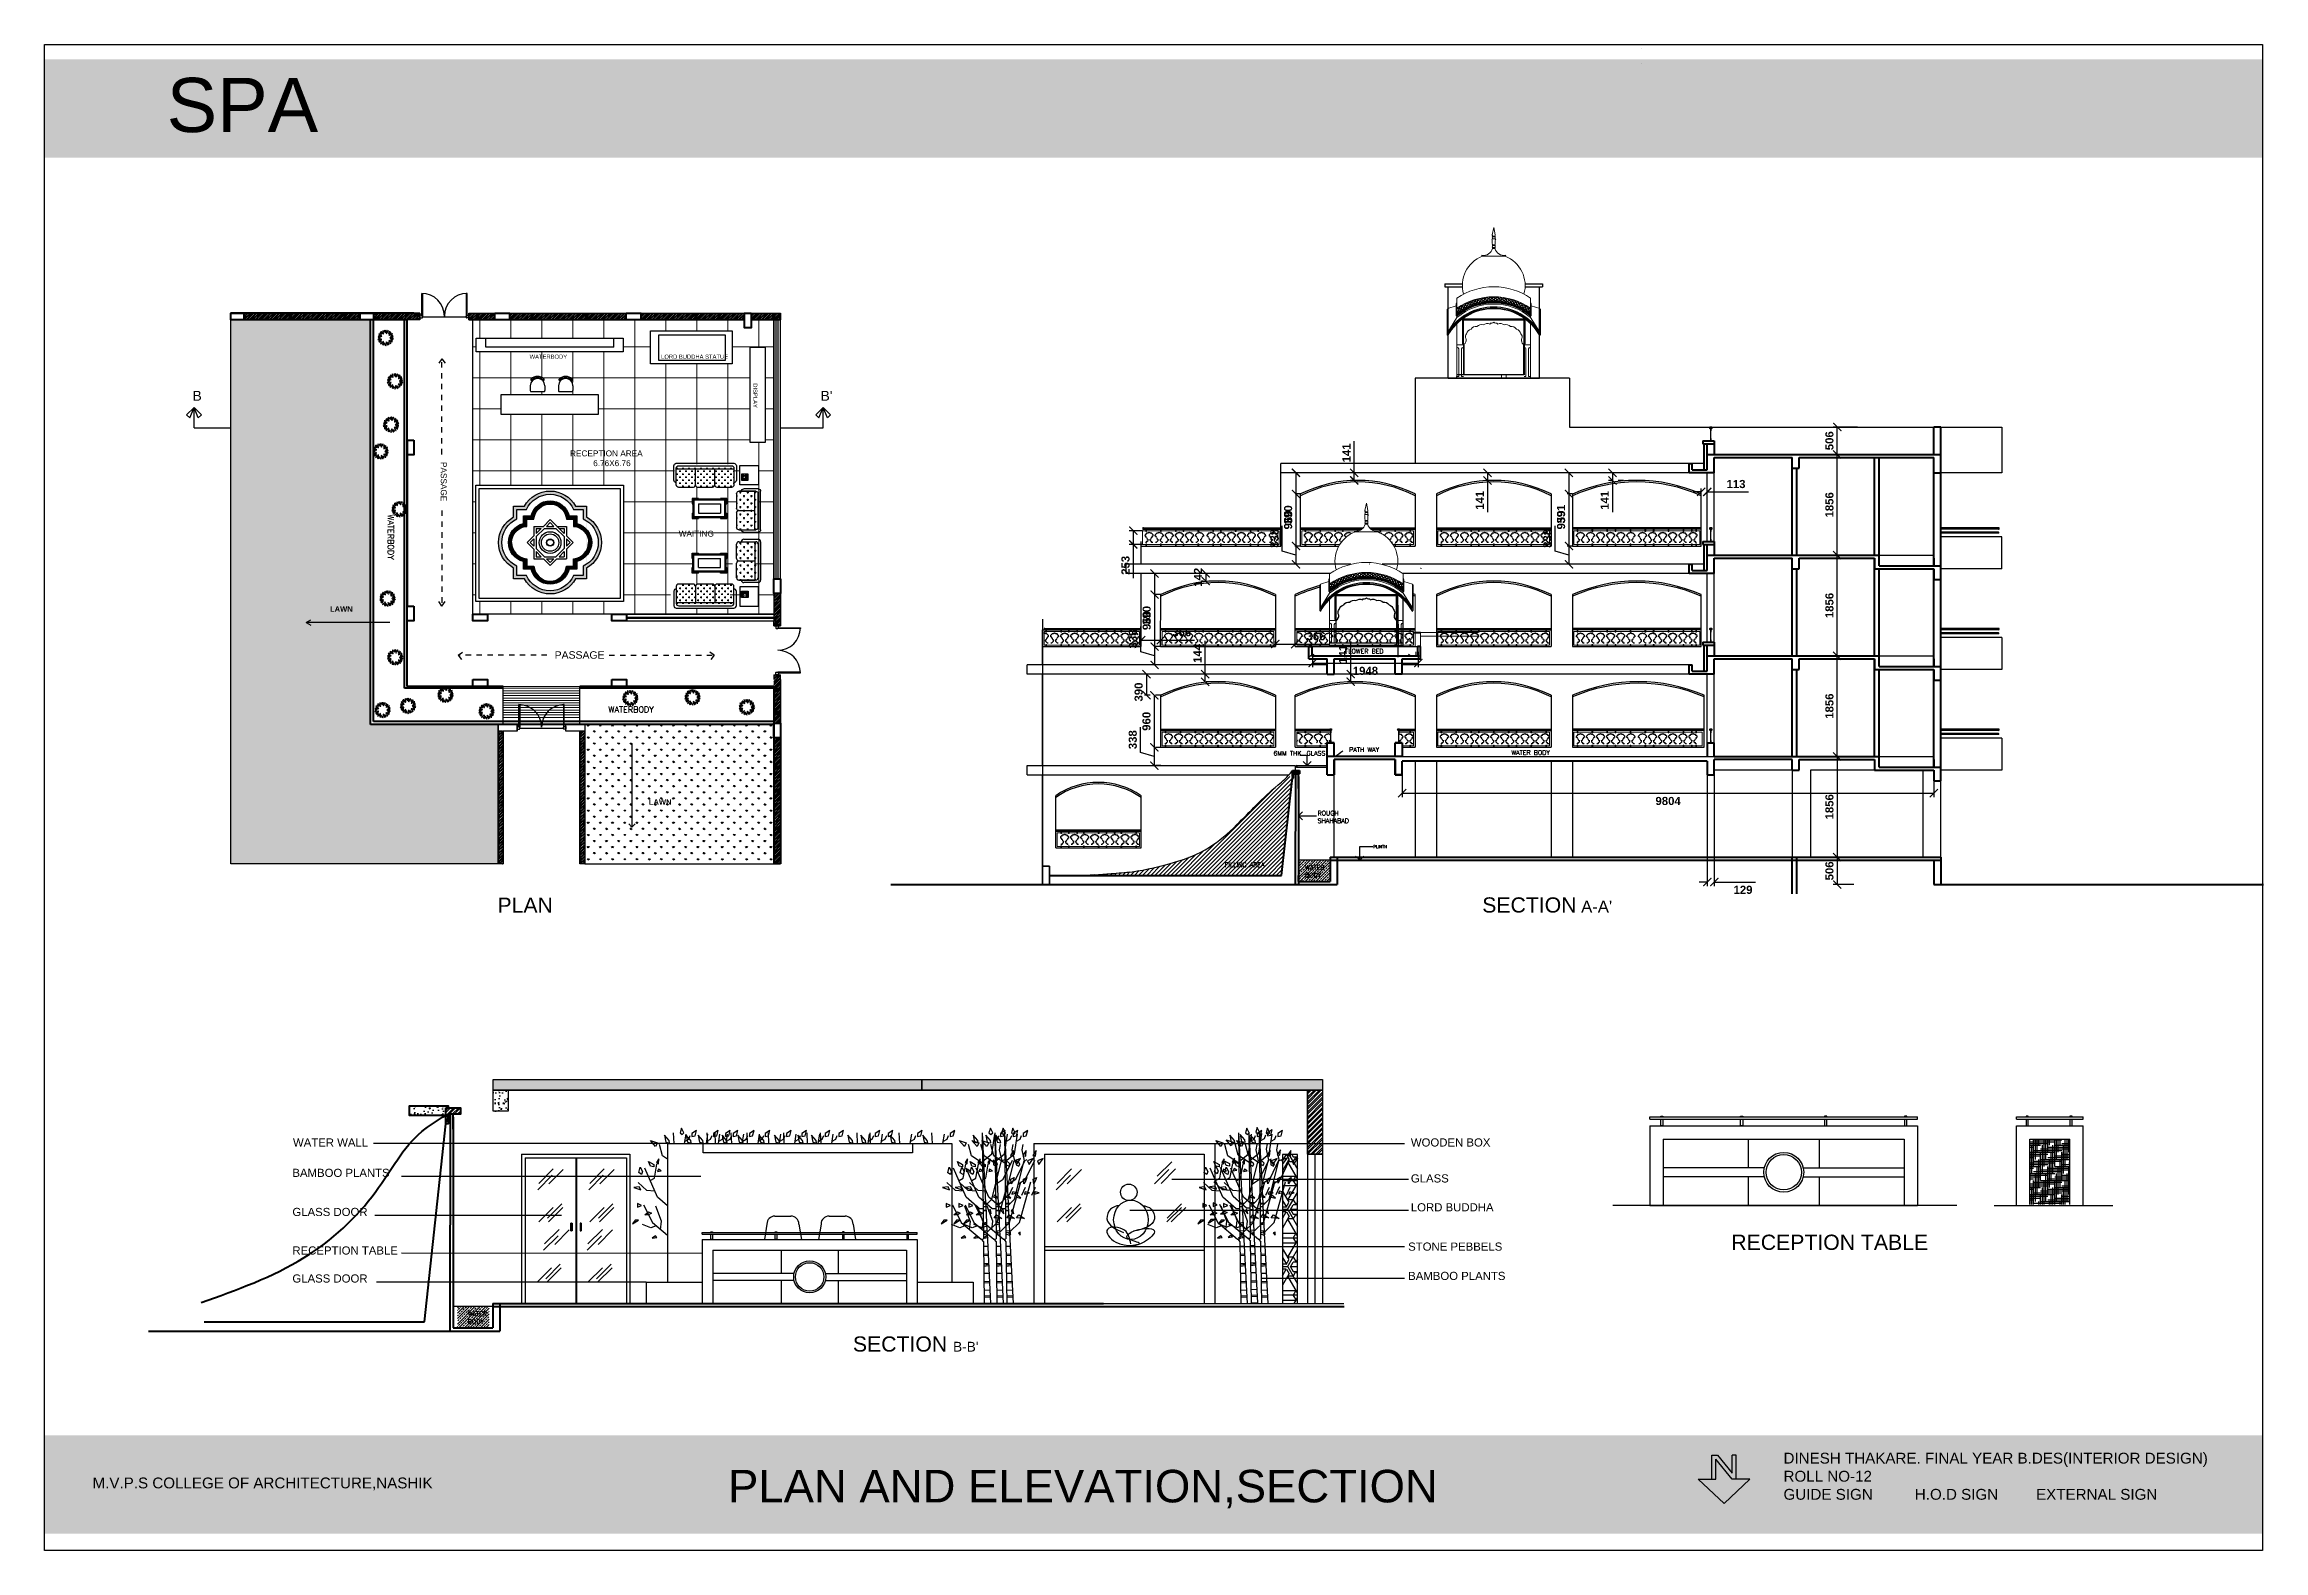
# Model space of a CAD drawing. Header units: millimetres. Extents: x 1521 to 3683, y 1649 to 3322.
# Drawn here: x 1699.04 to 1739.96, y 1649.44 to 1677.22 of the extents above; entities that cross this region are included whole.
import ezdxf
from ezdxf.enums import TextEntityAlignment as Align

# ---------------------------------------------------------------- set-up
doc = ezdxf.new("R2010")
doc.units = ezdxf.units.MM
doc.header["$LTSCALE"] = 0.1
doc.linetypes.add('BORDER2', pattern=[0.875, 0.25, -0.125, 0.25, -0.125, 0, -0.125])
doc.linetypes.add('DASHED2', pattern=[0.375, 0.25, -0.125])
doc.layers.get('DEFPOINTS').update_dxf_attribs({"lineweight": 25})
for name, color, linetype in [('2', 2, 'Continuous'), ('4', 6, 'Continuous'), ('5', 5, 'Continuous'), ('DIM', 4, 'Continuous'), ('FURNITURE', 34, 'Continuous'), ('HA', 74, 'Continuous'), ('LSCAPE', 3, 'Continuous'), ('RELIEF', 252, 'Continuous'), ('SOLID-1', 254, 'Continuous'), ('TILES', 40, 'Continuous')]:
    doc.layers.add(name, color=color, linetype=linetype)
for name, color, linetype, lineweight in [('BRICKS', 70, 'Continuous', 25), ('COL', 1, 'Continuous', 50), ('Glass', 193, 'Continuous', 5), ('h', 8, 'Continuous', 5), ('WALL', 7, 'Continuous', 50), ('WIN', 8, 'Continuous', 25), ('WINDOW', 142, 'Continuous', 13)]:
    doc.layers.add(name, color=color, linetype=linetype, lineweight=lineweight)
doc.styles.add('STYLE1', font='arialbd.ttf')
doc.styles.add('style3', font='simplex.shx')
doc.styles.add('WORKING', font='ARIALN.TTF')
doc.dimstyles.new('50', dxfattribs={"dimscale": 0.75, "dimtxt": 0.2, "dimasz": 0.2, "dimexe": 0.1, "dimexo": 0, "dimgap": 0.09, "dimtad": 2, "dimdec": 0, "dimlfac": 1000, "dimzin": 0, "dimdsep": 46, "dimtxsty": 'STYLE1', "dimblk": 'ARCHTICK', "dimcen": 0.09, "dimclrd": 4, "dimclre": 8, "dimclrt": 6, "dimadec": 0, "dimazin": 0, "dimtfac": 1, "dimtdec": 0, "dimtofl": 0, "dimtmove": 0, "dimatfit": 3, "dimldrblk": 'OPEN90', "dimfxl": 0.05, "dimtolj": 1, "dimtzin": 0, "dimarcsym": 0})
pattern_1 = [(45, (1051.86173, 812.309426), (-0.0265249055, 0.0265249055), []), (45, (1051.86173, 812.328182), (-0.0265249055, 0.0265249055), [])]
pattern_2 = [(90, (948.77763, 940.95056), (-0.112253125, 0.112253125), [0.029765625, -0.194740625]), (45, (948.77763, 940.95056), (-0.112253202, 0.112253202), [0.029765625, -0.128984375]), (135, (948.77763, 940.95056), (-0.112253202, -0.112253202), [0.029765625, -0.128984375])]
pattern_3 = [(50, (-55.9368, 93.5878), (0.23684007, -0.020720811), [0.024765, -0.272415]), (355, (-55.9368, 93.5878), (-0.045815674, 0.248373636), [0.019812, -0.217932]), (100.451, (-55.91706, 93.58608), (0.191025252, 0.227651694), [0.021047, -0.231517]), (46.1842, (-55.9368, 93.65385), (0.352402753, -0.054655026), [0.0371475, -0.4086225]), (96.6356, (-55.90743, 93.6493), (0.308625505, 0.321653223), [0.0315705, -0.3472755]), (351.184, (-55.9368, 93.65385), (0.30862599, 0.321652653), [0.029718, -0.326898]), (21, (-55.90378, 93.63734), (0.197099344, -0.132945174), [0.024765, -0.272415]), (326, (-55.90378, 93.63734), (0.080342637, 0.239444356), [0.019812, -0.217932]), (71.4514, (-55.88735, 93.62626), (0.277441438, 0.106499715), [0.021047, -0.231517]), (37.5, (-55.9368, 93.587806), (0.0040151842, 0.1099215505), [0, -0.2152904, 0, -0.221234, 0, -0.2187575]), (7.5, (-55.9368, 93.5878), (0.086865561, 0.130234747), [0, -0.1261364, 0, -0.2103374, 0, -0.0833755]), (327.5, (-56.01043, 93.58781), (0.1762677737, -0.0074473672), [0, -0.08255, 0, -0.257556, 0, -0.341757]), (317.5, (-56.04345, 93.5878), (0.192567936, 0.033054438), [0, -0.107315, 0, -0.1710436, 0, -0.242697])]

msp = doc.modelspace()

# ---------------------------------------------------------------- texts
at = {"ltscale": 0.2, "attachment_point": 1, "style": 'WORKING'}
for s, insert, char_height, width in [('{\\f@Arial Unicode MS|b0|i0|c0|p34;WATERBODY}', (1707.9863, 1671.4964), 0.076796, 2.869906), ('{\\f@Arial Unicode MS|b0|i0|c0|p34;LORD BUDDHA STATUE}', (1710.4115, 1671.4964), 0.076796, 2.869906), ('{\\f@Arial Unicode MS|b0|i0|c0|p34;\\H1.96x;B\\P\\pi0.8625;\\H0.5102x;   }', (1701.7733, 1670.8269), 0.091816, 2.429084), ("{\\f@Arial Unicode MS|b0|i0|c0|p34;\\H1.96x;B'\\P\\pi0.8625;\\H0.5102x;   }", (1713.3537, 1670.8269), 0.091816, 2.429084), ('\\pi0.77151;{\\f@Arial Unicode MS|b0|i0|c0|p34;RECEPTION AREA\\P\\pi0.98739;     6.76X6.76}', (1707.9607, 1669.7291), 0.108478, 2.869906), ('{\\f@Arial Unicode MS|b0|i0|c0|p34;WAITING}', (1710.7355, 1668.2484), 0.108478, 2.869906), ('{\\f@Arial Unicode MS|b0|i0|c0|p34;PASSAGE}', (1708.448, 1666.0263), 0.137723, 3.643626), ('{\\f@Arial Unicode MS|b0|i0|c0|p34;\\H3.05x;PLAN\\P\\pi0.8625;\\H0.3279x;   }', (1707.3937, 1661.4841), 0.091816, 2.429084), ("{\\f@Arial Unicode MS|b0|i0|c0|p34;\\H3.05x;SECTION\\H0.7857x; A-A'\\P\\pi0.8625;\\H0.4173x;   }", (1725.5517, 1661.4876), 0.091816, 2.429084), ('\\pi0.6898;{\\f@Arial Unicode MS|b0|i0|c0|p34;\\H1.634x;WATER WALL\\H0.6121x;\\P\\pi0.8625;   }', (1702.9333, 1657.0425), 0.091816, 2.429084), ('\\pi0.6898;{\\f@Arial Unicode MS|b0|i0|c0|p34;\\H1.634x;WOODEN BOX \\H0.6121x;\\P\\pi0.8625;   }', (1723.5457, 1657.0433), 0.091816, 2.429084), ('{\\f@Arial Unicode MS|b0|i0|c0|p34;\\H1.634x;BAMBOO PLANTS\\H0.6121x;\\P\\pi0.8625;   }', (1703.6123, 1656.4828), 0.091816, 2.429084), ('\\pi0.6898;{\\f@Arial Unicode MS|b0|i0|c0|p34;\\H1.634x;GLASS \\H0.6121x;\\P\\pi0.8625;   }', (1723.5457, 1656.3798), 0.091816, 2.429084), ('{\\f@Arial Unicode MS|b0|i0|c0|p34;\\H1.634x;GLASS DOOR\\H0.6121x;\\P\\pi0.8625;   }', (1703.6123, 1655.7615), 0.091816, 2.429084), ('\\pi0.6898;{\\f@Arial Unicode MS|b0|i0|c0|p34;\\H1.634x;LORD BUDDHA\\H0.6121x;\\P\\pi0.8625;   }', (1723.5457, 1655.8472), 0.091816, 2.429084), ('{\\f@Arial Unicode MS|b0|i0|c0|p34;\\H3.05x;RECEPTION TABLE\\P\\pi0.8625;\\H0.3279x;   }', (1730.1441, 1655.2676), 0.091816, 3.782303), ('{\\f@Arial Unicode MS|b0|i0|c0|p34;\\H1.634x;RECEPTION TABLE\\H0.6121x;\\P\\pi0.8625;   }', (1703.6123, 1655.0511), 0.091816, 2.429084), ('\\pi0.6898;{\\f@Arial Unicode MS|b0|i0|c0|p34;\\H1.634x;STONE PEBBELS\\H0.6121x;\\P\\pi0.8625;   }', (1723.4963, 1655.1226), 0.091816, 2.429084), ('{\\f@Arial Unicode MS|b0|i0|c0|p34;\\H1.634x;GLASS DOOR\\H0.6121x;\\P\\pi0.8625;   }', (1703.6123, 1654.5344), 0.091816, 2.429084), ('\\pi0.6898;{\\f@Arial Unicode MS|b0|i0|c0|p34;\\H1.634x;BAMBOO PLANTS\\H0.6121x;\\P\\pi0.8625;   }', (1723.4963, 1654.582), 0.091816, 2.651064), ("{\\f@Arial Unicode MS|b0|i0|c0|p34;\\H3.05x;SECTION \\H0.6428x;B-B'\\H1.556x;\\P\\pi0.8625;\\H0.3279x;   }", (1713.9476, 1653.3915), 0.091816, 3.050361)]:
    msp.add_mtext(s, dxfattribs=dict(at, insert=insert, char_height=char_height, width=width))
at = {"ltscale": 0.2, "width": 2.869906, "attachment_point": 1, "rotation": 270, "style": 'WORKING'}
for s, insert, char_height in [('{\\f@Arial Unicode MS|b0|i0|c0|p34;DISPLAY}', (1712.1859, 1670.9677), 0.076796), ('{\\f@Arial Unicode MS|b0|i0|c0|p34;PASSAGE}', (1706.4575, 1669.5157), 0.108478)]:
    msp.add_mtext(s, dxfattribs=dict(at, insert=insert, char_height=char_height))
at = {"char_height": 0.1, "width": 1.501305, "attachment_point": 1, "style": 'STYLE1'}
for insert in [(1704.3057, 1666.8548), (1710.1845, 1663.2957)]:
    msp.add_mtext('LAWN', dxfattribs=dict(at, insert=insert))
at = {"insert": (1711.6456, 1650.9306), "char_height": 0.6, "width": 22.631153, "attachment_point": 1}
msp.add_mtext('{\\f@Arial Unicode MS|b0|i0|c0|p34;\\C255;\\c16777215;PLAN AND ELEVATION,SECTION}', dxfattribs=at)
at = {"layer": '4', "style": 'style3'}
msp.add_text('WATERBODY', height=0.10848, rotation=270, dxfattribs=at).set_placement((1705.3722, 1668.132), align=Align.CENTER)
for s, height, p in [('FLOWER BED', 0.08438, (1723.3744, 1665.9841)), ('WATERBODY', 0.10848, (1709.8575, 1664.8973)), ('PATH WAY', 0.08438, (1723.3744, 1664.1695)), ('FILLING AREA', 0.084375, (1721.172, 1662.0448))]:
    msp.add_text(s, height=height, dxfattribs=at).set_placement(p, align=Align.CENTER)
at = {"layer": 'BRICKS', "attachment_point": 1, "style": 'style3'}
for s, insert, char_height, width in [('{\\C6;6MM THK. GLASS}', (1721.7012, 1664.1862), 0.084375, 0.962082), ('{\\C6;WATER BODY}', (1726.0897, 1664.1989), 0.084375, 1.022151), ('{\\C6;ROUGH SHAHABAD}', (1722.5154, 1663.0834), 0.084375, 0.445934), ('{\\C6;PLINTH}', (1723.5426, 1662.4482), 0.05625, 0.445934), ('{\\C6;WATER BODY}', (1722.2873, 1662.0809), 0.084375, 0.445934), ('{\\C6;WATER BODY}', (1706.8464, 1653.8479), 0.084375, 0.445934)]:
    msp.add_mtext(s, dxfattribs=dict(at, insert=insert, char_height=char_height, width=width))

# ---------------------------------------------------------------- blocks, each defined once
blk = doc.blocks.new('A$C3F6A36EA')
h = blk.add_hatch(color=10)
h.set_gradient(color1=(22, 110, 12), color2=(129, 189, 10), tint=0.46)
h.paths.add_polyline_path([(-44.213, 20.41), (-3.313, 20.41), (-3.313, 22.222), (-44.213, 22.222)])
h = blk.add_hatch(color=10)
h.set_gradient(color1=(22, 110, 12), color2=(129, 189, 10), tint=0.46)
h.paths.add_polyline_path([(-44.213, -3.153), (-3.313, -3.153), (-3.313, -4.965), (-44.213, -4.965)])
at = {"color": 0}
blk.add_lwpolyline([(-44.213, 22.5), (-3.313, 22.5), (-3.313, -5.276), (-44.213, -5.276)], close=True, dxfattribs=at)
at = {"width": 22.63115, "attachment_point": 1}
for s, insert, char_height in [('{\\f@Arial Unicode MS|b0|i0|c0|p34;\\C255;\\c16777215;SPA}', (-41.959, 21.883), 1), ('{\\f@Arial Unicode MS|b0|i0|c0|p34;\\C255;\\c16777215;DINESH THAKARE. FINAL YEAR B.DES(INTERIOR DESIGN)\\PROLL NO-12 \\PGUIDE SIGN          H.O.D SIGN         EXTERNAL SIGN}', (-12.145, -3.471), 0.2), ('{\\f@Arial Unicode MS|b0|i0|c0|p34;\\C255;\\c16777215;M.V.P.S COLLEGE OF ARCHITECTURE,NASHIK}', (-43.325, -3.928), 0.2)]:
    blk.add_mtext(s, dxfattribs=dict(at, insert=insert, char_height=char_height))
blk = doc.blocks.new('AH19E')
for centre, radius, start, end in [((-0.45, -0.07), 0.0753, 42.8639, 138.5782), ((-0.42, 0), 0.127, 38.6571, 111.1583), ((-0.38, 0.17), 0.108, 210.709, 299.1064), ((-0.42, 0.13), 0.059, 13.3115, 125.5828), ((-0.39, 0.21), 0.0681, 203.4613, 295.4329), ((-0.31, 0.33), 0.0887, 191.7015, 269.7406), ((-0.38, 0.23), 0.0753, 2.8639, 98.5782), ((-0.31, 0.12), 0.0835, 13.2488, 122.5832), ((-0.27, 0.22), 0.0926, 200.5035, 295.3285), ((-0.18, 0.37), 0.108, 170.709, 259.1064), ((-0.32, 0.27), 0.127, 358.6571, 71.1583), ((-0.24, 0.37), 0.059, 333.3115, 85.5828), ((-0.17, 0.41), 0.0681, 163.4613, 255.4329), ((-0.06, 0.34), 0.0926, 160.5035, 255.3285), ((-0.16, 0.29), 0.0835, 333.2488, 82.5832), ((-0.02, 0.45), 0.0887, 151.7015, 229.7406), ((-0.14, 0.42), 0.0753, 322.8639, 58.5782), ((0.11, 0.4), 0.108, 130.709, 219.1064), ((-0.07, 0.41), 0.127, 318.6571, 31.1583), ((0.14, 0.42), 0.0681, 123.4613, 215.4329), ((0.06, 0.43), 0.059, 293.3115, 45.5828), ((0.17, 0.3), 0.0926, 120.5035, 215.3285), ((0.06, 0.32), 0.0835, 293.2488, 42.5832), ((0.27, 0.35), 0.0887, 111.7015, 189.7406), ((0.17, 0.41), 0.0753, 282.8639, 18.5782), ((0.34, 0.23), 0.108, 90.709, 179.1064), ((0.21, 0.36), 0.127, 278.6571, 351.1583), ((0.33, 0.12), 0.0926, 80.5035, 175.3285), ((0.26, 0.2), 0.0835, 253.2488, 2.5832), ((0.38, 0.23), 0.0681, 83.4613, 175.4329), ((0.32, 0.29), 0.059, 253.3115, 5.5828), ((0.41, -0.04), 0.108, 50.709, 139.1064), ((0.39, 0.14), 0.127, 238.6571, 311.1583), ((0.44, 0.09), 0.0887, 71.7015, 149.7406), ((0.39, 0.21), 0.0753, 242.8639, 338.5782), ((-0.45, 0.05), 0.0887, 231.7015, 309.7406), ((-0.41, -0.17), 0.059, 53.3115, 165.5828), ((-0.44, -0.09), 0.0681, 243.4613, 335.4329), ((-0.33, -0.27), 0.127, 78.6571, 151.1583), ((-0.4, -0.11), 0.108, 250.709, 339.1064), ((-0.32, -0.11), 0.0835, 53.2488, 162.5832), ((-0.35, 0), 0.0926, 240.5035, 335.3285), ((-0.38, -0.25), 0.0887, 271.7015, 349.7406), ((-0.3, -0.34), 0.0753, 82.8639, 178.5782), ((-0.21, -0.39), 0.059, 93.3115, 205.5828), ((-0.18, -0.29), 0.0835, 93.2488, 202.5832), ((-0.28, -0.35), 0.0681, 283.4613, 15.4329), ((-0.27, -0.23), 0.0926, 280.5035, 15.3285), ((-0.08, -0.42), 0.127, 118.6571, 191.1583), ((-0.24, -0.34), 0.108, 290.709, 19.1064), ((-0.02, -0.45), 0.0753, 122.8639, 218.5782), ((-0.14, -0.43), 0.0887, 311.7015, 29.7406), ((0.05, -0.33), 0.0835, 133.2488, 242.5832), ((-0.06, -0.35), 0.0926, 320.5035, 55.3285), ((0.09, -0.43), 0.059, 133.3115, 245.5828), ((0.01, -0.45), 0.0681, 323.4613, 55.4329), ((0.2, -0.37), 0.127, 158.6571, 231.1583), ((0.03, -0.42), 0.108, 330.709, 59.1064), ((0.17, -0.31), 0.0926, 0.5035, 95.3285), ((0.25, -0.22), 0.0835, 173.2488, 282.5832), ((0.17, -0.42), 0.0887, 351.7015, 69.7406), ((0.27, -0.36), 0.0753, 162.8639, 258.5782), ((0.33, -0.12), 0.0926, 40.5035, 135.3285), ((0.33, -0.01), 0.0835, 213.2488, 322.5832), ((0.29, -0.3), 0.108, 10.709, 99.1064), ((0.39, -0.15), 0.127, 198.6571, 271.1583), ((0.29, -0.34), 0.0681, 3.4613, 95.4329), ((0.34, -0.27), 0.059, 173.3115, 285.5828), ((0.4, -0.21), 0.0887, 31.7015, 109.7406), ((0.44, -0.1), 0.0753, 202.8639, 298.5782), ((0.44, -0.07), 0.0681, 43.4613, 135.4329), ((0.44, 0.01), 0.059, 213.3115, 325.5828)]:
    blk.add_arc(centre, radius, start, end)
blk = doc.blocks.new('FT3')
at = {"xscale": 84, "yscale": 84, "zscale": 9, "rotation": 210}
blk.add_blockref('AH19E', (-2, -3), dxfattribs=at)
blk = doc.blocks.new('TR6')
blk.add_blockref('FT3', (2, 1))
blk = doc.blocks.new('CORNER')
at = {"ltscale": 0.02}
for p, q in [((836.513, 549.075), (836.513, 548.494)), ((837.117, 549.075), (836.513, 549.075)), ((837.117, 548.494), (837.117, 549.075)), ((836.513, 548.494), (837.117, 548.494))]:
    blk.add_line(p, q, dxfattribs=at)
blk = doc.blocks.new('5 SITE SOFA')
at = {"ltscale": 0.02}
h = blk.add_hatch(dxfattribs=at)
h.set_pattern_fill('CROSS', color=256, scale=0.018084, angle=90, style=0)
h.set_pattern_definition([(180, (1023.91953, 431.48697), (-0.114836516, 0.114836516), [0.05741826, -0.17225477]), (90, (1023.89083, 431.45826), (0.114836516, 0.114836516), [0.05741826, -0.17225477])])
edge = h.paths.add_edge_path()
edge.add_ellipse((837.396, 549.108), major_axis=(-0.053, -0.053), ratio=1, start_angle=225, end_angle=315, ccw=False)
edge.add_line((837.396, 549.183), (837.846, 549.183))
edge.add_ellipse((837.846, 549.108), major_axis=(-0.053, 0.053), ratio=1, start_angle=225, end_angle=315, ccw=False)
edge.add_line((837.921, 549.108), (837.921, 548.608))
edge.add_line((837.921, 548.608), (837.321, 548.608))
edge.add_line((837.321, 548.608), (837.321, 549.108))
edge = h.paths.add_edge_path()
edge.add_ellipse((837.996, 549.108), major_axis=(-0.053, -0.053), ratio=1, start_angle=225, end_angle=315, ccw=False)
edge.add_line((837.996, 549.183), (838.446, 549.183))
edge.add_ellipse((838.446, 549.108), major_axis=(-0.053, 0.053), ratio=1, start_angle=225, end_angle=315, ccw=False)
edge.add_line((838.521, 549.108), (838.521, 548.608))
edge.add_line((838.521, 548.608), (837.921, 548.608))
edge.add_line((837.921, 548.608), (837.921, 549.108))
edge = h.paths.add_edge_path()
edge.add_line((837.321, 548.583), (837.321, 548.608))
edge.add_line((837.321, 548.608), (838.521, 548.608))
edge.add_line((838.521, 548.608), (838.521, 548.583))
edge.add_ellipse((838.446, 548.583), major_axis=(-0.053, -0.053), ratio=1, start_angle=45, end_angle=135, ccw=False)
edge.add_line((838.446, 548.508), (837.396, 548.508))
edge.add_ellipse((837.396, 548.583), major_axis=(-0.053, -0.053), ratio=1, start_angle=-45, end_angle=45, ccw=False)
at = {"linetype": 'Continuous'}
for p, q in [((836.447, 551.064), (836.447, 549.264)), ((836.972, 551.139), (836.522, 551.139)), ((836.522, 550.989), (836.522, 549.339)), ((837.122, 551.064), (836.597, 551.064)), ((836.599, 551.064), (836.599, 551.018)), ((836.599, 550.877), (836.599, 550.83)), ((836.622, 551.064), (836.622, 549.264)), ((836.716, 550.947), (836.669, 550.947)), ((836.716, 550.76), (836.669, 550.76)), ((836.693, 550.971), (836.693, 550.924)), ((836.693, 550.783), (836.693, 550.736)), ((836.81, 551.041), (836.763, 551.041)), ((836.81, 550.854), (836.763, 550.854)), ((836.786, 551.064), (836.786, 551.018)), ((836.786, 550.877), (836.786, 550.83)), ((836.904, 550.947), (836.857, 550.947)), ((836.904, 550.76), (836.857, 550.76)), ((836.88, 550.971), (836.88, 550.924)), ((836.88, 550.783), (836.88, 550.736)), ((836.997, 551.041), (836.95, 551.041)), ((836.997, 550.854), (836.95, 550.854)), ((836.974, 551.064), (836.974, 551.018)), ((836.974, 550.877), (836.974, 550.83)), ((837.091, 550.947), (837.044, 550.947)), ((837.091, 550.76), (837.044, 550.76)), ((837.047, 551.064), (837.047, 551.064)), ((837.068, 550.971), (837.068, 550.924)), ((837.068, 550.783), (837.068, 550.736)), ((837.185, 550.854), (837.138, 550.854)), ((837.161, 550.877), (837.161, 550.83)), ((837.197, 550.539), (837.197, 550.989)), ((836.599, 550.689), (836.599, 550.643)), ((836.599, 550.502), (836.599, 550.455)), ((836.599, 550.314), (836.599, 550.268)), ((836.599, 550.127), (836.599, 550.08)), ((837.122, 550.464), (836.622, 550.464)), ((836.716, 550.572), (836.669, 550.572)), ((836.716, 550.385), (836.669, 550.385)), ((836.716, 550.197), (836.669, 550.197)), ((836.716, 550.01), (836.669, 550.01)), ((836.693, 550.596), (836.693, 550.549)), ((836.693, 550.408), (836.693, 550.361)), ((836.693, 550.221), (836.693, 550.174)), ((836.693, 550.033), (836.693, 549.986)), ((836.81, 550.666), (836.763, 550.666)), ((836.81, 550.479), (836.763, 550.479)), ((836.81, 550.291), (836.763, 550.291)), ((836.81, 550.104), (836.763, 550.104)), ((836.786, 550.689), (836.786, 550.643)), ((836.786, 550.502), (836.786, 550.455)), ((836.786, 550.314), (836.786, 550.268)), ((836.786, 550.127), (836.786, 550.08)), ((836.904, 550.572), (836.857, 550.572)), ((836.904, 550.385), (836.857, 550.385)), ((836.904, 550.197), (836.857, 550.197)), ((836.904, 550.01), (836.857, 550.01)), ((836.88, 550.596), (836.88, 550.549)), ((836.88, 550.408), (836.88, 550.361)), ((836.88, 550.221), (836.88, 550.174)), ((836.88, 550.033), (836.88, 549.986)), ((836.997, 550.666), (836.95, 550.666)), ((836.997, 550.479), (836.95, 550.479)), ((836.997, 550.291), (836.95, 550.291)), ((836.997, 550.104), (836.95, 550.104)), ((836.974, 550.689), (836.974, 550.643)), ((836.974, 550.502), (836.974, 550.455)), ((836.974, 550.314), (836.974, 550.268)), ((836.974, 550.127), (836.974, 550.08)), ((837.091, 550.572), (837.044, 550.572)), ((837.091, 550.385), (837.044, 550.385)), ((837.091, 550.197), (837.044, 550.197)), ((837.091, 550.01), (837.044, 550.01)), ((837.068, 550.596), (837.068, 550.549)), ((837.068, 550.408), (837.068, 550.361)), ((837.068, 550.221), (837.068, 550.174)), ((837.068, 550.033), (837.068, 549.986)), ((837.185, 550.666), (837.138, 550.666)), ((837.167, 550.479), (837.138, 550.479)), ((837.185, 550.291), (837.138, 550.291)), ((837.185, 550.104), (837.138, 550.104)), ((837.161, 550.689), (837.161, 550.643)), ((837.161, 550.502), (837.161, 550.475)), ((837.161, 550.314), (837.161, 550.268)), ((837.161, 550.127), (837.161, 550.08)), ((837.197, 549.939), (837.197, 550.389)), ((836.599, 549.939), (836.599, 549.893)), ((836.599, 549.752), (836.599, 549.705)), ((836.599, 549.564), (836.599, 549.518)), ((836.599, 549.377), (836.599, 549.33)), ((837.122, 549.864), (836.622, 549.864)), ((836.716, 549.822), (836.669, 549.822)), ((836.716, 549.635), (836.669, 549.635)), ((836.716, 549.447), (836.669, 549.447)), ((836.693, 549.846), (836.693, 549.799)), ((836.693, 549.658), (836.693, 549.611)), ((836.693, 549.471), (836.693, 549.424)), ((836.81, 549.916), (836.763, 549.916)), ((836.81, 549.729), (836.763, 549.729)), ((836.81, 549.541), (836.763, 549.541)), ((836.81, 549.354), (836.763, 549.354)), ((836.786, 549.939), (836.786, 549.893)), ((836.786, 549.752), (836.786, 549.705)), ((836.786, 549.564), (836.786, 549.518)), ((836.786, 549.377), (836.786, 549.33)), ((836.904, 549.822), (836.857, 549.822)), ((836.904, 549.635), (836.857, 549.635)), ((836.904, 549.447), (836.857, 549.447)), ((836.88, 549.846), (836.88, 549.799)), ((836.88, 549.658), (836.88, 549.611)), ((836.88, 549.471), (836.88, 549.424)), ((836.997, 549.916), (836.95, 549.916)), ((836.997, 549.729), (836.95, 549.729)), ((836.997, 549.541), (836.95, 549.541)), ((836.997, 549.354), (836.95, 549.354)), ((836.974, 549.939), (836.974, 549.893)), ((836.974, 549.752), (836.974, 549.705)), ((836.974, 549.564), (836.974, 549.518)), ((836.974, 549.377), (836.974, 549.33)), ((837.091, 549.822), (837.044, 549.822)), ((837.091, 549.635), (837.044, 549.635)), ((837.091, 549.447), (837.044, 549.447)), ((837.068, 549.846), (837.068, 549.799)), ((837.068, 549.658), (837.068, 549.611)), ((837.068, 549.471), (837.068, 549.424)), ((837.185, 549.916), (837.138, 549.916)), ((837.185, 549.729), (837.138, 549.729)), ((837.185, 549.541), (837.138, 549.541)), ((837.185, 549.354), (837.138, 549.354)), ((837.161, 549.939), (837.161, 549.893)), ((837.161, 549.752), (837.161, 549.705)), ((837.161, 549.564), (837.161, 549.518)), ((837.161, 549.377), (837.161, 549.33)), ((837.197, 549.339), (837.197, 549.789)), ((836.522, 549.189), (836.972, 549.189)), ((836.597, 549.264), (837.122, 549.264)), ((836.693, 549.283), (836.693, 549.264)), ((836.88, 549.283), (836.88, 549.264)), ((837.047, 549.264), (837.047, 549.264)), ((837.068, 549.283), (837.068, 549.264)), ((837.246, 548.508), (837.246, 548.958)), ((837.321, 549.108), (837.321, 548.608)), ((837.321, 548.583), (837.321, 549.108)), ((837.321, 549.033), (837.321, 549.033)), ((837.396, 549.183), (837.846, 549.183)), ((837.396, 549.183), (837.846, 549.183)), ((837.921, 549.108), (837.921, 548.608)), ((837.996, 549.183), (838.446, 549.183)), ((838.521, 549.108), (838.521, 548.583)), ((838.521, 549.033), (838.521, 549.033)), ((838.596, 548.958), (838.596, 548.508)), ((838.521, 548.608), (837.321, 548.608)), ((838.521, 548.433), (837.321, 548.433)), ((838.446, 548.508), (837.396, 548.508))]:
    blk.add_line(p, q, dxfattribs=at)
for centre, start, end in [((836.522, 551.064), 90, 180), ((836.597, 550.989), 90, 180), ((836.972, 551.064), 0, 90), ((837.122, 550.989), 0, 90), ((837.122, 550.539), 270, 0), ((837.122, 550.389), 0, 90), ((836.597, 549.339), 180, 270), ((837.122, 549.939), 270, 0), ((837.122, 549.939), 270, 0), ((837.122, 549.789), 0, 90), ((837.122, 549.789), 0, 90), ((837.122, 549.339), 270, 0), ((836.522, 549.264), 180, 270), ((836.972, 549.264), 270, 0), ((837.321, 548.958), 90, 180), ((837.396, 549.108), 90, 180), ((837.396, 549.108), 90, 180), ((837.396, 549.108), 90, 180), ((837.846, 549.108), 0, 90), ((837.996, 549.108), 90, 180), ((838.446, 549.108), 0, 90), ((838.521, 548.958), 0, 90), ((837.321, 548.508), 180, 270), ((837.396, 548.583), 180, 270), ((838.446, 548.583), 270, 0), ((838.521, 548.508), 270, 0)]:
    blk.add_arc(centre, 0.075, start, end, dxfattribs=at)
blk.add_blockref('CORNER', (0, 0))
blk = doc.blocks.new('Phone - Desk')
at = {"linetype": 'Continuous'}
for p, q in [((-4.5, -5), (-4.5, 5)), ((-4.5, 5), (4.5, 5)), ((-4, 4.5), (-4, 2)), ((-4, 2), (-3.25, 2)), ((-3.75, 4.5), (-3.75, 2.25)), ((-1.25, 4.5), (-3.75, 4.5)), ((-3.75, 2.25), (-3.25, 2.25)), ((-3.25, 4), (-3.25, -4)), ((-3.25, 4), (-1.75, 4)), ((-1.75, -4), (-1.75, 4)), ((-1.75, 2.25), (-1.25, 2.25)), ((-1.75, 2), (-1, 2)), ((-1.25, 2.25), (-1.25, 4.5)), ((-1, 2), (-1, 4.5)), ((4, 3.5), (-0.5, 3.5)), ((-0.5, 3.5), (-0.5, 1.5)), ((-0.5, 2.5), (4, 2.5)), ((-0.5, 1.5), (4, 1.5)), ((4, 1.5), (4, 3.5)), ((4.5, 5), (4.5, -5)), ((4.5, -5), (-4.5, -5)), ((-3.75, -2.25), (-3.25, -2.25)), ((-3.75, -4.5), (-3.75, -2.25)), ((-1.25, -4.5), (-3.75, -4.5)), ((-3.25, -4), (-1.75, -4)), ((-1.75, -2.25), (-1.25, -2.25)), ((-1.25, -2.25), (-1.25, -4.5)), ((2.75, -1), (0.75, -1)), ((0.75, -1), (0.75, -4)), ((0.75, -4), (2.75, -4)), ((2.75, -4), (2.75, -1))]:
    blk.add_line(p, q, dxfattribs=at)
blk = doc.blocks.new('cenre table')
for p, q in [((-66.6, 25.5), (-66.6, 40.1)), ((-66.6, 40.1), (-49.3, 40.1)), ((-66.6, 25.5), (-64.1, 25.5)), ((-66.6, -14.8), (-66.6, 0)), ((-66.6, 0), (-64.1, 0)), ((-64.1, 37.6), (25.9, 37.6)), ((-64.1, -12.4), (-64.1, 37.6)), ((-61.7, 35.2), (23.4, 35.2)), ((-61.7, -9.9), (-61.7, 35.2)), ((-49.3, 37.6), (-49.3, 40.1)), ((-49.3, 25.5), (11.3, 25.5)), ((-49.3, 0), (-49.3, 25.5)), ((-49.3, 0), (11.3, 0)), ((11.3, 37.6), (11.3, 40.1)), ((11.3, 40.1), (28.3, 40.1)), ((11.3, 0), (11.3, 25.5)), ((23.4, 35.2), (23.4, -9.9)), ((25.9, 37.6), (25.9, -12.4)), ((25.9, 25.5), (28.3, 25.5)), ((25.9, 0), (28.3, 0)), ((28.3, 40.1), (28.3, 25.5)), ((28.3, 0), (28.3, -14.8)), ((-49.3, -14.8), (-66.6, -14.8)), ((25.9, -12.4), (-64.1, -12.4)), ((23.4, -9.9), (-61.7, -9.9)), ((-49.3, -14.8), (-49.3, -12.4)), ((11.3, -14.8), (11.3, -12.4)), ((28.3, -14.8), (11.3, -14.8))]:
    blk.add_line(p, q)
blk = doc.blocks.new('A$C55D65794')
at = {"layer": 'TILES'}
h = blk.add_hatch(dxfattribs=at)
h.set_pattern_fill('HONEY', color=0, scale=60, angle=-90, style=0)
h.set_pattern_definition([(270, (-1697.808, 11853.952), (-6.4951905, -11.25), [7.5, -15]), (150, (-1697.808, 11853.952), (-6.4951905, 11.25), [7.5, -15]), (210, (-1697.808, 11853.952), (-12.990381, -2e-08), [-15, 7.5])])
edge = h.paths.add_edge_path(flags=16)
edge.add_line((-518, -272), (-518, -325))
edge.add_line((-518, -325), (-571, -325))
edge.add_arc((-701, -265), 144, 204.7808, 335.2192, ccw=False)
edge.add_line((-832, -325), (-885, -325))
edge.add_line((-885, -325), (-885, -272))
edge.add_arc((-824, -142), 144, 114.7808, 245.2192, ccw=False)
edge.add_line((-885, -11), (-885, 42))
edge.add_line((-885, 42), (-832, 42))
edge.add_arc((-701, -18), 144, 24.7808, 155.2192, ccw=False)
edge.add_line((-571, 42), (-518, 42))
edge.add_line((-518, 42), (-518, -11))
edge.add_arc((-578, -142), 144, -65.2192, 65.2192, ccw=False)
edge = h.paths.add_edge_path()
edge.add_line((-500, -283), (-500, -343))
edge.add_line((-500, -343), (-560, -343))
edge.add_arc((-701, -265), 162, 208.9341, 331.0659, ccw=False)
edge.add_line((-843, -343), (-903, -343))
edge.add_line((-903, -343), (-903, -283))
edge.add_arc((-824, -142), 162, 118.9341, 241.0659, ccw=False)
edge.add_line((-903, 0), (-903, 60))
edge.add_line((-903, 60), (-843, 60))
edge.add_arc((-701, -18), 162, 28.9341, 151.0659, ccw=False)
edge.add_line((-560, 60), (-500, 60))
edge.add_line((-500, 60), (-500, 0))
edge.add_arc((-578, -142), 162, -61.0659, 61.0659, ccw=False)
at = {"layer": '5', "color": 0}
for p, q in [((-791, -104), (-828, -142)), ((-791, -121), (-811, -142)), ((-791, -52), (-738, -52)), ((-791, -52), (-791, -104)), ((-791, -121), (-791, -162)), ((-733, -64), (-779, -109)), ((-779, -64), (-750, -64)), ((-779, -64), (-779, -92)), ((-750, -64), (-779, -92)), ((-779, -109), (-779, -174)), ((-701, -14), (-738, -52)), ((-733, -64), (-669, -64)), ((-701, -31), (-721, -52)), ((-721, -52), (-681, -52)), ((-623, -92), (-701, -14)), ((-681, -52), (-701, -31)), ((-623, -109), (-669, -64)), ((-664, -52), (-611, -52)), ((-652, -64), (-623, -64)), ((-623, -64), (-623, -92)), ((-623, -109), (-623, -174)), ((-611, -52), (-611, -104)), ((-574, -142), (-611, -104)), ((-591, -142), (-611, -121)), ((-611, -121), (-611, -162)), ((-791, -179), (-828, -142)), ((-791, -162), (-811, -142)), ((-791, -179), (-791, -232)), ((-791, -232), (-738, -232)), ((-733, -220), (-779, -174)), ((-779, -191), (-779, -220)), ((-750, -220), (-779, -191)), ((-779, -220), (-750, -220)), ((-701, -269), (-738, -232)), ((-733, -220), (-669, -220)), ((-701, -252), (-721, -232)), ((-721, -232), (-681, -232)), ((-664, -232), (-701, -269)), ((-681, -232), (-701, -252)), ((-623, -174), (-669, -220)), ((-664, -232), (-611, -232)), ((-623, -191), (-652, -220)), ((-652, -220), (-623, -220)), ((-623, -191), (-623, -220)), ((-574, -142), (-611, -179)), ((-591, -142), (-611, -162)), ((-611, -179), (-611, -232))]:
    blk.add_line(p, q, dxfattribs=at)
at = {"layer": 'LSCAPE', "color": 0}
blk.add_circle((-701, -142), 20, dxfattribs=at)
at = {"layer": 'TILES', "color": 0}
for p, q in [((-843, -283), (-843, -242)), ((-560, -242), (-560, -283)), ((-801, -283), (-843, -283)), ((-560, -283), (-601, -283))]:
    blk.add_line(p, q, dxfattribs=at)
for points in [[(-500, -283), (-500, -343), (-560, -343, -0.58982), (-843, -343), (-903, -343), (-903, -283, -0.58982), (-903, 0), (-903, 60), (-843, 60, -0.58982), (-560, 60), (-500, 60), (-500, 0, -0.58982)], [(-518, -272), (-518, -325), (-571, -325, -0.639762), (-832, -325), (-885, -325), (-885, -272, -0.639762), (-885, -11), (-885, 42), (-832, 42, -0.639762), (-571, 42), (-518, 42), (-518, -11, -0.639762)], [(-554, -246), (-554, -289), (-596, -289, -0.795386), (-806, -289), (-849, -289), (-849, -246, -0.795386), (-849, -37), (-849, 6), (-806, 6, -0.795386), (-596, 6), (-554, 6), (-554, -37, -0.795386)], [(-557, -244), (-557, -286), (-599, -286, -0.814111), (-804, -286), (-846, -286), (-846, -244, -0.814111), (-846, -39), (-846, 3), (-804, 3, -0.814111), (-599, 3), (-557, 3), (-557, -39, -0.814111)]]:
    blk.add_lwpolyline(points, format="xyb", close=True, dxfattribs=at)
for points in [[(-926, -142, -0.362347), (-843, -41), (-843, 0), (-801, 0, -0.834224), (-601, 0), (-560, 0), (-560, -41, -0.362347), (-476, -142)], [(-923, -142, -0.369223), (-840, -44), (-840, -3), (-799, -3, -0.855006), (-603, -3), (-562, -3), (-562, -44, -0.369223), (-479, -142, -0.369223)], [(-920, -142, -0.376517), (-837, -46), (-837, -6), (-796, -6, -0.877423), (-606, -6), (-565, -6), (-565, -46, -0.376517), (-482, -142, -0.376517)], [(-917, -142, -0.384275), (-834, -49), (-834, -9), (-794, -9, -0.9017), (-609, -9), (-568, -9), (-568, -49, -0.384275), (-485, -142, -0.384275)], [(-915, -142, -0.392548), (-831, -52), (-831, -12), (-791, -12, -0.928112), (-611, -12), (-571, -12), (-571, -52, -0.392548), (-488, -142, -0.392548)], [(-926, -142, 0.362347), (-843, -242), (-843, -283), (-801, -283, 0.834224), (-601, -283), (-560, -283), (-560, -242, 0.362347), (-476, -142)], [(-923, -142, 0.369223), (-840, -239), (-840, -280), (-799, -280, 0.855006), (-603, -280), (-562, -280), (-562, -239, 0.369223), (-479, -142, 0.369223)], [(-920, -142, 0.376517), (-837, -237), (-837, -277), (-796, -277, 0.877423), (-606, -277), (-565, -277), (-565, -237, 0.376517), (-482, -142, 0.376517)], [(-917, -142, 0.384275), (-834, -234), (-834, -274), (-794, -274, 0.9017), (-609, -274), (-568, -274), (-568, -234, 0.384275), (-485, -142, 0.384275)], [(-915, -142, 0.392548), (-831, -231), (-831, -272), (-791, -272, 0.928112), (-611, -272), (-571, -272), (-571, -231, 0.392548), (-488, -142, 0.392548)]]:
    blk.add_lwpolyline(points, format="xyb", dxfattribs=at)
for radius in [60, 48, 18]:
    blk.add_circle((-701, -142), radius, dxfattribs=at)
blk.add_arc((-701, -265), 102, 190.3286, 349.6714, dxfattribs=at)
blk = doc.blocks.new('chair cor')
for p, q in [((-27.5, 22.5), (-27.5, 4)), ((23.5, 0), (-23.5, 0)), ((27.5, 22.5), (27.5, 4))]:
    blk.add_line(p, q)
for centre, radius, start, end in [((0, 22.5), 27.5, 0, 180), ((-23.5, 4), 4, 179.6528, 270), ((-23.4, 45.8), 2.5, 135, 315.22099), ((0, 22.5), 35.5, 45.10271, 135.10271), ((0, 22.5), 30.5, 45.11955, 135.11955), ((23.3, 45.9), 2.5, 225, 45.11049), ((23.5, 4), 4, 270, 0.3472)]:
    blk.add_arc(centre, radius, start, end)
blk = doc.blocks.new('_ArchTick')
at = {"color": 0, "linetype": 'ByBlock', "const_width": 0.15}
blk.add_lwpolyline([(-0.5, -0.5), (0.5, 0.5)], dxfattribs=at)
blk = doc.blocks.new('*D128')
at = {"layer": 'DEFPOINTS', "color": 0}
for p in [(1732.098, 1665.942), (1732.473, 1665.942), (1732.473, 1664.086)]:
    blk.add_point(p, dxfattribs=at)
at = {"layer": 'DIM', "color": 8, "lineweight": -2}
for p, q in [((1732.473, 1665.942), (1732.023, 1665.942)), ((1732.473, 1664.086), (1732.023, 1664.086))]:
    blk.add_line(p, q, dxfattribs=at)
at = {"layer": 'DIM', "color": 4, "lineweight": -2}
blk.add_line((1732.098, 1664.086), (1732.098, 1665.942), dxfattribs=at)
at = {"layer": 'DIM', "color": 4, "lineweight": -2, "xscale": 0.15, "yscale": 0.15, "zscale": 0.15}
for p, rotation in [((1732.098, 1665.942), 90), ((1732.098, 1664.086), 270)]:
    blk.add_blockref('_ArchTick', p, dxfattribs=dict(at, rotation=rotation))
at = {"layer": 'DIM', "color": 6, "insert": (1731.954, 1665.014), "char_height": 0.15, "attachment_point": 5, "rotation": 90, "style": 'STYLE1'}
blk.add_mtext('\\A1;1856', dxfattribs=at)
blk = doc.blocks.new('_Open90')
at = {"color": 0, "linetype": 'ByBlock', "lineweight": -2}
for p, q in [((0, 0), (-1, 0)), ((-0.5, 0.5), (0, 0)), ((0, 0), (-0.5, -0.5))]:
    blk.add_line(p, q, dxfattribs=at)
blk = doc.blocks.new('*D129')
at = {"layer": 'DEFPOINTS', "color": 0}
for p in [(1732.402, 1664.086), (1732.098, 1662.229), (1732.402, 1662.229)]:
    blk.add_point(p, dxfattribs=at)
at = {"layer": 'DIM', "color": 8, "lineweight": -2}
for p, q in [((1732.402, 1664.086), (1732.023, 1664.086)), ((1732.402, 1662.229), (1732.023, 1662.229))]:
    blk.add_line(p, q, dxfattribs=at)
at = {"layer": 'DIM', "color": 4, "lineweight": -2}
blk.add_line((1732.098, 1664.086), (1732.098, 1662.229), dxfattribs=at)
at = {"layer": 'DIM', "color": 4, "lineweight": -2, "xscale": 0.15, "yscale": 0.15, "zscale": 0.15}
for p, rotation in [((1732.098, 1664.086), 90), ((1732.098, 1662.229), 270)]:
    blk.add_blockref('_ArchTick', p, dxfattribs=dict(at, rotation=rotation))
at = {"layer": 'DIM', "color": 6, "insert": (1731.954, 1663.158), "char_height": 0.15, "attachment_point": 5, "rotation": 90, "style": 'STYLE1'}
blk.add_mtext('\\A1;1856', dxfattribs=at)
blk = doc.blocks.new('*D130')
at = {"layer": 'DEFPOINTS', "color": 0}
for p in [(1732.098, 1667.798), (1732.473, 1667.798), (1732.473, 1665.942)]:
    blk.add_point(p, dxfattribs=at)
at = {"layer": 'DIM', "color": 8, "lineweight": -2}
for p, q in [((1732.473, 1667.798), (1732.023, 1667.798)), ((1732.473, 1665.942), (1732.023, 1665.942))]:
    blk.add_line(p, q, dxfattribs=at)
at = {"layer": 'DIM', "color": 4, "lineweight": -2}
blk.add_line((1732.098, 1665.942), (1732.098, 1667.798), dxfattribs=at)
at = {"layer": 'DIM', "color": 4, "lineweight": -2, "xscale": 0.15, "yscale": 0.15, "zscale": 0.15}
for p, rotation in [((1732.098, 1667.798), 90), ((1732.098, 1665.942), 270)]:
    blk.add_blockref('_ArchTick', p, dxfattribs=dict(at, rotation=rotation))
at = {"layer": 'DIM', "color": 6, "insert": (1731.954, 1666.87), "char_height": 0.15, "attachment_point": 5, "rotation": 90, "style": 'STYLE1'}
blk.add_mtext('\\A1;1856', dxfattribs=at)
blk = doc.blocks.new('*D131')
at = {"layer": 'DEFPOINTS', "color": 0}
for p in [(1732.098, 1669.654), (1732.473, 1669.654), (1732.473, 1667.798)]:
    blk.add_point(p, dxfattribs=at)
at = {"layer": 'DIM', "color": 8, "lineweight": -2}
for p, q in [((1732.473, 1669.654), (1732.023, 1669.654)), ((1732.473, 1667.798), (1732.023, 1667.798))]:
    blk.add_line(p, q, dxfattribs=at)
at = {"layer": 'DIM', "color": 4, "lineweight": -2}
blk.add_line((1732.098, 1667.798), (1732.098, 1669.654), dxfattribs=at)
at = {"layer": 'DIM', "color": 4, "lineweight": -2, "xscale": 0.15, "yscale": 0.15, "zscale": 0.15}
for p, rotation in [((1732.098, 1669.654), 90), ((1732.098, 1667.798), 270)]:
    blk.add_blockref('_ArchTick', p, dxfattribs=dict(at, rotation=rotation))
at = {"layer": 'DIM', "color": 6, "insert": (1731.954, 1668.726), "char_height": 0.15, "attachment_point": 5, "rotation": 90, "style": 'STYLE1'}
blk.add_mtext('\\A1;1856', dxfattribs=at)
blk = doc.blocks.new('*D132')
at = {"layer": 'DEFPOINTS', "color": 0}
for p in [(1732.098, 1670.161), (1732.473, 1670.161), (1732.473, 1669.654)]:
    blk.add_point(p, dxfattribs=at)
at = {"layer": 'DIM', "color": 8, "lineweight": -2}
for p, q in [((1732.473, 1670.161), (1732.023, 1670.161)), ((1732.473, 1669.654), (1732.023, 1669.654))]:
    blk.add_line(p, q, dxfattribs=at)
at = {"layer": 'DIM', "color": 4, "lineweight": -2}
blk.add_line((1732.098, 1669.654), (1732.098, 1670.161), dxfattribs=at)
at = {"layer": 'DIM', "color": 4, "lineweight": -2, "xscale": 0.15, "yscale": 0.15, "zscale": 0.15}
for p, rotation in [((1732.098, 1670.161), 90), ((1732.098, 1669.654), 270)]:
    blk.add_blockref('_ArchTick', p, dxfattribs=dict(at, rotation=rotation))
at = {"layer": 'DIM', "color": 6, "insert": (1731.954, 1669.908), "char_height": 0.15, "attachment_point": 5, "rotation": 90, "style": 'STYLE1'}
blk.add_mtext('\\A1;506', dxfattribs=at)
blk = doc.blocks.new('*D133')
at = {"layer": 'DEFPOINTS', "color": 0}
for p in [(1732.402, 1662.229), (1732.098, 1661.723), (1732.402, 1661.723)]:
    blk.add_point(p, dxfattribs=at)
at = {"layer": 'DIM', "color": 8, "lineweight": -2}
for p, q in [((1732.402, 1662.229), (1732.023, 1662.229)), ((1732.402, 1661.723), (1732.023, 1661.723))]:
    blk.add_line(p, q, dxfattribs=at)
at = {"layer": 'DIM', "color": 4, "lineweight": -2}
blk.add_line((1732.098, 1662.229), (1732.098, 1661.723), dxfattribs=at)
at = {"layer": 'DIM', "color": 4, "lineweight": -2, "xscale": 0.15, "yscale": 0.15, "zscale": 0.15}
for p, rotation in [((1732.098, 1662.229), 90), ((1732.098, 1661.723), 270)]:
    blk.add_blockref('_ArchTick', p, dxfattribs=dict(at, rotation=rotation))
at = {"layer": 'DIM', "color": 6, "insert": (1731.954, 1661.976), "char_height": 0.15, "attachment_point": 5, "rotation": 90, "style": 'STYLE1'}
blk.add_mtext('\\A1;506', dxfattribs=at)
blk = doc.blocks.new('*D134')
at = {"layer": 'BRICKS', "color": 8, "lineweight": -2}
for p, q in [((1719.29, 1668.248), (1719.043, 1668.248)), ((1719.29, 1667.995), (1719.043, 1667.995))]:
    blk.add_line(p, q, dxfattribs=at)
at = {"layer": 'BRICKS', "color": 4, "lineweight": -2}
for p, q in [((1719.118, 1668.248), (1719.118, 1667.995)), ((1719.118, 1667.995), (1719.118, 1667.375))]:
    blk.add_line(p, q, dxfattribs=at)
at = {"layer": 'DEFPOINTS', "color": 0}
for p in [(1719.118, 1667.995), (1719.29, 1668.248), (1719.29, 1667.995)]:
    blk.add_point(p, dxfattribs=at)
at = {"layer": 'BRICKS', "color": 4, "lineweight": -2, "xscale": 0.15, "yscale": 0.15, "zscale": 0.15}
for p, rotation in [((1719.118, 1668.248), 90), ((1719.118, 1667.995), 270)]:
    blk.add_blockref('_ArchTick', p, dxfattribs=dict(at, rotation=rotation))
at = {"layer": 'BRICKS', "color": 6, "insert": (1718.974, 1667.61), "char_height": 0.15, "attachment_point": 5, "rotation": 90, "style": 'STYLE1'}
blk.add_mtext('\\A1;253', dxfattribs=at)
blk = doc.blocks.new('CRAWN')
at = {"layer": 'WINDOW', "color": 9}
for p, q in [((-1.5, 21.7), (0, 29.2)), ((0, 29.2), (1.5, 21.7)), ((-11.6, 0), (11.6, 0)), ((-1.5, 12.9), (-1.5, 16.2)), ((-1.1, 20.6), (1.1, 20.6)), ((-1.1, 19.8), (1.1, 19.8)), ((-1.1, 11.7), (1.1, 11.7)), ((-1.1, 11), (1.1, 11)), ((-1.1, 8.8), (1.1, 8.8)), ((-1.1, 8), (1.1, 8)), ((-1, 17.6), (1, 17.6)), ((1.5, 12.9), (1.5, 16.2))]:
    blk.add_line(p, q, dxfattribs=at)
for centre, radius, start, end in [((-10.4, 10.4), 9.53, 259.6678, 345.5627), ((-11, 0.9), 1.11, 176.3658, 236.7643), ((0, 9.5), 8.13, 97.014, 104.25), ((-3.5, 16.1), 1.98, 354.8971, 41.9728), ((0, 21.7), 1.5, 157.3801, 228.5904), ((-1.1, 20.2), 0.375, 90, 270), ((0, 18.7), 1.5, 131.4096, 228.5904), ((0, 12.9), 1.5, 180, 228.5904), ((-1.1, 11.4), 0.375, 90, 270), ((0, 9.9), 1.5, 131.4096, 228.5904), ((-1.1, 8.4), 0.375, 90, 270), ((0, 21.7), 1.5, 311.4096, 22.6199), ((0, 18.7), 1.5, 311.4096, 48.5904), ((0, 9.5), 8.13, 75.75, 82.986), ((0, 12.9), 1.5, 311.4096, 0), ((0, 9.9), 1.5, 311.4096, 48.5904), ((1.1, 20.2), 0.375, 270, 90), ((1.1, 11.4), 0.375, 270, 90), ((1.1, 8.4), 0.375, 270, 90), ((10.4, 10.4), 9.53, 194.4373, 280.3322), ((3.5, 16.1), 1.98, 138.0272, 185.1029), ((11, 0.9), 1.11, 303.2357, 3.6342)]:
    blk.add_arc(centre, radius, start, end, dxfattribs=at)
blk = doc.blocks.new('*D135')
at = {"layer": 'BRICKS', "color": 8, "lineweight": -2}
for p, q in [((1722.424, 1665.942), (1722.424, 1665.734)), ((1724.372, 1665.942), (1724.372, 1665.734))]:
    blk.add_line(p, q, dxfattribs=at)
at = {"layer": 'BRICKS', "color": 4, "lineweight": -2}
blk.add_line((1722.424, 1665.809), (1724.372, 1665.809), dxfattribs=at)
at = {"layer": 'DEFPOINTS', "color": 0}
for p in [(1722.424, 1665.942), (1724.372, 1665.942), (1724.372, 1665.809)]:
    blk.add_point(p, dxfattribs=at)
at = {"layer": 'BRICKS', "color": 4, "lineweight": -2, "xscale": 0.15, "yscale": 0.15, "zscale": 0.15, "rotation": 180}
blk.add_blockref('_ArchTick', (1722.424, 1665.809), dxfattribs=at)
at = {"layer": 'BRICKS', "color": 4, "lineweight": -2, "xscale": 0.15, "yscale": 0.15, "zscale": 0.15}
blk.add_blockref('_ArchTick', (1724.372, 1665.809), dxfattribs=at)
at = {"layer": 'BRICKS', "color": 6, "insert": (1723.398, 1665.664), "char_height": 0.15, "attachment_point": 5, "style": 'STYLE1'}
blk.add_mtext('\\A1;1948', dxfattribs=at)
blk = doc.blocks.new('*D136')
at = {"layer": 'BRICKS', "color": 8, "linetype": 'BORDER2', "lineweight": -2}
for p, q in [((1719.64, 1667.461), (1719.434, 1667.461)), ((1719.627, 1667.07), (1719.434, 1667.07))]:
    blk.add_line(p, q, dxfattribs=at)
at = {"layer": 'BRICKS', "color": 4, "lineweight": -2}
for p, q in [((1719.509, 1667.461), (1719.509, 1667.07)), ((1719.509, 1667.07), (1719.509, 1666.454))]:
    blk.add_line(p, q, dxfattribs=at)
at = {"layer": 'DEFPOINTS', "color": 0}
for p in [(1719.64, 1667.461), (1719.509, 1667.07), (1719.627, 1667.07)]:
    blk.add_point(p, dxfattribs=at)
at = {"layer": 'BRICKS', "color": 4, "lineweight": -2, "xscale": 0.15, "yscale": 0.15, "zscale": 0.15}
for p, rotation in [((1719.509, 1667.461), 90), ((1719.509, 1667.07), 270)]:
    blk.add_blockref('_ArchTick', p, dxfattribs=dict(at, rotation=rotation))
at = {"layer": 'BRICKS', "color": 6, "insert": (1719.365, 1666.687), "char_height": 0.15, "attachment_point": 5, "rotation": 90, "style": 'STYLE1'}
blk.add_mtext('\\A1;390', dxfattribs=at)
blk = doc.blocks.new('*D137')
at = {"layer": 'BRICKS', "color": 8, "linetype": 'BORDER2', "lineweight": -2}
for p, q in [((1719.627, 1667.07), (1719.434, 1667.07)), ((1719.627, 1666.111), (1719.434, 1666.111))]:
    blk.add_line(p, q, dxfattribs=at)
at = {"layer": 'BRICKS', "color": 4, "lineweight": -2}
blk.add_line((1719.509, 1667.07), (1719.509, 1666.111), dxfattribs=at)
at = {"layer": 'DEFPOINTS', "color": 0}
for p in [(1719.627, 1667.07), (1719.509, 1666.111), (1719.627, 1666.111)]:
    blk.add_point(p, dxfattribs=at)
at = {"layer": 'BRICKS', "color": 4, "lineweight": -2, "xscale": 0.15, "yscale": 0.15, "zscale": 0.15}
for p, rotation in [((1719.509, 1667.07), 90), ((1719.509, 1666.111), 270)]:
    blk.add_blockref('_ArchTick', p, dxfattribs=dict(at, rotation=rotation))
at = {"layer": 'BRICKS', "color": 6, "insert": (1719.365, 1666.591), "char_height": 0.15, "attachment_point": 5, "rotation": 90, "style": 'STYLE1'}
blk.add_mtext('\\A1;960', dxfattribs=at)
blk = doc.blocks.new('*D138')
at = {"layer": 'BRICKS', "color": 4, "lineweight": -2}
for p, q in [((1719.256, 1666.018), (1719.256, 1666.485)), ((1719.509, 1665.942), (1719.256, 1666.018)), ((1719.509, 1666.111), (1719.509, 1665.773))]:
    blk.add_line(p, q, dxfattribs=at)
at = {"layer": 'BRICKS', "color": 8, "linetype": 'BORDER2', "lineweight": -2}
for p, q in [((1719.627, 1666.111), (1719.434, 1666.111)), ((1719.627, 1665.773), (1719.434, 1665.773))]:
    blk.add_line(p, q, dxfattribs=at)
at = {"layer": 'DEFPOINTS', "color": 0}
for p in [(1719.627, 1666.111), (1719.509, 1665.773), (1719.627, 1665.773)]:
    blk.add_point(p, dxfattribs=at)
at = {"layer": 'BRICKS', "color": 4, "lineweight": -2, "xscale": 0.15, "yscale": 0.15, "zscale": 0.15}
for p, rotation in [((1719.509, 1666.111), 90), ((1719.509, 1665.773), 270)]:
    blk.add_blockref('_ArchTick', p, dxfattribs=dict(at, rotation=rotation))
at = {"layer": 'BRICKS', "color": 6, "insert": (1719.112, 1666.252), "char_height": 0.15, "attachment_point": 5, "rotation": 90, "style": 'STYLE1'}
blk.add_mtext('\\A1;338', dxfattribs=at)
blk = doc.blocks.new('*D139')
at = {"layer": 'BRICKS', "color": 8, "linetype": 'BORDER2', "lineweight": -2}
for p, q in [((1720.607, 1667.461), (1720.378, 1667.461)), ((1720.611, 1667.319), (1720.378, 1667.319))]:
    blk.add_line(p, q, dxfattribs=at)
at = {"layer": 'BRICKS', "color": 4, "lineweight": -2}
blk.add_line((1720.453, 1667.461), (1720.453, 1667.319), dxfattribs=at)
at = {"layer": 'DEFPOINTS', "color": 0}
for p in [(1720.453, 1667.319), (1720.607, 1667.461), (1720.611, 1667.319)]:
    blk.add_point(p, dxfattribs=at)
at = {"layer": 'BRICKS', "color": 4, "lineweight": -2, "xscale": 0.15, "yscale": 0.15, "zscale": 0.15}
for p, rotation in [((1720.453, 1667.461), 90), ((1720.453, 1667.319), 270)]:
    blk.add_blockref('_ArchTick', p, dxfattribs=dict(at, rotation=rotation))
at = {"layer": 'BRICKS', "color": 6, "insert": (1720.31, 1667.39), "char_height": 0.15, "attachment_point": 5, "rotation": 90, "style": 'STYLE1'}
blk.add_mtext('\\A1;142', dxfattribs=at)
blk = doc.blocks.new('*D140')
at = {"layer": 'BRICKS', "color": 8, "linetype": 'BORDER2', "lineweight": -2}
for p, q in [((1719.262, 1666.111), (1719.262, 1666.306)), ((1719.627, 1666.111), (1719.627, 1666.306))]:
    blk.add_line(p, q, dxfattribs=at)
at = {"layer": 'BRICKS', "color": 4, "lineweight": -2}
for p, q in [((1719.262, 1666.231), (1719.627, 1666.231)), ((1719.627, 1666.231), (1720.247, 1666.231))]:
    blk.add_line(p, q, dxfattribs=at)
at = {"layer": 'DEFPOINTS', "color": 0}
for p in [(1719.262, 1666.111), (1719.627, 1666.231), (1719.627, 1666.111)]:
    blk.add_point(p, dxfattribs=at)
at = {"layer": 'BRICKS', "color": 4, "lineweight": -2, "xscale": 0.15, "yscale": 0.15, "zscale": 0.15, "rotation": 180}
blk.add_blockref('_ArchTick', (1719.262, 1666.231), dxfattribs=at)
at = {"layer": 'BRICKS', "color": 4, "lineweight": -2, "xscale": 0.15, "yscale": 0.15, "zscale": 0.15}
blk.add_blockref('_ArchTick', (1719.627, 1666.231), dxfattribs=at)
at = {"layer": 'BRICKS', "color": 6, "insert": (1720.012, 1666.375), "char_height": 0.15, "attachment_point": 5, "style": 'STYLE1'}
blk.add_mtext('\\A1;366', dxfattribs=at)
blk = doc.blocks.new('*D141')
at = {"layer": 'BRICKS', "color": 8, "linetype": 'BORDER2', "lineweight": -2}
for p, q in [((1721.737, 1666.111), (1721.737, 1666.233)), ((1722.102, 1666.111), (1722.102, 1666.233))]:
    blk.add_line(p, q, dxfattribs=at)
at = {"layer": 'BRICKS', "color": 4, "lineweight": -2}
for p, q in [((1721.737, 1666.158), (1722.102, 1666.158)), ((1722.102, 1666.158), (1722.722, 1666.158))]:
    blk.add_line(p, q, dxfattribs=at)
at = {"layer": 'DEFPOINTS', "color": 0}
for p in [(1721.737, 1666.111), (1722.102, 1666.158), (1722.102, 1666.111)]:
    blk.add_point(p, dxfattribs=at)
at = {"layer": 'BRICKS', "color": 4, "lineweight": -2, "xscale": 0.15, "yscale": 0.15, "zscale": 0.15, "rotation": 180}
blk.add_blockref('_ArchTick', (1721.737, 1666.158), dxfattribs=at)
at = {"layer": 'BRICKS', "color": 4, "lineweight": -2, "xscale": 0.15, "yscale": 0.15, "zscale": 0.15}
blk.add_blockref('_ArchTick', (1722.102, 1666.158), dxfattribs=at)
at = {"layer": 'BRICKS', "color": 6, "insert": (1722.487, 1666.302), "char_height": 0.15, "attachment_point": 5, "style": 'STYLE1'}
blk.add_mtext('\\A1;366', dxfattribs=at)
blk = doc.blocks.new('*D142')
at = {"layer": 'BRICKS', "color": 8, "linetype": 'BORDER2', "lineweight": -2}
for p, q in [((1719.627, 1665.604), (1719.286, 1665.604)), ((1719.627, 1665.214), (1719.286, 1665.214))]:
    blk.add_line(p, q, dxfattribs=at)
at = {"layer": 'BRICKS', "color": 4, "lineweight": -2}
blk.add_line((1719.361, 1665.604), (1719.361, 1665.214), dxfattribs=at)
at = {"layer": 'DEFPOINTS', "color": 0}
for p in [(1719.627, 1665.604), (1719.361, 1665.214), (1719.627, 1665.214)]:
    blk.add_point(p, dxfattribs=at)
at = {"layer": 'BRICKS', "color": 4, "lineweight": -2, "xscale": 0.15, "yscale": 0.15, "zscale": 0.15}
for p, rotation in [((1719.361, 1665.604), 90), ((1719.361, 1665.214), 270)]:
    blk.add_blockref('_ArchTick', p, dxfattribs=dict(at, rotation=rotation))
at = {"layer": 'BRICKS', "color": 6, "insert": (1719.217, 1665.274), "char_height": 0.15, "attachment_point": 5, "rotation": 90, "style": 'STYLE1'}
blk.add_mtext('\\A1;390', dxfattribs=at)
blk = doc.blocks.new('*D143')
at = {"layer": 'BRICKS', "color": 8, "linetype": 'BORDER2', "lineweight": -2}
for p, q in [((1719.627, 1665.214), (1719.43, 1665.214)), ((1719.627, 1664.254), (1719.43, 1664.254))]:
    blk.add_line(p, q, dxfattribs=at)
at = {"layer": 'BRICKS', "color": 4, "lineweight": -2}
blk.add_line((1719.505, 1665.214), (1719.505, 1664.254), dxfattribs=at)
at = {"layer": 'DEFPOINTS', "color": 0}
for p in [(1719.627, 1665.214), (1719.505, 1664.254), (1719.627, 1664.254)]:
    blk.add_point(p, dxfattribs=at)
at = {"layer": 'BRICKS', "color": 4, "lineweight": -2, "xscale": 0.15, "yscale": 0.15, "zscale": 0.15}
for p, rotation in [((1719.505, 1665.214), 90), ((1719.505, 1664.254), 270)]:
    blk.add_blockref('_ArchTick', p, dxfattribs=dict(at, rotation=rotation))
at = {"layer": 'BRICKS', "color": 6, "insert": (1719.361, 1664.734), "char_height": 0.15, "attachment_point": 5, "rotation": 90, "style": 'STYLE1'}
blk.add_mtext('\\A1;960', dxfattribs=at)
blk = doc.blocks.new('*D144')
at = {"layer": 'BRICKS', "color": 4, "lineweight": -2}
for p, q in [((1719.252, 1664.162), (1719.252, 1664.629)), ((1719.505, 1664.254), (1719.505, 1663.917)), ((1719.505, 1664.086), (1719.252, 1664.162))]:
    blk.add_line(p, q, dxfattribs=at)
at = {"layer": 'BRICKS', "color": 8, "linetype": 'BORDER2', "lineweight": -2}
for p, q in [((1719.627, 1664.254), (1719.43, 1664.254)), ((1719.627, 1663.917), (1719.43, 1663.917))]:
    blk.add_line(p, q, dxfattribs=at)
at = {"layer": 'DEFPOINTS', "color": 0}
for p in [(1719.627, 1664.254), (1719.505, 1663.917), (1719.627, 1663.917)]:
    blk.add_point(p, dxfattribs=at)
at = {"layer": 'BRICKS', "color": 4, "lineweight": -2, "xscale": 0.15, "yscale": 0.15, "zscale": 0.15}
for p, rotation in [((1719.505, 1664.254), 90), ((1719.505, 1663.917), 270)]:
    blk.add_blockref('_ArchTick', p, dxfattribs=dict(at, rotation=rotation))
at = {"layer": 'BRICKS', "color": 6, "insert": (1719.108, 1664.395), "char_height": 0.15, "attachment_point": 5, "rotation": 90, "style": 'STYLE1'}
blk.add_mtext('\\A1;338', dxfattribs=at)
blk = doc.blocks.new('*D145')
at = {"layer": 'BRICKS', "color": 4, "lineweight": -2}
for p, q in [((1720.444, 1665.604), (1720.444, 1666.218)), ((1720.444, 1665.461), (1720.444, 1665.604))]:
    blk.add_line(p, q, dxfattribs=at)
at = {"layer": 'BRICKS', "color": 8, "linetype": 'BORDER2', "lineweight": -2}
for p, q in [((1720.56, 1665.604), (1720.369, 1665.604)), ((1720.56, 1665.461), (1720.369, 1665.461))]:
    blk.add_line(p, q, dxfattribs=at)
at = {"layer": 'DEFPOINTS', "color": 0}
for p in [(1720.444, 1665.604), (1720.56, 1665.604), (1720.56, 1665.461)]:
    blk.add_point(p, dxfattribs=at)
at = {"layer": 'BRICKS', "color": 4, "lineweight": -2, "xscale": 0.15, "yscale": 0.15, "zscale": 0.15}
for p, rotation in [((1720.444, 1665.604), 90), ((1720.444, 1665.461), 270)]:
    blk.add_blockref('_ArchTick', p, dxfattribs=dict(at, rotation=rotation))
at = {"layer": 'BRICKS', "color": 6, "insert": (1720.302, 1665.986), "char_height": 0.15, "attachment_point": 5, "rotation": 90, "style": 'STYLE1'}
blk.add_mtext('\\A1;144', dxfattribs=at)
blk = doc.blocks.new('*D146')
at = {"layer": 'BRICKS', "color": 8, "linetype": 'BORDER2', "lineweight": -2}
for p, q in [((1722.202, 1669.317), (1722.042, 1669.317)), ((1722.204, 1668.927), (1722.042, 1668.927))]:
    blk.add_line(p, q, dxfattribs=at)
at = {"layer": 'BRICKS', "color": 4, "lineweight": -2}
for p, q in [((1722.117, 1669.317), (1722.117, 1668.927)), ((1722.117, 1668.927), (1722.117, 1668.31))]:
    blk.add_line(p, q, dxfattribs=at)
at = {"layer": 'DEFPOINTS', "color": 0}
for p in [(1722.202, 1669.317), (1722.117, 1668.927), (1722.204, 1668.927)]:
    blk.add_point(p, dxfattribs=at)
at = {"layer": 'BRICKS', "color": 4, "lineweight": -2, "xscale": 0.15, "yscale": 0.15, "zscale": 0.15}
for p, rotation in [((1722.117, 1669.317), 90), ((1722.117, 1668.927), 270)]:
    blk.add_blockref('_ArchTick', p, dxfattribs=dict(at, rotation=rotation))
at = {"layer": 'BRICKS', "color": 6, "insert": (1721.973, 1668.543), "char_height": 0.15, "attachment_point": 5, "rotation": 90, "style": 'STYLE1'}
blk.add_mtext('\\A1;390', dxfattribs=at)
blk = doc.blocks.new('*D147')
at = {"layer": 'BRICKS', "color": 8, "linetype": 'BORDER2', "lineweight": -2}
for p, q in [((1722.204, 1668.927), (1722.042, 1668.927)), ((1722.198, 1667.967), (1722.042, 1667.967))]:
    blk.add_line(p, q, dxfattribs=at)
at = {"layer": 'BRICKS', "color": 4, "lineweight": -2}
blk.add_line((1722.117, 1668.927), (1722.117, 1667.967), dxfattribs=at)
at = {"layer": 'DEFPOINTS', "color": 0}
for p in [(1722.204, 1668.927), (1722.117, 1667.967), (1722.198, 1667.967)]:
    blk.add_point(p, dxfattribs=at)
at = {"layer": 'BRICKS', "color": 4, "lineweight": -2, "xscale": 0.15, "yscale": 0.15, "zscale": 0.15}
for p, rotation in [((1722.117, 1668.927), 90), ((1722.117, 1667.967), 270)]:
    blk.add_blockref('_ArchTick', p, dxfattribs=dict(at, rotation=rotation))
at = {"layer": 'BRICKS', "color": 6, "insert": (1721.973, 1668.447), "char_height": 0.15, "attachment_point": 5, "rotation": 90, "style": 'STYLE1'}
blk.add_mtext('\\A1;960', dxfattribs=at)
blk = doc.blocks.new('*D148')
at = {"layer": 'BRICKS', "color": 4, "lineweight": -2}
for p, q in [((1721.864, 1667.874), (1721.864, 1668.341)), ((1722.117, 1667.967), (1722.117, 1667.629)), ((1722.117, 1667.798), (1721.864, 1667.874))]:
    blk.add_line(p, q, dxfattribs=at)
at = {"layer": 'BRICKS', "color": 8, "linetype": 'BORDER2', "lineweight": -2}
for p, q in [((1722.198, 1667.967), (1722.042, 1667.967)), ((1722.198, 1667.629), (1722.042, 1667.629))]:
    blk.add_line(p, q, dxfattribs=at)
at = {"layer": 'DEFPOINTS', "color": 0}
for p in [(1722.198, 1667.967), (1722.117, 1667.629), (1722.198, 1667.629)]:
    blk.add_point(p, dxfattribs=at)
at = {"layer": 'BRICKS', "color": 4, "lineweight": -2, "xscale": 0.15, "yscale": 0.15, "zscale": 0.15}
for p, rotation in [((1722.117, 1667.967), 90), ((1722.117, 1667.629), 270)]:
    blk.add_blockref('_ArchTick', p, dxfattribs=dict(at, rotation=rotation))
at = {"layer": 'BRICKS', "color": 6, "insert": (1721.72, 1668.108), "char_height": 0.15, "attachment_point": 5, "rotation": 90, "style": 'STYLE1'}
blk.add_mtext('\\A1;338', dxfattribs=at)
blk = doc.blocks.new('*D149')
at = {"layer": 'BRICKS', "color": 4, "lineweight": -2}
for p, q in [((1723.192, 1669.317), (1723.192, 1669.901)), ((1723.192, 1669.176), (1723.192, 1669.317))]:
    blk.add_line(p, q, dxfattribs=at)
at = {"layer": 'BRICKS', "color": 8, "linetype": 'BORDER2', "lineweight": -2}
for p, q in [((1723.258, 1669.317), (1723.117, 1669.317)), ((1723.258, 1669.176), (1723.117, 1669.176))]:
    blk.add_line(p, q, dxfattribs=at)
at = {"layer": 'DEFPOINTS', "color": 0}
for p in [(1723.192, 1669.317), (1723.258, 1669.317), (1723.258, 1669.176)]:
    blk.add_point(p, dxfattribs=at)
at = {"layer": 'BRICKS', "color": 4, "lineweight": -2, "xscale": 0.15, "yscale": 0.15, "zscale": 0.15}
for p, rotation in [((1723.192, 1669.317), 90), ((1723.192, 1669.176), 270)]:
    blk.add_blockref('_ArchTick', p, dxfattribs=dict(at, rotation=rotation))
at = {"layer": 'BRICKS', "color": 6, "insert": (1723.049, 1669.684), "char_height": 0.15, "attachment_point": 5, "rotation": 90, "style": 'STYLE1'}
blk.add_mtext('\\A1;141', dxfattribs=at)
blk = doc.blocks.new('*D150')
at = {"layer": 'BRICKS', "color": 4, "lineweight": -2}
for p, q in [((1723.126, 1665.604), (1723.126, 1666.188)), ((1723.126, 1665.464), (1723.126, 1665.604))]:
    blk.add_line(p, q, dxfattribs=at)
at = {"layer": 'BRICKS', "color": 8, "linetype": 'BORDER2', "lineweight": -2}
for p, q in [((1723.201, 1665.604), (1723.051, 1665.604)), ((1723.201, 1665.464), (1723.051, 1665.464))]:
    blk.add_line(p, q, dxfattribs=at)
at = {"layer": 'DEFPOINTS', "color": 0}
for p in [(1723.126, 1665.604), (1723.201, 1665.604), (1723.201, 1665.464)]:
    blk.add_point(p, dxfattribs=at)
at = {"layer": 'BRICKS', "color": 4, "lineweight": -2, "xscale": 0.15, "yscale": 0.15, "zscale": 0.15}
for p, rotation in [((1723.126, 1665.604), 90), ((1723.126, 1665.464), 270)]:
    blk.add_blockref('_ArchTick', p, dxfattribs=dict(at, rotation=rotation))
at = {"layer": 'BRICKS', "color": 6, "insert": (1722.983, 1665.971), "char_height": 0.15, "attachment_point": 5, "rotation": 90, "style": 'STYLE1'}
blk.add_mtext('\\A1;141', dxfattribs=at)
blk = doc.blocks.new('*D151')
at = {"layer": 'BRICKS', "color": 8, "linetype": 'BORDER2', "lineweight": -2}
for p, q in [((1725.705, 1669.317), (1725.575, 1669.317)), ((1725.709, 1669.176), (1725.575, 1669.176))]:
    blk.add_line(p, q, dxfattribs=at)
at = {"layer": 'BRICKS', "color": 4, "lineweight": -2}
for p, q in [((1725.65, 1669.317), (1725.65, 1669.176)), ((1725.65, 1669.176), (1725.65, 1668.592))]:
    blk.add_line(p, q, dxfattribs=at)
at = {"layer": 'DEFPOINTS', "color": 0}
for p in [(1725.65, 1669.176), (1725.705, 1669.317), (1725.709, 1669.176)]:
    blk.add_point(p, dxfattribs=at)
at = {"layer": 'BRICKS', "color": 4, "lineweight": -2, "xscale": 0.15, "yscale": 0.15, "zscale": 0.15}
for p, rotation in [((1725.65, 1669.317), 90), ((1725.65, 1669.176), 270)]:
    blk.add_blockref('_ArchTick', p, dxfattribs=dict(at, rotation=rotation))
at = {"layer": 'BRICKS', "color": 6, "insert": (1725.507, 1668.809), "char_height": 0.15, "attachment_point": 5, "rotation": 90, "style": 'STYLE1'}
blk.add_mtext('\\A1;141', dxfattribs=at)
blk = doc.blocks.new('*D152')
at = {"layer": 'BRICKS', "color": 8, "linetype": 'BORDER2', "lineweight": -2}
for p, q in [((1728.357, 1669.317), (1727.878, 1669.317)), ((1728.359, 1669.176), (1727.878, 1669.176))]:
    blk.add_line(p, q, dxfattribs=at)
at = {"layer": 'BRICKS', "color": 4, "lineweight": -2}
for p, q in [((1727.953, 1669.317), (1727.953, 1669.176)), ((1727.953, 1669.176), (1727.953, 1668.592))]:
    blk.add_line(p, q, dxfattribs=at)
at = {"layer": 'DEFPOINTS', "color": 0}
for p in [(1727.953, 1669.176), (1728.357, 1669.317), (1728.359, 1669.176)]:
    blk.add_point(p, dxfattribs=at)
at = {"layer": 'BRICKS', "color": 4, "lineweight": -2, "xscale": 0.15, "yscale": 0.15, "zscale": 0.15}
for p, rotation in [((1727.953, 1669.317), 90), ((1727.953, 1669.176), 270)]:
    blk.add_blockref('_ArchTick', p, dxfattribs=dict(at, rotation=rotation))
at = {"layer": 'BRICKS', "color": 6, "insert": (1727.81, 1668.809), "char_height": 0.15, "attachment_point": 5, "rotation": 90, "style": 'STYLE1'}
blk.add_mtext('\\A1;141', dxfattribs=at)
blk = doc.blocks.new('*D153')
at = {"layer": 'BRICKS', "color": 8, "linetype": 'BORDER2', "lineweight": -2}
for p, q in [((1727.216, 1669.317), (1727.075, 1669.317)), ((1727.216, 1668.926), (1727.075, 1668.926))]:
    blk.add_line(p, q, dxfattribs=at)
at = {"layer": 'BRICKS', "color": 4, "lineweight": -2}
for p, q in [((1727.15, 1669.317), (1727.15, 1668.926)), ((1727.15, 1668.926), (1727.15, 1668.333))]:
    blk.add_line(p, q, dxfattribs=at)
at = {"layer": 'DEFPOINTS', "color": 0}
for p in [(1727.216, 1669.317), (1727.15, 1668.926), (1727.216, 1668.926)]:
    blk.add_point(p, dxfattribs=at)
at = {"layer": 'BRICKS', "color": 4, "lineweight": -2, "xscale": 0.15, "yscale": 0.15, "zscale": 0.15}
for p, rotation in [((1727.15, 1669.317), 90), ((1727.15, 1668.926), 270)]:
    blk.add_blockref('_ArchTick', p, dxfattribs=dict(at, rotation=rotation))
at = {"layer": 'BRICKS', "color": 6, "insert": (1727.006, 1668.555), "char_height": 0.15, "attachment_point": 5, "rotation": 90, "style": 'STYLE1'}
blk.add_mtext('\\A1;391', dxfattribs=at)
blk = doc.blocks.new('*D154')
at = {"layer": 'BRICKS', "color": 8, "linetype": 'BORDER2', "lineweight": -2}
for p, q in [((1727.216, 1668.926), (1727.075, 1668.926)), ((1727.216, 1667.967), (1727.075, 1667.967))]:
    blk.add_line(p, q, dxfattribs=at)
at = {"layer": 'BRICKS', "color": 4, "lineweight": -2}
blk.add_line((1727.15, 1668.926), (1727.15, 1667.967), dxfattribs=at)
at = {"layer": 'DEFPOINTS', "color": 0}
for p in [(1727.216, 1668.926), (1727.15, 1667.967), (1727.216, 1667.967)]:
    blk.add_point(p, dxfattribs=at)
at = {"layer": 'BRICKS', "color": 4, "lineweight": -2, "xscale": 0.15, "yscale": 0.15, "zscale": 0.15}
for p, rotation in [((1727.15, 1668.926), 90), ((1727.15, 1667.967), 270)]:
    blk.add_blockref('_ArchTick', p, dxfattribs=dict(at, rotation=rotation))
at = {"layer": 'BRICKS', "color": 6, "insert": (1727.006, 1668.446), "char_height": 0.15, "attachment_point": 5, "rotation": 90, "style": 'STYLE1'}
blk.add_mtext('\\A1;959', dxfattribs=at)
blk = doc.blocks.new('*D155')
at = {"layer": 'BRICKS', "color": 4, "lineweight": -2}
for p, q in [((1726.897, 1667.874), (1726.897, 1668.341)), ((1727.15, 1667.967), (1727.15, 1667.629)), ((1727.15, 1667.798), (1726.897, 1667.874))]:
    blk.add_line(p, q, dxfattribs=at)
at = {"layer": 'BRICKS', "color": 8, "linetype": 'BORDER2', "lineweight": -2}
for p, q in [((1727.216, 1667.967), (1727.075, 1667.967)), ((1727.167, 1667.629), (1727.075, 1667.629))]:
    blk.add_line(p, q, dxfattribs=at)
at = {"layer": 'DEFPOINTS', "color": 0}
for p in [(1727.216, 1667.967), (1727.15, 1667.629), (1727.167, 1667.629)]:
    blk.add_point(p, dxfattribs=at)
at = {"layer": 'BRICKS', "color": 4, "lineweight": -2, "xscale": 0.15, "yscale": 0.15, "zscale": 0.15}
for p, rotation in [((1727.15, 1667.967), 90), ((1727.15, 1667.629), 270)]:
    blk.add_blockref('_ArchTick', p, dxfattribs=dict(at, rotation=rotation))
at = {"layer": 'BRICKS', "color": 6, "insert": (1726.753, 1668.108), "char_height": 0.15, "attachment_point": 5, "rotation": 90, "style": 'STYLE1'}
blk.add_mtext('\\A1;338', dxfattribs=at)
blk = doc.blocks.new('*D156')
at = {"layer": 'BRICKS', "color": 4, "lineweight": -2}
for p, q in [((1729.589, 1668.965), (1729.439, 1668.965)), ((1729.702, 1668.965), (1730.461, 1668.965))]:
    blk.add_line(p, q, dxfattribs=at)
at = {"layer": 'BRICKS', "color": 8, "linetype": 'BORDER2', "lineweight": -2}
for p, q in [((1729.589, 1668.926), (1729.589, 1669.04)), ((1729.702, 1668.926), (1729.702, 1669.04))]:
    blk.add_line(p, q, dxfattribs=at)
at = {"layer": 'DEFPOINTS', "color": 0}
for p in [(1729.589, 1668.926), (1729.702, 1668.965), (1729.702, 1668.926)]:
    blk.add_point(p, dxfattribs=at)
at = {"layer": 'BRICKS', "color": 4, "lineweight": -2, "xscale": 0.15, "yscale": 0.15, "zscale": 0.15}
blk.add_blockref('_ArchTick', (1729.589, 1668.965), dxfattribs=at)
at = {"layer": 'BRICKS', "color": 4, "lineweight": -2, "xscale": 0.15, "yscale": 0.15, "zscale": 0.15, "rotation": 180}
blk.add_blockref('_ArchTick', (1729.702, 1668.965), dxfattribs=at)
at = {"layer": 'BRICKS', "color": 6, "insert": (1730.231, 1669.109), "char_height": 0.15, "attachment_point": 5, "style": 'STYLE1'}
blk.add_mtext('\\A1;113', dxfattribs=at)
blk = doc.blocks.new('*D157')
at = {"color": 8, "lineweight": -2}
for p, q in [((1724.077, 1663.748), (1724.077, 1663.334)), ((1733.881, 1663.636), (1733.881, 1663.334))]:
    blk.add_line(p, q, dxfattribs=at)
at = {"color": 4, "lineweight": -2}
blk.add_line((1724.077, 1663.409), (1733.881, 1663.409), dxfattribs=at)
at = {"layer": 'DEFPOINTS', "color": 0}
for p in [(1724.077, 1663.748), (1733.881, 1663.636), (1733.881, 1663.409)]:
    blk.add_point(p, dxfattribs=at)
at = {"color": 4, "lineweight": -2, "xscale": 0.15, "yscale": 0.15, "zscale": 0.15, "rotation": 180}
blk.add_blockref('_ArchTick', (1724.077, 1663.409), dxfattribs=at)
at = {"color": 4, "lineweight": -2, "xscale": 0.15, "yscale": 0.15, "zscale": 0.15}
blk.add_blockref('_ArchTick', (1733.881, 1663.409), dxfattribs=at)
at = {"color": 6, "insert": (1728.979, 1663.264), "char_height": 0.15, "attachment_point": 5, "style": 'STYLE1'}
blk.add_mtext('\\A1;9804', dxfattribs=at)
blk = doc.blocks.new('*D158')
at = {"color": 8, "lineweight": -2}
for p, q in [((1729.702, 1662.229), (1729.702, 1661.695)), ((1729.831, 1662.229), (1729.831, 1661.695))]:
    blk.add_line(p, q, dxfattribs=at)
at = {"color": 4, "lineweight": -2}
for p, q in [((1729.702, 1661.77), (1729.552, 1661.77)), ((1729.831, 1661.77), (1730.59, 1661.77))]:
    blk.add_line(p, q, dxfattribs=at)
at = {"layer": 'DEFPOINTS', "color": 0}
for p in [(1729.702, 1662.229), (1729.831, 1662.229), (1729.831, 1661.77)]:
    blk.add_point(p, dxfattribs=at)
at = {"color": 4, "lineweight": -2, "xscale": 0.15, "yscale": 0.15, "zscale": 0.15}
blk.add_blockref('_ArchTick', (1729.702, 1661.77), dxfattribs=at)
at = {"color": 4, "lineweight": -2, "xscale": 0.15, "yscale": 0.15, "zscale": 0.15, "rotation": 180}
blk.add_blockref('_ArchTick', (1729.831, 1661.77), dxfattribs=at)
at = {"color": 6, "insert": (1730.36, 1661.626), "char_height": 0.15, "attachment_point": 5, "style": 'STYLE1'}
blk.add_mtext('\\A1;129', dxfattribs=at)
blk = doc.blocks.new('A$C39B32D12')
at = {"layer": 'FURNITURE', "color": 1}
blk.add_circle((20.5, 74), 13, dxfattribs=at)
blk.add_ellipse((23.8, 30.5), major_axis=(0, -31.1), ratio=0.874857, start_param=-3.141592653589792, end_param=3.141592653589792, dxfattribs=at)
for points in [[(5.2, 53.3), (-8.3, 47.5), (-14, 32.1), (11.9, 10.3)], [(42.3, 53.3), (55.9, 47.5), (60.9, 32.1), (27.7, 12.3)], [(23.5, -7.7), (13.9, 13.9), (-13.2, 15.4), (0, -5), (36.7, -6.2), (18.1, 1.6), (48.3, 16.8), (60.7, 13.4), (45.2, -4.3), (21.3, -10.7)]]:
    blk.add_spline(points, degree=3, dxfattribs=at)
blk = doc.blocks.new('A$C66BB428B')
at = {"color": 3}
for p, q in [((-7.411375, 22.321), (-8.274075, 25.454525)), ((-4.425175, 28.764875), (-4.0531, -1.002575)), ((-4.425175, 28.764875), (-3.4365, 8.991275)), ((-1.6602, 22.873975), (-0.79755, 28.40375)), ((-1.0851, 26.376175), (-0.078625, 26.92915)), ((-0.078625, 26.92915), (0.3527, 28.0351)), ((0.496475, 23.979925), (0.784025, 25.454525)), ((-8.8492, 10.70845), (-12.443675, 18.8188)), ((-9.71185, 16.0539), (-8.99295, 19.92475)), ((-4.24825, 20.109075), (-7.411375, 22.321)), ((-3.8169, 21.0307), (-1.6602, 22.873975)), ((-1.6602, 10.155475), (1.0716, 20.846375)), ((1.215375, 20.846375), (0.496475, 23.979925)), ((1.0716, 20.846375), (1.934275, 21.215025)), ((1.502925, 15.685275), (4.09095, 21.0307)), ((-11.86855, 12.551725), (-14.3128, 14.763625)), ((-9.71185, 12.3674), (-11.86855, 12.551725)), ((-10.8621, 15.3166), (-9.71185, 16.0539)), ((-0.509975, 14.394975), (1.502925, 15.685275)), ((-0.222425, 3.51975), (2.940725, 14.94795)), ((3.228275, 11.261425), (4.234725, 13.47335)), ((-12.731225, 8.49655), (-10.286975, 3.51975)), ((-7.759375, 3.94075), (-9.280525, 8.1279)), ((-5.110925, 7.3906), (-8.8492, 10.70845)), ((-4.104475, 7.3906), (-5.110925, 7.3906)), ((-4.16615, 8.070275), (-3.431025, 8.0179)), ((-4.125325, 8.96035), (-3.594375, 8.96035)), ((-4.125325, 8.803275), (-3.431025, 8.750925)), ((-4.125325, 6.9184), (-3.3085, 6.813675)), ((-4.084475, 7.127825), (-3.34935, 7.0231)), ((-3.594375, 8.96035), (-3.431025, 9.065075)), ((-3.264725, 8.90045), (-3.441325, 8.991025)), ((-3.431025, 8.750925), (-3.185975, 8.85565)), ((-3.39745, 8.210325), (-3.03955, 1.052475)), ((-3.397175, 8.2099), (-3.132275, 8.62875)), ((-2.885025, 8.855175), (-3.264725, 8.90045)), ((-3.123425, 8.62875), (-2.885025, 8.855175)), ((-2.8786, 8.868375), (-1.6602, 10.155475)), ((-10.718325, 2.045125), (-13.0188, 2.96675)), ((-9.260925, 2.650475), (-10.718325, 2.045125)), ((-10.286975, 3.51975), (-4.679575, -1.088425)), ((-7.9865, 1.49215), (-7.69895, 3.8884)), ((-4.084475, 3.35805), (-3.14515, 3.6722)), ((-4.084475, 1.211375), (-3.063475, 1.3161)), ((-4.084475, 0.844875), (-3.022625, 0.6878)), ((-4.043625, 2.939175), (-3.14515, 3.200975)), ((-4.043625, 0.37365), (-3.022625, 0.00715)), ((-3.04085, 1.03165), (-2.9275, 0.94865)), ((-3.0146, 0.553175), (-2.025175, -19.235125)), ((-3.00845, 0.554325), (-2.9275, 0.94865)), ((-2.906125, 0.93935), (-0.222425, 3.51975)), ((-4.67595, -1.0853), (-4.04455, -1.002275)), ((-4.65975, -1.10605), (-4.028375, -1.894725)), ((-4.04195, -1.8949), (-3.825175, -19.235125)), ((-4.01545, -5.344675), (-2.715575, -5.28515)), ((-4.01545, -5.761275), (-2.715575, -5.64225)), ((-3.969025, -3.08305), (-2.85485, -3.142575)), ((-3.969025, -8.379975), (-2.5763, -8.141925)), ((-3.9226, -7.963375), (-2.622725, -7.844325)), ((-3.9226, -8.67755), (-2.622725, -8.499025)), ((-3.876175, -10.7011), (-2.437025, -10.641575)), ((-3.9226, -13.022225), (-2.344175, -12.9032)), ((-3.9226, -13.438825), (-2.29775, -13.3198)), ((-3.876175, -15.462375), (-2.2049, -15.34335)), ((-3.82975, -17.0693), (-2.2049, -16.950275)), ((-3.82975, -17.4264), (-2.065625, -17.3669)), ((-3.825175, -19.235125), (-2.025175, -19.235125))]:
    blk.add_line(p, q, dxfattribs=at)
for points in [[(-8.868, 25.9143), (-9.38965, 24.911175), (-10.8242, 26.58305)], [(-6.911825, 28.08775), (-6.5206, 26.0815), (-5.4773, 25.9143), (-5.6077, 26.58305)], [(-2.086575, 30.094025), (-2.4778, 28.756525), (-1.956175, 28.25495), (-1.434525, 28.756525)], [(0.782475, 28.589325), (0.782475, 27.753375), (1.695375, 27.920575), (2.0866, 29.425275)], [(-13.302025, 17.053275), (-14.0845, 17.55485), (-13.69325, 19.05955), (-13.0412, 17.889225)], [(-9.9113, 19.22675), (-10.8242, 19.393925), (-11.345825, 20.73145), (-9.9113, 19.8955)], [(-9.128825, 20.39705), (-8.607175, 20.0627), (-8.476775, 21.4002)], [(-1.3041, 21.065825), (-1.1737, 19.7283), (-0.391225, 19.393925), (-0.1304, 20.0627)], [(3.52115, 22.403325), (4.303625, 22.23615), (4.434025, 23.74085)], [(4.825275, 20.898625), (5.2165, 19.8955), (6.3902, 21.5674)], [(-13.56285, 12.706375), (-13.954075, 13.5423), (-15.519025, 13.375125)], [(-8.607175, 18.557975), (-8.868, 17.889225), (-7.824725, 18.056425)], [(3.78195, 14.37825), (3.65155, 15.715775), (4.564425, 16.21735), (4.303625, 15.381375)], [(-13.302025, 8.35945), (-14.475725, 8.861025), (-14.475725, 7.857875)], [(-12.389125, 5.684425), (-11.345825, 6.520375), (-10.56335, 6.185975), (-11.345825, 5.684425)], [(-2.086575, 7.189125), (-2.608225, 6.85475), (-1.82575, 6.0188)], [(-0.912875, 11.20165), (-1.1737, 10.7001), (0.130425, 10.365725)], [(4.1732, 12.2048), (3.912375, 11.536025), (5.346925, 11.870425)], [(-14.2149, 4.1797), (-15.127775, 4.1797), (-15.91025, 3.176575)], [(-1.043275, 4.848475), (-0.391225, 5.684425), (1.173725, 4.681275)], [(0, 0.835925), (-0.521625, 0.66875), (0, 0)], [(-8.998425, -0.668775), (-9.38965, -0.1672), (-10.30255, -0.83595)]]:
    blk.add_lwpolyline(points, close=True, dxfattribs=at)
blk = doc.blocks.new('N')
at = {"layer": '2', "color": 0}
for p, q in [((1629.328, 1645.586), (1628.851, 1645.141)), ((1629.328, 1645.586), (1629.803, 1645.141)), ((1628.851, 1645.141), (1629.105, 1645.141)), ((1629.105, 1645.141), (1629.105, 1644.695)), ((1629.105, 1645.141), (1629.18, 1645.141)), ((1629.18, 1645.141), (1629.477, 1644.769)), ((1629.447, 1644.695), (1629.18, 1645.029)), ((1629.18, 1645.029), (1629.18, 1644.695)), ((1629.477, 1645.141), (1629.477, 1644.769)), ((1629.551, 1645.141), (1629.477, 1645.141)), ((1629.803, 1645.141), (1629.551, 1645.141)), ((1629.551, 1645.141), (1629.551, 1644.695)), ((1629.105, 1644.695), (1629.18, 1644.695)), ((1629.551, 1644.695), (1629.447, 1644.695))]:
    blk.add_line(p, q, dxfattribs=at)

# ---------------------------------------------------------------- dimensions: what is measured, and where the dimension line sits
for base, p1, p2, picture, middle in [((1733.8812, 1663.4085), (1724.0768, 1663.7482), (1733.8812, 1663.6357), '*D157', (1728.979, 1663.2644)), ((1729.8312, 1661.7702), (1729.7018, 1662.2295), (1729.8312, 1662.2295), '*D158', (1730.3604, 1661.6261))]:
    dim = msp.add_linear_dim(base=base, p1=p1, p2=p2, dimstyle='50')
    dim.commit()
    dim.dimension.update_dxf_attribs({"geometry": picture, "text_midpoint": middle})
at = {"layer": 'BRICKS'}
for base, p1, p2, override, picture, middle in [((1723.1917, 1669.317), (1723.2584, 1669.1764), (1723.2584, 1669.317), {"dimfxl": 0.1}, '*D149', (1723.0488, 1669.684)), ((1722.1169, 1668.9266), (1722.2025, 1669.317), (1722.2037, 1668.9266), {"dimfxl": 0.1}, '*D146', (1721.9728, 1668.5434)), ((1725.65, 1669.1757), (1725.7053, 1669.317), (1725.7087, 1669.1757), {"dimfxl": 0.1}, '*D151', (1725.5072, 1668.8087)), ((1727.1501, 1668.9259), (1727.2156, 1669.317), (1727.2156, 1668.9259), {"dimfxl": 0.1}, '*D153', (1727.006, 1668.5546)), ((1727.9532, 1669.176), (1728.3574, 1669.317), (1728.3594, 1669.176), {"dimfxl": 0.1}, '*D152', (1727.8104, 1668.8091)), ((1722.1169, 1667.967), (1722.2037, 1668.9266), (1722.1981, 1667.967), {"dimtmove": 1, "dimfxl": 0.1}, '*D147', (1721.9728, 1668.4468)), ((1727.1501, 1667.967), (1727.2156, 1668.9259), (1727.2156, 1667.967), {"dimtmove": 1, "dimfxl": 0.1}, '*D154', (1727.006, 1668.4464)), ((1722.1168956021, 1667.6294893392), (1722.1980899421, 1667.9669893392), (1722.1980899421, 1667.6294893392), {"dimtmove": 1, "dimfxl": 0.1}, '*D148', (1721.7198713866, 1667.9416054715)), ((1727.1501220124, 1667.6294893392), (1727.2155899422, 1667.9669893392), (1727.1667241256, 1667.6294893392), {"dimtmove": 1, "dimfxl": 0.1}, '*D155', (1726.7530977968, 1667.9416054715)), ((1719.5089, 1667.0704), (1719.6397, 1667.4607), (1719.6275, 1667.0704), {"dimfxl": 0.1}, '*D136', (1719.3647, 1666.6872)), ((1719.5089, 1666.1107), (1719.6275, 1667.0704), (1719.6275, 1666.1107), {"dimtmove": 1, "dimfxl": 0.1}, '*D137', (1719.3647, 1666.5906)), ((1719.5088506054, 1665.7732393392), (1719.6274649421, 1666.1107393392), (1719.6274649421, 1665.7732393392), {"dimtmove": 1, "dimfxl": 0.1}, '*D138', (1719.1118263898, 1666.0853554715)), ((1720.4443, 1665.6045), (1720.5601, 1665.4607), (1720.5601, 1665.6045), {"dimfxl": 0.1}, '*D145', (1720.3015, 1665.9861)), ((1723.1261, 1665.6045), (1723.2013, 1665.4639), (1723.2013, 1665.6045), {"dimfxl": 0.1}, '*D150', (1722.9833, 1665.9715)), ((1719.5051, 1664.2545), (1719.6275, 1665.2141), (1719.6275, 1664.2545), {"dimtmove": 1, "dimfxl": 0.1}, '*D143', (1719.361, 1664.7343)), ((1719.5051308777, 1663.9169893392), (1719.6274649421, 1664.2544893392), (1719.6274649421, 1663.9169893392), {"dimtmove": 1, "dimfxl": 0.1}, '*D144', (1719.1081066622, 1664.2291054715))]:
    dim = msp.add_linear_dim(base=base, p1=p1, p2=p2, angle=90, dimstyle='50', override=override, dxfattribs=at)
    dim.commit()
    dim.dimension.update_dxf_attribs({"geometry": picture, "text_midpoint": middle})
for base, p1, p2, picture, middle in [((1729.7018399421, 1668.9652677463), (1729.5893399421, 1668.9258903434), (1729.7018399421, 1668.9258903434), '*D156', (1730.2313624524, 1669.1093536945)), ((1719.6275, 1666.2306), (1719.2618, 1666.1107), (1719.6275, 1666.1107), '*D140', (1720.0121, 1666.3747)), ((1722.1025, 1666.1581), (1721.7368, 1666.1107), (1722.1025, 1666.1107), '*D141', (1722.4871, 1666.3022))]:
    dim = msp.add_linear_dim(base=base, p1=p1, p2=p2, dimstyle='50', override={"dimfxl": 0.1}, dxfattribs=at)
    dim.commit()
    dim.dimension.update_dxf_attribs({"geometry": picture, "text_midpoint": middle})
dim = msp.add_linear_dim(base=(1719.118, 1667.9951), p1=(1719.29, 1668.2482), p2=(1719.29, 1667.9951), angle=90, dimstyle='50', dxfattribs=at)
dim.commit()
dim.dimension.update_dxf_attribs({"geometry": '*D134', "text_midpoint": (1718.974, 1667.6099)})
for base, p1, p2, picture, middle in [((1720.4528, 1667.319), (1720.6065, 1667.4607), (1720.6108, 1667.319), '*D139', (1720.4528, 1667.3899)), ((1719.361, 1665.2141), (1719.6268, 1665.6045), (1719.6275, 1665.2141), '*D142', (1719.361, 1665.274))]:
    dim = msp.add_linear_dim(base=base, p1=p1, p2=p2, angle=90, dimstyle='50', override={"dimfxl": 0.1}, dxfattribs=at)
    dim.commit()
    dim.dimension.update_dxf_attribs({"geometry": picture, "text_midpoint": middle, "dimtype": 160})
dim = msp.add_linear_dim(base=(1724.37208, 1665.80856), p1=(1722.42362, 1665.94199), p2=(1724.37208, 1665.94199), dimstyle='50', dxfattribs=at)
dim.commit()
dim.dimension.update_dxf_attribs({"geometry": '*D135', "text_midpoint": (1723.39785, 1665.66442)})
at = {"layer": 'DIM'}
for base, p1, p2, picture, middle in [((1732.0978, 1670.1607), (1732.4728, 1669.6545), (1732.4728, 1670.1607), '*D132', (1731.9537, 1669.9076)), ((1732.0978, 1669.6545), (1732.4728, 1667.7982), (1732.4728, 1669.6545), '*D131', (1731.9536, 1668.7264)), ((1732.0978, 1667.7982), (1732.4728, 1665.942), (1732.4728, 1667.7982), '*D130', (1731.9536, 1666.8701)), ((1732.0978, 1665.942), (1732.4728, 1664.0857), (1732.4728, 1665.942), '*D128', (1731.9536, 1665.0139)), ((1732.0978, 1662.2295), (1732.4025, 1664.0857), (1732.4025, 1662.2295), '*D129', (1731.9536, 1663.1576)), ((1732.0978, 1661.7232), (1732.4025, 1662.2295), (1732.4025, 1661.7232), '*D133', (1731.9537, 1661.9764))]:
    dim = msp.add_linear_dim(base=base, p1=p1, p2=p2, angle=90, dimstyle='50', dxfattribs=at)
    dim.commit()
    dim.dimension.update_dxf_attribs({"geometry": picture, "text_midpoint": middle})

# ---------------------------------------------------------------- hatches: boundary and pattern name
h = msp.add_hatch()
h.set_pattern_fill('GRASS', color=3, scale=0.00625, style=0)
h.set_pattern_definition(pattern_2)
h.paths.add_polyline_path([(1702.4743, 1672.1364), (1705.0538, 1672.1364), (1705.0538, 1664.6775), (1707.3212, 1664.6775), (1707.4088, 1664.6775), (1707.4088, 1662.1031), (1702.4743, 1662.1031)])
h = msp.add_hatch()
h.set_pattern_fill('STEEL', color=256, scale=0.011815, style=0)
h.set_pattern_definition(pattern_1)
h.paths.add_polyline_path([(1702.7183, 1672.2611), (1704.8608, 1672.2611), (1704.8608, 1672.1364), (1702.7183, 1672.1364)])
h = msp.add_hatch()
h.set_pattern_fill('STEEL', color=256, scale=0.011815, style=0)
h.set_pattern_definition([(45, (92.424156, 97.990687), (-0.02652490555, 0.02652490555), []), (45, (92.424156, 98.009443), (-0.02652490555, 0.02652490555), [])])
h.paths.add_polyline_path([(1705.1049, 1672.2611), (1705.9646, 1672.2611), (1705.9646, 1672.1364), (1705.1049, 1672.1364)])
h = msp.add_hatch()
h.set_pattern_fill('STEEL', color=256, scale=0.011815, style=0)
h.set_pattern_definition(pattern_1)
h.paths.add_polyline_path([(1712.0708, 1672.2611), (1712.6115, 1672.2611), (1712.6115, 1672.1364), (1712.0708, 1672.1364)])
h.paths.add_polyline_path([(1710.0352, 1672.2611), (1711.9461, 1672.2611), (1711.9461, 1672.1364), (1710.0352, 1672.1364)])
h.paths.add_polyline_path([(1707.6161, 1672.2611), (1709.764, 1672.2611), (1709.764, 1672.1364), (1707.6161, 1672.1364)])
h.paths.add_polyline_path([(1706.8646, 1672.2611), (1707.3449, 1672.2611), (1707.3449, 1672.1364), (1706.8646, 1672.1364)])
at = {"lineweight": 0}
h = msp.add_hatch(dxfattribs=at)
h.set_pattern_fill('NET', color=9, scale=0.18, style=0)
h.paths.add_polyline_path([(1709.7141, 1671.5447), (1706.9989, 1671.5447), (1706.9989, 1671.8015), (1709.7141, 1671.8015)])
h.paths.add_polyline_path([(1711.7192, 1671.3245), (1710.2171, 1671.3245), (1710.2171, 1671.9354), (1711.7192, 1671.9354)])
h.paths.add_polyline_path([(1712.0537, 1671.6346), (1712.3312, 1671.6346), (1712.3312, 1669.8752), (1712.0537, 1669.8752)])
h.paths.add_polyline_path([(1706.9972, 1666.9414), (1706.9972, 1669.0865), (1709.7158, 1669.0865), (1709.7158, 1666.9414)])
h.paths.add_polyline_path([(1709.2484, 1670.759), (1709.2484, 1670.3891), (1707.4645, 1670.3891), (1707.4645, 1670.759)])
edge = h.paths.add_edge_path()
edge.add_arc((1708.1323, 1670.9222), 0.1486, 0, 360)
edge = h.paths.add_edge_path()
edge.add_arc((1708.6521, 1670.9222), 0.1486, 0, 360)
h.paths.add_polyline_path([(1711.5878, 1668.5084), (1711.0145, 1668.5084), (1711.0145, 1668.8121), (1711.5878, 1668.8121)])
h.paths.add_polyline_path([(1711.621, 1667.8376), (1711.621, 1667.4675), (1710.9813, 1667.4675), (1710.9813, 1667.8376)])
h.paths.add_polyline_path([(1710.659, 1669.0482), (1710.659, 1669.4783), (1711.7552, 1669.4783), (1711.7552, 1669.0482)])
h.paths.add_polyline_path([(1711.7819, 1668.2705), (1711.8147, 1668.962), (1712.2057, 1668.998), (1712.2005, 1668.2551)])
h.paths.add_polyline_path([(1710.5865, 1666.8215), (1710.5865, 1667.2516), (1711.6826, 1667.2516), (1711.6826, 1666.8215)])
h.paths.add_polyline_path([(1712.1332, 1667.3018), (1711.7422, 1667.3379), (1711.7094, 1668.0293), (1712.1279, 1668.0447)])
h.paths.add_polyline_path([(1711.8654, 1669.0958), (1711.8654, 1669.4524), (1712.2084, 1669.4524), (1712.2084, 1669.0958)])
h.paths.add_polyline_path([(1711.9461, 1672.1364), (1711.9461, 1671.9899), (1712.0708, 1671.9899), (1712.0708, 1672.1364), (1712.4868, 1672.1364), (1712.4868, 1666.7125), (1706.9381, 1666.7125), (1706.9381, 1672.1364)])
h.paths.add_polyline_path([(1712.2084, 1667.217), (1712.2084, 1666.8604), (1711.8654, 1666.8604), (1711.8654, 1667.217)])
h = msp.add_hatch()
h.set_pattern_fill('STEEL', color=256, scale=0.011815, style=0)
h.set_pattern_definition(pattern_1)
h.paths.add_polyline_path([(1712.6115, 1667.0921), (1712.4868, 1667.0921), (1712.4868, 1666.7125), (1712.4868, 1666.5877), (1712.6115, 1666.5877)])
h.paths.add_polyline_path([(1712.6115, 1666.5877), (1712.4865, 1666.5877), (1712.4865, 1666.4931), (1712.6113, 1666.4931)])
h = msp.add_hatch()
h.set_pattern_fill('STEEL', color=256, scale=0.011815, style=0)
h.set_pattern_definition(pattern_1)
h.paths.add_polyline_path([(1712.6113, 1665.5931), (1712.4865, 1665.5931), (1712.4865, 1665.5029), (1712.4868, 1665.5029), (1712.6113, 1665.5029)])
h.paths.add_polyline_path([(1712.6113, 1665.5029), (1712.4868, 1665.5029), (1712.4868, 1665.3782), (1712.4868, 1664.7029), (1712.6115, 1664.7029)])
h = msp.add_hatch()
h.set_pattern_fill('GRASS', color=3, scale=0.00625, style=0)
h.set_pattern_definition(pattern_2)
h.paths.add_polyline_path([(1709.0038, 1664.6775), (1709.0038, 1662.1031), (1712.4868, 1662.1031), (1712.4868, 1664.6775)])
h = msp.add_hatch()
h.set_pattern_fill('STEEL', color=256, scale=0.011815, style=0)
h.set_pattern_definition(pattern_1)
h.paths.add_polyline_path([(1709.0038, 1664.5528), (1708.9152, 1664.5528), (1708.9152, 1662.1031), (1709.0038, 1662.1031)])
h.paths.add_polyline_path([(1707.4974, 1664.5528), (1707.4088, 1664.5528), (1707.4088, 1662.1031), (1707.4974, 1662.1031)])
h = msp.add_hatch()
h.set_pattern_fill('STEEL', color=256, scale=0.011815, style=0)
h.set_pattern_definition(pattern_1)
h.paths.add_polyline_path([(1712.4868, 1664.4317), (1712.6115, 1664.4317), (1712.6115, 1662.9157), (1712.4868, 1662.9157)])
h = msp.add_hatch()
h.set_pattern_fill('STEEL', color=256, scale=0.011815, style=0)
h.set_pattern_definition([(45, (92.424156, 60.07946), (-0.02652490555, 0.02652490555), []), (45, (92.424156, 60.098217), (-0.02652490555, 0.02652490555), [])])
h.paths.add_polyline_path([(1712.6115, 1662.9157), (1712.4868, 1662.9157), (1712.4868, 1662.1031), (1712.6115, 1662.1031)])
h = msp.add_hatch()
h.set_pattern_fill('AR-CONC', color=256, scale=0.0013, style=0)
h.set_pattern_definition(pattern_3)
h.paths.add_polyline_path([(1707.3113, 1658.1309), (1715.2162, 1658.1309), (1715.2162, 1657.934), (1707.3113, 1657.934)])
h = msp.add_hatch()
h.set_pattern_fill('AR-CONC', color=256, scale=0.0013, style=0)
h.set_pattern_definition(pattern_3)
h.paths.add_polyline_path([(1715.2162, 1658.1309), (1722.6044, 1658.1309), (1722.6044, 1657.934), (1715.2162, 1657.934)])
h = msp.add_hatch()
h.set_pattern_fill('AR-CONC', color=256, scale=0.0013, style=0)
h.set_pattern_definition(pattern_3)
h.paths.add_polyline_path([(1707.3113, 1657.934), (1707.5885, 1657.934), (1707.5885, 1657.5437), (1707.3113, 1657.5437)])
h = msp.add_hatch()
h.set_pattern_fill('STEEL', color=256, scale=0.020676, style=0)
h.set_pattern_definition([(45, (-55.9368, 93.587806), (-0.0464185847, 0.0464185847), []), (45, (-55.9368, 93.62063), (-0.0464185847, 0.0464185847), [])])
h.paths.add_polyline_path([(1722.3272, 1657.934), (1722.6044, 1657.934), (1722.6044, 1656.7528), (1722.3272, 1656.7528)])
h = msp.add_hatch()
h.set_pattern_fill('AR-CONC', color=256, scale=0.0013, style=0)
h.set_pattern_definition([(50, (-3.29906, -0.13573), (0.23684007, -0.020720811), [0.024765, -0.272415]), (355, (-3.29906, -0.13573), (-0.045815674, 0.248373636), [0.019812, -0.217932]), (100.451, (-3.27933, -0.13745), (0.191025252, 0.227651694), [0.021047, -0.231517]), (46.1842, (-3.29906, -0.0697), (0.352402753, -0.054655026), [0.0371475, -0.4086225]), (96.6356, (-3.2697, -0.07424), (0.308625505, 0.321653223), [0.0315705, -0.3472755]), (351.184, (-3.29906, -0.0697), (0.30862599, 0.321652653), [0.029718, -0.326898]), (21, (-3.26604, -0.0862), (0.197099344, -0.132945174), [0.024765, -0.272415]), (326, (-3.26604, -0.0862), (0.080342637, 0.239444356), [0.019812, -0.217932]), (71.4514, (-3.24962, -0.09728), (0.277441438, 0.106499715), [0.021047, -0.231517]), (37.5, (-3.29906, -0.13573), (0.0040151842, 0.1099215505), [0, -0.2152904, 0, -0.221234, 0, -0.2187575]), (7.5, (-3.29906, -0.13573), (0.086865561, 0.130234747), [0, -0.1261364, 0, -0.2103374, 0, -0.0833755]), (327.5, (-3.3727, -0.13573), (0.1762677737, -0.0074473672), [0, -0.08255, 0, -0.257556, 0, -0.341757]), (317.5, (-3.40572, -0.13573), (0.192567936, 0.033054438), [0, -0.107315, 0, -0.1710436, 0, -0.242697])])
edge = h.paths.add_edge_path()
edge.add_line((1706.4399, 1657.4667), (1705.7744, 1657.4667))
edge.add_line((1705.7744, 1657.4667), (1705.7744, 1657.6437))
edge.add_line((1705.7744, 1657.6437), (1706.4875, 1657.6437))
edge.add_line((1706.4875, 1657.6437), (1706.4875, 1657.6077))
h = msp.add_hatch()
h.set_pattern_fill('STEEL', color=256, scale=0.020676, style=0)
h.set_pattern_definition([(45, (-3.29906, -0.13573), (-0.0464185847, 0.0464185847), []), (45, (-3.29906, -0.102904), (-0.0464185847, 0.0464185847), [])])
h.paths.add_polyline_path([(1706.4399, 1657.6077), (1706.7119, 1657.6077), (1706.7119, 1657.4892), (1706.4875, 1657.4888), (1706.4875, 1657.3116), (1706.4399, 1657.3116)])
h = msp.add_hatch()
h.set_pattern_fill('HOUND', color=256, scale=0.020427, style=0)
h.set_pattern_definition([(0, (-433.930303, -725.197165), (0.129709401, 0.03242735025), [0.518837604, -0.259418802]), (90, (-433.930303, -725.197165), (-0.03242735025, -0.129709401), [0.518837604, -0.259418802])])
h.paths.add_polyline_path([(1736.3849, 1657.0309), (1735.6496, 1657.0309), (1735.6496, 1655.821), (1736.3849, 1655.821)])
h = msp.add_hatch()
h.set_pattern_fill('ESCHER', color=256, scale=0.02, style=0)
h.set_pattern_definition([(60, (-55.9368, 93.5878), (-0.60960079, 4.6e-07), [0.5588, -0.0508]), (180, (-55.9368, 93.5878), (0.3048, -0.52793), [0.5588, -0.0508]), (300, (-55.9368, 93.5878), (0.60960079, 4.6e-07), [0.5588, -0.0508]), (60, (-55.886, 93.5878), (-0.60960079, 4.6e-07), [0.1016, -0.508]), (300, (-55.886, 93.5878), (0.60960079, 4.6e-07), [0.1016, -0.508]), (60, (-55.9622, 93.6318), (-0.60960079, 4.6e-07), [0.1016, -0.508]), (180, (-55.9622, 93.6318), (0.3048, -0.52793), [0.1016, -0.508]), (300, (-55.9622, 93.5438), (0.60960079, 4.6e-07), [0.1016, -0.508]), (180, (-55.9622, 93.5438), (0.3048, -0.52793), [0.1016, -0.508]), (60, (-56.14, 93.5878), (-0.60960079, 4.6e-07), [0.1016, -0.508]), (300, (-56.14, 93.5878), (0.60960079, 4.6e-07), [0.1016, -0.508]), (60, (-55.8352, 93.41183), (-0.60960079, 4.6e-07), [0.1016, -0.508]), (180, (-55.8352, 93.41183), (0.3048, -0.52793), [0.1016, -0.508]), (300, (-55.8352, 93.7638), (0.60960079, 4.6e-07), [0.1016, -0.508]), (180, (-55.8352, 93.7638), (0.3048, -0.52793), [0.1016, -0.508]), (0, (-55.8352, 93.6758), (-0.3048, 0.52793), [0.3556, -0.254]), (0, (-55.8352, 93.4998), (-0.3048, 0.52793), [0.3556, -0.254]), (120, (-55.9114, 93.7198), (-0.60960079, -4.6e-07), [0.3556, -0.254]), (120, (-56.0638, 93.6318), (-0.60960079, -4.6e-07), [0.3556, -0.254]), (240, (-56.0638, 93.5438), (0.30480079, -0.52792954), [0.3556, -0.254]), (240, (-55.9114, 93.4558), (0.30480079, -0.52792954), [0.3556, -0.254])])
h.paths.add_polyline_path([(1721.8684, 1653.9965), (1722.1468, 1653.9965), (1722.1468, 1656.7488), (1721.8684, 1656.7488)])
at = {"layer": 'BRICKS'}
h = msp.add_hatch(dxfattribs=at)
h.set_pattern_fill('ANSI31', color=251, scale=0.05625, style=0)
h.set_pattern_definition([(45, (1577.4912666, 1622.786747), (-0.00497184456, 0.00497184456), [])])
h.paths.add_polyline_path([(1722.1811, 1663.8244), (1722.0519, 1663.8244), (1722.0519, 1663.6838), (1722.0746, 1663.6838), (1722.0746, 1663.768), (1722.1082, 1663.768), (1722.1082, 1663.7682), (1722.1811, 1663.7682)])
h = msp.add_hatch(dxfattribs=at)
h.set_pattern_fill('ANSI33', color=4, scale=0.28125, style=0)
h.set_pattern_definition([(45, (1577.49127, 1622.78675), (-0.049718446, 0.049718446), []), (45, (1577.540985, 1622.78675), (-0.049718446, 0.049718446), [0.03515625, -0.017578125])])
h.paths.add_polyline_path([(1722.7505, 1661.7795), (1722.7505, 1662.1732), (1722.1618, 1662.1732), (1722.1618, 1661.7795)])
h.paths.add_polyline_path([(1722.2662, 1662.102), (1722.6981, 1662.102), (1722.6981, 1661.8348), (1722.2662, 1661.8348)], flags=24)
h = msp.add_hatch(dxfattribs=at)
h.set_pattern_fill('ANSI33', color=4, scale=0.28125, style=0)
h.set_pattern_definition([(45, (1561.982984, 1614.550836), (-0.049718446, 0.049718446), []), (45, (1562.0327, 1614.550836), (-0.049718446, 0.049718446), [0.03515625, -0.017578125])])
h.paths.add_polyline_path([(1707.2422, 1653.5436), (1707.2422, 1653.9373), (1706.6536, 1653.9373), (1706.6536, 1653.5436)])
h.paths.add_polyline_path([(1706.7579, 1653.8661), (1707.1899, 1653.8661), (1707.1899, 1653.5989), (1706.7579, 1653.5989)], flags=24)
at = {"layer": 'h'}
h = msp.add_hatch(dxfattribs=at)
h.set_pattern_fill('ANSI31', color=256, scale=0.421875, style=0)
h.set_pattern_definition([(45, (1577.491267, 1622.786747), (-0.037288834, 0.037288834), [])])
edge = h.paths.add_edge_path()
edge.add_spline(control_points=[(1722.0557, 1663.7482), (1721.9735, 1663.6909), (1721.5436, 1663.3815), (1721.1413, 1662.9113), (1720.4883, 1662.3411), (1719.8685, 1662.121), (1719.2365, 1661.9626), (1718.6305, 1661.9216), (1718.2944, 1661.8973), (1718.0859, 1661.892)], knot_values=[0.9094726, 0.9094726, 0.9094726, 0.9094726, 1.3749174, 3.1209668, 4.2080096, 5.5220152, 6.9639205, 7.6474055, 8.7600344, 8.7600344, 8.7600344, 8.7600344], degree=3, periodic=0)
edge.add_line((1718.0859, 1661.892), (1721.8498, 1661.892))
edge.add_line((1721.8498, 1661.892), (1722.0557, 1663.7482))

# ---------------------------------------------------------------- linework, layer by layer
at = {"color": 0}
for p, q in [((1728.4874, 1677.141), (1728.4874, 1677.141)), ((1728.4874, 1676.8684), (1728.4874, 1676.8684)), ((1701.798, 1670.521), (1701.6617, 1670.3835)), ((1701.6617, 1670.3835), (1701.6617, 1670.3835)), ((1701.6617, 1670.3835), (1701.719, 1670.3331)), ((1701.719, 1670.3331), (1701.798, 1670.521)), ((1701.798, 1670.1457), (1701.798, 1670.521)), ((1701.798, 1670.521), (1701.9343, 1670.3835)), ((1701.8769, 1670.3331), (1701.798, 1670.521)), ((1701.9343, 1670.3835), (1701.8769, 1670.3331)), ((1701.9343, 1670.3835), (1701.9343, 1670.3835)), ((1713.399, 1670.521), (1713.2627, 1670.3835)), ((1713.2627, 1670.3835), (1713.2627, 1670.3835)), ((1713.2627, 1670.3835), (1713.3201, 1670.3331)), ((1713.3201, 1670.3331), (1713.399, 1670.521)), ((1713.399, 1670.521), (1713.5353, 1670.3835)), ((1713.478, 1670.3331), (1713.399, 1670.521)), ((1713.399, 1670.1457), (1713.399, 1670.521)), ((1713.5353, 1670.3835), (1713.478, 1670.3331)), ((1713.5353, 1670.3835), (1713.5353, 1670.3835)), ((1701.798, 1670.1457), (1702.4743, 1670.1457)), ((1712.6115, 1670.1457), (1713.399, 1670.1457)), ((1734.9929, 1655.8053), (1737.1802, 1655.8053))]:
    msp.add_line(p, q, dxfattribs=at)
for p, q in [((1702.4743, 1662.1031), (1702.4743, 1672.1364)), ((1705.9646, 1672.2611), (1705.8531, 1672.2611)), ((1705.9646, 1672.1364), (1705.9646, 1672.2611)), ((1705.9967, 1672.2068), (1705.9967, 1672.2229)), ((1705.9967, 1672.2068), (1706.0128, 1672.2068)), ((1706.0128, 1672.1939), (1706.8164, 1672.1939)), ((1706.8324, 1672.2068), (1706.8164, 1672.2068)), ((1706.8324, 1672.2068), (1706.8324, 1672.2229)), ((1706.8646, 1672.2611), (1712.6115, 1672.2611)), ((1706.8646, 1672.1364), (1706.8646, 1672.2611)), ((1706.8646, 1672.1364), (1711.9461, 1672.1364)), ((1712.0708, 1672.1364), (1712.4868, 1672.1364)), ((1712.4868, 1667.3633), (1712.4868, 1672.1364)), ((1712.4868, 1672.1364), (1712.6115, 1672.1364)), ((1712.5335, 1667.3633), (1712.5335, 1672.1364)), ((1712.5674, 1667.3633), (1712.5674, 1672.1364)), ((1712.6115, 1667.3633), (1712.6115, 1672.2611)), ((1706.9989, 1671.8015), (1709.7141, 1671.8015)), ((1706.9989, 1671.5447), (1706.9989, 1671.8015)), ((1707.1761, 1671.6333), (1707.1761, 1671.8015)), ((1709.5369, 1671.6333), (1707.1761, 1671.6333)), ((1709.5369, 1671.6333), (1709.5369, 1671.8015)), ((1709.7141, 1671.8015), (1709.7141, 1671.5447)), ((1709.7141, 1671.5447), (1706.9989, 1671.5447)), ((1709.7748, 1666.7125), (1712.4868, 1666.7125)), ((1712.4868, 1667.0921), (1712.4868, 1666.5877)), ((1712.6115, 1667.0921), (1712.6115, 1666.5877)), ((1703.8642, 1666.5579), (1703.9527, 1666.6071)), ((1705.4092, 1666.5579), (1703.8642, 1666.5579)), ((1703.8642, 1666.5579), (1703.9527, 1666.5087)), ((1709.7748, 1666.6552), (1712.4868, 1666.6552)), ((1709.7748, 1666.6361), (1712.4868, 1666.6361)), ((1709.7748, 1666.5877), (1712.6115, 1666.5877)), ((1712.4865, 1666.4931), (1712.4865, 1666.5877)), ((1712.4865, 1666.4931), (1712.6113, 1666.4931)), ((1712.4868, 1666.5877), (1712.6115, 1666.5877)), ((1712.561, 1666.461), (1712.561, 1666.4449)), ((1712.561, 1666.461), (1712.5771, 1666.461)), ((1712.6115, 1666.5877), (1712.6113, 1666.4931)), ((1712.4865, 1665.5931), (1712.6113, 1665.5931)), ((1712.4865, 1665.5931), (1712.4865, 1665.5029)), ((1712.561, 1665.6252), (1712.561, 1665.6413)), ((1712.561, 1665.6252), (1712.5771, 1665.6252)), ((1712.6113, 1665.5029), (1712.6113, 1665.5931)), ((1712.6113, 1665.5029), (1712.6115, 1664.7029)), ((1707.4974, 1664.6775), (1707.4974, 1665.3782)), ((1708.9152, 1664.6775), (1708.9152, 1665.3782)), ((1707.4088, 1664.6775), (1707.4088, 1662.1031)), ((1707.4974, 1664.6775), (1707.4974, 1664.6772)), ((1707.7563, 1664.5528), (1707.7563, 1664.6775)), ((1708.6563, 1664.5528), (1708.6563, 1664.6775)), ((1709.0038, 1664.6775), (1709.0038, 1662.1031)), ((1707.4974, 1664.5528), (1707.4974, 1662.1031)), ((1707.7884, 1664.6232), (1707.7884, 1664.6393)), ((1707.7884, 1664.6232), (1707.8045, 1664.6232)), ((1707.8045, 1664.6103), (1708.6081, 1664.6103)), ((1708.6241, 1664.6232), (1708.6081, 1664.6232)), ((1708.6241, 1664.6232), (1708.6081, 1664.6232)), ((1708.6241, 1664.6232), (1708.6241, 1664.6393)), ((1708.6241, 1664.6232), (1708.6241, 1664.6393)), ((1708.9152, 1664.5528), (1708.9152, 1662.1031)), ((1709.8718, 1664.3259), (1709.8718, 1662.7809)), ((1712.6115, 1664.4317), (1712.4868, 1664.4317)), ((1709.8718, 1662.7809), (1709.8162, 1662.8456)), ((1709.8718, 1662.7809), (1709.9297, 1662.8465)), ((1712.4868, 1662.1031), (1712.6115, 1662.1031)), ((1707.3113, 1658.1309), (1722.6044, 1658.1309)), ((1722.6044, 1658.1309), (1722.6044, 1653.9965)), ((1707.3113, 1657.934), (1722.6044, 1657.934)), ((1722.3272, 1657.934), (1722.3272, 1653.9965)), ((1728.6438, 1657.4395), (1733.5785, 1657.4395)), ((1728.6438, 1657.3986), (1728.6438, 1657.4395)), ((1728.6438, 1657.3986), (1733.5785, 1657.3986)), ((1733.5785, 1657.3986), (1733.5785, 1657.4395)), ((1735.4044, 1657.4395), (1736.63, 1657.4395)), ((1735.4044, 1657.3986), (1735.4044, 1657.4395)), ((1735.4044, 1657.3986), (1736.63, 1657.3986)), ((1736.63, 1657.3986), (1736.63, 1657.4395)), ((1710.528, 1656.9497), (1715.7731, 1656.9497)), ((1710.528, 1656.9497), (1710.528, 1654.3903)), ((1715.7731, 1656.9497), (1715.7731, 1654.3903)), ((1717.2845, 1656.9497), (1717.2845, 1653.9965)), ((1717.2845, 1656.9497), (1720.6219, 1656.9497)), ((1720.6219, 1656.9497), (1720.6219, 1653.9965)), ((1728.6438, 1657.2761), (1733.5785, 1657.2761)), ((1728.6438, 1657.2761), (1728.6438, 1655.8053)), ((1728.8889, 1657.0309), (1733.3334, 1657.0309)), ((1728.8889, 1657.0309), (1728.8889, 1655.8053)), ((1730.4575, 1657.0309), (1730.4575, 1656.4998)), ((1731.7648, 1657.0309), (1731.7648, 1656.4998)), ((1733.3334, 1657.0309), (1733.3334, 1655.8053)), ((1733.5785, 1657.2761), (1733.5785, 1655.8053)), ((1735.4044, 1655.8053), (1735.4044, 1657.2761)), ((1735.4044, 1657.2761), (1736.63, 1657.2761)), ((1735.6496, 1655.821), (1735.6496, 1657.0309)), ((1735.6496, 1657.0309), (1736.3849, 1657.0309)), ((1736.3849, 1655.821), (1736.3849, 1657.0309)), ((1736.63, 1655.8053), (1736.63, 1657.2761)), ((1707.8362, 1656.7528), (1709.8358, 1656.7528)), ((1707.8362, 1656.7528), (1707.8362, 1653.9965)), ((1707.9018, 1656.6872), (1709.7702, 1656.6872)), ((1707.9018, 1656.6872), (1707.9018, 1653.9965)), ((1708.836, 1656.6872), (1708.836, 1653.9965)), ((1708.8497, 1656.6872), (1708.8497, 1653.9965)), ((1709.7702, 1656.6872), (1709.7702, 1653.9965)), ((1709.8358, 1656.7528), (1709.8358, 1653.9965)), ((1717.4814, 1656.7528), (1717.4814, 1653.9965)), ((1717.4814, 1656.7528), (1720.425, 1656.7528)), ((1720.425, 1656.7528), (1720.425, 1653.9965)), ((1722.3272, 1656.7528), (1722.6044, 1656.7528)), ((1722.4658, 1656.7528), (1722.4658, 1653.9965)), ((1730.7527, 1656.4998), (1728.8889, 1656.4998)), ((1731.4696, 1656.4998), (1733.3334, 1656.4998)), ((1730.7527, 1656.3364), (1728.8889, 1656.3364)), ((1730.4575, 1656.3364), (1730.4575, 1655.8053)), ((1731.4696, 1656.3364), (1733.3334, 1656.3364)), ((1731.7648, 1656.3364), (1731.7648, 1655.8053)), ((1734.3017, 1655.8053), (1727.961, 1655.8053)), ((1728.6438, 1655.8053), (1733.5785, 1655.8053)), ((1711.1688, 1655.309), (1715.1323, 1655.309)), ((1711.1688, 1655.2762), (1711.1688, 1655.309)), ((1711.1688, 1655.2762), (1715.1323, 1655.2762)), ((1715.1323, 1655.2762), (1715.1323, 1655.309)), ((1711.1688, 1655.1778), (1715.1323, 1655.1778)), ((1711.1688, 1655.1778), (1711.1688, 1653.9965)), ((1711.3657, 1654.9809), (1714.9354, 1654.9809)), ((1711.3657, 1654.9809), (1711.3657, 1653.9965)), ((1712.6255, 1654.9809), (1712.6255, 1654.5544)), ((1713.6755, 1654.9809), (1713.6755, 1654.5544)), ((1714.9354, 1654.9809), (1714.9354, 1653.9965)), ((1715.1323, 1655.1778), (1715.1323, 1653.9965)), ((1717.4814, 1655.0465), (1720.425, 1655.0465)), ((1717.4814, 1654.9809), (1720.425, 1654.9809)), ((1712.8626, 1654.5544), (1711.3657, 1654.5544)), ((1712.8626, 1654.4231), (1711.3657, 1654.4231)), ((1712.6255, 1654.4231), (1712.6255, 1653.9965)), ((1713.4385, 1654.5544), (1714.9354, 1654.5544)), ((1713.4385, 1654.4231), (1714.9354, 1654.4231)), ((1713.6755, 1654.4231), (1713.6755, 1653.9965)), ((1710.1342, 1654.3903), (1711.1688, 1654.3903)), ((1710.1342, 1654.3903), (1710.1342, 1653.9965)), ((1715.1323, 1654.3903), (1716.1669, 1654.3903)), ((1716.1669, 1654.3903), (1716.1669, 1653.9965)), ((1707.3095, 1653.9965), (1722.9981, 1653.9965)), ((1710.6736, 1653.9965), (1710.7918, 1653.9965))]:
    msp.add_line(p, q)
at = {"linetype": 'DASHED2'}
for p, q in [((1706.3706, 1671.4172), (1706.3014, 1671.3245)), ((1706.3706, 1669.6572), (1706.3706, 1671.4172)), ((1706.3706, 1671.4172), (1706.4398, 1671.3245)), ((1706.3706, 1668.6204), (1706.3706, 1666.8604)), ((1706.3706, 1666.8604), (1706.3014, 1666.9531)), ((1706.3706, 1666.8604), (1706.4398, 1666.9531)), ((1706.6673, 1665.951), (1706.785, 1666.0388)), ((1708.3067, 1665.951), (1706.6673, 1665.951)), ((1706.6673, 1665.951), (1706.7556, 1665.8336)), ((1709.4533, 1665.951), (1711.3887, 1665.951)), ((1711.3887, 1665.951), (1711.2711, 1666.0388)), ((1711.3887, 1665.951), (1711.3005, 1665.8336))]:
    msp.add_line(p, q, dxfattribs=at)
at = {"color": 33, "lineweight": 0}
for p, q in [((1707.4974, 1665.3782), (1708.9152, 1665.3782)), ((1707.4974, 1665.3436), (1708.9152, 1665.3436)), ((1707.4974, 1665.2949), (1708.9152, 1665.2949)), ((1707.4974, 1665.2501), (1708.9152, 1665.2501)), ((1707.4974, 1665.2082), (1708.9152, 1665.2082)), ((1707.4974, 1665.1603), (1708.9152, 1665.1603)), ((1707.4974, 1665.1185), (1708.9152, 1665.1185)), ((1707.4974, 1665.0766), (1708.9152, 1665.0766)), ((1707.4974, 1665.0318), (1708.9152, 1665.0318)), ((1707.4974, 1664.9899), (1708.9152, 1664.9899)), ((1707.4974, 1664.9391), (1708.9152, 1664.9391)), ((1707.4974, 1664.8942), (1708.9152, 1664.8942)), ((1707.4974, 1664.8524), (1708.9152, 1664.8524)), ((1707.4974, 1664.8045), (1708.9152, 1664.8045))]:
    msp.add_line(p, q, dxfattribs=at)
at = {"color": 9}
for p, q in [((1710.528, 1656.9497), (1705.1106, 1656.9497)), ((1720.6219, 1656.9497), (1724.1186, 1656.9497)), ((1708.1543, 1656.2123), (1708.4209, 1656.4787)), ((1708.3409, 1656.2035), (1708.6076, 1656.4698)), ((1709.0943, 1656.2123), (1709.3609, 1656.4787)), ((1709.2809, 1656.2035), (1709.5476, 1656.4698)), ((1717.712, 1656.2123), (1717.9786, 1656.4787)), ((1717.8986, 1656.2035), (1718.1653, 1656.4698)), ((1719.5075, 1656.2035), (1719.7741, 1656.4698)), ((1719.5608, 1656.3455), (1719.8275, 1656.6119)), ((1719.6319, 1656.2123), (1719.8986, 1656.4787)), ((1711.1419, 1656.3411), (1705.623, 1656.3411)), ((1708.1365, 1656.0969), (1708.4032, 1656.3633)), ((1709.0765, 1656.0969), (1709.3432, 1656.3633)), ((1717.6942, 1656.0969), (1717.9608, 1656.3633)), ((1719.8258, 1656.2901), (1724.1894, 1656.2901)), ((1708.1543, 1655.5048), (1708.4209, 1655.7711)), ((1708.3143, 1655.5704), (1708.5809, 1655.8367)), ((1708.3321, 1655.5048), (1708.5987, 1655.7711)), ((1709.0943, 1655.5048), (1709.3609, 1655.7711)), ((1709.2543, 1655.5704), (1709.5209, 1655.8367)), ((1709.2721, 1655.5048), (1709.5387, 1655.7711)), ((1717.712, 1655.5048), (1717.9786, 1655.7711)), ((1717.8719, 1655.5704), (1718.1386, 1655.8367)), ((1717.8897, 1655.5048), (1718.1564, 1655.7711)), ((1719.0545, 1655.7209), (1724.1894, 1655.7209)), ((1719.7386, 1655.5048), (1720.0052, 1655.7711)), ((1719.7395, 1655.5704), (1720.0061, 1655.8367)), ((1719.8186, 1655.5048), (1720.0852, 1655.7711)), ((1708.5725, 1655.6192), (1705.1333, 1655.6192)), ((1708.244, 1654.9825), (1708.5107, 1655.2488)), ((1708.2618, 1655.0979), (1708.5284, 1655.3642)), ((1708.4484, 1655.089), (1708.7151, 1655.3554)), ((1709.0448, 1654.9825), (1709.3115, 1655.2488)), ((1709.0626, 1655.0979), (1709.3293, 1655.3642)), ((1709.2493, 1655.089), (1709.5159, 1655.3554)), ((1711.1688, 1654.9198), (1705.6267, 1654.9241)), ((1720.425, 1655.0465), (1724.1186, 1655.0465)), ((1708.1251, 1654.3903), (1708.3917, 1654.6566)), ((1708.2851, 1654.4559), (1708.5517, 1654.7223)), ((1708.3028, 1654.3903), (1708.5695, 1654.6566)), ((1709.0626, 1654.3903), (1709.3293, 1654.6566)), ((1709.2226, 1654.4559), (1709.4893, 1654.7223)), ((1709.2404, 1654.3903), (1709.507, 1654.6566)), ((1721.4745, 1654.4655), (1724.1186, 1654.4655)), ((1710.1342, 1654.3903), (1705.1643, 1654.3903))]:
    msp.add_line(p, q, dxfattribs=at)
at = {"color": 3}
for p, q in [((1710.4383, 1656.7237), (1710.3817, 1656.9293)), ((1710.6343, 1657.1465), (1710.6441, 1656.9497)), ((1710.8453, 1656.9497), (1710.8723, 1657.1228)), ((1710.8535, 1656.9898), (1710.9195, 1657.0261)), ((1710.9195, 1657.0261), (1710.9478, 1657.0986)), ((1711.2475, 1656.9497), (1711.2745, 1657.1228)), ((1711.2556, 1656.9898), (1711.3217, 1657.0261)), ((1711.2559, 1657.1465), (1711.2657, 1656.9497)), ((1711.3217, 1657.0261), (1711.35, 1657.0986)), ((1711.3986, 1657.1465), (1711.4085, 1656.9497)), ((1711.4669, 1656.9497), (1711.4939, 1657.1228)), ((1711.4751, 1656.9898), (1711.5411, 1657.0261)), ((1711.5411, 1657.0261), (1711.5694, 1657.0986)), ((1711.6097, 1656.9497), (1711.6367, 1657.1228)), ((1711.6178, 1656.9898), (1711.6839, 1657.0261)), ((1711.6839, 1657.0261), (1711.7122, 1657.0986)), ((1711.6972, 1657.1465), (1711.707, 1656.9497)), ((1711.9082, 1656.9497), (1711.9353, 1657.1228)), ((1711.9164, 1656.9898), (1711.9824, 1657.0261)), ((1711.9824, 1657.0261), (1712.0107, 1657.0986)), ((1711.99, 1657.1465), (1711.9999, 1656.9497)), ((1712.2011, 1656.9497), (1712.2281, 1657.1228)), ((1712.2092, 1656.9898), (1712.2753, 1657.0261)), ((1712.2753, 1657.0261), (1712.3036, 1657.0986)), ((1712.3824, 1657.1465), (1712.3923, 1656.9497)), ((1712.5935, 1656.9497), (1712.6205, 1657.1228)), ((1712.6016, 1656.9898), (1712.6677, 1657.0261)), ((1712.6655, 1657.1465), (1712.6753, 1656.9497)), ((1712.6677, 1657.0261), (1712.696, 1657.0986)), ((1712.8765, 1656.9497), (1712.9035, 1657.1228)), ((1712.8847, 1656.9898), (1712.9507, 1657.0261)), ((1712.9507, 1657.0261), (1712.979, 1657.0986)), ((1713.097, 1657.1465), (1713.1069, 1656.9497)), ((1713.3081, 1656.9497), (1713.3351, 1657.1228)), ((1713.3162, 1656.9898), (1713.3823, 1657.0261)), ((1713.3466, 1657.1465), (1713.3565, 1656.9497)), ((1713.3823, 1657.0261), (1713.4106, 1657.0986)), ((1713.5577, 1656.9497), (1713.5847, 1657.1228)), ((1713.5658, 1656.9898), (1713.6319, 1657.0261)), ((1713.6319, 1657.0261), (1713.6602, 1657.0986)), ((1714.0172, 1657.1465), (1714.027, 1656.9497)), ((1714.2282, 1656.9497), (1714.2552, 1657.1228)), ((1714.2364, 1656.9898), (1714.3024, 1657.0261)), ((1714.257, 1657.1465), (1714.2668, 1656.9497)), ((1714.3024, 1657.0261), (1714.3307, 1657.0986)), ((1714.4681, 1656.9497), (1714.4951, 1657.1228)), ((1714.4762, 1656.9898), (1714.5422, 1657.0261)), ((1714.5422, 1657.0261), (1714.5706, 1657.0986)), ((1714.7954, 1657.1465), (1714.8052, 1656.9497)), ((1715.0064, 1656.9497), (1715.0335, 1657.1228)), ((1715.0146, 1656.9898), (1715.0806, 1657.0261)), ((1715.0806, 1657.0261), (1715.1089, 1657.0986)), ((1715.3974, 1657.1465), (1715.4073, 1656.9497)), ((1715.6085, 1656.9497), (1715.6355, 1657.1228)), ((1715.6166, 1656.9898), (1715.6827, 1657.0261)), ((1715.6827, 1657.0261), (1715.711, 1657.0986)), ((1710.3439, 1655.9616), (1710.108, 1656.4938)), ((1710.2873, 1656.3124), (1710.3345, 1656.5664)), ((1710.528, 1656.6609), (1710.4383, 1656.7237)), ((1710.1458, 1656.0826), (1709.9854, 1656.2277)), ((1710.2873, 1656.0705), (1710.1458, 1656.0826)), ((1710.2118, 1656.264), (1710.2873, 1656.3124)), ((1710.0892, 1655.8164), (1710.2496, 1655.4898)), ((1710.4155, 1655.5175), (1710.3156, 1655.7922)), ((1710.528, 1655.7982), (1710.3439, 1655.9616)), ((1710.2213, 1655.3931), (1710.0703, 1655.4535)), ((1710.3169, 1655.4328), (1710.2213, 1655.3931)), ((1710.2496, 1655.4898), (1710.528, 1655.261)), ((1710.4005, 1655.3568), (1710.4194, 1655.514))]:
    msp.add_line(p, q, dxfattribs=at)
for points in [[(1706.0128, 1672.2068), (1705.9967, 1672.2068), (1705.9967, 1672.6246), (1706.0128, 1672.6246)], [(1706.8164, 1672.2068), (1706.8324, 1672.2068), (1706.8324, 1672.6246), (1706.8164, 1672.6246)], [(1702.7183, 1672.2611), (1704.8608, 1672.2611), (1704.8608, 1672.1364), (1702.7183, 1672.1364)], [(1705.1049, 1672.2611), (1705.9646, 1672.2611), (1705.9646, 1672.1364), (1705.1049, 1672.1364)], [(1706.8646, 1672.2611), (1707.3449, 1672.2611), (1707.3449, 1672.1364), (1706.8646, 1672.1364)], [(1707.6161, 1672.2611), (1709.764, 1672.2611), (1709.764, 1672.1364), (1707.6161, 1672.1364)], [(1710.0352, 1672.2611), (1711.9461, 1672.2611), (1711.9461, 1672.1364), (1710.0352, 1672.1364)], [(1712.0708, 1672.2611), (1712.6115, 1672.2611), (1712.6115, 1672.1364), (1712.0708, 1672.1364)], [(1706.9989, 1671.8015), (1709.7141, 1671.8015), (1709.7141, 1671.5447), (1706.9989, 1671.5447)], [(1710.2171, 1671.9354), (1711.7192, 1671.9354), (1711.7192, 1671.3245), (1710.2171, 1671.3245)], [(1710.3678, 1671.864), (1711.5934, 1671.864), (1711.5934, 1671.3877), (1710.3678, 1671.3877)], [(1712.0537, 1671.6346), (1712.3312, 1671.6346), (1712.3312, 1669.8752), (1712.0537, 1669.8752)], [(1707.4645, 1670.759), (1709.2484, 1670.759), (1709.2484, 1670.3891), (1707.4645, 1670.3891)], [(1709.7158, 1666.9414), (1706.9972, 1666.9414), (1706.9972, 1669.0865), (1709.7158, 1669.0865)], [(1709.6567, 1667.0004), (1707.0563, 1667.0004), (1707.0563, 1669.0274), (1709.6567, 1669.0274)], [(1712.561, 1666.4449), (1712.561, 1666.461), (1712.9789, 1666.461), (1712.9789, 1666.4449)], [(1712.561, 1665.6413), (1712.561, 1665.6252), (1712.9789, 1665.6252), (1712.9789, 1665.6413)], [(1707.8045, 1664.6232), (1707.7884, 1664.6232), (1707.7884, 1665.0411), (1707.8045, 1665.0411)], [(1708.6081, 1664.6232), (1708.6241, 1664.6232), (1708.6241, 1665.0411), (1708.6081, 1665.0411)], [(1708.6563, 1664.6775), (1709.0038, 1664.6775), (1709.0038, 1664.5528), (1708.6563, 1664.5528)], [(1707.4088, 1664.5528), (1707.4974, 1664.5528), (1707.4974, 1662.1031), (1707.4088, 1662.1031)], [(1708.9152, 1664.5528), (1709.0038, 1664.5528), (1709.0038, 1662.1031), (1708.9152, 1662.1031)], [(1707.3113, 1658.1309), (1715.2162, 1658.1309), (1715.2162, 1657.934), (1707.3113, 1657.934)], [(1715.2162, 1658.1309), (1722.6044, 1658.1309), (1722.6044, 1657.934), (1715.2162, 1657.934)], [(1707.3113, 1657.934), (1707.5885, 1657.934), (1707.5885, 1657.5437), (1707.3113, 1657.5437)], [(1722.3272, 1657.934), (1722.6044, 1657.934), (1722.6044, 1656.7528), (1722.3272, 1656.7528)], [(1721.8684, 1653.9965), (1722.1468, 1653.9965), (1722.1468, 1656.7488), (1721.8684, 1656.7488)], [(1708.7565, 1655.4804), (1708.7482, 1655.4804), (1708.7482, 1655.3384), (1708.7565, 1655.3384)], [(1708.7482, 1655.4804), (1708.7703, 1655.4804), (1708.7703, 1655.3381), (1708.7482, 1655.3381)], [(1708.9375, 1655.4804), (1708.9154, 1655.4804), (1708.9154, 1655.3381), (1708.9375, 1655.3381)], [(1708.9292, 1655.4804), (1708.9375, 1655.4804), (1708.9375, 1655.3384), (1708.9292, 1655.3384)]]:
    msp.add_lwpolyline(points, close=True)
for points in [[(1702.4743, 1672.1364), (1705.0538, 1672.1364), (1705.0538, 1664.6775), (1707.3212, 1664.6775), (1707.4088, 1664.6775), (1707.4088, 1662.1031), (1702.4743, 1662.1031), (1702.4743, 1672.1364)], [(1705.9967, 1672.2229), (1705.9646, 1672.2229), (1705.9646, 1672.1746), (1706.0064, 1672.1746)], [(1706.0128, 1672.1811), (1706.0128, 1672.2068)], [(1706.8164, 1672.1811), (1706.8164, 1672.2068)], [(1706.8324, 1672.2229), (1706.8646, 1672.2229), (1706.8646, 1672.1746), (1706.8228, 1672.1746)], [(1711.9461, 1672.1364), (1711.9461, 1671.9899), (1712.0708, 1671.9899), (1712.0708, 1672.1255), (1712.0708, 1672.1364), (1712.4868, 1672.1364), (1712.4868, 1666.7125), (1709.5036, 1666.7125), (1706.9381, 1666.7125), (1706.9381, 1672.1364), (1711.9461, 1672.1364)], [(1712.5771, 1666.461), (1712.5771, 1666.4931), (1712.5289, 1666.4931), (1712.5289, 1666.4513)], [(1712.5353, 1666.4449), (1712.561, 1666.4449)], [(1712.5771, 1665.6252), (1712.5771, 1665.5931), (1712.5289, 1665.5931), (1712.5289, 1665.6349)], [(1712.5353, 1665.6413), (1712.561, 1665.6413)], [(1707.4088, 1664.5528), (1707.4088, 1664.6775), (1707.7563, 1664.6775), (1707.7563, 1664.5528), (1707.4974, 1664.5528)], [(1709.0038, 1664.6775), (1709.0038, 1662.1031), (1712.4868, 1662.1031), (1712.4868, 1664.6775), (1709.0038, 1664.6775)], [(1707.4837, 1664.5528), (1707.426, 1664.5528)], [(1707.7884, 1664.6393), (1707.7563, 1664.6393), (1707.7563, 1664.5911), (1707.7981, 1664.5911)], [(1707.8045, 1664.5975), (1707.8045, 1664.6232)], [(1708.6081, 1664.5975), (1708.6081, 1664.6232)], [(1708.6081, 1664.5975), (1708.6081, 1664.6232)], [(1708.6241, 1664.6393), (1708.6563, 1664.6393), (1708.6563, 1664.5911), (1708.6145, 1664.5911)], [(1728.8422, 1657.4395), (1728.8422, 1657.4548), (1728.8831, 1657.4548), (1728.8831, 1657.4395)], [(1728.8831, 1657.3986), (1728.8831, 1657.2761), (1728.8422, 1657.2761), (1728.8422, 1657.3986)], [(1730.3166, 1657.4395), (1730.3166, 1657.4548), (1730.3575, 1657.4548), (1730.3575, 1657.4395)], [(1730.3575, 1657.3986), (1730.3575, 1657.2761), (1730.3166, 1657.2761), (1730.3166, 1657.3986)], [(1731.9057, 1657.4395), (1731.9057, 1657.4548), (1731.8648, 1657.4548), (1731.8648, 1657.4395)], [(1731.8648, 1657.3986), (1731.8648, 1657.2761), (1731.9057, 1657.2761), (1731.9057, 1657.3986)], [(1733.3801, 1657.4395), (1733.3801, 1657.4548), (1733.3392, 1657.4548), (1733.3392, 1657.4395)], [(1733.3392, 1657.3986), (1733.3392, 1657.2761), (1733.3801, 1657.2761), (1733.3801, 1657.3986)], [(1735.6212, 1657.4395), (1735.6212, 1657.4548), (1735.5803, 1657.4548), (1735.5803, 1657.4395)], [(1735.5803, 1657.3986), (1735.5803, 1657.2761), (1735.6212, 1657.2761), (1735.6212, 1657.3986)], [(1736.4283, 1657.4395), (1736.4283, 1657.4548), (1736.3873, 1657.4548), (1736.3873, 1657.4395)], [(1736.3873, 1657.3986), (1736.3873, 1657.2761), (1736.4283, 1657.2761), (1736.4283, 1657.3986)], [(1711.3282, 1655.309), (1711.3282, 1655.3213), (1711.3611, 1655.3213), (1711.3611, 1655.309)], [(1711.3611, 1655.2762), (1711.3611, 1655.1778), (1711.3282, 1655.1778), (1711.3282, 1655.2762)], [(1712.5124, 1655.309), (1712.5124, 1655.3213), (1712.5452, 1655.3213), (1712.5452, 1655.309)], [(1712.5452, 1655.2762), (1712.5452, 1655.1778), (1712.5124, 1655.1778), (1712.5124, 1655.2762)], [(1713.7887, 1655.309), (1713.7887, 1655.3213), (1713.7558, 1655.3213), (1713.7558, 1655.309)], [(1713.7558, 1655.2762), (1713.7558, 1655.1778), (1713.7887, 1655.1778), (1713.7887, 1655.2762)], [(1714.9729, 1655.309), (1714.9729, 1655.3213), (1714.94, 1655.3213), (1714.94, 1655.309)], [(1714.94, 1655.2762), (1714.94, 1655.1778), (1714.9729, 1655.1778), (1714.9729, 1655.2762)]]:
    msp.add_lwpolyline(points)
at = {"color": 10}
msp.add_lwpolyline([(1706.4875, 1657.4888), (1706.4875, 1657.4667)], dxfattribs=at)
at = {"color": 3}
for points in [[(1710.3427, 1656.9595), (1710.3085, 1656.8936), (1710.2143, 1657.0034)], [(1710.4711, 1657.1021), (1710.4967, 1656.9704), (1710.5652, 1656.9595), (1710.5567, 1657.0034)], [(1710.7877, 1657.2338), (1710.7621, 1657.146), (1710.7963, 1657.1131), (1710.8305, 1657.146)], [(1710.8733, 1657.1021), (1710.8989, 1656.9704), (1710.9674, 1656.9595), (1710.9588, 1657.0034)], [(1710.976, 1657.135), (1710.976, 1657.0802), (1711.0359, 1657.0911), (1711.0616, 1657.1899)], [(1711.0927, 1657.1021), (1711.1183, 1656.9704), (1711.1868, 1656.9595), (1711.1783, 1657.0034)], [(1711.3782, 1657.135), (1711.3782, 1657.0802), (1711.4381, 1657.0911), (1711.4638, 1657.1899)], [(1711.534, 1657.1021), (1711.5597, 1656.9704), (1711.6282, 1656.9595), (1711.6196, 1657.0034)], [(1711.5976, 1657.135), (1711.5976, 1657.0802), (1711.6575, 1657.0911), (1711.6832, 1657.1899)], [(1711.7404, 1657.135), (1711.7404, 1657.0802), (1711.8003, 1657.0911), (1711.826, 1657.1899)], [(1711.8268, 1657.1021), (1711.8525, 1656.9704), (1711.921, 1656.9595), (1711.9124, 1657.0034)], [(1712.039, 1657.135), (1712.039, 1657.0802), (1712.0989, 1657.0911), (1712.1245, 1657.1899)], [(1712.2192, 1657.1021), (1712.2449, 1656.9704), (1712.3134, 1656.9595), (1712.3048, 1657.0034)], [(1712.3318, 1657.135), (1712.3318, 1657.0802), (1712.3917, 1657.0911), (1712.4174, 1657.1899)], [(1712.5023, 1657.1021), (1712.528, 1656.9704), (1712.5964, 1656.9595), (1712.5879, 1657.0034)], [(1712.7242, 1657.135), (1712.7242, 1657.0802), (1712.7841, 1657.0911), (1712.8098, 1657.1899)], [(1712.9338, 1657.1021), (1712.9595, 1656.9704), (1713.028, 1656.9595), (1713.0194, 1657.0034)], [(1713.0072, 1657.135), (1713.0072, 1657.0802), (1713.0671, 1657.0911), (1713.0928, 1657.1899)], [(1713.1834, 1657.1021), (1713.2091, 1656.9704), (1713.2776, 1656.9595), (1713.269, 1657.0034)], [(1713.4388, 1657.135), (1713.4388, 1657.0802), (1713.4987, 1657.0911), (1713.5244, 1657.1899)], [(1713.6884, 1657.135), (1713.6884, 1657.0802), (1713.7483, 1657.0911), (1713.774, 1657.1899)], [(1713.854, 1657.1021), (1713.8797, 1656.9704), (1713.9481, 1656.9595), (1713.9396, 1657.0034)], [(1714.0938, 1657.1021), (1714.1195, 1656.9704), (1714.188, 1656.9595), (1714.1794, 1657.0034)], [(1714.3589, 1657.135), (1714.3589, 1657.0802), (1714.4188, 1657.0911), (1714.4445, 1657.1899)], [(1714.5988, 1657.135), (1714.5988, 1657.0802), (1714.6587, 1657.0911), (1714.6843, 1657.1899)], [(1714.6322, 1657.1021), (1714.6579, 1656.9704), (1714.7264, 1656.9595), (1714.7178, 1657.0034)], [(1715.1371, 1657.135), (1715.1371, 1657.0802), (1715.1971, 1657.0911), (1715.2227, 1657.1899)], [(1715.2342, 1657.1021), (1715.2599, 1656.9704), (1715.3284, 1656.9595), (1715.3198, 1657.0034)], [(1715.7392, 1657.135), (1715.7392, 1657.0802), (1715.7991, 1657.0911), (1715.8248, 1657.1899)], [(1710.0517, 1656.378), (1710.0004, 1656.4109), (1710.026, 1656.5096), (1710.0688, 1656.4328)], [(1710.2742, 1656.5206), (1710.2143, 1656.5316), (1710.1801, 1656.6193), (1710.2742, 1656.5645)], [(1710.3256, 1656.5974), (1710.3598, 1656.5755), (1710.3684, 1656.6632)], [(1710.3598, 1656.4767), (1710.3427, 1656.4328), (1710.4112, 1656.4438)], [(1710.0346, 1656.0927), (1710.0089, 1656.1476), (1709.9062, 1656.1366)], [(1710.0517, 1655.8074), (1709.9747, 1655.8403), (1709.9747, 1655.7745)], [(1710.1116, 1655.6319), (1710.1801, 1655.6867), (1710.2314, 1655.6648), (1710.1801, 1655.6319)], [(1709.9918, 1655.5331), (1709.9319, 1655.5331), (1709.8806, 1655.4673)], [(1710.3341, 1655.215), (1710.3085, 1655.2479), (1710.2486, 1655.204)]]:
    msp.add_lwpolyline(points, close=True, dxfattribs=at)
at = {"color": 0}
msp.add_lwpolyline([(1711.1868, 1656.9497), (1715.0492, 1656.9497), (1715.0492, 1656.7777), (1711.1868, 1656.7777)], close=True, dxfattribs=at)
for centre, radius in [((1731.1111, 1656.4181), 0.3677), ((1731.1111, 1656.4181), 0.3268), ((1713.1505, 1654.4887), 0.2953), ((1713.1505, 1654.4887), 0.2625)]:
    msp.add_circle(centre, radius)
for centre, radius, start, end in [((1705.9967, 1672.2068), 0.4179, 0, 90), ((1706.8324, 1672.2068), 0.4179, 90, 180), ((1706.0064, 1672.1811), 0.00643, 270, 0), ((1706.8228, 1672.1811), 0.00643, 180, 270), ((1712.5353, 1666.4513), 0.00643, 180, 270), ((1712.561, 1666.461), 0.4179, 270, 0), ((1712.561, 1665.6252), 0.4179, 0, 90), ((1712.5353, 1665.6349), 0.00643, 90, 180), ((1707.7884, 1664.6232), 0.4179, 0, 90), ((1708.6241, 1664.6232), 0.4179, 90, 180), ((1707.7981, 1664.5975), 0.00643, 270, 0), ((1708.6145, 1664.5975), 0.00643, 180, 270), ((1708.6145, 1664.5975), 0.00643, 180, 270)]:
    msp.add_arc(centre, radius, start, end)
at = {"layer": 'BRICKS', "color": 8}
for p, q in [((1725.2066, 1671.6749), (1725.2066, 1671.6117)), ((1726.322, 1671.6749), (1726.322, 1671.1252))]:
    msp.add_line(p, q, dxfattribs=at)
at = {"layer": 'BRICKS'}
for p, q in [((1725.2137, 1671.6749), (1725.2137, 1671.1297)), ((1726.3149, 1671.6753), (1726.3149, 1671.1297)), ((1725.0859, 1671.0674), (1725.0859, 1671.0899)), ((1722.4118, 1666.1107), (1724.3581, 1666.1107)), ((1724.3581, 1665.942), (1724.4143, 1665.942))]:
    msp.add_line(p, q, dxfattribs=at)
at = {"layer": 'BRICKS', "color": 4}
for p, q in [((1722.1282, 1663.9171), (1722.6931, 1663.9171)), ((1722.1282, 1663.8889), (1722.6931, 1663.8889)), ((1724.0768, 1664.0857), (1729.7018, 1664.0857)), ((1722.7505, 1662.1732), (1722.1618, 1662.1732)), ((1707.3095, 1653.9403), (1706.5748, 1653.9403))]:
    msp.add_line(p, q, dxfattribs=at)
for start, end in [(90, 270), (270, 90)]:
    msp.add_arc((1722.1282, 1663.903), 0.0141, start, end, dxfattribs=at)
at = {"layer": 'COL'}
for points in [[(1702.7183, 1672.2611), (1702.7183, 1672.1364), (1702.4743, 1672.1364), (1702.4743, 1672.2611)], [(1705.1049, 1672.2611), (1705.1049, 1672.1364), (1704.8608, 1672.1364), (1704.8608, 1672.2611)], [(1707.3449, 1672.2611), (1707.6161, 1672.2611), (1707.6161, 1672.1364), (1707.3449, 1672.1364)], [(1707.3449, 1672.2611), (1707.6161, 1672.2611), (1707.6161, 1672.1364), (1707.3449, 1672.1364)], [(1709.764, 1672.2611), (1710.0352, 1672.2611), (1710.0352, 1672.1364), (1709.764, 1672.1364)], [(1709.764, 1672.2611), (1710.0352, 1672.2611), (1710.0352, 1672.1364), (1709.764, 1672.1364)], [(1712.0708, 1672.2611), (1712.0708, 1671.9899), (1711.9461, 1671.9899), (1711.9461, 1672.2611)], [(1712.0708, 1672.2611), (1712.0708, 1671.9899), (1711.9461, 1671.9899), (1711.9461, 1672.2611)], [(1705.8533, 1669.9207), (1705.8533, 1669.6495), (1705.7286, 1669.6495), (1705.7286, 1669.9207)], [(1712.6115, 1667.3633), (1712.6115, 1667.0921), (1712.4868, 1667.0921), (1712.4868, 1667.3633)], [(1705.8533, 1666.8589), (1705.8533, 1666.5877), (1705.7286, 1666.5877), (1705.7286, 1666.8589)], [(1706.9381, 1666.7125), (1707.2093, 1666.7125), (1707.2093, 1666.5877), (1706.9381, 1666.5877)], [(1709.5036, 1666.7125), (1709.7748, 1666.7125), (1709.7748, 1666.5877), (1709.5036, 1666.5877)], [(1706.9381, 1665.5029), (1707.2093, 1665.5029), (1707.2093, 1665.3782), (1706.9381, 1665.3782)], [(1709.5036, 1665.5029), (1709.7748, 1665.5029), (1709.7748, 1665.3782), (1709.5036, 1665.3782)], [(1712.6115, 1664.7029), (1712.6115, 1664.4317), (1712.4868, 1664.4317), (1712.4868, 1664.7029)]]:
    msp.add_lwpolyline(points, close=True, dxfattribs=at)
at = {"layer": 'FURNITURE'}
for p, q in [((1712.3609, 1655.4616), (1712.3164, 1655.1778)), ((1712.5099, 1655.6106), (1712.8037, 1655.6106)), ((1712.9527, 1655.4616), (1712.9972, 1655.1778)), ((1713.3596, 1655.4616), (1713.3151, 1655.1778)), ((1713.5086, 1655.6106), (1713.8024, 1655.6106)), ((1713.9513, 1655.4616), (1713.9959, 1655.1778))]:
    msp.add_line(p, q, dxfattribs=at)
for centre, start, end in [((1712.5099, 1655.4616), 90, 180), ((1712.8037, 1655.4616), 0, 90), ((1713.5086, 1655.4616), 90, 180), ((1713.8024, 1655.4616), 0, 90)]:
    msp.add_arc(centre, 0.149, start, end, dxfattribs=at)
at = {"layer": 'Glass'}
for p, q in [((1729.7598, 1670.0904), (1729.7598, 1670.1343)), ((1729.7598, 1670.0904), (1729.7632, 1670.0904)), ((1729.7632, 1670.0904), (1729.7632, 1670.133)), ((1729.7699, 1670.0904), (1729.7699, 1670.133)), ((1729.7733, 1670.0904), (1729.7699, 1670.0904)), ((1729.7733, 1670.0904), (1729.7733, 1670.1343)), ((1729.7598, 1669.9498), (1729.7632, 1669.9498)), ((1729.7598, 1669.9498), (1729.7598, 1669.9076)), ((1729.7632, 1669.9498), (1729.7632, 1669.9076)), ((1729.7699, 1669.9498), (1729.7699, 1669.9076)), ((1729.7733, 1669.9498), (1729.7699, 1669.9498)), ((1729.7733, 1669.9498), (1729.7733, 1669.9076)), ((1719.3462, 1668.2398), (1719.3462, 1668.2764)), ((1719.3462, 1668.0036), (1719.3462, 1667.967)), ((1719.3547, 1668.2342), (1719.3518, 1668.2342)), ((1719.3603, 1668.2398), (1719.3603, 1668.2764)), ((1719.3603, 1668.0036), (1719.3603, 1667.967)), ((1719.6204, 1668.2398), (1719.6204, 1668.2764)), ((1719.6204, 1668.0036), (1719.6204, 1667.967)), ((1719.6261, 1668.2342), (1719.6289, 1668.2342)), ((1719.6261, 1668.0092), (1719.6289, 1668.0092)), ((1719.6345, 1668.2398), (1719.6345, 1668.2764)), ((1719.6345, 1668.0036), (1719.6345, 1667.967)), ((1719.8947, 1668.2398), (1719.8947, 1668.2764)), ((1719.8947, 1668.0036), (1719.8947, 1667.967)), ((1719.9003, 1668.2342), (1719.9031, 1668.2342)), ((1719.9003, 1668.0092), (1719.9031, 1668.0092)), ((1719.9087, 1668.2398), (1719.9087, 1668.2764)), ((1720.0353, 1668.2482), (1719.9087, 1668.2482)), ((1719.9087, 1668.0036), (1719.9087, 1667.967)), ((1720.0353, 1667.9951), (1719.9087, 1667.9951)), ((1720.0353, 1668.2398), (1720.0353, 1668.2764)), ((1720.0353, 1668.0036), (1720.0353, 1667.967)), ((1720.0437, 1668.2342), (1720.0409, 1668.2342)), ((1720.0437, 1668.0092), (1720.0409, 1668.0092)), ((1720.0493, 1668.2398), (1720.0493, 1668.2764)), ((1720.0493, 1668.0036), (1720.0493, 1667.967)), ((1720.3095, 1668.2398), (1720.3095, 1668.2764)), ((1720.3095, 1668.0036), (1720.3095, 1667.967)), ((1720.3151, 1668.2342), (1720.3179, 1668.2342)), ((1720.3151, 1668.0092), (1720.3179, 1668.0092)), ((1720.3236, 1668.2398), (1720.3236, 1668.2764)), ((1720.3236, 1668.0036), (1720.3236, 1667.967)), ((1720.5837, 1668.2398), (1720.5837, 1668.2764)), ((1720.5837, 1668.0036), (1720.5837, 1667.967)), ((1720.5893, 1668.2342), (1720.5922, 1668.2342)), ((1720.5893, 1668.0092), (1720.5922, 1668.0092)), ((1720.5978, 1668.2398), (1720.5978, 1668.2764)), ((1720.7243, 1668.2482), (1720.5978, 1668.2482)), ((1720.5978, 1668.0036), (1720.5978, 1667.967)), ((1720.7243, 1667.9951), (1720.5978, 1667.9951)), ((1720.7243, 1668.2398), (1720.7243, 1668.2764)), ((1720.7243, 1668.0036), (1720.7243, 1667.967)), ((1720.7328, 1668.2342), (1720.73, 1668.2342)), ((1720.7384, 1668.2398), (1720.7384, 1668.2764)), ((1720.7384, 1668.0036), (1720.7384, 1667.967)), ((1720.9986, 1668.2398), (1720.9986, 1668.2764)), ((1720.9986, 1668.0036), (1720.9986, 1667.967)), ((1721.0042, 1668.2342), (1721.007, 1668.2342)), ((1721.0042, 1668.0092), (1721.007, 1668.0092)), ((1721.0126, 1668.2398), (1721.0126, 1668.2764)), ((1721.0126, 1668.0036), (1721.0126, 1667.967)), ((1721.2728, 1668.2398), (1721.2728, 1668.2764)), ((1721.2728, 1668.0036), (1721.2728, 1667.967)), ((1721.2784, 1668.2342), (1721.2812, 1668.2342)), ((1721.2784, 1668.0092), (1721.2812, 1668.0092)), ((1721.2868, 1668.2398), (1721.2868, 1668.2764)), ((1721.4134, 1668.2482), (1721.2868, 1668.2482)), ((1721.2868, 1668.0036), (1721.2868, 1667.967)), ((1721.4134, 1667.9951), (1721.2868, 1667.9951)), ((1721.4134, 1668.2398), (1721.4134, 1668.2764)), ((1721.4134, 1668.0036), (1721.4134, 1667.967)), ((1721.4218, 1668.2342), (1721.419, 1668.2342)), ((1721.4218, 1668.0092), (1721.419, 1668.0092)), ((1721.4275, 1668.2398), (1721.4275, 1668.2764)), ((1721.4275, 1668.0036), (1721.4275, 1667.967)), ((1721.6876, 1668.2398), (1721.6876, 1668.2764)), ((1721.6876, 1668.0036), (1721.6876, 1667.967)), ((1721.6932, 1668.2342), (1721.6961, 1668.2342)), ((1721.6932, 1668.0092), (1721.6961, 1668.0092)), ((1721.7017, 1668.2398), (1721.7017, 1668.2764)), ((1721.7017, 1668.0036), (1721.7017, 1667.967)), ((1722.2825, 1668.2398), (1722.2825, 1668.2764)), ((1722.2825, 1668.0036), (1722.2825, 1667.967)), ((1722.2909, 1668.2342), (1722.2881, 1668.2342)), ((1722.2909, 1668.0092), (1722.2881, 1668.0092)), ((1722.2965, 1668.2398), (1722.2965, 1668.2764)), ((1722.2965, 1668.0036), (1722.2965, 1667.967)), ((1722.5567, 1668.2398), (1722.5567, 1668.2764)), ((1722.5567, 1668.0036), (1722.5567, 1667.967)), ((1722.5623, 1668.2342), (1722.5651, 1668.2342)), ((1722.5623, 1668.0092), (1722.5651, 1668.0092)), ((1722.5707, 1668.2398), (1722.5707, 1668.2764)), ((1722.5707, 1668.0036), (1722.5707, 1667.967)), ((1722.8309, 1668.2398), (1722.8309, 1668.2764)), ((1722.8309, 1668.0036), (1722.8309, 1667.967)), ((1722.8365, 1668.2342), (1722.8393, 1668.2342)), ((1722.8365, 1668.0092), (1722.8393, 1668.0092)), ((1722.845, 1668.2398), (1722.845, 1668.2764)), ((1722.845, 1668.2482), (1722.9743, 1668.2482)), ((1722.845, 1668.0036), (1722.845, 1667.967)), ((1722.845, 1667.9951), (1722.9256, 1667.9951)), ((1722.9743, 1668.2398), (1722.9743, 1668.2764)), ((1722.9828, 1668.2342), (1722.98, 1668.2342)), ((1722.9884, 1668.2398), (1722.9884, 1668.2764)), ((1723.2486, 1668.2428), (1723.2486, 1668.2764)), ((1723.2626, 1668.2451), (1723.2626, 1668.2764)), ((1723.5228, 1668.2617), (1723.5228, 1668.2764)), ((1723.5368, 1668.255), (1723.5368, 1668.2764)), ((1723.5561, 1668.2482), (1723.6662, 1668.2482)), ((1723.6662, 1668.2398), (1723.6662, 1668.2764)), ((1723.6747, 1668.2342), (1723.6718, 1668.2342)), ((1723.6803, 1668.2398), (1723.6803, 1668.2764)), ((1723.9404, 1668.2398), (1723.9404, 1668.2764)), ((1723.9404, 1668.0036), (1723.9404, 1667.967)), ((1723.9489, 1668.2342), (1723.9461, 1668.2342)), ((1723.9489, 1668.0092), (1723.9461, 1668.0092)), ((1723.9545, 1668.2398), (1723.9545, 1668.2764)), ((1723.9545, 1668.2482), (1724.0839, 1668.2482)), ((1723.9545, 1668.0036), (1723.9545, 1667.967)), ((1724.2147, 1668.2398), (1724.2147, 1668.2764)), ((1724.2147, 1668.0036), (1724.2147, 1667.967)), ((1724.2203, 1668.2342), (1724.2231, 1668.2342)), ((1724.2287, 1668.2398), (1724.2287, 1668.2764)), ((1724.2287, 1668.0036), (1724.2287, 1667.967)), ((1724.7912, 1668.2398), (1724.7912, 1668.2764)), ((1724.7912, 1668.0036), (1724.7912, 1667.967)), ((1724.7997, 1668.2342), (1724.7968, 1668.2342)), ((1724.7997, 1668.0092), (1724.7968, 1668.0092)), ((1724.8053, 1668.2398), (1724.8053, 1668.2764)), ((1724.8053, 1668.0036), (1724.8053, 1667.967)), ((1725.0654, 1668.2398), (1725.0654, 1668.2764)), ((1725.0654, 1668.0036), (1725.0654, 1667.967)), ((1725.0711, 1668.2342), (1725.0739, 1668.2342)), ((1725.0711, 1668.0092), (1725.0739, 1668.0092)), ((1725.0795, 1668.2398), (1725.0795, 1668.2764)), ((1725.0795, 1668.0036), (1725.0795, 1667.967)), ((1725.3397, 1668.2398), (1725.3397, 1668.2764)), ((1725.3397, 1668.0036), (1725.3397, 1667.967)), ((1725.3453, 1668.2342), (1725.3481, 1668.2342)), ((1725.3453, 1668.0092), (1725.3481, 1668.0092)), ((1725.3537, 1668.2398), (1725.3537, 1668.2764)), ((1725.3537, 1668.2482), (1725.4831, 1668.2482)), ((1725.3537, 1668.0036), (1725.3537, 1667.967)), ((1725.3537, 1667.9951), (1725.4831, 1667.9951)), ((1725.4831, 1668.2398), (1725.4831, 1668.2764)), ((1725.4831, 1668.0036), (1725.4831, 1667.967)), ((1725.4915, 1668.2342), (1725.4887, 1668.2342)), ((1725.4915, 1668.0092), (1725.4887, 1668.0092)), ((1725.4972, 1668.2398), (1725.4972, 1668.2764)), ((1725.4972, 1668.0036), (1725.4972, 1667.967)), ((1725.7573, 1668.2398), (1725.7573, 1668.2764)), ((1725.7573, 1668.0036), (1725.7573, 1667.967)), ((1725.7657, 1668.2342), (1725.7629, 1668.2342)), ((1725.7657, 1668.0092), (1725.7629, 1668.0092)), ((1725.7714, 1668.2398), (1725.7714, 1668.2764)), ((1725.7714, 1668.0036), (1725.7714, 1667.967)), ((1726.0315, 1668.2398), (1726.0315, 1668.2764)), ((1726.0315, 1668.0036), (1726.0315, 1667.967)), ((1726.0372, 1668.2342), (1726.04, 1668.2342)), ((1726.0372, 1668.0092), (1726.04, 1668.0092)), ((1726.0456, 1668.2398), (1726.0456, 1668.2764)), ((1726.0456, 1668.2482), (1726.175, 1668.2482)), ((1726.0456, 1668.0036), (1726.0456, 1667.967)), ((1726.0456, 1667.9951), (1726.175, 1667.9951)), ((1726.175, 1668.2398), (1726.175, 1668.2764)), ((1726.175, 1668.0036), (1726.175, 1667.967)), ((1726.1834, 1668.2342), (1726.1806, 1668.2342)), ((1726.1834, 1668.0092), (1726.1806, 1668.0092)), ((1726.189, 1668.2398), (1726.189, 1668.2764)), ((1726.189, 1668.0036), (1726.189, 1667.967)), ((1726.4492, 1668.2398), (1726.4492, 1668.2764)), ((1726.4492, 1668.0036), (1726.4492, 1667.967)), ((1726.4576, 1668.2342), (1726.4548, 1668.2342)), ((1726.4576, 1668.0092), (1726.4548, 1668.0092)), ((1726.4632, 1668.2398), (1726.4632, 1668.2764)), ((1726.4632, 1668.2482), (1726.5926, 1668.2482)), ((1726.4632, 1668.0036), (1726.4632, 1667.967)), ((1726.7234, 1668.2398), (1726.7234, 1668.2764)), ((1726.7234, 1668.0036), (1726.7234, 1667.967)), ((1726.729, 1668.2342), (1726.7318, 1668.2342)), ((1726.7375, 1668.2398), (1726.7375, 1668.2764)), ((1726.7375, 1668.0036), (1726.7375, 1667.967)), ((1727.3, 1668.2398), (1727.3, 1668.2764)), ((1727.3, 1668.0036), (1727.3, 1667.967)), ((1727.3084, 1668.2342), (1727.3056, 1668.2342)), ((1727.3084, 1668.0092), (1727.3056, 1668.0092)), ((1727.314, 1668.2398), (1727.314, 1668.2764)), ((1727.314, 1668.0036), (1727.314, 1667.967)), ((1727.5742, 1668.2398), (1727.5742, 1668.2764)), ((1727.5742, 1668.0036), (1727.5742, 1667.967)), ((1727.5798, 1668.2342), (1727.5826, 1668.2342)), ((1727.5798, 1668.0092), (1727.5826, 1668.0092)), ((1727.5882, 1668.2398), (1727.5882, 1668.2764)), ((1727.5882, 1668.0036), (1727.5882, 1667.967)), ((1727.8484, 1668.2398), (1727.8484, 1668.2764)), ((1727.8484, 1668.0036), (1727.8484, 1667.967)), ((1727.854, 1668.2342), (1727.8568, 1668.2342)), ((1727.854, 1668.0092), (1727.8568, 1668.0092)), ((1727.8625, 1668.2398), (1727.8625, 1668.2764)), ((1727.8625, 1668.2482), (1728.0031, 1668.2482)), ((1727.8625, 1668.0036), (1727.8625, 1667.967)), ((1727.8625, 1667.9951), (1728.0031, 1667.9951)), ((1728.0031, 1668.2398), (1728.0031, 1668.2764)), ((1728.0031, 1668.0036), (1728.0031, 1667.967)), ((1728.0115, 1668.2342), (1728.0087, 1668.2342)), ((1728.0115, 1668.0092), (1728.0087, 1668.0092)), ((1728.0172, 1668.2398), (1728.0172, 1668.2764)), ((1728.0172, 1668.0036), (1728.0172, 1667.967)), ((1728.2773, 1668.2398), (1728.2773, 1668.2764)), ((1728.2773, 1668.0036), (1728.2773, 1667.967)), ((1728.2829, 1668.2342), (1728.2857, 1668.2342)), ((1728.2829, 1668.0092), (1728.2857, 1668.0092)), ((1728.2914, 1668.2398), (1728.2914, 1668.2764)), ((1728.2914, 1668.0036), (1728.2914, 1667.967)), ((1728.5515, 1668.2398), (1728.5515, 1668.2764)), ((1728.5515, 1668.0036), (1728.5515, 1667.967)), ((1728.5572, 1668.2342), (1728.56, 1668.2342)), ((1728.5572, 1668.0092), (1728.56, 1668.0092)), ((1728.5656, 1668.2398), (1728.5656, 1668.2764)), ((1728.5656, 1668.2482), (1728.7062, 1668.2482)), ((1728.5656, 1668.0036), (1728.5656, 1667.967)), ((1728.5656, 1667.9951), (1728.7062, 1667.9951)), ((1728.7062, 1668.2398), (1728.7062, 1668.2764)), ((1728.7062, 1668.0036), (1728.7062, 1667.967)), ((1728.7147, 1668.2342), (1728.7118, 1668.2342)), ((1728.7147, 1668.0092), (1728.7118, 1668.0092)), ((1728.7203, 1668.2398), (1728.7203, 1668.2764)), ((1728.7203, 1668.0036), (1728.7203, 1667.967)), ((1728.9804, 1668.2398), (1728.9804, 1668.2764)), ((1728.9804, 1668.0036), (1728.9804, 1667.967)), ((1728.9861, 1668.2342), (1728.9889, 1668.2342)), ((1728.9861, 1668.0092), (1728.9889, 1668.0092)), ((1728.9945, 1668.2398), (1728.9945, 1668.2764)), ((1728.9945, 1668.0036), (1728.9945, 1667.967)), ((1729.2547, 1668.2398), (1729.2547, 1668.2764)), ((1729.2547, 1668.0036), (1729.2547, 1667.967)), ((1729.2603, 1668.2342), (1729.2631, 1668.2342)), ((1729.2603, 1668.0092), (1729.2631, 1668.0092)), ((1729.2687, 1668.2398), (1729.2687, 1668.2764)), ((1729.2687, 1668.2482), (1729.4093, 1668.2482)), ((1729.2687, 1668.0036), (1729.2687, 1667.967)), ((1729.2687, 1667.9951), (1729.4093, 1667.9951)), ((1729.4093, 1668.2398), (1729.4093, 1668.2764)), ((1729.4093, 1668.0036), (1729.4093, 1667.967)), ((1729.4178, 1668.2342), (1729.415, 1668.2342)), ((1729.4178, 1668.0092), (1729.415, 1668.0092)), ((1729.4234, 1668.2398), (1729.4234, 1668.2764)), ((1729.4234, 1668.0036), (1729.4234, 1667.967)), ((1729.4909, 1668.2398), (1729.4909, 1668.2764)), ((1729.4909, 1668.0036), (1729.4909, 1667.967)), ((1729.4965, 1668.2342), (1729.4993, 1668.2342)), ((1729.4965, 1668.0092), (1729.4993, 1668.0092)), ((1729.505, 1668.2398), (1729.505, 1668.2764)), ((1729.505, 1668.0036), (1729.505, 1667.967)), ((1729.7598, 1668.2342), (1729.7598, 1668.2781)), ((1729.7598, 1668.2342), (1729.7632, 1668.2342)), ((1729.7598, 1668.0936), (1729.7632, 1668.0936)), ((1729.7598, 1668.0936), (1729.7598, 1668.0514)), ((1729.7632, 1668.2342), (1729.7632, 1668.2768)), ((1729.7632, 1668.0936), (1729.7632, 1668.0514)), ((1729.7699, 1668.2342), (1729.7699, 1668.2768)), ((1729.7733, 1668.2342), (1729.7699, 1668.2342)), ((1729.7699, 1668.0936), (1729.7699, 1668.0514)), ((1729.7733, 1668.0936), (1729.7699, 1668.0936)), ((1729.7733, 1668.2342), (1729.7733, 1668.2781)), ((1729.7733, 1668.0936), (1729.7733, 1668.0514)), ((1717.5054, 1666.3836), (1717.5054, 1666.4201)), ((1717.5111, 1666.3779), (1717.5139, 1666.3779)), ((1717.5195, 1666.3836), (1717.5195, 1666.4201)), ((1717.7797, 1666.3836), (1717.7797, 1666.4201)), ((1717.7853, 1666.3779), (1717.7881, 1666.3779)), ((1717.7937, 1666.3836), (1717.7937, 1666.4201)), ((1717.7937, 1666.392), (1717.9231, 1666.392)), ((1717.9231, 1666.3836), (1717.9231, 1666.4201)), ((1717.9315, 1666.3779), (1717.9287, 1666.3779)), ((1717.9372, 1666.3836), (1717.9372, 1666.4201)), ((1718.0778, 1666.3836), (1718.0778, 1666.4201)), ((1718.0834, 1666.3779), (1718.0862, 1666.3779)), ((1718.0918, 1666.3836), (1718.0918, 1666.4201)), ((1718.1973, 1666.3836), (1718.1973, 1666.4201)), ((1718.2057, 1666.3779), (1718.2029, 1666.3779)), ((1718.2114, 1666.3836), (1718.2114, 1666.4201)), ((1718.4715, 1666.3836), (1718.4715, 1666.4201)), ((1718.4772, 1666.3779), (1718.48, 1666.3779)), ((1718.4856, 1666.3836), (1718.4856, 1666.4201)), ((1718.4856, 1666.392), (1718.615, 1666.392)), ((1718.615, 1666.3836), (1718.615, 1666.4201)), ((1718.6234, 1666.3779), (1718.6206, 1666.3779)), ((1718.629, 1666.3836), (1718.629, 1666.4201)), ((1718.7668, 1666.3836), (1718.7668, 1666.4201)), ((1718.7725, 1666.3779), (1718.7753, 1666.3779)), ((1718.7809, 1666.3836), (1718.7809, 1666.4201)), ((1718.8892, 1666.3836), (1718.8892, 1666.4201)), ((1718.8976, 1666.3779), (1718.8948, 1666.3779)), ((1718.9032, 1666.3836), (1718.9032, 1666.4201)), ((1718.9032, 1666.392), (1719.0326, 1666.392)), ((1719.1634, 1666.3836), (1719.1634, 1666.4201)), ((1719.1634, 1666.3836), (1719.1634, 1666.4201)), ((1719.169, 1666.3779), (1719.1718, 1666.3779)), ((1719.169, 1666.3779), (1719.1718, 1666.3779)), ((1719.1775, 1666.3836), (1719.1775, 1666.4201)), ((1719.1775, 1666.3836), (1719.1775, 1666.4201)), ((1719.7062, 1666.3836), (1719.7062, 1666.4201)), ((1719.7147, 1666.3779), (1719.7118, 1666.3779)), ((1719.7203, 1666.3836), (1719.7203, 1666.4201)), ((1719.9804, 1666.3836), (1719.9804, 1666.4201)), ((1719.9861, 1666.3779), (1719.9889, 1666.3779)), ((1719.9945, 1666.3836), (1719.9945, 1666.4201)), ((1720.2547, 1666.3836), (1720.2547, 1666.4201)), ((1720.2603, 1666.3779), (1720.2631, 1666.3779)), ((1720.2687, 1666.3836), (1720.2687, 1666.4201)), ((1720.2687, 1666.392), (1720.3981, 1666.392)), ((1720.3981, 1666.3836), (1720.3981, 1666.4201)), ((1720.4065, 1666.3779), (1720.4037, 1666.3779)), ((1720.4122, 1666.3836), (1720.4122, 1666.4201)), ((1720.6723, 1666.3836), (1720.6723, 1666.4201)), ((1720.6807, 1666.3779), (1720.6779, 1666.3779)), ((1720.6864, 1666.3836), (1720.6864, 1666.4201)), ((1720.9465, 1666.3836), (1720.9465, 1666.4201)), ((1720.9522, 1666.3779), (1720.955, 1666.3779)), ((1720.9606, 1666.3836), (1720.9606, 1666.4201)), ((1720.9606, 1666.392), (1721.09, 1666.392)), ((1721.09, 1666.3836), (1721.09, 1666.4201)), ((1721.0984, 1666.3779), (1721.0956, 1666.3779)), ((1721.104, 1666.3836), (1721.104, 1666.4201)), ((1721.3642, 1666.3836), (1721.3642, 1666.4201)), ((1721.3726, 1666.3779), (1721.3698, 1666.3779)), ((1721.3782, 1666.3836), (1721.3782, 1666.4201)), ((1721.3782, 1666.392), (1721.5076, 1666.392)), ((1721.6384, 1666.3836), (1721.6384, 1666.4201)), ((1721.644, 1666.3779), (1721.6468, 1666.3779)), ((1721.6525, 1666.3836), (1721.6525, 1666.4201)), ((1722.2825, 1666.3836), (1722.2825, 1666.4201)), ((1722.2909, 1666.3779), (1722.2881, 1666.3779)), ((1722.2965, 1666.3836), (1722.2965, 1666.4201)), ((1722.5567, 1666.3836), (1722.5567, 1666.4201)), ((1722.5623, 1666.3779), (1722.5651, 1666.3779)), ((1722.5707, 1666.3836), (1722.5707, 1666.4201)), ((1722.8309, 1666.3836), (1722.8309, 1666.4201)), ((1722.8365, 1666.3779), (1722.8393, 1666.3779)), ((1722.845, 1666.3836), (1722.845, 1666.4201)), ((1722.845, 1666.392), (1722.9743, 1666.392)), ((1722.9743, 1666.3836), (1722.9743, 1666.4201)), ((1722.9828, 1666.3779), (1722.98, 1666.3779)), ((1722.9884, 1666.3836), (1722.9884, 1666.4201)), ((1723.2486, 1666.3836), (1723.2486, 1666.4201)), ((1723.257, 1666.3779), (1723.2542, 1666.3779)), ((1723.2626, 1666.3836), (1723.2626, 1666.4201)), ((1723.5228, 1666.3836), (1723.5228, 1666.4201)), ((1723.5284, 1666.3779), (1723.5312, 1666.3779)), ((1723.5368, 1666.3836), (1723.5368, 1666.4201)), ((1723.5368, 1666.392), (1723.6662, 1666.392)), ((1723.6662, 1666.3836), (1723.6662, 1666.4201)), ((1723.6747, 1666.3779), (1723.6718, 1666.3779)), ((1723.6803, 1666.3836), (1723.6803, 1666.4201)), ((1723.9404, 1666.3836), (1723.9404, 1666.4201)), ((1723.9489, 1666.3779), (1723.9461, 1666.3779)), ((1723.9545, 1666.3836), (1723.9545, 1666.4201)), ((1723.9545, 1666.392), (1724.0839, 1666.392)), ((1724.2147, 1666.3836), (1724.2147, 1666.4201)), ((1724.2203, 1666.3779), (1724.2231, 1666.3779)), ((1724.2287, 1666.3836), (1724.2287, 1666.4201)), ((1724.7912, 1666.3836), (1724.7912, 1666.4201)), ((1724.7997, 1666.3779), (1724.7968, 1666.3779)), ((1724.8053, 1666.3836), (1724.8053, 1666.4201)), ((1725.0654, 1666.3836), (1725.0654, 1666.4201)), ((1725.0711, 1666.3779), (1725.0739, 1666.3779)), ((1725.0795, 1666.3836), (1725.0795, 1666.4201)), ((1725.3397, 1666.3836), (1725.3397, 1666.4201)), ((1725.3453, 1666.3779), (1725.3481, 1666.3779)), ((1725.3537, 1666.3836), (1725.3537, 1666.4201)), ((1725.3537, 1666.392), (1725.4831, 1666.392)), ((1725.4831, 1666.3836), (1725.4831, 1666.4201)), ((1725.4915, 1666.3779), (1725.4887, 1666.3779)), ((1725.4972, 1666.3836), (1725.4972, 1666.4201)), ((1725.7573, 1666.3836), (1725.7573, 1666.4201)), ((1725.7657, 1666.3779), (1725.7629, 1666.3779)), ((1725.7714, 1666.3836), (1725.7714, 1666.4201)), ((1726.0315, 1666.3836), (1726.0315, 1666.4201)), ((1726.0372, 1666.3779), (1726.04, 1666.3779)), ((1726.0456, 1666.3836), (1726.0456, 1666.4201)), ((1726.0456, 1666.392), (1726.175, 1666.392)), ((1726.175, 1666.3836), (1726.175, 1666.4201)), ((1726.1834, 1666.3779), (1726.1806, 1666.3779)), ((1726.189, 1666.3836), (1726.189, 1666.4201)), ((1726.4492, 1666.3836), (1726.4492, 1666.4201)), ((1726.4576, 1666.3779), (1726.4548, 1666.3779)), ((1726.4632, 1666.3836), (1726.4632, 1666.4201)), ((1726.4632, 1666.392), (1726.5926, 1666.392)), ((1726.7234, 1666.3836), (1726.7234, 1666.4201)), ((1726.729, 1666.3779), (1726.7318, 1666.3779)), ((1726.7375, 1666.3836), (1726.7375, 1666.4201)), ((1727.3, 1666.3836), (1727.3, 1666.4201)), ((1727.3084, 1666.3779), (1727.3056, 1666.3779)), ((1727.314, 1666.3836), (1727.314, 1666.4201)), ((1727.5742, 1666.3836), (1727.5742, 1666.4201)), ((1727.5798, 1666.3779), (1727.5826, 1666.3779)), ((1727.5882, 1666.3836), (1727.5882, 1666.4201)), ((1727.8484, 1666.3836), (1727.8484, 1666.4201)), ((1727.854, 1666.3779), (1727.8568, 1666.3779)), ((1727.8625, 1666.3836), (1727.8625, 1666.4201)), ((1727.8625, 1666.392), (1728.0031, 1666.392)), ((1728.0031, 1666.3836), (1728.0031, 1666.4201)), ((1728.0115, 1666.3779), (1728.0087, 1666.3779)), ((1728.0172, 1666.3836), (1728.0172, 1666.4201)), ((1728.2773, 1666.3836), (1728.2773, 1666.4201)), ((1728.2829, 1666.3779), (1728.2857, 1666.3779)), ((1728.2914, 1666.3836), (1728.2914, 1666.4201)), ((1728.5515, 1666.3836), (1728.5515, 1666.4201)), ((1728.5572, 1666.3779), (1728.56, 1666.3779)), ((1728.5656, 1666.3836), (1728.5656, 1666.4201)), ((1728.5656, 1666.392), (1728.7062, 1666.392)), ((1728.7062, 1666.3836), (1728.7062, 1666.4201)), ((1728.7147, 1666.3779), (1728.7118, 1666.3779)), ((1728.7203, 1666.3836), (1728.7203, 1666.4201)), ((1728.9804, 1666.3836), (1728.9804, 1666.4201)), ((1728.9861, 1666.3779), (1728.9889, 1666.3779)), ((1728.9945, 1666.3836), (1728.9945, 1666.4201)), ((1729.2547, 1666.3836), (1729.2547, 1666.4201)), ((1729.2603, 1666.3779), (1729.2631, 1666.3779)), ((1729.2687, 1666.3836), (1729.2687, 1666.4201)), ((1729.2687, 1666.392), (1729.4093, 1666.392)), ((1729.4093, 1666.3836), (1729.4093, 1666.4201)), ((1729.4178, 1666.3779), (1729.415, 1666.3779)), ((1729.4234, 1666.3836), (1729.4234, 1666.4201)), ((1729.4909, 1666.3836), (1729.4909, 1666.4201)), ((1729.4965, 1666.3779), (1729.4993, 1666.3779)), ((1729.505, 1666.3836), (1729.505, 1666.4201)), ((1729.7598, 1666.3779), (1729.7598, 1666.4218)), ((1729.7598, 1666.3779), (1729.7632, 1666.3779)), ((1729.7632, 1666.3779), (1729.7632, 1666.4205)), ((1729.7699, 1666.3779), (1729.7699, 1666.4205)), ((1729.7733, 1666.3779), (1729.7699, 1666.3779)), ((1729.7733, 1666.3779), (1729.7733, 1666.4218)), ((1717.5054, 1666.1473), (1717.5054, 1666.1107)), ((1717.5111, 1666.1529), (1717.5139, 1666.1529)), ((1717.5195, 1666.1473), (1717.5195, 1666.1107)), ((1717.7797, 1666.1473), (1717.7797, 1666.1107)), ((1717.7853, 1666.1529), (1717.7881, 1666.1529)), ((1717.7937, 1666.1473), (1717.7937, 1666.1107)), ((1717.7937, 1666.1389), (1717.9231, 1666.1389)), ((1717.9231, 1666.1473), (1717.9231, 1666.1107)), ((1717.9315, 1666.1529), (1717.9287, 1666.1529)), ((1717.9372, 1666.1473), (1717.9372, 1666.1107)), ((1718.1973, 1666.1473), (1718.1973, 1666.1107)), ((1718.2057, 1666.1529), (1718.2029, 1666.1529)), ((1718.2114, 1666.1473), (1718.2114, 1666.1107)), ((1718.4715, 1666.1473), (1718.4715, 1666.1107)), ((1718.4772, 1666.1529), (1718.48, 1666.1529)), ((1718.4856, 1666.1473), (1718.4856, 1666.1107)), ((1718.4856, 1666.1389), (1718.615, 1666.1389)), ((1718.615, 1666.1473), (1718.615, 1666.1107)), ((1718.6234, 1666.1529), (1718.6206, 1666.1529)), ((1718.629, 1666.1473), (1718.629, 1666.1107)), ((1718.8892, 1666.1473), (1718.8892, 1666.1107)), ((1718.8976, 1666.1529), (1718.8948, 1666.1529)), ((1718.9032, 1666.1473), (1718.9032, 1666.1107)), ((1719.1634, 1666.1473), (1719.1634, 1666.1107)), ((1719.1775, 1666.1473), (1719.1775, 1666.1107)), ((1719.7062, 1666.1473), (1719.7062, 1666.1107)), ((1719.7147, 1666.1529), (1719.7118, 1666.1529)), ((1719.7203, 1666.1473), (1719.7203, 1666.1107)), ((1719.9804, 1666.1473), (1719.9804, 1666.1107)), ((1719.9861, 1666.1529), (1719.9889, 1666.1529)), ((1719.9945, 1666.1473), (1719.9945, 1666.1107)), ((1720.2547, 1666.1473), (1720.2547, 1666.1107)), ((1720.2603, 1666.1529), (1720.2631, 1666.1529)), ((1720.2687, 1666.1473), (1720.2687, 1666.1107)), ((1720.2687, 1666.1389), (1720.3981, 1666.1389)), ((1720.3981, 1666.1473), (1720.3981, 1666.1107)), ((1720.4065, 1666.1529), (1720.4037, 1666.1529)), ((1720.4122, 1666.1473), (1720.4122, 1666.1107)), ((1720.6723, 1666.1473), (1720.6723, 1666.1107)), ((1720.6807, 1666.1529), (1720.6779, 1666.1529)), ((1720.6864, 1666.1473), (1720.6864, 1666.1107)), ((1720.9465, 1666.1473), (1720.9465, 1666.1107)), ((1720.9522, 1666.1529), (1720.955, 1666.1529)), ((1720.9606, 1666.1473), (1720.9606, 1666.1107)), ((1720.9606, 1666.1389), (1721.09, 1666.1389)), ((1721.09, 1666.1473), (1721.09, 1666.1107)), ((1721.0984, 1666.1529), (1721.0956, 1666.1529)), ((1721.104, 1666.1473), (1721.104, 1666.1107)), ((1721.3642, 1666.1473), (1721.3642, 1666.1107)), ((1721.3726, 1666.1529), (1721.3698, 1666.1529)), ((1721.3782, 1666.1473), (1721.3782, 1666.1107)), ((1721.6384, 1666.1473), (1721.6384, 1666.1107)), ((1721.6525, 1666.1473), (1721.6525, 1666.1107)), ((1722.2825, 1666.1473), (1722.2825, 1666.1107)), ((1722.2909, 1666.1529), (1722.2881, 1666.1529)), ((1722.2965, 1666.1473), (1722.2965, 1666.1107)), ((1722.5567, 1666.1473), (1722.5567, 1666.1107)), ((1722.5623, 1666.1529), (1722.5651, 1666.1529)), ((1722.5707, 1666.1473), (1722.5707, 1666.1107)), ((1722.8309, 1666.1473), (1722.8309, 1666.1107)), ((1722.8365, 1666.1529), (1722.8393, 1666.1529)), ((1722.845, 1666.1473), (1722.845, 1666.1107)), ((1722.845, 1666.1389), (1722.9743, 1666.1389)), ((1722.9743, 1666.1473), (1722.9743, 1666.1107)), ((1722.9828, 1666.1529), (1722.98, 1666.1529)), ((1722.9884, 1666.1473), (1722.9884, 1666.1107)), ((1723.2486, 1666.1473), (1723.2486, 1666.1107)), ((1723.257, 1666.1529), (1723.2542, 1666.1529)), ((1723.2626, 1666.1473), (1723.2626, 1666.1107)), ((1723.5228, 1666.1473), (1723.5228, 1666.1107)), ((1723.5284, 1666.1529), (1723.5312, 1666.1529)), ((1723.5368, 1666.1473), (1723.5368, 1666.1107)), ((1723.5368, 1666.1389), (1723.6662, 1666.1389)), ((1723.6662, 1666.1473), (1723.6662, 1666.1107)), ((1723.6747, 1666.1529), (1723.6718, 1666.1529)), ((1723.6803, 1666.1473), (1723.6803, 1666.1107)), ((1723.9404, 1666.1473), (1723.9404, 1666.1107)), ((1723.9489, 1666.1529), (1723.9461, 1666.1529)), ((1723.9545, 1666.1473), (1723.9545, 1666.1107)), ((1724.2147, 1666.1473), (1724.2147, 1666.1107)), ((1724.2287, 1666.1473), (1724.2287, 1666.1107)), ((1724.7912, 1666.1473), (1724.7912, 1666.1107)), ((1724.7997, 1666.1529), (1724.7968, 1666.1529)), ((1724.8053, 1666.1473), (1724.8053, 1666.1107)), ((1725.0654, 1666.1473), (1725.0654, 1666.1107)), ((1725.0711, 1666.1529), (1725.0739, 1666.1529)), ((1725.0795, 1666.1473), (1725.0795, 1666.1107)), ((1725.3397, 1666.1473), (1725.3397, 1666.1107)), ((1725.3453, 1666.1529), (1725.3481, 1666.1529)), ((1725.3537, 1666.1473), (1725.3537, 1666.1107)), ((1725.3537, 1666.1389), (1725.4831, 1666.1389)), ((1725.4831, 1666.1473), (1725.4831, 1666.1107)), ((1725.4915, 1666.1529), (1725.4887, 1666.1529)), ((1725.4972, 1666.1473), (1725.4972, 1666.1107)), ((1725.7573, 1666.1473), (1725.7573, 1666.1107)), ((1725.7657, 1666.1529), (1725.7629, 1666.1529)), ((1725.7714, 1666.1473), (1725.7714, 1666.1107)), ((1726.0315, 1666.1473), (1726.0315, 1666.1107)), ((1726.0372, 1666.1529), (1726.04, 1666.1529)), ((1726.0456, 1666.1473), (1726.0456, 1666.1107)), ((1726.0456, 1666.1389), (1726.175, 1666.1389)), ((1726.175, 1666.1473), (1726.175, 1666.1107)), ((1726.1834, 1666.1529), (1726.1806, 1666.1529)), ((1726.189, 1666.1473), (1726.189, 1666.1107)), ((1726.4492, 1666.1473), (1726.4492, 1666.1107)), ((1726.4576, 1666.1529), (1726.4548, 1666.1529)), ((1726.4632, 1666.1473), (1726.4632, 1666.1107)), ((1726.7234, 1666.1473), (1726.7234, 1666.1107)), ((1726.7375, 1666.1473), (1726.7375, 1666.1107)), ((1727.3, 1666.1473), (1727.3, 1666.1107)), ((1727.3084, 1666.1529), (1727.3056, 1666.1529)), ((1727.314, 1666.1473), (1727.314, 1666.1107)), ((1727.5742, 1666.1473), (1727.5742, 1666.1107)), ((1727.5798, 1666.1529), (1727.5826, 1666.1529)), ((1727.5882, 1666.1473), (1727.5882, 1666.1107)), ((1727.8484, 1666.1473), (1727.8484, 1666.1107)), ((1727.854, 1666.1529), (1727.8568, 1666.1529)), ((1727.8625, 1666.1473), (1727.8625, 1666.1107)), ((1727.8625, 1666.1389), (1728.0031, 1666.1389)), ((1728.0031, 1666.1473), (1728.0031, 1666.1107)), ((1728.0115, 1666.1529), (1728.0087, 1666.1529)), ((1728.0172, 1666.1473), (1728.0172, 1666.1107)), ((1728.2773, 1666.1473), (1728.2773, 1666.1107)), ((1728.2829, 1666.1529), (1728.2857, 1666.1529)), ((1728.2914, 1666.1473), (1728.2914, 1666.1107)), ((1728.5515, 1666.1473), (1728.5515, 1666.1107)), ((1728.5572, 1666.1529), (1728.56, 1666.1529)), ((1728.5656, 1666.1473), (1728.5656, 1666.1107)), ((1728.5656, 1666.1389), (1728.7062, 1666.1389)), ((1728.7062, 1666.1473), (1728.7062, 1666.1107)), ((1728.7147, 1666.1529), (1728.7118, 1666.1529)), ((1728.7203, 1666.1473), (1728.7203, 1666.1107)), ((1728.9804, 1666.1473), (1728.9804, 1666.1107)), ((1728.9861, 1666.1529), (1728.9889, 1666.1529)), ((1728.9945, 1666.1473), (1728.9945, 1666.1107)), ((1729.2547, 1666.1473), (1729.2547, 1666.1107)), ((1729.2603, 1666.1529), (1729.2631, 1666.1529)), ((1729.2687, 1666.1473), (1729.2687, 1666.1107)), ((1729.2687, 1666.1389), (1729.4093, 1666.1389)), ((1729.4093, 1666.1473), (1729.4093, 1666.1107)), ((1729.4178, 1666.1529), (1729.415, 1666.1529)), ((1729.4234, 1666.1473), (1729.4234, 1666.1107)), ((1729.4909, 1666.1473), (1729.4909, 1666.1107)), ((1729.4965, 1666.1529), (1729.4993, 1666.1529)), ((1729.505, 1666.1473), (1729.505, 1666.1107)), ((1729.7598, 1666.2373), (1729.7632, 1666.2373)), ((1729.7598, 1666.2373), (1729.7598, 1666.1951)), ((1729.7632, 1666.2373), (1729.7632, 1666.1951)), ((1729.7699, 1666.2373), (1729.7699, 1666.1951)), ((1729.7733, 1666.2373), (1729.7699, 1666.2373)), ((1729.7733, 1666.2373), (1729.7733, 1666.1951)), ((1719.7062, 1664.5273), (1719.7062, 1664.5639)), ((1719.7062, 1664.2911), (1719.7062, 1664.2545)), ((1719.7147, 1664.5217), (1719.7118, 1664.5217)), ((1719.7147, 1664.2967), (1719.7118, 1664.2967)), ((1719.7203, 1664.5273), (1719.7203, 1664.5639)), ((1719.7203, 1664.2911), (1719.7203, 1664.2545)), ((1719.9804, 1664.5273), (1719.9804, 1664.5639)), ((1719.9804, 1664.2911), (1719.9804, 1664.2545)), ((1719.9861, 1664.5217), (1719.9889, 1664.5217)), ((1719.9861, 1664.2967), (1719.9889, 1664.2967)), ((1719.9945, 1664.5273), (1719.9945, 1664.5639)), ((1719.9945, 1664.2911), (1719.9945, 1664.2545)), ((1720.2547, 1664.5273), (1720.2547, 1664.5639)), ((1720.2547, 1664.2911), (1720.2547, 1664.2545)), ((1720.2603, 1664.5217), (1720.2631, 1664.5217)), ((1720.2603, 1664.2967), (1720.2631, 1664.2967)), ((1720.2687, 1664.5273), (1720.2687, 1664.5639)), ((1720.2687, 1664.5357), (1720.3981, 1664.5357)), ((1720.2687, 1664.2911), (1720.2687, 1664.2545)), ((1720.2687, 1664.2826), (1720.3981, 1664.2826)), ((1720.3981, 1664.5273), (1720.3981, 1664.5639)), ((1720.3981, 1664.2911), (1720.3981, 1664.2545)), ((1720.4065, 1664.5217), (1720.4037, 1664.5217)), ((1720.4065, 1664.2967), (1720.4037, 1664.2967)), ((1720.4122, 1664.5273), (1720.4122, 1664.5639)), ((1720.4122, 1664.2911), (1720.4122, 1664.2545)), ((1720.6723, 1664.5273), (1720.6723, 1664.5639)), ((1720.6723, 1664.2911), (1720.6723, 1664.2545)), ((1720.6807, 1664.5217), (1720.6779, 1664.5217)), ((1720.6807, 1664.2967), (1720.6779, 1664.2967)), ((1720.6864, 1664.5273), (1720.6864, 1664.5639)), ((1720.6864, 1664.2911), (1720.6864, 1664.2545)), ((1720.9465, 1664.5273), (1720.9465, 1664.5639)), ((1720.9465, 1664.2911), (1720.9465, 1664.2545)), ((1720.9522, 1664.5217), (1720.955, 1664.5217)), ((1720.9522, 1664.2967), (1720.955, 1664.2967)), ((1720.9606, 1664.5273), (1720.9606, 1664.5639)), ((1720.9606, 1664.5357), (1721.09, 1664.5357)), ((1720.9606, 1664.2911), (1720.9606, 1664.2545)), ((1720.9606, 1664.2826), (1721.09, 1664.2826)), ((1721.09, 1664.5273), (1721.09, 1664.5639)), ((1721.09, 1664.2911), (1721.09, 1664.2545)), ((1721.0984, 1664.5217), (1721.0956, 1664.5217)), ((1721.0984, 1664.2967), (1721.0956, 1664.2967)), ((1721.104, 1664.5273), (1721.104, 1664.5639)), ((1721.104, 1664.2911), (1721.104, 1664.2545)), ((1721.3642, 1664.5273), (1721.3642, 1664.5639)), ((1721.3642, 1664.2911), (1721.3642, 1664.2545)), ((1721.3726, 1664.5217), (1721.3698, 1664.5217)), ((1721.3726, 1664.2967), (1721.3698, 1664.2967)), ((1721.3782, 1664.5273), (1721.3782, 1664.5639)), ((1721.3782, 1664.5357), (1721.5076, 1664.5357)), ((1721.3782, 1664.2911), (1721.3782, 1664.2545)), ((1721.6384, 1664.5273), (1721.6384, 1664.5639)), ((1721.6384, 1664.2911), (1721.6384, 1664.2545)), ((1721.644, 1664.5217), (1721.6468, 1664.5217)), ((1721.6525, 1664.5273), (1721.6525, 1664.5639)), ((1721.6525, 1664.2911), (1721.6525, 1664.2545)), ((1722.2825, 1664.5273), (1722.2825, 1664.5639)), ((1722.2825, 1664.2911), (1722.2825, 1664.2545)), ((1722.2909, 1664.5217), (1722.2881, 1664.5217)), ((1722.2909, 1664.2967), (1722.2881, 1664.2967)), ((1722.2965, 1664.5273), (1722.2965, 1664.5639)), ((1722.2965, 1664.2911), (1722.2965, 1664.2545)), ((1722.5567, 1664.5273), (1722.5567, 1664.5639)), ((1722.5567, 1664.2911), (1722.5567, 1664.2545)), ((1722.5623, 1664.5217), (1722.5651, 1664.5217)), ((1722.5623, 1664.2967), (1722.5651, 1664.2967)), ((1722.5707, 1664.5273), (1722.5707, 1664.5639)), ((1722.5707, 1664.2911), (1722.5707, 1664.2545)), ((1722.751, 1664.5217), (1722.751, 1664.5656)), ((1722.751, 1664.5217), (1722.7544, 1664.5217)), ((1722.751, 1664.3811), (1722.7544, 1664.3811)), ((1722.751, 1664.3811), (1722.751, 1664.3389)), ((1722.7544, 1664.5217), (1722.7544, 1664.5643)), ((1722.7544, 1664.3811), (1722.7544, 1664.3389)), ((1722.7612, 1664.5217), (1722.7612, 1664.5643)), ((1722.7645, 1664.5217), (1722.7612, 1664.5217)), ((1722.7612, 1664.3811), (1722.7612, 1664.3389)), ((1722.7645, 1664.3811), (1722.7612, 1664.3811)), ((1722.7645, 1664.5217), (1722.7645, 1664.5656)), ((1722.7645, 1664.3811), (1722.7645, 1664.3389)), ((1724.0054, 1664.5217), (1724.0054, 1664.5656)), ((1724.0054, 1664.5217), (1724.0088, 1664.5217)), ((1724.0054, 1664.3811), (1724.0088, 1664.3811)), ((1724.0054, 1664.3811), (1724.0054, 1664.3389)), ((1724.0088, 1664.5217), (1724.0088, 1664.5643)), ((1724.0088, 1664.3811), (1724.0088, 1664.3389)), ((1724.0155, 1664.5217), (1724.0155, 1664.5643)), ((1724.0189, 1664.5217), (1724.0155, 1664.5217)), ((1724.0155, 1664.3811), (1724.0155, 1664.3389)), ((1724.0189, 1664.3811), (1724.0155, 1664.3811)), ((1724.0189, 1664.5217), (1724.0189, 1664.5656)), ((1724.0189, 1664.5357), (1724.0839, 1664.5357)), ((1724.0189, 1664.3811), (1724.0189, 1664.3389)), ((1724.2147, 1664.5273), (1724.2147, 1664.5639)), ((1724.2147, 1664.2911), (1724.2147, 1664.2545)), ((1724.2203, 1664.5217), (1724.2231, 1664.5217)), ((1724.2287, 1664.5273), (1724.2287, 1664.5639)), ((1724.2287, 1664.2911), (1724.2287, 1664.2545)), ((1724.7912, 1664.5273), (1724.7912, 1664.5639)), ((1724.7912, 1664.2911), (1724.7912, 1664.2545)), ((1724.7997, 1664.5217), (1724.7968, 1664.5217)), ((1724.7997, 1664.2967), (1724.7968, 1664.2967)), ((1724.8053, 1664.5273), (1724.8053, 1664.5639)), ((1724.8053, 1664.2911), (1724.8053, 1664.2545)), ((1725.0654, 1664.5273), (1725.0654, 1664.5639)), ((1725.0654, 1664.2911), (1725.0654, 1664.2545)), ((1725.0711, 1664.5217), (1725.0739, 1664.5217)), ((1725.0711, 1664.2967), (1725.0739, 1664.2967)), ((1725.0795, 1664.5273), (1725.0795, 1664.5639)), ((1725.0795, 1664.2911), (1725.0795, 1664.2545)), ((1725.3397, 1664.5273), (1725.3397, 1664.5639)), ((1725.3397, 1664.2911), (1725.3397, 1664.2545)), ((1725.3453, 1664.5217), (1725.3481, 1664.5217)), ((1725.3453, 1664.2967), (1725.3481, 1664.2967)), ((1725.3537, 1664.5273), (1725.3537, 1664.5639)), ((1725.3537, 1664.5357), (1725.4831, 1664.5357)), ((1725.3537, 1664.2911), (1725.3537, 1664.2545)), ((1725.3537, 1664.2826), (1725.4831, 1664.2826)), ((1725.4831, 1664.5273), (1725.4831, 1664.5639)), ((1725.4831, 1664.2911), (1725.4831, 1664.2545)), ((1725.4915, 1664.5217), (1725.4887, 1664.5217)), ((1725.4915, 1664.2967), (1725.4887, 1664.2967)), ((1725.4972, 1664.5273), (1725.4972, 1664.5639)), ((1725.4972, 1664.2911), (1725.4972, 1664.2545)), ((1725.7573, 1664.5273), (1725.7573, 1664.5639)), ((1725.7573, 1664.2911), (1725.7573, 1664.2545)), ((1725.7657, 1664.5217), (1725.7629, 1664.5217)), ((1725.7657, 1664.2967), (1725.7629, 1664.2967)), ((1725.7714, 1664.5273), (1725.7714, 1664.5639)), ((1725.7714, 1664.2911), (1725.7714, 1664.2545)), ((1726.0315, 1664.5273), (1726.0315, 1664.5639)), ((1726.0315, 1664.2911), (1726.0315, 1664.2545)), ((1726.0372, 1664.5217), (1726.04, 1664.5217)), ((1726.0372, 1664.2967), (1726.04, 1664.2967)), ((1726.0456, 1664.5273), (1726.0456, 1664.5639)), ((1726.0456, 1664.5357), (1726.175, 1664.5357)), ((1726.0456, 1664.2911), (1726.0456, 1664.2545)), ((1726.0456, 1664.2826), (1726.175, 1664.2826)), ((1726.175, 1664.5273), (1726.175, 1664.5639)), ((1726.175, 1664.2911), (1726.175, 1664.2545)), ((1726.1834, 1664.5217), (1726.1806, 1664.5217)), ((1726.1834, 1664.2967), (1726.1806, 1664.2967)), ((1726.189, 1664.5273), (1726.189, 1664.5639)), ((1726.189, 1664.2911), (1726.189, 1664.2545)), ((1726.4492, 1664.5273), (1726.4492, 1664.5639)), ((1726.4492, 1664.2911), (1726.4492, 1664.2545)), ((1726.4576, 1664.5217), (1726.4548, 1664.5217)), ((1726.4576, 1664.2967), (1726.4548, 1664.2967)), ((1726.4632, 1664.5273), (1726.4632, 1664.5639)), ((1726.4632, 1664.5357), (1726.5926, 1664.5357)), ((1726.4632, 1664.2911), (1726.4632, 1664.2545)), ((1726.7234, 1664.5273), (1726.7234, 1664.5639)), ((1726.7234, 1664.2911), (1726.7234, 1664.2545)), ((1726.729, 1664.5217), (1726.7318, 1664.5217)), ((1726.7375, 1664.5273), (1726.7375, 1664.5639)), ((1726.7375, 1664.2911), (1726.7375, 1664.2545)), ((1727.3, 1664.5273), (1727.3, 1664.5639)), ((1727.3, 1664.2911), (1727.3, 1664.2545)), ((1727.3084, 1664.5217), (1727.3056, 1664.5217)), ((1727.3084, 1664.2967), (1727.3056, 1664.2967)), ((1727.314, 1664.5273), (1727.314, 1664.5639)), ((1727.314, 1664.2911), (1727.314, 1664.2545)), ((1727.5742, 1664.5273), (1727.5742, 1664.5639)), ((1727.5742, 1664.2911), (1727.5742, 1664.2545)), ((1727.5798, 1664.5217), (1727.5826, 1664.5217)), ((1727.5798, 1664.2967), (1727.5826, 1664.2967)), ((1727.5882, 1664.5273), (1727.5882, 1664.5639)), ((1727.5882, 1664.2911), (1727.5882, 1664.2545)), ((1727.8484, 1664.5273), (1727.8484, 1664.5639)), ((1727.8484, 1664.2911), (1727.8484, 1664.2545)), ((1727.854, 1664.5217), (1727.8568, 1664.5217)), ((1727.854, 1664.2967), (1727.8568, 1664.2967)), ((1727.8625, 1664.5273), (1727.8625, 1664.5639)), ((1727.8625, 1664.5357), (1728.0031, 1664.5357)), ((1727.8625, 1664.2911), (1727.8625, 1664.2545)), ((1727.8625, 1664.2826), (1728.0031, 1664.2826)), ((1728.0031, 1664.5273), (1728.0031, 1664.5639)), ((1728.0031, 1664.2911), (1728.0031, 1664.2545)), ((1728.0115, 1664.5217), (1728.0087, 1664.5217)), ((1728.0115, 1664.2967), (1728.0087, 1664.2967)), ((1728.0172, 1664.5273), (1728.0172, 1664.5639)), ((1728.0172, 1664.2911), (1728.0172, 1664.2545)), ((1728.2773, 1664.5273), (1728.2773, 1664.5639)), ((1728.2773, 1664.5273), (1728.2773, 1664.5639)), ((1728.2773, 1664.2911), (1728.2773, 1664.2545)), ((1728.2773, 1664.2911), (1728.2773, 1664.2545)), ((1728.2829, 1664.5217), (1728.2857, 1664.5217)), ((1728.2829, 1664.5217), (1728.2857, 1664.5217)), ((1728.2829, 1664.2967), (1728.2857, 1664.2967)), ((1728.2829, 1664.2967), (1728.2857, 1664.2967)), ((1728.2914, 1664.5273), (1728.2914, 1664.5639)), ((1728.2914, 1664.5273), (1728.2914, 1664.5639)), ((1728.2914, 1664.2911), (1728.2914, 1664.2545)), ((1728.2914, 1664.2911), (1728.2914, 1664.2545)), ((1728.5515, 1664.5273), (1728.5515, 1664.5639)), ((1728.5515, 1664.2911), (1728.5515, 1664.2545)), ((1728.5572, 1664.5217), (1728.56, 1664.5217)), ((1728.5572, 1664.2967), (1728.56, 1664.2967)), ((1728.5656, 1664.5273), (1728.5656, 1664.5639)), ((1728.5656, 1664.5357), (1728.7062, 1664.5357)), ((1728.5656, 1664.2911), (1728.5656, 1664.2545)), ((1728.5656, 1664.2826), (1728.7062, 1664.2826)), ((1728.7062, 1664.5273), (1728.7062, 1664.5639)), ((1728.7062, 1664.2911), (1728.7062, 1664.2545)), ((1728.7147, 1664.5217), (1728.7118, 1664.5217)), ((1728.7147, 1664.2967), (1728.7118, 1664.2967)), ((1728.7203, 1664.5273), (1728.7203, 1664.5639)), ((1728.7203, 1664.2911), (1728.7203, 1664.2545)), ((1728.9804, 1664.5273), (1728.9804, 1664.5639)), ((1728.9804, 1664.2911), (1728.9804, 1664.2545)), ((1728.9861, 1664.5217), (1728.9889, 1664.5217)), ((1728.9861, 1664.2967), (1728.9889, 1664.2967)), ((1728.9945, 1664.5273), (1728.9945, 1664.5639)), ((1728.9945, 1664.2911), (1728.9945, 1664.2545)), ((1729.2547, 1664.5273), (1729.2547, 1664.5639)), ((1729.2547, 1664.2911), (1729.2547, 1664.2545)), ((1729.2603, 1664.5217), (1729.2631, 1664.5217)), ((1729.2603, 1664.2967), (1729.2631, 1664.2967)), ((1729.2687, 1664.5273), (1729.2687, 1664.5639)), ((1729.2687, 1664.5357), (1729.4093, 1664.5357)), ((1729.2687, 1664.2911), (1729.2687, 1664.2545)), ((1729.2687, 1664.2826), (1729.4093, 1664.2826)), ((1729.4093, 1664.5273), (1729.4093, 1664.5639)), ((1729.4093, 1664.2911), (1729.4093, 1664.2545)), ((1729.4178, 1664.5217), (1729.415, 1664.5217)), ((1729.4178, 1664.2967), (1729.415, 1664.2967)), ((1729.4234, 1664.5273), (1729.4234, 1664.5639)), ((1729.4234, 1664.2911), (1729.4234, 1664.2545)), ((1729.4909, 1664.5273), (1729.4909, 1664.5639)), ((1729.4909, 1664.2911), (1729.4909, 1664.2545)), ((1729.4965, 1664.5217), (1729.4993, 1664.5217)), ((1729.4965, 1664.2967), (1729.4993, 1664.2967)), ((1729.505, 1664.5273), (1729.505, 1664.5639)), ((1729.505, 1664.2911), (1729.505, 1664.2545)), ((1729.7598, 1664.5217), (1729.7598, 1664.5656)), ((1729.7598, 1664.5217), (1729.7632, 1664.5217)), ((1729.7598, 1664.3811), (1729.7632, 1664.3811)), ((1729.7598, 1664.3811), (1729.7598, 1664.3389)), ((1729.7632, 1664.5217), (1729.7632, 1664.5643)), ((1729.7632, 1664.3811), (1729.7632, 1664.3389)), ((1729.7699, 1664.5217), (1729.7699, 1664.5643)), ((1729.7733, 1664.5217), (1729.7699, 1664.5217)), ((1729.7699, 1664.3811), (1729.7699, 1664.3389)), ((1729.7733, 1664.3811), (1729.7699, 1664.3811)), ((1729.7733, 1664.5217), (1729.7733, 1664.5656)), ((1729.7733, 1664.3811), (1729.7733, 1664.3389)), ((1717.7797, 1662.6711), (1717.7797, 1662.7076)), ((1717.7853, 1662.6654), (1717.7881, 1662.6654)), ((1717.7937, 1662.6711), (1717.7937, 1662.7076)), ((1717.7937, 1662.6795), (1717.9231, 1662.6795)), ((1717.9231, 1662.6711), (1717.9231, 1662.7076)), ((1717.9315, 1662.6654), (1717.9287, 1662.6654)), ((1717.9372, 1662.6711), (1717.9372, 1662.7076)), ((1718.0778, 1662.6711), (1718.0778, 1662.7076)), ((1718.0834, 1662.6654), (1718.0862, 1662.6654)), ((1718.0918, 1662.6711), (1718.0918, 1662.7076)), ((1718.1973, 1662.6711), (1718.1973, 1662.7076)), ((1718.2057, 1662.6654), (1718.2029, 1662.6654)), ((1718.2114, 1662.6711), (1718.2114, 1662.7076)), ((1718.4715, 1662.6711), (1718.4715, 1662.7076)), ((1718.4772, 1662.6654), (1718.48, 1662.6654)), ((1718.4856, 1662.6711), (1718.4856, 1662.7076)), ((1718.4856, 1662.6795), (1718.615, 1662.6795)), ((1718.615, 1662.6711), (1718.615, 1662.7076)), ((1718.6234, 1662.6654), (1718.6206, 1662.6654)), ((1718.629, 1662.6711), (1718.629, 1662.7076)), ((1718.7668, 1662.6711), (1718.7668, 1662.7076)), ((1718.7725, 1662.6654), (1718.7753, 1662.6654)), ((1718.7809, 1662.6711), (1718.7809, 1662.7076)), ((1718.8892, 1662.6711), (1718.8892, 1662.7076)), ((1718.8976, 1662.6654), (1718.8948, 1662.6654)), ((1718.9032, 1662.6711), (1718.9032, 1662.7076)), ((1718.9032, 1662.6795), (1719.0326, 1662.6795)), ((1719.1634, 1662.6711), (1719.1634, 1662.7076)), ((1719.1634, 1662.6711), (1719.1634, 1662.7076)), ((1719.169, 1662.6654), (1719.1718, 1662.6654)), ((1719.169, 1662.6654), (1719.1718, 1662.6654)), ((1719.1775, 1662.6711), (1719.1775, 1662.7076)), ((1719.1775, 1662.6711), (1719.1775, 1662.7076)), ((1717.7797, 1662.4348), (1717.7797, 1662.3982)), ((1717.7853, 1662.4404), (1717.7881, 1662.4404)), ((1717.7937, 1662.4348), (1717.7937, 1662.3982)), ((1717.7937, 1662.4264), (1717.9231, 1662.4264)), ((1717.9231, 1662.4348), (1717.9231, 1662.3982)), ((1717.9315, 1662.4404), (1717.9287, 1662.4404)), ((1717.9372, 1662.4348), (1717.9372, 1662.3982)), ((1718.1973, 1662.4348), (1718.1973, 1662.3982)), ((1718.2057, 1662.4404), (1718.2029, 1662.4404)), ((1718.2114, 1662.4348), (1718.2114, 1662.3982)), ((1718.4715, 1662.4348), (1718.4715, 1662.3982)), ((1718.4772, 1662.4404), (1718.48, 1662.4404)), ((1718.4856, 1662.4348), (1718.4856, 1662.3982)), ((1718.4856, 1662.4264), (1718.615, 1662.4264)), ((1718.615, 1662.4348), (1718.615, 1662.3982)), ((1718.6234, 1662.4404), (1718.6206, 1662.4404)), ((1718.629, 1662.4348), (1718.629, 1662.3982)), ((1718.8892, 1662.4348), (1718.8892, 1662.3982)), ((1718.8976, 1662.4404), (1718.8948, 1662.4404)), ((1718.9032, 1662.4348), (1718.9032, 1662.3982)), ((1719.1634, 1662.4348), (1719.1634, 1662.3982)), ((1719.1775, 1662.4348), (1719.1775, 1662.3982))]:
    msp.add_line(p, q, dxfattribs=at)
for points in [[(1729.7632, 1669.9357), (1729.7699, 1669.9357), (1729.7699, 1670.1045), (1729.7632, 1670.1045)], [(1729.7632, 1668.0795), (1729.7699, 1668.0795), (1729.7699, 1668.2482), (1729.7632, 1668.2482)], [(1729.7632, 1666.2232), (1729.7699, 1666.2232), (1729.7699, 1666.392), (1729.7632, 1666.392)], [(1722.7544, 1664.367), (1722.7612, 1664.367), (1722.7612, 1664.5357), (1722.7544, 1664.5357)], [(1724.0088, 1664.367), (1724.0155, 1664.367), (1724.0155, 1664.5357), (1724.0088, 1664.5357)], [(1729.7632, 1664.367), (1729.7699, 1664.367), (1729.7699, 1664.5357), (1729.7632, 1664.5357)]]:
    msp.add_lwpolyline(points, close=True, dxfattribs=at)
for points in [[(1719.3462, 1668.2482), (1719.29, 1668.2482), (1719.29, 1667.9951), (1719.3462, 1667.9951)], [(1719.6204, 1668.2482), (1719.3603, 1668.2482)], [(1719.6204, 1667.9951), (1719.3603, 1667.9951)], [(1719.8947, 1668.2482), (1719.6345, 1668.2482)], [(1719.8947, 1667.9951), (1719.6345, 1667.9951)], [(1719.8947, 1667.9951), (1719.6345, 1667.9951)], [(1720.3095, 1668.2482), (1720.0493, 1668.2482)], [(1720.3095, 1667.9951), (1720.0493, 1667.9951)], [(1720.3095, 1667.9951), (1720.0493, 1667.9951)], [(1720.5837, 1668.2482), (1720.3236, 1668.2482)], [(1720.5837, 1667.9951), (1720.3236, 1667.9951)], [(1720.9986, 1668.2482), (1720.7384, 1668.2482)], [(1720.9986, 1667.9951), (1720.7384, 1667.9951)], [(1721.2728, 1668.2482), (1721.0126, 1668.2482)], [(1721.2728, 1667.9951), (1721.0126, 1667.9951)], [(1721.6876, 1668.2482), (1721.4275, 1668.2482)], [(1721.6876, 1667.9951), (1721.4275, 1667.9951)], [(1721.7017, 1668.2482), (1721.81, 1668.2482), (1721.81, 1667.9951), (1721.7017, 1667.9951)], [(1722.2825, 1668.2482), (1722.2262, 1668.2482), (1722.2262, 1667.9951), (1722.2825, 1667.9951)], [(1722.5567, 1668.2482), (1722.2965, 1668.2482)], [(1722.5567, 1667.9951), (1722.2965, 1667.9951)], [(1722.8309, 1668.2482), (1722.5707, 1668.2482)], [(1722.8309, 1667.9951), (1722.5707, 1667.9951)], [(1722.9884, 1668.2482), (1723.2486, 1668.2482)], [(1723.2626, 1668.2482), (1723.2754, 1668.2482)], [(1723.6803, 1668.2482), (1723.9404, 1668.2482)], [(1723.906, 1667.9951), (1723.9404, 1667.9951)], [(1723.9545, 1668.2482), (1724.2147, 1668.2482)], [(1723.9545, 1667.9951), (1724.2147, 1667.9951)], [(1724.2287, 1668.2482), (1724.285, 1668.2482), (1724.285, 1667.9951), (1724.2287, 1667.9951)], [(1724.7912, 1668.2482), (1724.735, 1668.2482), (1724.735, 1667.9951), (1724.7912, 1667.9951)], [(1725.0654, 1668.2482), (1724.8053, 1668.2482)], [(1725.0654, 1667.9951), (1724.8053, 1667.9951)], [(1725.3397, 1668.2482), (1725.0795, 1668.2482)], [(1725.3397, 1667.9951), (1725.0795, 1667.9951)], [(1725.4972, 1668.2482), (1725.7573, 1668.2482)], [(1725.4972, 1667.9951), (1725.7573, 1667.9951)], [(1725.7714, 1668.2482), (1726.0315, 1668.2482)], [(1725.7714, 1667.9951), (1726.0315, 1667.9951)], [(1726.189, 1668.2482), (1726.4492, 1668.2482)], [(1726.189, 1667.9951), (1726.4492, 1667.9951)], [(1726.4632, 1668.2482), (1726.7234, 1668.2482)], [(1726.4632, 1667.9951), (1726.7234, 1667.9951)], [(1726.7375, 1668.2482), (1726.7937, 1668.2482), (1726.7937, 1667.9951), (1726.7375, 1667.9951)], [(1727.3, 1668.2482), (1727.2437, 1668.2482), (1727.2437, 1667.9951), (1727.3, 1667.9951)], [(1727.5742, 1668.2482), (1727.314, 1668.2482)], [(1727.5742, 1667.9951), (1727.314, 1667.9951)], [(1727.8484, 1668.2482), (1727.5882, 1668.2482)], [(1727.8484, 1667.9951), (1727.5882, 1667.9951)], [(1728.2773, 1668.2482), (1728.0172, 1668.2482)], [(1728.2773, 1667.9951), (1728.0172, 1667.9951)], [(1728.5515, 1668.2482), (1728.2914, 1668.2482)], [(1728.5515, 1667.9951), (1728.2914, 1667.9951)], [(1728.9804, 1668.2482), (1728.7203, 1668.2482)], [(1728.9804, 1667.9951), (1728.7203, 1667.9951)], [(1729.2547, 1668.2482), (1728.9945, 1668.2482)], [(1729.2547, 1667.9951), (1728.9945, 1667.9951)], [(1729.4234, 1668.2482), (1729.4909, 1668.2482)], [(1729.4909, 1667.9951), (1729.4234, 1667.9951)], [(1729.505, 1667.9951), (1729.5612, 1667.9951), (1729.5612, 1668.2482), (1729.505, 1668.2482)], [(1717.5293, 1666.392), (1717.4731, 1666.392), (1717.4731, 1666.1389), (1717.5054, 1666.1389)], [(1717.7797, 1666.392), (1717.5195, 1666.392)], [(1717.8036, 1666.392), (1717.5434, 1666.392)], [(1718.0778, 1666.392), (1717.8176, 1666.392)], [(1717.9372, 1666.392), (1718.1973, 1666.392)], [(1718.2114, 1666.392), (1718.4715, 1666.392)], [(1718.4926, 1666.392), (1718.2325, 1666.392)], [(1718.7668, 1666.392), (1718.5067, 1666.392)], [(1718.629, 1666.392), (1718.8892, 1666.392)], [(1718.9032, 1666.392), (1719.1634, 1666.392)], [(1718.9215, 1666.392), (1719.1634, 1666.392)], [(1719.1775, 1666.392), (1719.2337, 1666.392), (1719.2337, 1666.1389), (1719.1775, 1666.1389)], [(1719.7062, 1666.392), (1719.65, 1666.392), (1719.65, 1666.1389), (1719.7062, 1666.1389)], [(1719.9804, 1666.392), (1719.7203, 1666.392)], [(1720.2547, 1666.392), (1719.9945, 1666.392)], [(1720.4122, 1666.392), (1720.6723, 1666.392)], [(1720.6864, 1666.392), (1720.9465, 1666.392)], [(1721.104, 1666.392), (1721.3642, 1666.392)], [(1721.3782, 1666.392), (1721.6384, 1666.392)], [(1721.6525, 1666.392), (1721.7087, 1666.392), (1721.7087, 1666.1389), (1721.6525, 1666.1389)], [(1722.2825, 1666.392), (1722.1306, 1666.392), (1722.1306, 1666.1389), (1722.2825, 1666.1389)], [(1722.5567, 1666.392), (1722.2965, 1666.392)], [(1722.8309, 1666.392), (1722.5707, 1666.392)], [(1722.9884, 1666.392), (1723.2486, 1666.392)], [(1723.2626, 1666.392), (1723.5228, 1666.392)], [(1723.6803, 1666.392), (1723.9404, 1666.392)], [(1723.9545, 1666.392), (1724.2147, 1666.392)], [(1724.2287, 1666.392), (1724.285, 1666.392), (1724.285, 1666.1389), (1724.2287, 1666.1389)], [(1724.7912, 1666.392), (1724.735, 1666.392), (1724.735, 1666.1389), (1724.7912, 1666.1389)], [(1725.0654, 1666.392), (1724.8053, 1666.392)], [(1725.3397, 1666.392), (1725.0795, 1666.392)], [(1725.4972, 1666.392), (1725.7573, 1666.392)], [(1725.7714, 1666.392), (1726.0315, 1666.392)], [(1726.189, 1666.392), (1726.4492, 1666.392)], [(1726.4632, 1666.392), (1726.7234, 1666.392)], [(1726.7375, 1666.392), (1726.7937, 1666.392), (1726.7937, 1666.1389), (1726.7375, 1666.1389)], [(1727.3, 1666.392), (1727.2437, 1666.392), (1727.2437, 1666.1389), (1727.3, 1666.1389)], [(1727.5742, 1666.392), (1727.314, 1666.392)], [(1727.8484, 1666.392), (1727.5882, 1666.392)], [(1728.2773, 1666.392), (1728.0172, 1666.392)], [(1728.5515, 1666.392), (1728.2914, 1666.392)], [(1728.9804, 1666.392), (1728.7203, 1666.392)], [(1729.2547, 1666.392), (1728.9945, 1666.392)], [(1729.4234, 1666.392), (1729.4909, 1666.392)], [(1729.505, 1666.1389), (1729.5612, 1666.1389), (1729.5612, 1666.392), (1729.505, 1666.392)], [(1717.7797, 1666.1389), (1717.5195, 1666.1389)], [(1717.9372, 1666.1389), (1718.1973, 1666.1389)], [(1718.2114, 1666.1389), (1718.4715, 1666.1389)], [(1718.629, 1666.1389), (1718.8892, 1666.1389)], [(1718.9032, 1666.1389), (1719.1634, 1666.1389)], [(1719.9804, 1666.1389), (1719.7203, 1666.1389)], [(1720.2547, 1666.1389), (1719.9945, 1666.1389)], [(1720.4122, 1666.1389), (1720.6723, 1666.1389)], [(1720.6864, 1666.1389), (1720.9465, 1666.1389)], [(1721.104, 1666.1389), (1721.3642, 1666.1389)], [(1721.3782, 1666.1389), (1721.6384, 1666.1389)], [(1722.5567, 1666.1389), (1722.2965, 1666.1389)], [(1722.8309, 1666.1389), (1722.5707, 1666.1389)], [(1722.9884, 1666.1389), (1723.2486, 1666.1389)], [(1723.2626, 1666.1389), (1723.5228, 1666.1389)], [(1723.6803, 1666.1389), (1723.9404, 1666.1389)], [(1723.9545, 1666.1389), (1724.2147, 1666.1389)], [(1725.0654, 1666.1389), (1724.8053, 1666.1389)], [(1725.3397, 1666.1389), (1725.0795, 1666.1389)], [(1725.4972, 1666.1389), (1725.7573, 1666.1389)], [(1725.7714, 1666.1389), (1726.0315, 1666.1389)], [(1726.189, 1666.1389), (1726.4492, 1666.1389)], [(1726.4632, 1666.1389), (1726.7234, 1666.1389)], [(1727.5742, 1666.1389), (1727.314, 1666.1389)], [(1727.8484, 1666.1389), (1727.5882, 1666.1389)], [(1728.2773, 1666.1389), (1728.0172, 1666.1389)], [(1728.5515, 1666.1389), (1728.2914, 1666.1389)], [(1728.9804, 1666.1389), (1728.7203, 1666.1389)], [(1729.2547, 1666.1389), (1728.9945, 1666.1389)], [(1729.4909, 1666.1389), (1729.4234, 1666.1389)], [(1719.7062, 1664.5357), (1719.65, 1664.5357), (1719.65, 1664.2826), (1719.7062, 1664.2826)], [(1719.9804, 1664.5357), (1719.7203, 1664.5357)], [(1719.9804, 1664.2826), (1719.7203, 1664.2826)], [(1720.2547, 1664.5357), (1719.9945, 1664.5357)], [(1720.2547, 1664.2826), (1719.9945, 1664.2826)], [(1720.4122, 1664.5357), (1720.6723, 1664.5357)], [(1720.4122, 1664.2826), (1720.6723, 1664.2826)], [(1720.6864, 1664.5357), (1720.9465, 1664.5357)], [(1720.6864, 1664.2826), (1720.9465, 1664.2826)], [(1721.104, 1664.5357), (1721.3642, 1664.5357)], [(1721.104, 1664.2826), (1721.3642, 1664.2826)], [(1721.3782, 1664.5357), (1721.6384, 1664.5357)], [(1721.3782, 1664.2826), (1721.6384, 1664.2826)], [(1721.6525, 1664.5357), (1721.7087, 1664.5357), (1721.7087, 1664.2826), (1721.6525, 1664.2826)], [(1722.2825, 1664.5357), (1722.1306, 1664.5357), (1722.1306, 1664.2826), (1722.2825, 1664.2826)], [(1722.5567, 1664.5357), (1722.2965, 1664.5357)], [(1722.5567, 1664.2826), (1722.2965, 1664.2826)], [(1722.751, 1664.5357), (1722.5707, 1664.5357)], [(1722.6931, 1664.2826), (1722.5707, 1664.2826)], [(1724.0189, 1664.5357), (1724.2147, 1664.5357)], [(1724.0768, 1664.2826), (1724.2147, 1664.2826)], [(1724.2287, 1664.5357), (1724.285, 1664.5357), (1724.285, 1664.2826), (1724.2287, 1664.2826)], [(1724.7912, 1664.5357), (1724.735, 1664.5357), (1724.735, 1664.2826), (1724.7912, 1664.2826)], [(1725.0654, 1664.5357), (1724.8053, 1664.5357)], [(1725.0654, 1664.2826), (1724.8053, 1664.2826)], [(1725.3397, 1664.5357), (1725.0795, 1664.5357)], [(1725.3397, 1664.2826), (1725.0795, 1664.2826)], [(1725.4972, 1664.5357), (1725.7573, 1664.5357)], [(1725.4972, 1664.2826), (1725.7573, 1664.2826)], [(1725.7714, 1664.5357), (1726.0315, 1664.5357)], [(1725.7714, 1664.2826), (1726.0315, 1664.2826)], [(1726.189, 1664.5357), (1726.4492, 1664.5357)], [(1726.189, 1664.2826), (1726.4492, 1664.2826)], [(1726.4632, 1664.5357), (1726.7234, 1664.5357)], [(1726.4632, 1664.2826), (1726.7234, 1664.2826)], [(1726.7375, 1664.5357), (1726.7937, 1664.5357), (1726.7937, 1664.2826), (1726.7375, 1664.2826)], [(1727.3, 1664.5357), (1727.2437, 1664.5357), (1727.2437, 1664.2826), (1727.3, 1664.2826)], [(1727.5742, 1664.5357), (1727.314, 1664.5357)], [(1727.5742, 1664.2826), (1727.314, 1664.2826)], [(1727.8484, 1664.5357), (1727.5882, 1664.5357)], [(1727.8484, 1664.2826), (1727.5882, 1664.2826)], [(1728.2773, 1664.5357), (1728.0172, 1664.5357)], [(1728.2773, 1664.5357), (1728.0172, 1664.5357)], [(1728.2773, 1664.2826), (1728.0172, 1664.2826)], [(1728.2773, 1664.2826), (1728.0172, 1664.2826)], [(1728.5515, 1664.5357), (1728.2914, 1664.5357)], [(1728.5515, 1664.5357), (1728.2914, 1664.5357)], [(1728.5515, 1664.2826), (1728.2914, 1664.2826)], [(1728.5515, 1664.2826), (1728.2914, 1664.2826)], [(1728.9804, 1664.5357), (1728.7203, 1664.5357)], [(1728.9804, 1664.2826), (1728.7203, 1664.2826)], [(1729.2547, 1664.5357), (1728.9945, 1664.5357)], [(1729.2547, 1664.2826), (1728.9945, 1664.2826)], [(1729.4234, 1664.5357), (1729.4909, 1664.5357)], [(1729.4909, 1664.2826), (1729.4234, 1664.2826)], [(1729.505, 1664.2826), (1729.609, 1664.2826), (1729.609, 1664.5357), (1729.505, 1664.5357)], [(1717.7797, 1662.6795), (1717.715, 1662.6795)], [(1717.7797, 1662.6795), (1717.715, 1662.6795)], [(1717.7712, 1662.6795), (1717.715, 1662.6795), (1717.715, 1662.4264), (1717.7473, 1662.4264)], [(1717.8036, 1662.6795), (1717.7937, 1662.6795)], [(1717.9231, 1662.6795), (1717.8176, 1662.6795)], [(1718.0778, 1662.6795), (1717.9372, 1662.6795)], [(1717.9372, 1662.6795), (1718.0778, 1662.6795)], [(1718.0918, 1662.6795), (1718.1973, 1662.6795)], [(1718.2114, 1662.6795), (1718.4715, 1662.6795)], [(1718.4715, 1662.6795), (1718.2325, 1662.6795)], [(1718.4926, 1662.6795), (1718.4856, 1662.6795)], [(1718.615, 1662.6795), (1718.5067, 1662.6795)], [(1718.7668, 1662.6795), (1718.629, 1662.6795)], [(1718.629, 1662.6795), (1718.7668, 1662.6795)], [(1718.7809, 1662.6795), (1718.8892, 1662.6795)], [(1718.9032, 1662.6795), (1719.1634, 1662.6795)], [(1718.9215, 1662.6795), (1719.1634, 1662.6795)], [(1719.1775, 1662.6795), (1719.2337, 1662.6795), (1719.2337, 1662.4264), (1719.1775, 1662.4264)], [(1717.7797, 1662.4264), (1717.715, 1662.4264)], [(1717.9372, 1662.4264), (1718.1973, 1662.4264)], [(1718.2114, 1662.4264), (1718.4715, 1662.4264)], [(1718.629, 1662.4264), (1718.8892, 1662.4264)], [(1718.9032, 1662.4264), (1719.1634, 1662.4264)]]:
    msp.add_lwpolyline(points, dxfattribs=at)
for centre, start, end in [((1719.3518, 1668.2398), 180, 270), ((1719.3518, 1668.0036), 90, 180), ((1719.3547, 1668.2398), 270, 0), ((1719.3547, 1668.0036), 360, 90), ((1719.6261, 1668.2398), 180, 270), ((1719.6261, 1668.0036), 90, 180), ((1719.6289, 1668.2398), 270, 0), ((1719.6289, 1668.0036), 360, 90), ((1719.9003, 1668.2398), 180, 270), ((1719.9003, 1668.0036), 90, 180), ((1719.9031, 1668.2398), 270, 0), ((1719.9031, 1668.0036), 360, 90), ((1720.0409, 1668.2398), 180, 270), ((1720.0409, 1668.0036), 90, 180), ((1720.0437, 1668.2398), 270, 0), ((1720.0437, 1668.0036), 360, 90), ((1720.3151, 1668.2398), 180, 270), ((1720.3151, 1668.0036), 90, 180), ((1720.3179, 1668.2398), 270, 0), ((1720.3179, 1668.0036), 360, 90), ((1720.5893, 1668.2398), 180, 270), ((1720.5893, 1668.0036), 90, 180), ((1720.5922, 1668.2398), 270, 0), ((1720.5922, 1668.0036), 360, 90), ((1720.73, 1668.2398), 180, 270), ((1720.73, 1668.0036), 90, 180), ((1720.7328, 1668.2398), 270, 0), ((1720.7328, 1668.0036), 360, 90), ((1721.0042, 1668.2398), 180, 270), ((1721.0042, 1668.0036), 90, 180), ((1721.007, 1668.2398), 270, 0), ((1721.007, 1668.0036), 360, 90), ((1721.2784, 1668.2398), 180, 270), ((1721.2784, 1668.0036), 90, 180), ((1721.2812, 1668.2398), 270, 0), ((1721.2812, 1668.0036), 360, 90), ((1721.419, 1668.2398), 180, 270), ((1721.419, 1668.0036), 90, 180), ((1721.4218, 1668.2398), 270, 0), ((1721.4218, 1668.0036), 360, 90), ((1721.6932, 1668.2398), 180, 270), ((1721.6932, 1668.0036), 90, 180), ((1721.6961, 1668.2398), 270, 0), ((1721.6961, 1668.0036), 360, 90), ((1722.2881, 1668.2398), 180, 270), ((1722.2881, 1668.0036), 90, 180), ((1722.2909, 1668.2398), 270, 0), ((1722.2909, 1668.0036), 360, 90), ((1722.5623, 1668.2398), 180, 270), ((1722.5623, 1668.0036), 90, 180), ((1722.5651, 1668.2398), 270, 0), ((1722.5651, 1668.0036), 360, 90), ((1722.8365, 1668.2398), 180, 270), ((1722.8365, 1668.0036), 90, 180), ((1722.8393, 1668.2398), 270, 0), ((1722.8393, 1668.0036), 360, 90), ((1722.98, 1668.2398), 180, 270), ((1722.9828, 1668.2398), 270, 0), ((1723.6718, 1668.2398), 180, 270), ((1723.6747, 1668.2398), 270, 0), ((1723.9461, 1668.2398), 180, 270), ((1723.9461, 1668.0036), 90, 180), ((1723.9489, 1668.2398), 270, 0), ((1723.9489, 1668.0036), 360, 90), ((1724.2203, 1668.2398), 180, 270), ((1724.2203, 1668.0036), 90, 180), ((1724.2231, 1668.2398), 270, 0), ((1724.2231, 1668.0036), 360, 90), ((1724.7968, 1668.2398), 180, 270), ((1724.7968, 1668.0036), 90, 180), ((1724.7997, 1668.2398), 270, 0), ((1724.7997, 1668.0036), 360, 90), ((1725.0711, 1668.2398), 180, 270), ((1725.0711, 1668.0036), 90, 180), ((1725.0739, 1668.2398), 270, 0), ((1725.0739, 1668.0036), 360, 90), ((1725.3453, 1668.2398), 180, 270), ((1725.3453, 1668.0036), 90, 180), ((1725.3481, 1668.2398), 270, 0), ((1725.3481, 1668.0036), 360, 90), ((1725.4887, 1668.2398), 180, 270), ((1725.4887, 1668.0036), 90, 180), ((1725.4915, 1668.2398), 270, 0), ((1725.4915, 1668.0036), 360, 90), ((1725.7629, 1668.2398), 180, 270), ((1725.7629, 1668.0036), 90, 180), ((1725.7657, 1668.2398), 270, 0), ((1725.7657, 1668.0036), 360, 90), ((1726.0372, 1668.2398), 180, 270), ((1726.0372, 1668.0036), 90, 180), ((1726.04, 1668.2398), 270, 0), ((1726.04, 1668.0036), 360, 90), ((1726.1806, 1668.2398), 180, 270), ((1726.1806, 1668.0036), 90, 180), ((1726.1834, 1668.2398), 270, 0), ((1726.1834, 1668.0036), 360, 90), ((1726.4548, 1668.2398), 180, 270), ((1726.4548, 1668.0036), 90, 180), ((1726.4576, 1668.2398), 270, 0), ((1726.4576, 1668.0036), 360, 90), ((1726.729, 1668.2398), 180, 270), ((1726.729, 1668.0036), 90, 180), ((1726.7318, 1668.2398), 270, 0), ((1726.7318, 1668.0036), 360, 90), ((1727.3056, 1668.2398), 180, 270), ((1727.3056, 1668.0036), 90, 180), ((1727.3084, 1668.2398), 270, 0), ((1727.3084, 1668.0036), 360, 90), ((1727.5798, 1668.2398), 180, 270), ((1727.5798, 1668.0036), 90, 180), ((1727.5826, 1668.2398), 270, 0), ((1727.5826, 1668.0036), 360, 90), ((1727.854, 1668.2398), 180, 270), ((1727.854, 1668.0036), 90, 180), ((1727.8568, 1668.2398), 270, 0), ((1727.8568, 1668.0036), 360, 90), ((1728.0087, 1668.2398), 180, 270), ((1728.0087, 1668.0036), 90, 180), ((1728.0115, 1668.2398), 270, 0), ((1728.0115, 1668.0036), 360, 90), ((1728.2829, 1668.2398), 180, 270), ((1728.2829, 1668.0036), 90, 180), ((1728.2857, 1668.2398), 270, 0), ((1728.2857, 1668.0036), 360, 90), ((1728.5572, 1668.2398), 180, 270), ((1728.5572, 1668.0036), 90, 180), ((1728.56, 1668.2398), 270, 0), ((1728.56, 1668.0036), 360, 90), ((1728.7118, 1668.2398), 180, 270), ((1728.7118, 1668.0036), 90, 180), ((1728.7147, 1668.2398), 270, 0), ((1728.7147, 1668.0036), 360, 90), ((1728.9861, 1668.2398), 180, 270), ((1728.9861, 1668.0036), 90, 180), ((1728.9889, 1668.2398), 270, 0), ((1728.9889, 1668.0036), 360, 90), ((1729.2603, 1668.2398), 180, 270), ((1729.2603, 1668.0036), 90, 180), ((1729.2631, 1668.2398), 270, 0), ((1729.2631, 1668.0036), 360, 90), ((1729.415, 1668.2398), 180, 270), ((1729.415, 1668.0036), 90, 180), ((1729.4178, 1668.2398), 270, 0), ((1729.4178, 1668.0036), 360, 90), ((1729.4965, 1668.2398), 180, 270), ((1729.4965, 1668.0036), 90, 180), ((1729.4993, 1668.2398), 270, 0), ((1729.4993, 1668.0036), 360, 90), ((1717.5111, 1666.3836), 180, 270), ((1717.5139, 1666.3836), 270, 0), ((1717.7853, 1666.3836), 180, 270), ((1717.7881, 1666.3836), 270, 0), ((1717.9287, 1666.3836), 180, 270), ((1717.9315, 1666.3836), 270, 0), ((1718.0834, 1666.3836), 180, 270), ((1718.0862, 1666.3836), 270, 0), ((1718.2029, 1666.3836), 180, 270), ((1718.2057, 1666.3836), 270, 0), ((1718.4772, 1666.3836), 180, 270), ((1718.48, 1666.3836), 270, 0), ((1718.6206, 1666.3836), 180, 270), ((1718.6234, 1666.3836), 270, 0), ((1718.7725, 1666.3836), 180, 270), ((1718.7753, 1666.3836), 270, 0), ((1718.8948, 1666.3836), 180, 270), ((1718.8976, 1666.3836), 270, 0), ((1719.169, 1666.3836), 180, 270), ((1719.169, 1666.3836), 180, 270), ((1719.1718, 1666.3836), 270, 0), ((1719.1718, 1666.3836), 270, 0), ((1719.7118, 1666.3836), 180, 270), ((1719.7147, 1666.3836), 270, 0), ((1719.9861, 1666.3836), 180, 270), ((1719.9889, 1666.3836), 270, 0), ((1720.2603, 1666.3836), 180, 270), ((1720.2631, 1666.3836), 270, 0), ((1720.4037, 1666.3836), 180, 270), ((1720.4065, 1666.3836), 270, 0), ((1720.6779, 1666.3836), 180, 270), ((1720.6807, 1666.3836), 270, 0), ((1720.9522, 1666.3836), 180, 270), ((1720.955, 1666.3836), 270, 0), ((1721.0956, 1666.3836), 180, 270), ((1721.0984, 1666.3836), 270, 0), ((1721.3698, 1666.3836), 180, 270), ((1721.3726, 1666.3836), 270, 0), ((1721.644, 1666.3836), 180, 270), ((1721.6468, 1666.3836), 270, 0), ((1722.2881, 1666.3836), 180, 270), ((1722.2909, 1666.3836), 270, 0), ((1722.5623, 1666.3836), 180, 270), ((1722.5651, 1666.3836), 270, 0), ((1722.8365, 1666.3836), 180, 270), ((1722.8393, 1666.3836), 270, 0), ((1722.98, 1666.3836), 180, 270), ((1722.9828, 1666.3836), 270, 0), ((1723.2542, 1666.3836), 180, 270), ((1723.257, 1666.3836), 270, 0), ((1723.5284, 1666.3836), 180, 270), ((1723.5312, 1666.3836), 270, 0), ((1723.6718, 1666.3836), 180, 270), ((1723.6747, 1666.3836), 270, 0), ((1723.9461, 1666.3836), 180, 270), ((1723.9489, 1666.3836), 270, 0), ((1724.2203, 1666.3836), 180, 270), ((1724.2231, 1666.3836), 270, 0), ((1724.7968, 1666.3836), 180, 270), ((1724.7997, 1666.3836), 270, 0), ((1725.0711, 1666.3836), 180, 270), ((1725.0739, 1666.3836), 270, 0), ((1725.3453, 1666.3836), 180, 270), ((1725.3481, 1666.3836), 270, 0), ((1725.4887, 1666.3836), 180, 270), ((1725.4915, 1666.3836), 270, 0), ((1725.7629, 1666.3836), 180, 270), ((1725.7657, 1666.3836), 270, 0), ((1726.0372, 1666.3836), 180, 270), ((1726.04, 1666.3836), 270, 0), ((1726.1806, 1666.3836), 180, 270), ((1726.1834, 1666.3836), 270, 0), ((1726.4548, 1666.3836), 180, 270), ((1726.4576, 1666.3836), 270, 0), ((1726.729, 1666.3836), 180, 270), ((1726.7318, 1666.3836), 270, 0), ((1727.3056, 1666.3836), 180, 270), ((1727.3084, 1666.3836), 270, 0), ((1727.5798, 1666.3836), 180, 270), ((1727.5826, 1666.3836), 270, 0), ((1727.854, 1666.3836), 180, 270), ((1727.8568, 1666.3836), 270, 0), ((1728.0087, 1666.3836), 180, 270), ((1728.0115, 1666.3836), 270, 0), ((1728.2829, 1666.3836), 180, 270), ((1728.2857, 1666.3836), 270, 0), ((1728.5572, 1666.3836), 180, 270), ((1728.56, 1666.3836), 270, 0), ((1728.7118, 1666.3836), 180, 270), ((1728.7147, 1666.3836), 270, 0), ((1728.9861, 1666.3836), 180, 270), ((1728.9889, 1666.3836), 270, 0), ((1729.2603, 1666.3836), 180, 270), ((1729.2631, 1666.3836), 270, 0), ((1729.415, 1666.3836), 180, 270), ((1729.4178, 1666.3836), 270, 0), ((1729.4965, 1666.3836), 180, 270), ((1729.4993, 1666.3836), 270, 0), ((1717.5111, 1666.1473), 90, 180), ((1717.5139, 1666.1473), 360, 90), ((1717.7853, 1666.1473), 90, 180), ((1717.7881, 1666.1473), 360, 90), ((1717.9287, 1666.1473), 90, 180), ((1717.9315, 1666.1473), 360, 90), ((1718.2029, 1666.1473), 90, 180), ((1718.2057, 1666.1473), 360, 90), ((1718.4772, 1666.1473), 90, 180), ((1718.48, 1666.1473), 360, 90), ((1718.6206, 1666.1473), 90, 180), ((1718.6234, 1666.1473), 360, 90), ((1718.8948, 1666.1473), 90, 180), ((1718.8976, 1666.1473), 360, 90), ((1719.169, 1666.1473), 90, 180), ((1719.1718, 1666.1473), 360, 90), ((1719.7118, 1666.1473), 90, 180), ((1719.7147, 1666.1473), 360, 90), ((1719.9861, 1666.1473), 90, 180), ((1719.9889, 1666.1473), 360, 90), ((1720.2603, 1666.1473), 90, 180), ((1720.2631, 1666.1473), 360, 90), ((1720.4037, 1666.1473), 90, 180), ((1720.4065, 1666.1473), 360, 90), ((1720.6779, 1666.1473), 90, 180), ((1720.6807, 1666.1473), 360, 90), ((1720.9522, 1666.1473), 90, 180), ((1720.955, 1666.1473), 360, 90), ((1721.0956, 1666.1473), 90, 180), ((1721.0984, 1666.1473), 360, 90), ((1721.3698, 1666.1473), 90, 180), ((1721.3726, 1666.1473), 360, 90), ((1721.644, 1666.1473), 90, 180), ((1721.6468, 1666.1473), 360, 90), ((1722.2881, 1666.1473), 90, 180), ((1722.2909, 1666.1473), 360, 90), ((1722.5623, 1666.1473), 90, 180), ((1722.5651, 1666.1473), 360, 90), ((1722.8365, 1666.1473), 90, 180), ((1722.8393, 1666.1473), 360, 90), ((1722.98, 1666.1473), 90, 180), ((1722.9828, 1666.1473), 360, 90), ((1723.2542, 1666.1473), 90, 180), ((1723.257, 1666.1473), 360, 90), ((1723.5284, 1666.1473), 90, 180), ((1723.5312, 1666.1473), 360, 90), ((1723.6718, 1666.1473), 90, 180), ((1723.6747, 1666.1473), 360, 90), ((1723.9461, 1666.1473), 90, 180), ((1723.9489, 1666.1473), 360, 90), ((1724.2203, 1666.1473), 90, 180), ((1724.2231, 1666.1473), 360, 90), ((1724.7968, 1666.1473), 90, 180), ((1724.7997, 1666.1473), 360, 90), ((1725.0711, 1666.1473), 90, 180), ((1725.0739, 1666.1473), 360, 90), ((1725.3453, 1666.1473), 90, 180), ((1725.3481, 1666.1473), 360, 90), ((1725.4887, 1666.1473), 90, 180), ((1725.4915, 1666.1473), 360, 90), ((1725.7629, 1666.1473), 90, 180), ((1725.7657, 1666.1473), 360, 90), ((1726.0372, 1666.1473), 90, 180), ((1726.04, 1666.1473), 360, 90), ((1726.1806, 1666.1473), 90, 180), ((1726.1834, 1666.1473), 360, 90), ((1726.4548, 1666.1473), 90, 180), ((1726.4576, 1666.1473), 360, 90), ((1726.729, 1666.1473), 90, 180), ((1726.7318, 1666.1473), 360, 90), ((1727.3056, 1666.1473), 90, 180), ((1727.3084, 1666.1473), 360, 90), ((1727.5798, 1666.1473), 90, 180), ((1727.5826, 1666.1473), 360, 90), ((1727.854, 1666.1473), 90, 180), ((1727.8568, 1666.1473), 360, 90), ((1728.0087, 1666.1473), 90, 180), ((1728.0115, 1666.1473), 360, 90), ((1728.2829, 1666.1473), 90, 180), ((1728.2857, 1666.1473), 360, 90), ((1728.5572, 1666.1473), 90, 180), ((1728.56, 1666.1473), 360, 90), ((1728.7118, 1666.1473), 90, 180), ((1728.7147, 1666.1473), 360, 90), ((1728.9861, 1666.1473), 90, 180), ((1728.9889, 1666.1473), 360, 90), ((1729.2603, 1666.1473), 90, 180), ((1729.2631, 1666.1473), 360, 90), ((1729.415, 1666.1473), 90, 180), ((1729.4178, 1666.1473), 360, 90), ((1729.4965, 1666.1473), 90, 180), ((1729.4993, 1666.1473), 360, 90), ((1719.7118, 1664.5273), 180, 270), ((1719.7118, 1664.2911), 90, 180), ((1719.7147, 1664.5273), 270, 0), ((1719.7147, 1664.2911), 360, 90), ((1719.9861, 1664.5273), 180, 270), ((1719.9861, 1664.2911), 90, 180), ((1719.9889, 1664.5273), 270, 0), ((1719.9889, 1664.2911), 360, 90), ((1720.2603, 1664.5273), 180, 270), ((1720.2603, 1664.2911), 90, 180), ((1720.2631, 1664.5273), 270, 0), ((1720.2631, 1664.2911), 360, 90), ((1720.4037, 1664.5273), 180, 270), ((1720.4037, 1664.2911), 90, 180), ((1720.4065, 1664.5273), 270, 0), ((1720.4065, 1664.2911), 360, 90), ((1720.6779, 1664.5273), 180, 270), ((1720.6779, 1664.2911), 90, 180), ((1720.6807, 1664.5273), 270, 0), ((1720.6807, 1664.2911), 360, 90), ((1720.9522, 1664.5273), 180, 270), ((1720.9522, 1664.2911), 90, 180), ((1720.955, 1664.5273), 270, 0), ((1720.955, 1664.2911), 360, 90), ((1721.0956, 1664.5273), 180, 270), ((1721.0956, 1664.2911), 90, 180), ((1721.0984, 1664.5273), 270, 0), ((1721.0984, 1664.2911), 360, 90), ((1721.3698, 1664.5273), 180, 270), ((1721.3698, 1664.2911), 90, 180), ((1721.3726, 1664.5273), 270, 0), ((1721.3726, 1664.2911), 360, 90), ((1721.644, 1664.5273), 180, 270), ((1721.644, 1664.2911), 90, 180), ((1721.6468, 1664.5273), 270, 0), ((1721.6468, 1664.2911), 360, 90), ((1722.2881, 1664.5273), 180, 270), ((1722.2881, 1664.2911), 90, 180), ((1722.2909, 1664.5273), 270, 0), ((1722.2909, 1664.2911), 360, 90), ((1722.5623, 1664.5273), 180, 270), ((1722.5623, 1664.2911), 90, 180), ((1722.5651, 1664.5273), 270, 0), ((1722.5651, 1664.2911), 360, 90), ((1724.2203, 1664.5273), 180, 270), ((1724.2203, 1664.2911), 90, 180), ((1724.2231, 1664.5273), 270, 0), ((1724.2231, 1664.2911), 360, 90), ((1724.7968, 1664.5273), 180, 270), ((1724.7968, 1664.2911), 90, 180), ((1724.7997, 1664.5273), 270, 0), ((1724.7997, 1664.2911), 360, 90), ((1725.0711, 1664.5273), 180, 270), ((1725.0711, 1664.2911), 90, 180), ((1725.0739, 1664.5273), 270, 0), ((1725.0739, 1664.2911), 360, 90), ((1725.3453, 1664.5273), 180, 270), ((1725.3453, 1664.2911), 90, 180), ((1725.3481, 1664.5273), 270, 0), ((1725.3481, 1664.2911), 360, 90), ((1725.4887, 1664.5273), 180, 270), ((1725.4887, 1664.2911), 90, 180), ((1725.4915, 1664.5273), 270, 0), ((1725.4915, 1664.2911), 360, 90), ((1725.7629, 1664.5273), 180, 270), ((1725.7629, 1664.2911), 90, 180), ((1725.7657, 1664.5273), 270, 0), ((1725.7657, 1664.2911), 360, 90), ((1726.0372, 1664.5273), 180, 270), ((1726.0372, 1664.2911), 90, 180), ((1726.04, 1664.5273), 270, 0), ((1726.04, 1664.2911), 360, 90), ((1726.1806, 1664.5273), 180, 270), ((1726.1806, 1664.2911), 90, 180), ((1726.1834, 1664.5273), 270, 0), ((1726.1834, 1664.2911), 360, 90), ((1726.4548, 1664.5273), 180, 270), ((1726.4548, 1664.2911), 90, 180), ((1726.4576, 1664.5273), 270, 0), ((1726.4576, 1664.2911), 360, 90), ((1726.729, 1664.5273), 180, 270), ((1726.729, 1664.2911), 90, 180), ((1726.7318, 1664.5273), 270, 0), ((1726.7318, 1664.2911), 360, 90), ((1727.3056, 1664.5273), 180, 270), ((1727.3056, 1664.2911), 90, 180), ((1727.3084, 1664.5273), 270, 0), ((1727.3084, 1664.2911), 360, 90), ((1727.5798, 1664.5273), 180, 270), ((1727.5798, 1664.2911), 90, 180), ((1727.5826, 1664.5273), 270, 0), ((1727.5826, 1664.2911), 360, 90), ((1727.854, 1664.5273), 180, 270), ((1727.854, 1664.2911), 90, 180), ((1727.8568, 1664.5273), 270, 0), ((1727.8568, 1664.2911), 360, 90), ((1728.0087, 1664.5273), 180, 270), ((1728.0087, 1664.2911), 90, 180), ((1728.0115, 1664.5273), 270, 0), ((1728.0115, 1664.2911), 360, 90), ((1728.2829, 1664.5273), 180, 270), ((1728.2829, 1664.5273), 180, 270), ((1728.2829, 1664.2911), 90, 180), ((1728.2829, 1664.2911), 90, 180), ((1728.2857, 1664.5273), 270, 0), ((1728.2857, 1664.5273), 270, 0), ((1728.2857, 1664.2911), 360, 90), ((1728.2857, 1664.2911), 360, 90), ((1728.5572, 1664.5273), 180, 270), ((1728.5572, 1664.2911), 90, 180), ((1728.56, 1664.5273), 270, 0), ((1728.56, 1664.2911), 360, 90), ((1728.7118, 1664.5273), 180, 270), ((1728.7118, 1664.2911), 90, 180), ((1728.7147, 1664.5273), 270, 0), ((1728.7147, 1664.2911), 360, 90), ((1728.9861, 1664.5273), 180, 270), ((1728.9861, 1664.2911), 90, 180), ((1728.9889, 1664.5273), 270, 0), ((1728.9889, 1664.2911), 360, 90), ((1729.2603, 1664.5273), 180, 270), ((1729.2603, 1664.2911), 90, 180), ((1729.2631, 1664.5273), 270, 0), ((1729.2631, 1664.2911), 360, 90), ((1729.415, 1664.5273), 180, 270), ((1729.415, 1664.2911), 90, 180), ((1729.4178, 1664.5273), 270, 0), ((1729.4178, 1664.2911), 360, 90), ((1729.4965, 1664.5273), 180, 270), ((1729.4965, 1664.2911), 90, 180), ((1729.4993, 1664.5273), 270, 0), ((1729.4993, 1664.2911), 360, 90), ((1717.7853, 1662.6711), 180, 270), ((1717.7881, 1662.6711), 270, 0), ((1717.9287, 1662.6711), 180, 270), ((1717.9315, 1662.6711), 270, 0), ((1718.0834, 1662.6711), 180, 270), ((1718.0862, 1662.6711), 270, 0), ((1718.2029, 1662.6711), 180, 270), ((1718.2057, 1662.6711), 270, 0), ((1718.4772, 1662.6711), 180, 270), ((1718.48, 1662.6711), 270, 0), ((1718.6206, 1662.6711), 180, 270), ((1718.6234, 1662.6711), 270, 0), ((1718.7725, 1662.6711), 180, 270), ((1718.7753, 1662.6711), 270, 0), ((1718.8948, 1662.6711), 180, 270), ((1718.8976, 1662.6711), 270, 0), ((1719.169, 1662.6711), 180, 270), ((1719.169, 1662.6711), 180, 270), ((1719.1718, 1662.6711), 270, 0), ((1719.1718, 1662.6711), 270, 0), ((1717.7853, 1662.4348), 90, 180), ((1717.7881, 1662.4348), 360, 90), ((1717.9287, 1662.4348), 90, 180), ((1717.9315, 1662.4348), 360, 90), ((1718.2029, 1662.4348), 90, 180), ((1718.2057, 1662.4348), 360, 90), ((1718.4772, 1662.4348), 90, 180), ((1718.48, 1662.4348), 360, 90), ((1718.6206, 1662.4348), 90, 180), ((1718.6234, 1662.4348), 360, 90), ((1718.8948, 1662.4348), 90, 180), ((1718.8976, 1662.4348), 360, 90), ((1719.169, 1662.4348), 90, 180), ((1719.1718, 1662.4348), 360, 90)]:
    msp.add_arc(centre, 0.00562, start, end, dxfattribs=at)
at = {"layer": 'RELIEF'}
for p, q in [((1725.1889, 1672.1473), (1725.2066, 1672.1295)), ((1726.322, 1672.1295), (1725.2066, 1672.1295)), ((1725.2066, 1671.6749), (1725.2066, 1672.1295)), ((1726.3398, 1672.1473), (1726.322, 1672.1295)), ((1726.322, 1671.6749), (1726.322, 1672.1295)), ((1725.2066, 1671.6962), (1725.1853, 1671.6962)), ((1726.3434, 1671.6962), (1726.322, 1671.6962)), ((1722.8403, 1667.0639), (1722.8581, 1667.0461)), ((1723.9735, 1667.0461), (1722.8581, 1667.0461)), ((1722.8581, 1666.5915), (1722.8581, 1667.0461)), ((1723.9735, 1666.5915), (1723.9735, 1667.0461)), ((1724.0943, 1666.1174), (1724.0943, 1666.9824)), ((1722.8581, 1666.6128), (1722.8368, 1666.6128)), ((1723.9948, 1666.6128), (1723.9735, 1666.6128)), ((1724.2149, 1666.2645), (1724.1937, 1666.2433)), ((1724.2149, 1665.9462), (1724.1937, 1665.9675))]:
    msp.add_line(p, q, dxfattribs=at)
for points in [[(1726.3434, 1671.6962), (1726.3434, 1672.1509), (1725.1853, 1672.1509), (1725.1853, 1671.6962)], [(1726.3398, 1671.6962), (1726.3398, 1672.1473), (1725.1889, 1672.1473), (1725.1889, 1671.6962)], [(1723.9948, 1666.6128), (1723.9948, 1667.0675), (1722.8368, 1667.0675), (1722.8368, 1666.6128)], [(1723.9913, 1666.6128), (1723.9913, 1667.0639), (1722.8403, 1667.0639), (1722.8403, 1666.6128)]]:
    msp.add_lwpolyline(points, dxfattribs=at)
for centre, radius, start, end in [((1725.7643, 1671.3729), 1.0977, 51.34887, 128.65113), ((1725.7643, 1671.3729), 1.0835, 50.74539, 129.25458), ((1725.253, 1672.42), 0.0115, 105.27336, 180.28994), ((1725.2568, 1672.4291), 0.00707, 122.94055, 163.76094), ((1725.2491, 1672.441), 0.00707, 302.94055, 343.76094), ((1725.2586, 1672.4455), 0.00707, 247.23402, 288.0544), ((1725.263, 1672.4321), 0.00707, 67.23402, 108.0544), ((1725.2724, 1672.4293), 0.0115, 50.70502, 125.72159), ((1725.2794, 1672.4271), 0.011, 12.20054, 88.62131), ((1725.3017, 1672.4172), 0.0168, 133.21439, 186.336), ((1725.3089, 1672.4402), 0.011, 139.18646, 215.60723), ((1725.3013, 1672.417), 0.0168, 41.47177, 94.59338), ((1725.312, 1672.4468), 0.0115, 102.08618, 177.10275), ((1725.3163, 1672.4557), 0.00707, 119.75337, 160.57375), ((1725.3093, 1672.468), 0.00707, 299.75337, 340.57375), ((1725.3265, 1672.4393), 0.0168, 221.47177, 274.59338), ((1725.319, 1672.472), 0.00707, 244.04683, 284.86722), ((1725.3227, 1672.4583), 0.00707, 64.04683, 104.86722), ((1725.3319, 1672.455), 0.0115, 47.51783, 122.53441), ((1725.3195, 1672.4161), 0.0105, 318.75412, 37.14746), ((1725.3269, 1672.4394), 0.0168, 310.0272, 3.14882), ((1725.3482, 1672.4279), 0.0105, 187.47313, 265.86647), ((1725.3388, 1672.4524), 0.011, 9.01336, 85.43413), ((1725.3605, 1672.4413), 0.0168, 130.0272, 183.14882), ((1725.369, 1672.4639), 0.011, 135.99927, 212.42005), ((1725.3601, 1672.4411), 0.0168, 38.28458, 91.4062), ((1725.3724, 1672.4703), 0.0115, 98.89899, 173.91557), ((1725.3772, 1672.4789), 0.00707, 116.56618, 157.38657), ((1725.3865, 1672.462), 0.0168, 218.28458, 271.4062), ((1725.3709, 1672.4916), 0.00707, 296.56618, 337.38657), ((1725.3749, 1672.4325), 0.0108, 279.58024, 356.74732), ((1725.3808, 1672.495), 0.00707, 240.85965, 281.68003), ((1725.3837, 1672.4812), 0.00707, 60.85965, 101.68003), ((1725.3782, 1672.4393), 0.0105, 315.56693, 33.96027), ((1725.3928, 1672.4774), 0.0115, 44.33065, 119.34722), ((1725.3869, 1672.4621), 0.0168, 306.84002, 359.96163), ((1725.4075, 1672.4494), 0.0105, 184.28594, 262.67928), ((1725.3995, 1672.4744), 0.011, 5.82617, 82.24694), ((1725.4205, 1672.4621), 0.0168, 126.84002, 179.96163), ((1725.4143, 1672.4462), 0.0108, 221.4989, 298.66598), ((1725.4303, 1672.4842), 0.011, 132.81209, 209.23286), ((1725.423, 1672.4424), 0.00674, 238.12351, 279.94899), ((1725.4201, 1672.4619), 0.0168, 35.0974, 88.21901), ((1725.4341, 1672.4904), 0.0115, 95.71181, 170.72838), ((1725.4253, 1672.4291), 0.00674, 58.12351, 99.94899), ((1725.4351, 1672.4322), 0.00674, 115.11004, 156.93552), ((1725.4294, 1672.4444), 0.00674, 295.11004, 336.93552), ((1725.4393, 1672.4987), 0.00707, 113.379, 154.19938), ((1725.4476, 1672.4813), 0.0168, 215.0974, 268.21901), ((1725.4344, 1672.4525), 0.0108, 276.39305, 353.56013), ((1725.4337, 1672.5117), 0.00707, 293.379, 334.19938), ((1725.4438, 1672.5146), 0.00707, 237.67246, 278.49285), ((1725.4459, 1672.5006), 0.00707, 57.67246, 98.49285), ((1725.4381, 1672.4591), 0.0105, 312.37975, 30.77309), ((1725.4547, 1672.4963), 0.0115, 41.14346, 116.16004), ((1725.448, 1672.4814), 0.0168, 303.65283, 356.77445), ((1725.4679, 1672.4676), 0.0105, 181.09876, 259.4921), ((1725.4613, 1672.493), 0.011, 2.63899, 79.05976), ((1725.4816, 1672.4795), 0.0168, 123.65283, 176.77445), ((1725.4745, 1672.464), 0.0108, 218.31171, 295.4788), ((1725.483, 1672.4597), 0.00674, 234.93633, 276.76181), ((1725.4926, 1672.501), 0.011, 129.6249, 206.04568), ((1725.4812, 1672.4794), 0.0168, 31.91021, 85.03183), ((1725.4846, 1672.4463), 0.00674, 54.93633, 96.76181), ((1725.4967, 1672.507), 0.0115, 92.52462, 167.5412), ((1725.4945, 1672.4488), 0.00674, 111.92285, 153.74833), ((1725.4895, 1672.4614), 0.00674, 291.92285, 333.74833), ((1725.5097, 1672.4972), 0.0168, 211.91021, 265.03183), ((1725.4949, 1672.4692), 0.0108, 273.20587, 350.37295), ((1725.5024, 1672.5151), 0.00707, 110.19181, 151.0122), ((1725.4975, 1672.5283), 0.00707, 290.19181, 331.0122), ((1725.5078, 1672.5307), 0.00707, 234.48528, 275.30566), ((1725.499, 1672.4755), 0.0105, 309.19257, 27.5859), ((1725.5091, 1672.5166), 0.00707, 54.48528, 95.30566), ((1725.5177, 1672.5118), 0.0115, 37.95628, 112.97285), ((1725.5102, 1672.4973), 0.0168, 300.46565, 353.58726), ((1725.5292, 1672.4824), 0.0105, 177.91157, 256.30491), ((1725.524, 1672.5081), 0.011, 359.4518, 75.87257), ((1725.5356, 1672.4784), 0.0108, 215.12453, 292.29161), ((1725.5436, 1672.4935), 0.0168, 120.46565, 173.58726), ((1725.5439, 1672.4737), 0.00674, 231.74914, 273.57462), ((1725.5447, 1672.4602), 0.00674, 51.74914, 93.57462), ((1725.5557, 1672.5144), 0.011, 126.43772, 202.85849), ((1725.5431, 1672.4934), 0.0168, 28.72303, 81.84464), ((1725.5548, 1672.4622), 0.00674, 108.73567, 150.56115), ((1725.5602, 1672.5202), 0.0115, 89.33744, 164.35402), ((1725.5504, 1672.475), 0.00674, 288.73567, 330.56115), ((1725.5563, 1672.4825), 0.0108, 270.01868, 347.18576), ((1725.5727, 1672.5096), 0.0168, 208.72303, 261.84464), ((1725.5663, 1672.5279), 0.00707, 107.00463, 147.82501), ((1725.5622, 1672.5414), 0.00707, 287.00463, 327.82501), ((1725.5607, 1672.4886), 0.0105, 306.00538, 24.39872), ((1725.5726, 1672.5431), 0.00707, 231.29809, 272.11848), ((1725.5731, 1672.529), 0.00707, 51.29809, 92.11848), ((1725.5814, 1672.5237), 0.0115, 34.76909, 109.78567), ((1725.5913, 1672.4937), 0.0105, 174.72439, 253.11773), ((1725.5731, 1672.5097), 0.0168, 297.27846, 350.40008), ((1725.5974, 1672.4894), 0.0108, 211.93734, 289.10443), ((1725.6062, 1672.5041), 0.0168, 117.27846, 170.40008), ((1725.5875, 1672.5197), 0.011, 356.26462, 72.68539), ((1725.6054, 1672.4842), 0.00674, 228.56196, 270.38744), ((1725.6055, 1672.4707), 0.00674, 48.56196, 90.38744), ((1725.6195, 1672.5242), 0.011, 123.25053, 199.67131), ((1725.6058, 1672.504), 0.0168, 25.53585, 78.65746), ((1725.6156, 1672.4722), 0.00674, 105.54848, 147.37396), ((1725.6243, 1672.5298), 0.0115, 86.15025, 161.16683), ((1725.612, 1672.4851), 0.00674, 285.54848, 327.37396), ((1725.6183, 1672.4923), 0.0108, 266.8315, 343.99858), ((1725.6361, 1672.5185), 0.0168, 205.53585, 258.65746), ((1725.6308, 1672.5371), 0.00707, 103.81744, 144.63783), ((1725.623, 1672.4982), 0.0105, 302.8182, 21.21153), ((1725.6274, 1672.5508), 0.00707, 283.81744, 324.63783), ((1725.6379, 1672.552), 0.00707, 228.11091, 268.93129), ((1725.6377, 1672.5379), 0.00707, 48.11091, 88.93129), ((1725.6457, 1672.5321), 0.0115, 31.58191, 106.59849), ((1725.6538, 1672.5016), 0.0105, 171.5372, 249.93054), ((1725.6366, 1672.5185), 0.0168, 294.09128, 347.21289), ((1725.6597, 1672.497), 0.0108, 208.75016, 285.91724), ((1725.6694, 1672.5111), 0.0168, 114.09128, 167.21289), ((1725.6515, 1672.5278), 0.011, 353.07743, 69.4982), ((1725.6674, 1672.4913), 0.00674, 225.37477, 267.20025), ((1725.6668, 1672.4779), 0.00674, 45.37477, 87.20025), ((1725.677, 1672.4787), 0.00674, 102.3613, 144.18678), ((1725.6837, 1672.5305), 0.011, 120.06335, 196.48412), ((1725.6689, 1672.5111), 0.0168, 22.34866, 75.47027), ((1725.6741, 1672.4919), 0.00674, 282.3613, 324.18678), ((1725.6888, 1672.5357), 0.0115, 82.96307, 157.97965), ((1725.6808, 1672.4987), 0.0108, 263.64431, 340.81139), ((1725.7, 1672.5239), 0.0168, 202.34866, 255.47027), ((1725.6957, 1672.5427), 0.00707, 100.63026, 141.45065), ((1725.6858, 1672.5043), 0.0105, 299.63101, 18.02435), ((1725.6931, 1672.5566), 0.00707, 280.63026, 321.45065), ((1725.7037, 1672.5572), 0.00707, 224.92372, 265.74411), ((1725.7026, 1672.5431), 0.00707, 44.92372, 85.74411), ((1725.7168, 1672.506), 0.0105, 168.35002, 246.74336), ((1725.7005, 1672.5239), 0.0168, 290.9041, 344.02571), ((1725.7103, 1672.5369), 0.0115, 28.39472, 103.4113), ((1725.7224, 1672.501), 0.0108, 205.56298, 282.73006), ((1725.7328, 1672.5146), 0.0168, 110.9041, 164.02571), ((1725.7159, 1672.5323), 0.011, 349.89025, 66.31102), ((1725.7298, 1672.495), 0.00674, 222.18759, 264.01307), ((1725.7284, 1672.4816), 0.00674, 42.18759, 84.01307), ((1725.7386, 1672.4819), 0.00674, 99.17412, 140.99959), ((1725.7482, 1672.5332), 0.011, 116.87616, 193.29694), ((1725.7323, 1672.5146), 0.0168, 19.16148, 72.28309), ((1725.7365, 1672.4952), 0.00674, 279.17412, 320.99959), ((1725.7435, 1672.5016), 0.0108, 260.45713, 337.62421), ((1725.7536, 1672.5381), 0.0115, 79.77588, 154.79246), ((1725.7641, 1672.5256), 0.0168, 199.16148, 252.28309), ((1725.7488, 1672.5069), 0.0105, 296.44383, 14.83717), ((1725.7609, 1672.5447), 0.00707, 97.44308, 138.26346), ((1725.7591, 1672.5587), 0.00707, 277.44308, 318.26346), ((1725.7696, 1672.5587), 0.00707, 221.73654, 262.55692), ((1725.7678, 1672.5447), 0.00707, 41.73654, 82.55692), ((1725.7798, 1672.5069), 0.0105, 165.16283, 243.55617), ((1725.7645, 1672.5256), 0.0168, 287.71691, 340.83852), ((1725.7751, 1672.5381), 0.0115, 25.20754, 100.22412), ((1725.7852, 1672.5016), 0.0108, 202.37579, 279.54287), ((1725.7963, 1672.5146), 0.0168, 107.71691, 160.83852), ((1725.7805, 1672.5332), 0.011, 346.70306, 63.12384), ((1725.7922, 1672.4952), 0.00674, 219.00041, 260.82588), ((1725.7901, 1672.4819), 0.00674, 39.00041, 80.82588), ((1725.8003, 1672.4816), 0.00674, 95.98693, 137.81241), ((1725.7989, 1672.495), 0.00674, 275.98693, 317.81241), ((1725.8127, 1672.5323), 0.011, 113.68898, 190.10975), ((1725.7959, 1672.5146), 0.0168, 15.97429, 69.0959), ((1725.8063, 1672.501), 0.0108, 257.26994, 334.43702), ((1725.8184, 1672.5369), 0.0115, 76.5887, 151.60528), ((1725.8282, 1672.5239), 0.0168, 195.97429, 249.0959), ((1725.8119, 1672.506), 0.0105, 293.25664, 11.64998), ((1725.8261, 1672.5431), 0.00707, 94.25589, 135.07628), ((1725.825, 1672.5572), 0.00707, 274.25589, 315.07628), ((1725.8355, 1672.5566), 0.00707, 218.54935, 259.36974), ((1725.8429, 1672.5043), 0.0105, 161.97565, 240.36899), ((1725.8286, 1672.5239), 0.0168, 284.52973, 337.65134), ((1725.8329, 1672.5427), 0.00707, 38.54935, 79.36974), ((1725.8479, 1672.4987), 0.0108, 199.18861, 276.35569), ((1725.8399, 1672.5357), 0.0115, 22.02035, 97.03693), ((1725.8598, 1672.5111), 0.0168, 104.52973, 157.65134), ((1725.8546, 1672.4919), 0.00674, 215.81322, 257.6387), ((1725.845, 1672.5305), 0.011, 343.51588, 59.93665), ((1725.8517, 1672.4787), 0.00674, 35.81322, 77.6387), ((1725.8619, 1672.4779), 0.00674, 92.79975, 134.62523), ((1725.8612, 1672.4913), 0.00674, 272.79975, 314.62523), ((1725.8689, 1672.497), 0.0108, 254.08276, 331.24984), ((1725.8771, 1672.5278), 0.011, 110.5018, 186.92257), ((1725.8593, 1672.5111), 0.0168, 12.78711, 65.90872), ((1725.883, 1672.5321), 0.0115, 73.40151, 148.41809), ((1725.8921, 1672.5185), 0.0168, 192.78711, 245.90872), ((1725.8748, 1672.5016), 0.0105, 290.06946, 8.4628), ((1725.891, 1672.5379), 0.00707, 91.06871, 131.88909), ((1725.8908, 1672.552), 0.00707, 271.06871, 311.88909), ((1725.9056, 1672.4982), 0.0105, 158.78847, 237.1818), ((1725.9012, 1672.5508), 0.00707, 215.36217, 256.18256), ((1725.8925, 1672.5185), 0.0168, 281.34254, 334.46415), ((1725.8979, 1672.5371), 0.00707, 35.36217, 76.18256), ((1725.9104, 1672.4923), 0.0108, 196.00142, 273.1685), ((1725.9044, 1672.5298), 0.0115, 18.83317, 93.84975), ((1725.9229, 1672.504), 0.0168, 101.34254, 154.46415), ((1725.9167, 1672.4851), 0.00674, 212.62604, 254.45152), ((1725.913, 1672.4722), 0.00674, 32.62604, 74.45152), ((1725.9092, 1672.5242), 0.011, 340.32869, 56.74947), ((1725.9232, 1672.4707), 0.00674, 89.61256, 131.43804), ((1725.9233, 1672.4842), 0.00674, 269.61256, 311.43804), ((1725.9313, 1672.4894), 0.0108, 250.89557, 328.06266), ((1725.9412, 1672.5197), 0.011, 107.31461, 183.73538), ((1725.9224, 1672.5041), 0.0168, 9.59992, 62.72154), ((1725.9473, 1672.5237), 0.0115, 70.21433, 145.23091), ((1725.9556, 1672.5097), 0.0168, 189.59992, 242.72154), ((1725.9374, 1672.4937), 0.0105, 286.88227, 5.27561), ((1725.9556, 1672.529), 0.00707, 87.88152, 128.70191), ((1725.9561, 1672.5431), 0.00707, 267.88152, 308.70191), ((1725.968, 1672.4886), 0.0105, 155.60128, 233.99462), ((1725.956, 1672.5096), 0.0168, 278.15536, 331.27697), ((1725.9665, 1672.5414), 0.00707, 212.17499, 252.99537), ((1725.9724, 1672.4825), 0.0108, 192.81424, 269.98132), ((1725.9624, 1672.5279), 0.00707, 32.17499, 72.99537), ((1725.9685, 1672.5202), 0.0115, 15.64598, 90.66256), ((1725.9855, 1672.4934), 0.0168, 98.15536, 151.27697), ((1725.9783, 1672.475), 0.00674, 209.43885, 251.26433), ((1725.9739, 1672.4622), 0.00674, 29.43885, 71.26433), ((1725.973, 1672.5144), 0.011, 337.14151, 53.56228), ((1725.984, 1672.4602), 0.00674, 86.42538, 128.25086), ((1725.9848, 1672.4737), 0.00674, 266.42538, 308.25086), ((1725.9931, 1672.4784), 0.0108, 247.70839, 324.87547), ((1726.0047, 1672.5081), 0.011, 104.12743, 180.5482), ((1725.9851, 1672.4935), 0.0168, 6.41274, 59.53435), ((1726.0185, 1672.4973), 0.0168, 186.41274, 239.53435), ((1726.011, 1672.5118), 0.0115, 67.02715, 142.04372), ((1725.9995, 1672.4824), 0.0105, 283.69509, 2.08843), ((1726.0196, 1672.5166), 0.00707, 84.69434, 125.51472), ((1726.0297, 1672.4755), 0.0105, 152.4141, 230.80743), ((1726.0209, 1672.5307), 0.00707, 264.69434, 305.51472), ((1726.0189, 1672.4972), 0.0168, 274.96817, 328.08979), ((1726.0338, 1672.4692), 0.0108, 189.62705, 266.79413), ((1726.0312, 1672.5283), 0.00707, 208.9878, 249.80819), ((1726.0263, 1672.5151), 0.00707, 28.9878, 69.80819), ((1726.032, 1672.507), 0.0115, 12.4588, 87.47538), ((1726.0475, 1672.4794), 0.0168, 94.96817, 148.08979), ((1726.0392, 1672.4614), 0.00674, 206.25167, 248.07715), ((1726.0342, 1672.4488), 0.00674, 26.25167, 68.07715), ((1726.0441, 1672.4463), 0.00674, 83.23819, 125.06367), ((1726.0361, 1672.501), 0.011, 333.95432, 50.3751), ((1726.0457, 1672.4597), 0.00674, 263.23819, 305.06367), ((1726.0542, 1672.464), 0.0108, 244.5212, 321.68829), ((1726.0674, 1672.493), 0.011, 100.94024, 177.36101), ((1726.047, 1672.4795), 0.0168, 3.22555, 56.34717), ((1726.0608, 1672.4676), 0.0105, 280.5079, 358.90124), ((1726.0806, 1672.4814), 0.0168, 183.22555, 236.34717), ((1726.0739, 1672.4963), 0.0115, 63.83996, 138.85654), ((1726.0828, 1672.5006), 0.00707, 81.50715, 122.32754), ((1726.0906, 1672.4591), 0.0105, 149.22691, 227.62025), ((1726.081, 1672.4813), 0.0168, 271.78099, 324.9026), ((1726.0943, 1672.4525), 0.0108, 186.43987, 263.60695), ((1726.0849, 1672.5146), 0.00707, 261.50715, 302.32754), ((1726.095, 1672.5117), 0.00707, 205.80062, 246.621), ((1726.0894, 1672.4987), 0.00707, 25.80062, 66.621), ((1726.0993, 1672.4444), 0.00674, 203.06448, 244.88996), ((1726.1086, 1672.4619), 0.0168, 91.78099, 144.9026), ((1726.0946, 1672.4904), 0.0115, 9.27162, 84.28819), ((1726.0936, 1672.4322), 0.00674, 23.06448, 64.88996), ((1726.1033, 1672.4291), 0.00674, 80.05101, 121.87649), ((1726.1057, 1672.4424), 0.00674, 260.05101, 301.87649), ((1726.0984, 1672.4842), 0.011, 330.76714, 47.18791), ((1726.1144, 1672.4462), 0.0108, 241.33402, 318.5011), ((1726.1292, 1672.4744), 0.011, 97.75306, 174.17383), ((1726.1081, 1672.4621), 0.0168, 0.03837, 53.15998), ((1726.1212, 1672.4494), 0.0105, 277.32072, 355.71406), ((1726.1418, 1672.4621), 0.0168, 180.03837, 233.15998), ((1726.1359, 1672.4774), 0.0115, 60.65278, 135.66935), ((1726.1505, 1672.4393), 0.0105, 146.03973, 224.43307), ((1726.145, 1672.4812), 0.00707, 78.31997, 119.14035), ((1726.1422, 1672.462), 0.0168, 268.5938, 321.71542), ((1726.1538, 1672.4325), 0.0108, 183.25268, 260.41976), ((1726.1478, 1672.495), 0.00707, 258.31997, 299.14035), ((1726.1578, 1672.4916), 0.00707, 202.61343, 243.43382), ((1726.1515, 1672.4789), 0.00707, 22.61343, 63.43382), ((1726.1686, 1672.4411), 0.0168, 88.5938, 141.71542), ((1726.1562, 1672.4703), 0.0115, 6.08443, 81.10101), ((1726.1597, 1672.4639), 0.011, 327.57995, 44.00073), ((1726.1899, 1672.4524), 0.011, 94.56587, 170.98664), ((1726.1682, 1672.4413), 0.0168, 356.85118, 49.9728), ((1726.1805, 1672.4279), 0.0105, 274.13353, 352.52687), ((1726.2018, 1672.4394), 0.0168, 176.85118, 229.9728), ((1726.1968, 1672.455), 0.0115, 57.46559, 132.48217), ((1726.2092, 1672.4161), 0.0105, 142.85254, 221.24588), ((1726.2021, 1672.4393), 0.0168, 265.40662, 318.52823), ((1726.206, 1672.4583), 0.00707, 75.13278, 115.95317), ((1726.2096, 1672.472), 0.00707, 255.13278, 295.95317), ((1726.2194, 1672.468), 0.00707, 199.42625, 240.24663), ((1726.2274, 1672.417), 0.0168, 85.40662, 138.52823), ((1726.2124, 1672.4557), 0.00707, 19.42625, 60.24663), ((1726.2167, 1672.4468), 0.0115, 2.89725, 77.91382), ((1726.2197, 1672.4402), 0.011, 324.39277, 40.81354), ((1726.2493, 1672.4271), 0.011, 91.37869, 167.79946), ((1726.2269, 1672.4172), 0.0168, 353.664, 46.78561), ((1726.2562, 1672.4293), 0.0115, 54.27841, 129.29498), ((1726.2657, 1672.4321), 0.00707, 71.9456, 112.76598), ((1726.2701, 1672.4455), 0.00707, 251.9456, 292.76598), ((1726.2796, 1672.441), 0.00707, 196.23906, 237.05945), ((1726.2719, 1672.4291), 0.00707, 16.23906, 57.05945), ((1726.2757, 1672.42), 0.0115, 359.71006, 74.72664), ((1725.7643, 1671.3729), 0.9982, 31.73328, 148.26672), ((1725.7643, 1671.3729), 0.9769, 29.65022, 150.34978), ((1725.0875, 1672.3466), 0.00707, 256.79557, 297.61596), ((1725.0823, 1672.2891), 0.0168, 54.22051, 77.84517), ((1725.082, 1672.2723), 0.0108, 291.0499, 317.78909), ((1725.0915, 1672.2715), 0.00674, 257.24662, 299.0721), ((1725.094, 1672.3341), 0.00707, 76.79557, 117.61596), ((1725.102, 1672.3164), 0.0168, 234.22051, 287.34212), ((1725.098, 1672.2598), 0.00674, 77.24662, 119.0721), ((1725.1038, 1672.3329), 0.0115, 60.26657, 135.28315), ((1725.1063, 1672.2659), 0.00674, 134.23315, 176.05863), ((1725.0968, 1672.2755), 0.00674, 314.23315, 356.05863), ((1725.0989, 1672.2849), 0.0108, 295.51616, 12.68324), ((1725.1002, 1672.2923), 0.0105, 331.50286, 49.8962), ((1725.111, 1672.3319), 0.011, 21.76209, 98.18287), ((1725.1023, 1672.3166), 0.0168, 322.77594, 15.89756), ((1725.1256, 1672.3101), 0.0105, 200.22187, 278.6152), ((1725.1347, 1672.3258), 0.0168, 142.77594, 195.89756), ((1725.138, 1672.3497), 0.011, 148.74801, 225.16878), ((1725.133, 1672.3088), 0.0108, 237.43482, 314.6019), ((1725.1399, 1672.3568), 0.0115, 111.64773, 186.66431), ((1725.1343, 1672.3256), 0.0168, 51.03332, 104.15494), ((1725.1427, 1672.3662), 0.00707, 129.31492, 170.13531), ((1725.1337, 1672.3772), 0.00707, 309.31492, 350.13531), ((1725.1425, 1672.3076), 0.00674, 254.05944, 295.88492), ((1725.1427, 1672.3827), 0.00707, 253.60839, 294.42877), ((1725.1555, 1672.3517), 0.0168, 231.03332, 284.15494), ((1725.1484, 1672.2954), 0.00674, 74.05944, 115.88492), ((1725.1485, 1672.3699), 0.00707, 73.60839, 114.42877), ((1725.1569, 1672.3011), 0.00674, 131.04596, 172.87144), ((1725.1582, 1672.3681), 0.0115, 57.07939, 132.09596), ((1725.1481, 1672.3112), 0.00674, 311.04596, 352.87144), ((1725.1506, 1672.3204), 0.0108, 292.32897, 9.49606), ((1725.1524, 1672.3278), 0.0105, 328.31567, 46.70901), ((1725.1654, 1672.3668), 0.011, 18.57491, 94.99568), ((1725.1558, 1672.352), 0.0168, 319.58876, 12.71037), ((1725.1787, 1672.3441), 0.0105, 197.03468, 275.42802), ((1725.1887, 1672.3594), 0.0168, 139.58876, 192.71037), ((1725.186, 1672.3425), 0.0108, 234.24764, 311.41472), ((1725.1933, 1672.383), 0.011, 145.56083, 221.9816), ((1725.1956, 1672.39), 0.0115, 108.46055, 183.47712), ((1725.1883, 1672.3591), 0.0168, 47.84614, 100.96775), ((1725.1988, 1672.3992), 0.00707, 126.12774, 166.94812), ((1725.1954, 1672.3407), 0.00674, 250.87225, 292.69773), ((1725.1905, 1672.4107), 0.00707, 306.12774, 346.94812), ((1725.1998, 1672.4157), 0.00707, 250.4212, 291.24159), ((1725.2006, 1672.3283), 0.00674, 70.87225, 112.69773), ((1725.2108, 1672.3841), 0.0168, 227.84614, 280.96775), ((1725.2049, 1672.4026), 0.00707, 70.4212, 111.24159), ((1725.2095, 1672.3334), 0.00674, 127.85878, 169.68426), ((1725.2012, 1672.3441), 0.00674, 307.85878, 349.68426), ((1725.2145, 1672.4003), 0.0115, 53.8922, 128.90878), ((1725.2043, 1672.3531), 0.0108, 289.14179, 6.30887), ((1725.2064, 1672.3603), 0.0105, 325.12849, 43.52183), ((1725.2216, 1672.3985), 0.011, 15.38772, 91.8085), ((1725.2112, 1672.3843), 0.0168, 316.40157, 9.52319), ((1725.2336, 1672.3752), 0.0105, 193.8475, 272.24084), ((1725.2444, 1672.3898), 0.0168, 136.40157, 189.52319), ((1725.2408, 1672.3731), 0.0108, 231.06045, 308.22753), ((1725.2503, 1672.4132), 0.011, 142.37364, 218.79441), ((1725.244, 1672.3896), 0.0168, 44.65895, 97.78057), ((1725.2501, 1672.3708), 0.00674, 247.68507, 289.51055), ((1725.2546, 1672.3581), 0.00674, 67.68507, 109.51055), ((1725.2679, 1672.4133), 0.0168, 224.65895, 277.78057), ((1725.2637, 1672.3628), 0.00674, 124.67159, 166.49707), ((1725.2561, 1672.3739), 0.00674, 304.67159, 346.49707), ((1725.2596, 1672.3827), 0.0108, 285.9546, 3.12169), ((1725.2622, 1672.3898), 0.0105, 321.9413, 40.33464), ((1725.2683, 1672.4135), 0.0168, 313.21439, 6.336), ((1725.2902, 1672.4031), 0.0105, 190.66031, 269.05365), ((1725.2973, 1672.4007), 0.0108, 227.87327, 305.04035), ((1725.3064, 1672.3979), 0.00674, 244.49788, 286.32336), ((1725.3102, 1672.3849), 0.00674, 64.49788, 106.32336), ((1725.3195, 1672.3891), 0.00674, 121.48441, 163.30989), ((1725.3125, 1672.4006), 0.00674, 301.48441, 343.30989), ((1725.3166, 1672.4092), 0.0108, 282.76742, 359.9345), ((1725.3551, 1672.425), 0.0108, 224.68608, 301.85317), ((1725.3641, 1672.4217), 0.00674, 241.3107, 283.13618), ((1725.3671, 1672.4086), 0.00674, 61.3107, 103.13618), ((1725.3767, 1672.4122), 0.00674, 118.29722, 160.1227), ((1725.3703, 1672.4241), 0.00674, 298.29722, 340.1227), ((1726.1583, 1672.4241), 0.00674, 199.8773, 241.70278), ((1726.152, 1672.4122), 0.00674, 19.8773, 61.70278), ((1726.1615, 1672.4086), 0.00674, 76.86382, 118.6893), ((1726.1646, 1672.4217), 0.00674, 256.86382, 298.6893), ((1726.1736, 1672.425), 0.0108, 238.14683, 315.31392), ((1726.2121, 1672.4092), 0.0108, 180.0655, 257.23258), ((1726.2162, 1672.4006), 0.00674, 196.69011, 238.51559), ((1726.2091, 1672.3891), 0.00674, 16.69011, 58.51559), ((1726.2185, 1672.3849), 0.00674, 73.67664, 115.50212), ((1726.2223, 1672.3979), 0.00674, 253.67664, 295.50212), ((1726.2314, 1672.4007), 0.0108, 234.95965, 312.12673), ((1726.2385, 1672.4031), 0.0105, 270.94635, 349.33969), ((1726.2604, 1672.4135), 0.0168, 173.664, 226.78561), ((1726.2665, 1672.3898), 0.0105, 139.66536, 218.0587), ((1726.2691, 1672.3827), 0.0108, 176.87831, 254.0454), ((1726.2608, 1672.4133), 0.0168, 262.21943, 315.34105), ((1726.2726, 1672.3739), 0.00674, 193.50293, 235.32841), ((1726.265, 1672.3628), 0.00674, 13.50293, 55.32841), ((1726.2741, 1672.3581), 0.00674, 70.48945, 112.31493), ((1726.2847, 1672.3896), 0.0168, 82.21943, 135.34105), ((1726.2786, 1672.3708), 0.00674, 250.48945, 292.31493), ((1726.2878, 1672.3731), 0.0108, 231.77247, 308.93955), ((1726.2784, 1672.4132), 0.011, 321.20559, 37.62636), ((1726.2951, 1672.3752), 0.0105, 267.75916, 346.1525), ((1726.3071, 1672.3985), 0.011, 88.1915, 164.61228), ((1726.2843, 1672.3898), 0.0168, 350.47681, 43.59843), ((1726.3175, 1672.3843), 0.0168, 170.47681, 223.59843), ((1726.3142, 1672.4003), 0.0115, 51.09122, 126.1078), ((1726.3223, 1672.3603), 0.0105, 136.47817, 214.87151), ((1726.3244, 1672.3531), 0.0108, 173.69113, 250.85821), ((1726.3178, 1672.3841), 0.0168, 259.03225, 312.15386), ((1726.3275, 1672.3441), 0.00674, 190.31574, 232.14122), ((1726.3238, 1672.4026), 0.00707, 68.75841, 109.5788), ((1726.3192, 1672.3334), 0.00674, 10.31574, 52.14122), ((1726.3281, 1672.3283), 0.00674, 67.30227, 109.12775), ((1726.3289, 1672.4157), 0.00707, 248.75841, 289.5788), ((1726.3404, 1672.3591), 0.0168, 79.03225, 132.15386), ((1726.3333, 1672.3407), 0.00674, 247.30227, 289.12775), ((1726.3382, 1672.4107), 0.00707, 193.05188, 233.87226), ((1726.3298, 1672.3992), 0.00707, 13.05188, 53.87226), ((1726.3426, 1672.3425), 0.0108, 228.58528, 305.75236), ((1726.3331, 1672.39), 0.0115, 356.52288, 71.53945), ((1726.3354, 1672.383), 0.011, 318.0184, 34.43917), ((1726.35, 1672.3441), 0.0105, 264.57198, 342.96532), ((1726.3633, 1672.3668), 0.011, 85.00432, 161.42509), ((1726.34, 1672.3594), 0.0168, 347.28963, 40.41124), ((1726.3729, 1672.352), 0.0168, 167.28963, 220.41124), ((1726.3705, 1672.3681), 0.0115, 47.90404, 122.92061), ((1726.3763, 1672.3278), 0.0105, 133.29099, 211.68433), ((1726.378, 1672.3204), 0.0108, 170.50394, 247.67103), ((1726.3732, 1672.3517), 0.0168, 255.84506, 308.96668), ((1726.3806, 1672.3112), 0.00674, 187.12856, 228.95404), ((1726.3718, 1672.3011), 0.00674, 7.12856, 48.95404), ((1726.3802, 1672.3699), 0.00707, 65.57123, 106.39161), ((1726.3803, 1672.2954), 0.00674, 64.11508, 105.94056), ((1726.386, 1672.3827), 0.00707, 245.57123, 286.39161), ((1726.3862, 1672.3076), 0.00674, 244.11508, 285.94056), ((1726.3944, 1672.3256), 0.0168, 75.84506, 128.96668), ((1726.395, 1672.3772), 0.00707, 189.86469, 230.68508), ((1726.3957, 1672.3088), 0.0108, 225.3981, 302.56518), ((1726.386, 1672.3662), 0.00707, 9.86469, 50.68508), ((1726.3888, 1672.3568), 0.0115, 353.33569, 68.35227), ((1726.3907, 1672.3497), 0.011, 314.83122, 31.25199), ((1726.4031, 1672.3101), 0.0105, 261.3848, 339.77813), ((1726.4176, 1672.3319), 0.011, 81.81713, 158.23791), ((1726.394, 1672.3258), 0.0168, 344.10244, 37.22406), ((1726.4263, 1672.3166), 0.0168, 164.10244, 217.22406), ((1726.4284, 1672.2923), 0.0105, 130.1038, 208.49714), ((1726.4298, 1672.2849), 0.0108, 167.31676, 244.48384), ((1726.4249, 1672.3329), 0.0115, 44.71685, 119.73343), ((1726.4267, 1672.3164), 0.0168, 252.65788, 305.77949), ((1726.4318, 1672.2755), 0.00674, 183.94137, 225.76685), ((1726.4224, 1672.2659), 0.00674, 3.94137, 45.76685), ((1726.4306, 1672.2598), 0.00674, 60.9279, 102.75338), ((1726.4346, 1672.3341), 0.00707, 62.38404, 103.20443), ((1726.4372, 1672.2715), 0.00674, 240.9279, 282.75338), ((1726.4464, 1672.2891), 0.0168, 102.15483, 125.77949), ((1726.4412, 1672.3466), 0.00707, 242.38404, 283.20443), ((1726.4467, 1672.2723), 0.0108, 222.21091, 248.9501), ((1719.361, 1668.1597), 0.0306, 114.53866, 193.45156), ((1719.3244, 1668.115), 0.0381, 9.26722, 79.66186), ((1719.3469, 1668.068), 0.0317, 258.05139, 335.51324), ((1719.3772, 1668.1744), 0.0317, 78.05139, 155.51324), ((1719.3997, 1668.1273), 0.0381, 189.26722, 259.66186), ((1719.3631, 1668.0827), 0.0306, 294.53866, 13.45156), ((1719.3985, 1668.197), 0.017, 98.10491, 150.41212), ((1719.3937, 1668.2307), 0.017, 278.10491, 330.41212), ((1719.4233, 1668.2307), 0.017, 209.58788, 261.89509), ((1719.4185, 1668.197), 0.017, 29.58788, 81.89509), ((1719.454, 1668.0827), 0.0306, 166.54844, 245.46134), ((1719.4174, 1668.1273), 0.0381, 280.33814, 350.73278), ((1719.4399, 1668.1744), 0.0317, 24.48676, 101.94861), ((1719.4701, 1668.068), 0.0317, 204.48676, 281.94861), ((1719.4926, 1668.115), 0.0381, 100.33814, 170.73278), ((1719.456, 1668.1597), 0.0306, 346.54844, 65.46134), ((1719.5469, 1668.1597), 0.0306, 114.53866, 193.45156), ((1719.5103, 1668.115), 0.0381, 9.26722, 79.66186), ((1719.5328, 1668.068), 0.0317, 258.05139, 335.51324), ((1719.5631, 1668.1744), 0.0317, 78.05139, 155.51324), ((1719.5856, 1668.1273), 0.0381, 189.26722, 259.66186), ((1719.549, 1668.0827), 0.0306, 294.53866, 13.45156), ((1719.5844, 1668.197), 0.017, 98.10491, 150.41212), ((1719.5796, 1668.2307), 0.017, 278.10491, 330.41212), ((1719.6092, 1668.2307), 0.017, 209.58788, 261.89509), ((1719.6044, 1668.197), 0.017, 29.58788, 81.89509), ((1719.6399, 1668.0827), 0.0306, 166.54844, 245.46134), ((1719.6033, 1668.1273), 0.0381, 280.33814, 350.73278), ((1719.6258, 1668.1744), 0.0317, 24.48676, 101.94861), ((1719.656, 1668.068), 0.0317, 204.48676, 281.94861), ((1719.6785, 1668.115), 0.0381, 100.33814, 170.73278), ((1719.6419, 1668.1597), 0.0306, 346.54844, 65.46134), ((1719.7328, 1668.1597), 0.0306, 114.53866, 193.45156), ((1719.6962, 1668.115), 0.0381, 9.26722, 79.66186), ((1719.7188, 1668.068), 0.0317, 258.05139, 335.51324), ((1719.749, 1668.1744), 0.0317, 78.05139, 155.51324), ((1719.7715, 1668.1273), 0.0381, 189.26722, 259.66186), ((1719.7349, 1668.0827), 0.0306, 294.53866, 13.45156), ((1719.7703, 1668.197), 0.017, 98.10491, 150.41212), ((1719.7655, 1668.2307), 0.017, 278.10491, 330.41212), ((1719.7951, 1668.2307), 0.017, 209.58788, 261.89509), ((1719.7903, 1668.197), 0.017, 29.58788, 81.89509), ((1719.8258, 1668.0827), 0.0306, 166.54844, 245.46134), ((1719.7892, 1668.1273), 0.0381, 280.33814, 350.73278), ((1719.8117, 1668.1744), 0.0317, 24.48676, 101.94861), ((1719.8419, 1668.068), 0.0317, 204.48676, 281.94861), ((1719.8644, 1668.115), 0.0381, 100.33814, 170.73278), ((1719.8279, 1668.1597), 0.0306, 346.54844, 65.46134), ((1719.9187, 1668.1597), 0.0306, 114.53866, 193.45156), ((1719.8821, 1668.115), 0.0381, 9.26722, 79.66186), ((1719.9047, 1668.068), 0.0317, 258.05139, 335.51324), ((1719.9349, 1668.1744), 0.0317, 78.05139, 155.51324), ((1719.9574, 1668.1273), 0.0381, 189.26722, 259.66186), ((1719.9208, 1668.0827), 0.0306, 294.53866, 13.45156), ((1719.9562, 1668.197), 0.017, 98.10491, 150.41212), ((1719.9514, 1668.2307), 0.017, 278.10491, 330.41212), ((1719.981, 1668.2307), 0.017, 209.58788, 261.89509), ((1719.9762, 1668.197), 0.017, 29.58788, 81.89509), ((1720.0117, 1668.0827), 0.0306, 166.54844, 245.46134), ((1719.9751, 1668.1273), 0.0381, 280.33814, 350.73278), ((1719.9976, 1668.1744), 0.0317, 24.48676, 101.94861), ((1720.0278, 1668.068), 0.0317, 204.48676, 281.94861), ((1720.0504, 1668.115), 0.0381, 100.33814, 170.73278), ((1720.0138, 1668.1597), 0.0306, 346.54844, 65.46134), ((1720.1046, 1668.1597), 0.0306, 114.53866, 193.45156), ((1720.068, 1668.115), 0.0381, 9.26722, 79.66186), ((1720.0906, 1668.068), 0.0317, 258.05139, 335.51324), ((1720.1208, 1668.1744), 0.0317, 78.05139, 155.51324), ((1720.1433, 1668.1273), 0.0381, 189.26722, 259.66186), ((1720.1067, 1668.0827), 0.0306, 294.53866, 13.45156), ((1720.1421, 1668.197), 0.017, 98.10491, 150.41212), ((1720.1373, 1668.2307), 0.017, 278.10491, 330.41212), ((1720.167, 1668.2307), 0.017, 209.58788, 261.89509), ((1720.1622, 1668.197), 0.017, 29.58788, 81.89509), ((1720.1976, 1668.0827), 0.0306, 166.54844, 245.46134), ((1720.161, 1668.1273), 0.0381, 280.33814, 350.73278), ((1720.1835, 1668.1744), 0.0317, 24.48676, 101.94861), ((1720.2137, 1668.068), 0.0317, 204.48676, 281.94861), ((1720.2363, 1668.115), 0.0381, 100.33814, 170.73278), ((1720.1997, 1668.1597), 0.0306, 346.54844, 65.46134), ((1720.2905, 1668.1597), 0.0306, 114.53866, 193.45156), ((1720.2539, 1668.115), 0.0381, 9.26722, 79.66186), ((1720.2765, 1668.068), 0.0317, 258.05139, 335.51324), ((1720.3067, 1668.1744), 0.0317, 78.05139, 155.51324), ((1720.3292, 1668.1273), 0.0381, 189.26722, 259.66186), ((1720.2926, 1668.0827), 0.0306, 294.53866, 13.45156), ((1720.3281, 1668.197), 0.017, 98.10491, 150.41212), ((1720.3233, 1668.2307), 0.017, 278.10491, 330.41212), ((1720.3529, 1668.2307), 0.017, 209.58788, 261.89509), ((1720.3481, 1668.197), 0.017, 29.58788, 81.89509), ((1720.3835, 1668.0827), 0.0306, 166.54844, 245.46134), ((1720.3469, 1668.1273), 0.0381, 280.33814, 350.73278), ((1720.3694, 1668.1744), 0.0317, 24.48676, 101.94861), ((1720.3996, 1668.068), 0.0317, 204.48676, 281.94861), ((1720.4222, 1668.115), 0.0381, 100.33814, 170.73278), ((1720.3856, 1668.1597), 0.0306, 346.54844, 65.46134), ((1720.5053, 1668.1597), 0.0306, 114.53866, 193.45156), ((1720.4687, 1668.115), 0.0381, 9.26722, 79.66186), ((1720.4913, 1668.068), 0.0317, 258.05139, 335.51324), ((1720.5215, 1668.1744), 0.0317, 78.05139, 155.51324), ((1720.544, 1668.1273), 0.0381, 189.26722, 259.66186), ((1720.5074, 1668.0827), 0.0306, 294.53866, 13.45156), ((1720.5429, 1668.197), 0.017, 98.10491, 150.41212), ((1720.5381, 1668.2307), 0.017, 278.10491, 330.41212), ((1720.5677, 1668.2307), 0.017, 209.58788, 261.89509), ((1720.5629, 1668.197), 0.017, 29.58788, 81.89509), ((1720.5983, 1668.0827), 0.0306, 166.54844, 245.46134), ((1720.5617, 1668.1273), 0.0381, 280.33814, 350.73278), ((1720.5842, 1668.1744), 0.0317, 24.48676, 101.94861), ((1720.6144, 1668.068), 0.0317, 204.48676, 281.94861), ((1720.637, 1668.115), 0.0381, 100.33814, 170.73278), ((1720.6004, 1668.1597), 0.0306, 346.54844, 65.46134), ((1720.6912, 1668.1597), 0.0306, 114.53866, 193.45156), ((1720.6546, 1668.115), 0.0381, 9.26722, 79.66186), ((1720.6772, 1668.068), 0.0317, 258.05139, 335.51324), ((1720.7074, 1668.1744), 0.0317, 78.05139, 155.51324), ((1720.7299, 1668.1273), 0.0381, 189.26722, 259.66186), ((1720.6933, 1668.0827), 0.0306, 294.53866, 13.45156), ((1720.7288, 1668.197), 0.017, 98.10491, 150.41212), ((1720.724, 1668.2307), 0.017, 278.10491, 330.41212), ((1720.7536, 1668.2307), 0.017, 209.58788, 261.89509), ((1720.7488, 1668.197), 0.017, 29.58788, 81.89509), ((1720.7842, 1668.0827), 0.0306, 166.54844, 245.46134), ((1720.7476, 1668.1273), 0.0381, 280.33814, 350.73278), ((1720.7701, 1668.1744), 0.0317, 24.48676, 101.94861), ((1720.8003, 1668.068), 0.0317, 204.48676, 281.94861), ((1720.8229, 1668.115), 0.0381, 100.33814, 170.73278), ((1720.7863, 1668.1597), 0.0306, 346.54844, 65.46134), ((1720.8772, 1668.1597), 0.0306, 114.53866, 193.45156), ((1720.8406, 1668.115), 0.0381, 9.26722, 79.66186), ((1720.8631, 1668.068), 0.0317, 258.05139, 335.51324), ((1720.8933, 1668.1744), 0.0317, 78.05139, 155.51324), ((1720.9158, 1668.1273), 0.0381, 189.26722, 259.66186), ((1720.8792, 1668.0827), 0.0306, 294.53866, 13.45156), ((1720.9147, 1668.197), 0.017, 98.10491, 150.41212), ((1720.9099, 1668.2307), 0.017, 278.10491, 330.41212), ((1720.9395, 1668.2307), 0.017, 209.58788, 261.89509), ((1720.9347, 1668.197), 0.017, 29.58788, 81.89509), ((1720.9701, 1668.0827), 0.0306, 166.54844, 245.46134), ((1720.9335, 1668.1273), 0.0381, 280.33814, 350.73278), ((1720.956, 1668.1744), 0.0317, 24.48676, 101.94861), ((1720.9862, 1668.068), 0.0317, 204.48676, 281.94861), ((1721.0088, 1668.115), 0.0381, 100.33814, 170.73278), ((1720.9722, 1668.1597), 0.0306, 346.54844, 65.46134), ((1721.0631, 1668.1597), 0.0306, 114.53866, 193.45156), ((1721.0265, 1668.115), 0.0381, 9.26722, 79.66186), ((1721.049, 1668.068), 0.0317, 258.05139, 335.51324), ((1721.0792, 1668.1744), 0.0317, 78.05139, 155.51324), ((1721.1017, 1668.1273), 0.0381, 189.26722, 259.66186), ((1721.0651, 1668.0827), 0.0306, 294.53866, 13.45156), ((1721.1006, 1668.197), 0.017, 98.10491, 150.41212), ((1721.0958, 1668.2307), 0.017, 278.10491, 330.41212), ((1721.1254, 1668.2307), 0.017, 209.58788, 261.89509), ((1721.1206, 1668.197), 0.017, 29.58788, 81.89509), ((1721.156, 1668.0827), 0.0306, 166.54844, 245.46134), ((1721.1194, 1668.1273), 0.0381, 280.33814, 350.73278), ((1721.1419, 1668.1744), 0.0317, 24.48676, 101.94861), ((1721.1722, 1668.068), 0.0317, 204.48676, 281.94861), ((1721.1947, 1668.115), 0.0381, 100.33814, 170.73278), ((1721.1581, 1668.1597), 0.0306, 346.54844, 65.46134), ((1721.249, 1668.1597), 0.0306, 114.53866, 193.45156), ((1721.2124, 1668.115), 0.0381, 9.26722, 79.66186), ((1721.2349, 1668.068), 0.0317, 258.05139, 335.51324), ((1721.2651, 1668.1744), 0.0317, 78.05139, 155.51324), ((1721.2876, 1668.1273), 0.0381, 189.26722, 259.66186), ((1721.251, 1668.0827), 0.0306, 294.53866, 13.45156), ((1721.2865, 1668.197), 0.017, 98.10491, 150.41212), ((1721.2817, 1668.2307), 0.017, 278.10491, 330.41212), ((1721.3113, 1668.2307), 0.017, 209.58788, 261.89509), ((1721.3065, 1668.197), 0.017, 29.58788, 81.89509), ((1721.3419, 1668.0827), 0.0306, 166.54844, 245.46134), ((1721.3053, 1668.1273), 0.0381, 280.33814, 350.73278), ((1721.3278, 1668.1744), 0.0317, 24.48676, 101.94861), ((1721.3581, 1668.068), 0.0317, 204.48676, 281.94861), ((1721.3806, 1668.115), 0.0381, 100.33814, 170.73278), ((1721.344, 1668.1597), 0.0306, 346.54844, 65.46134), ((1721.4349, 1668.1597), 0.0306, 114.53866, 193.45156), ((1721.3983, 1668.115), 0.0381, 9.26722, 79.66186), ((1721.4208, 1668.068), 0.0317, 258.05139, 335.51324), ((1721.451, 1668.1744), 0.0317, 78.05139, 155.51324), ((1721.4735, 1668.1273), 0.0381, 189.26722, 259.66186), ((1721.4369, 1668.0827), 0.0306, 294.53866, 13.45156), ((1721.4724, 1668.197), 0.017, 98.10491, 150.41212), ((1721.4676, 1668.2307), 0.017, 278.10491, 330.41212), ((1721.4972, 1668.2307), 0.017, 209.58788, 261.89509), ((1721.4924, 1668.197), 0.017, 29.58788, 81.89509), ((1721.5278, 1668.0827), 0.0306, 166.54844, 245.46134), ((1721.4912, 1668.1273), 0.0381, 280.33814, 350.73278), ((1721.5138, 1668.1744), 0.0317, 24.48676, 101.94861), ((1721.544, 1668.068), 0.0317, 204.48676, 281.94861), ((1721.5665, 1668.115), 0.0381, 100.33814, 170.73278), ((1721.5299, 1668.1597), 0.0306, 346.54844, 65.46134), ((1721.6497, 1668.1597), 0.0306, 114.53866, 193.45156), ((1721.6131, 1668.115), 0.0381, 9.26722, 79.66186), ((1721.6356, 1668.068), 0.0317, 258.05139, 335.51324), ((1721.6658, 1668.1744), 0.0317, 78.05139, 155.51324), ((1721.6883, 1668.1273), 0.0381, 189.26722, 259.66186), ((1721.6517, 1668.0827), 0.0306, 294.53866, 13.45156), ((1721.6872, 1668.197), 0.017, 98.10491, 150.41212), ((1721.6824, 1668.2307), 0.017, 278.10491, 330.41212), ((1721.712, 1668.2307), 0.017, 209.58788, 261.89509), ((1721.7072, 1668.197), 0.017, 29.58788, 81.89509), ((1721.7426, 1668.0827), 0.0306, 166.54844, 245.46134), ((1721.706, 1668.1273), 0.0381, 280.33814, 350.73278), ((1721.7286, 1668.1744), 0.0317, 24.48676, 101.94861), ((1721.7588, 1668.068), 0.0317, 204.48676, 281.94861), ((1721.7813, 1668.115), 0.0381, 100.33814, 170.73278), ((1721.7447, 1668.1597), 0.0306, 346.54844, 65.46134), ((1722.2973, 1668.1597), 0.0306, 114.53866, 193.45156), ((1722.2607, 1668.115), 0.0381, 9.26722, 79.66186), ((1722.2832, 1668.068), 0.0317, 258.05139, 335.51324), ((1722.3134, 1668.1744), 0.0317, 78.05139, 155.51324), ((1722.3359, 1668.1273), 0.0381, 189.26722, 259.66186), ((1722.2993, 1668.0827), 0.0306, 294.53866, 13.45156), ((1722.3348, 1668.197), 0.017, 98.10491, 150.41212), ((1722.33, 1668.2307), 0.017, 278.10491, 330.41212), ((1722.3596, 1668.2307), 0.017, 209.58788, 261.89509), ((1722.3548, 1668.197), 0.017, 29.58788, 81.89509), ((1722.3902, 1668.0827), 0.0306, 166.54844, 245.46134), ((1722.3536, 1668.1273), 0.0381, 280.33814, 350.73278), ((1722.3761, 1668.1744), 0.0317, 24.48676, 101.94861), ((1722.4064, 1668.068), 0.0317, 204.48676, 281.94861), ((1722.4289, 1668.115), 0.0381, 100.33814, 170.73278), ((1722.3923, 1668.1597), 0.0306, 346.54844, 65.46134), ((1722.4832, 1668.1597), 0.0306, 114.53866, 193.45156), ((1722.4466, 1668.115), 0.0381, 9.26722, 79.66186), ((1722.4691, 1668.068), 0.0317, 258.05139, 335.51324), ((1722.4993, 1668.1744), 0.0317, 78.05139, 155.51324), ((1722.5218, 1668.1273), 0.0381, 189.26722, 259.66186), ((1722.4852, 1668.0827), 0.0306, 294.53866, 13.45156), ((1722.5207, 1668.197), 0.017, 98.10491, 150.41212), ((1722.5159, 1668.2307), 0.017, 278.10491, 330.41212), ((1722.5455, 1668.2307), 0.017, 209.58788, 261.89509), ((1722.5407, 1668.197), 0.017, 29.58788, 81.89509), ((1722.5761, 1668.0827), 0.0306, 166.54844, 245.46134), ((1722.5395, 1668.1273), 0.0381, 280.33814, 350.73278), ((1722.5621, 1668.1744), 0.0317, 24.48676, 101.94861), ((1722.5923, 1668.068), 0.0317, 204.48676, 281.94861), ((1722.6148, 1668.115), 0.0381, 100.33814, 170.73278), ((1722.5782, 1668.1597), 0.0306, 346.54844, 65.46134), ((1722.6691, 1668.1597), 0.0306, 114.53866, 193.45156), ((1722.6325, 1668.115), 0.0381, 9.26722, 79.66186), ((1722.655, 1668.068), 0.0317, 258.05139, 335.51324), ((1722.6852, 1668.1744), 0.0317, 78.05139, 155.51324), ((1722.7077, 1668.1273), 0.0381, 189.26722, 259.66186), ((1722.6712, 1668.0827), 0.0306, 294.53866, 13.45156), ((1722.7066, 1668.197), 0.017, 98.10491, 150.41212), ((1722.7018, 1668.2307), 0.017, 278.10491, 330.41212), ((1722.7314, 1668.2307), 0.017, 209.58788, 261.89509), ((1722.7266, 1668.197), 0.017, 29.58788, 81.89509), ((1722.762, 1668.0827), 0.0306, 166.54844, 245.46134), ((1722.7254, 1668.1273), 0.0381, 280.33814, 350.73278), ((1722.748, 1668.1744), 0.0317, 24.48676, 101.94861), ((1722.7782, 1668.068), 0.0317, 204.48676, 281.94861), ((1722.8007, 1668.115), 0.0381, 100.33814, 170.73278), ((1722.7641, 1668.1597), 0.0306, 346.54844, 65.46134), ((1722.855, 1668.1597), 0.0306, 114.53866, 193.45156), ((1722.8184, 1668.115), 0.0381, 9.26722, 79.66186), ((1722.8409, 1668.068), 0.0317, 258.05139, 335.51324), ((1722.8711, 1668.1744), 0.0317, 78.05139, 155.51324), ((1722.8937, 1668.1273), 0.0381, 189.26722, 259.66186), ((1722.8571, 1668.0827), 0.0306, 294.53866, 13.45156), ((1722.8925, 1668.197), 0.017, 98.10491, 150.41212), ((1722.8877, 1668.2307), 0.017, 278.10491, 330.41212), ((1722.9173, 1668.2307), 0.017, 209.58788, 261.89509), ((1722.9125, 1668.197), 0.017, 29.58788, 81.89509), ((1722.9479, 1668.0827), 0.0306, 166.54844, 245.46134), ((1722.9113, 1668.1273), 0.0381, 280.33814, 350.73278), ((1722.9339, 1668.1744), 0.0317, 24.48676, 101.94861), ((1722.9641, 1668.068), 0.0317, 204.48676, 253.61097), ((1722.9866, 1668.115), 0.0381, 100.33814, 170.73278), ((1722.95, 1668.1597), 0.0306, 346.54844, 65.46134), ((1723.0409, 1668.1597), 0.0306, 114.53866, 193.45156), ((1723.0043, 1668.115), 0.0381, 19.01363, 79.66186), ((1723.057, 1668.1744), 0.0317, 78.05139, 155.51324), ((1723.0784, 1668.197), 0.017, 98.10491, 150.41212), ((1723.0736, 1668.2307), 0.017, 278.10491, 330.41212), ((1723.1032, 1668.2307), 0.017, 209.58788, 261.89509), ((1723.0984, 1668.197), 0.017, 29.58788, 81.89509), ((1723.1198, 1668.1744), 0.0317, 45.20651, 101.94861), ((1723.6288, 1668.2307), 0.017, 319.70862, 330.41212), ((1723.6584, 1668.2307), 0.017, 209.58788, 261.89509), ((1723.6536, 1668.197), 0.017, 44.19955, 81.89509), ((1723.675, 1668.1744), 0.0317, 28.40477, 95.66166), ((1723.782, 1668.1597), 0.0306, 114.53866, 182.31831), ((1723.7982, 1668.1744), 0.0317, 78.05139, 155.51324), ((1723.8195, 1668.197), 0.017, 98.10491, 150.41212), ((1723.8147, 1668.2307), 0.017, 278.10491, 330.41212), ((1723.8443, 1668.2307), 0.017, 209.58788, 261.89509), ((1723.8395, 1668.197), 0.017, 29.58788, 81.89509), ((1723.875, 1668.0827), 0.0306, 166.54844, 194.64408), ((1723.8384, 1668.1273), 0.0381, 280.33814, 350.73278), ((1723.8609, 1668.1744), 0.0317, 24.48676, 101.94861), ((1723.8911, 1668.068), 0.0317, 235.41033, 281.94861), ((1723.9137, 1668.115), 0.0381, 100.33814, 170.73278), ((1723.8771, 1668.1597), 0.0306, 346.54844, 65.46134), ((1723.9679, 1668.1597), 0.0306, 114.53866, 193.45156), ((1723.9313, 1668.115), 0.0381, 9.26722, 79.66186), ((1723.9539, 1668.068), 0.0317, 258.05139, 335.51324), ((1723.9841, 1668.1744), 0.0317, 78.05139, 155.51324), ((1724.0066, 1668.1273), 0.0381, 189.26722, 259.66186), ((1723.97, 1668.0827), 0.0306, 294.53866, 13.45156), ((1724.0054, 1668.197), 0.017, 98.10491, 150.41212), ((1724.0006, 1668.2307), 0.017, 278.10491, 330.41212), ((1724.0303, 1668.2307), 0.017, 209.58788, 261.89509), ((1724.0255, 1668.197), 0.017, 29.58788, 81.89509), ((1724.0609, 1668.0827), 0.0306, 166.54844, 245.46134), ((1724.0243, 1668.1273), 0.0381, 280.33814, 350.73278), ((1724.0468, 1668.1744), 0.0317, 24.48676, 101.94861), ((1724.077, 1668.068), 0.0317, 204.48676, 281.94861), ((1724.0996, 1668.115), 0.0381, 100.33814, 170.73278), ((1724.063, 1668.1597), 0.0306, 346.54844, 65.46134), ((1724.1538, 1668.1597), 0.0306, 114.53866, 193.45156), ((1724.1172, 1668.115), 0.0381, 9.26722, 79.66186), ((1724.1398, 1668.068), 0.0317, 258.05139, 335.51324), ((1724.17, 1668.1744), 0.0317, 78.05139, 155.51324), ((1724.1925, 1668.1273), 0.0381, 189.26722, 259.66186), ((1724.1559, 1668.0827), 0.0306, 294.53866, 13.45156), ((1724.1914, 1668.197), 0.017, 98.10491, 150.41212), ((1724.1866, 1668.2307), 0.017, 278.10491, 330.41212), ((1724.2162, 1668.2307), 0.017, 209.58788, 261.89509), ((1724.2114, 1668.197), 0.017, 29.58788, 81.89509), ((1724.2468, 1668.0827), 0.0306, 166.54844, 245.46134), ((1724.2102, 1668.1273), 0.0381, 280.33814, 350.73278), ((1724.2327, 1668.1744), 0.0317, 24.48676, 101.94861), ((1724.2629, 1668.068), 0.0317, 204.48676, 281.94861), ((1724.2855, 1668.115), 0.0381, 100.33814, 170.73278), ((1724.2489, 1668.1597), 0.0306, 346.54844, 65.46134), ((1724.806, 1668.1597), 0.0306, 114.53866, 193.45156), ((1724.7694, 1668.115), 0.0381, 9.26722, 79.66186), ((1724.7919, 1668.068), 0.0317, 258.05139, 335.51324), ((1724.8222, 1668.1744), 0.0317, 78.05139, 155.51324), ((1724.8447, 1668.1273), 0.0381, 189.26722, 259.66186), ((1724.8081, 1668.0827), 0.0306, 294.53866, 13.45156), ((1724.8435, 1668.197), 0.017, 98.10491, 150.41212), ((1724.8387, 1668.2307), 0.017, 278.10491, 330.41212), ((1724.8683, 1668.2307), 0.017, 209.58788, 261.89509), ((1724.8635, 1668.197), 0.017, 29.58788, 81.89509), ((1724.899, 1668.0827), 0.0306, 166.54844, 245.46134), ((1724.8624, 1668.1273), 0.0381, 280.33814, 350.73278), ((1724.8849, 1668.1744), 0.0317, 24.48676, 101.94861), ((1724.9151, 1668.068), 0.0317, 204.48676, 281.94861), ((1724.9376, 1668.115), 0.0381, 100.33814, 170.73278), ((1724.901, 1668.1597), 0.0306, 346.54844, 65.46134), ((1724.9919, 1668.1597), 0.0306, 114.53866, 193.45156), ((1724.9553, 1668.115), 0.0381, 9.26722, 79.66186), ((1724.9778, 1668.068), 0.0317, 258.05139, 335.51324), ((1725.0081, 1668.1744), 0.0317, 78.05139, 155.51324), ((1725.0306, 1668.1273), 0.0381, 189.26722, 259.66186), ((1724.994, 1668.0827), 0.0306, 294.53866, 13.45156), ((1725.0294, 1668.197), 0.017, 98.10491, 150.41212), ((1725.0246, 1668.2307), 0.017, 278.10491, 330.41212), ((1725.0542, 1668.2307), 0.017, 209.58788, 261.89509), ((1725.0494, 1668.197), 0.017, 29.58788, 81.89509), ((1725.0849, 1668.0827), 0.0306, 166.54844, 245.46134), ((1725.0483, 1668.1273), 0.0381, 280.33814, 350.73278), ((1725.0708, 1668.1744), 0.0317, 24.48676, 101.94861), ((1725.101, 1668.068), 0.0317, 204.48676, 281.94861), ((1725.1235, 1668.115), 0.0381, 100.33814, 170.73278), ((1725.0869, 1668.1597), 0.0306, 346.54844, 65.46134), ((1725.1778, 1668.1597), 0.0306, 114.53866, 193.45156), ((1725.1412, 1668.115), 0.0381, 9.26722, 79.66186), ((1725.1638, 1668.068), 0.0317, 258.05139, 335.51324), ((1725.194, 1668.1744), 0.0317, 78.05139, 155.51324), ((1725.2165, 1668.1273), 0.0381, 189.26722, 259.66186), ((1725.1799, 1668.0827), 0.0306, 294.53866, 13.45156), ((1725.2153, 1668.197), 0.017, 98.10491, 150.41212), ((1725.2105, 1668.2307), 0.017, 278.10491, 330.41212), ((1725.2401, 1668.2307), 0.017, 209.58788, 261.89509), ((1725.2353, 1668.197), 0.017, 29.58788, 81.89509), ((1725.2708, 1668.0827), 0.0306, 166.54844, 245.46134), ((1725.2342, 1668.1273), 0.0381, 280.33814, 350.73278), ((1725.2567, 1668.1744), 0.0317, 24.48676, 101.94861), ((1725.2869, 1668.068), 0.0317, 204.48676, 281.94861), ((1725.3094, 1668.115), 0.0381, 100.33814, 170.73278), ((1725.2729, 1668.1597), 0.0306, 346.54844, 65.46134), ((1725.3637, 1668.1597), 0.0306, 114.53866, 193.45156), ((1725.3271, 1668.115), 0.0381, 9.26722, 79.66186), ((1725.3497, 1668.068), 0.0317, 258.05139, 335.51324), ((1725.3799, 1668.1744), 0.0317, 78.05139, 155.51324), ((1725.4024, 1668.1273), 0.0381, 189.26722, 259.66186), ((1725.3658, 1668.0827), 0.0306, 294.53866, 13.45156), ((1725.4012, 1668.197), 0.017, 98.10491, 150.41212), ((1725.3964, 1668.2307), 0.017, 278.10491, 330.41212), ((1725.426, 1668.2307), 0.017, 209.58788, 261.89509), ((1725.4212, 1668.197), 0.017, 29.58788, 81.89509), ((1725.4567, 1668.0827), 0.0306, 166.54844, 245.46134), ((1725.4201, 1668.1273), 0.0381, 280.33814, 350.73278), ((1725.4426, 1668.1744), 0.0317, 24.48676, 101.94861), ((1725.4728, 1668.068), 0.0317, 204.48676, 281.94861), ((1725.4954, 1668.115), 0.0381, 100.33814, 170.73278), ((1725.4588, 1668.1597), 0.0306, 346.54844, 65.46134), ((1725.5496, 1668.1597), 0.0306, 114.53866, 193.45156), ((1725.513, 1668.115), 0.0381, 9.26722, 79.66186), ((1725.5356, 1668.068), 0.0317, 258.05139, 335.51324), ((1725.5658, 1668.1744), 0.0317, 78.05139, 155.51324), ((1725.5883, 1668.1273), 0.0381, 189.26722, 259.66186), ((1725.5517, 1668.0827), 0.0306, 294.53866, 13.45156), ((1725.5871, 1668.197), 0.017, 98.10491, 150.41212), ((1725.5823, 1668.2307), 0.017, 278.10491, 330.41212), ((1725.612, 1668.2307), 0.017, 209.58788, 261.89509), ((1725.6072, 1668.197), 0.017, 29.58788, 81.89509), ((1725.6426, 1668.0827), 0.0306, 166.54844, 245.46134), ((1725.606, 1668.1273), 0.0381, 280.33814, 350.73278), ((1725.6285, 1668.1744), 0.0317, 24.48676, 101.94861), ((1725.6587, 1668.068), 0.0317, 204.48676, 281.94861), ((1725.6813, 1668.115), 0.0381, 100.33814, 170.73278), ((1725.6447, 1668.1597), 0.0306, 346.54844, 65.46134), ((1725.7355, 1668.1597), 0.0306, 114.53866, 193.45156), ((1725.6989, 1668.115), 0.0381, 9.26722, 79.66186), ((1725.7215, 1668.068), 0.0317, 258.05139, 335.51324), ((1725.7517, 1668.1744), 0.0317, 78.05139, 155.51324), ((1725.7742, 1668.1273), 0.0381, 189.26722, 259.66186), ((1725.7376, 1668.0827), 0.0306, 294.53866, 13.45156), ((1725.7731, 1668.197), 0.017, 98.10491, 150.41212), ((1725.7683, 1668.2307), 0.017, 278.10491, 330.41212), ((1725.7979, 1668.2307), 0.017, 209.58788, 261.89509), ((1725.7931, 1668.197), 0.017, 29.58788, 81.89509), ((1725.8285, 1668.0827), 0.0306, 166.54844, 245.46134), ((1725.7919, 1668.1273), 0.0381, 280.33814, 350.73278), ((1725.8144, 1668.1744), 0.0317, 24.48676, 101.94861), ((1725.8446, 1668.068), 0.0317, 204.48676, 281.94861), ((1725.8672, 1668.115), 0.0381, 100.33814, 170.73278), ((1725.8306, 1668.1597), 0.0306, 346.54844, 65.46134), ((1725.919, 1668.1597), 0.0306, 114.53866, 193.45156), ((1725.8824, 1668.115), 0.0381, 9.26722, 79.66186), ((1725.9049, 1668.068), 0.0317, 258.05139, 335.51324), ((1725.9351, 1668.1744), 0.0317, 78.05139, 155.51324), ((1725.9576, 1668.1273), 0.0381, 189.26722, 259.66186), ((1725.921, 1668.0827), 0.0306, 294.53866, 13.45156), ((1725.9565, 1668.197), 0.017, 98.10491, 150.41212), ((1725.9517, 1668.2307), 0.017, 278.10491, 330.41212), ((1725.9813, 1668.2307), 0.017, 209.58788, 261.89509), ((1725.9765, 1668.197), 0.017, 29.58788, 81.89509), ((1726.0119, 1668.0827), 0.0306, 166.54844, 245.46134), ((1725.9753, 1668.1273), 0.0381, 280.33814, 350.73278), ((1725.9979, 1668.1744), 0.0317, 24.48676, 101.94861), ((1726.0281, 1668.068), 0.0317, 204.48676, 281.94861), ((1726.0506, 1668.115), 0.0381, 100.33814, 170.73278), ((1726.014, 1668.1597), 0.0306, 346.54844, 65.46134), ((1726.1049, 1668.1597), 0.0306, 114.53866, 193.45156), ((1726.0683, 1668.115), 0.0381, 9.26722, 79.66186), ((1726.0908, 1668.068), 0.0317, 258.05139, 335.51324), ((1726.121, 1668.1744), 0.0317, 78.05139, 155.51324), ((1726.1435, 1668.1273), 0.0381, 189.26722, 259.66186), ((1726.107, 1668.0827), 0.0306, 294.53866, 13.45156), ((1726.1424, 1668.197), 0.017, 98.10491, 150.41212), ((1726.1376, 1668.2307), 0.017, 278.10491, 330.41212), ((1726.1672, 1668.2307), 0.017, 209.58788, 261.89509), ((1726.1624, 1668.197), 0.017, 29.58788, 81.89509), ((1726.1978, 1668.0827), 0.0306, 166.54844, 245.46134), ((1726.1612, 1668.1273), 0.0381, 280.33814, 350.73278), ((1726.1838, 1668.1744), 0.0317, 24.48676, 101.94861), ((1726.214, 1668.068), 0.0317, 204.48676, 281.94861), ((1726.2365, 1668.115), 0.0381, 100.33814, 170.73278), ((1726.1999, 1668.1597), 0.0306, 346.54844, 65.46134), ((1726.2908, 1668.1597), 0.0306, 114.53866, 193.45156), ((1726.2542, 1668.115), 0.0381, 9.26722, 79.66186), ((1726.2767, 1668.068), 0.0317, 258.05139, 335.51324), ((1726.3069, 1668.1744), 0.0317, 78.05139, 155.51324), ((1726.3295, 1668.1273), 0.0381, 189.26722, 259.66186), ((1726.2929, 1668.0827), 0.0306, 294.53866, 13.45156), ((1726.3283, 1668.197), 0.017, 98.10491, 150.41212), ((1726.3235, 1668.2307), 0.017, 278.10491, 330.41212), ((1726.3531, 1668.2307), 0.017, 209.58788, 261.89509), ((1726.3483, 1668.197), 0.017, 29.58788, 81.89509), ((1726.3837, 1668.0827), 0.0306, 166.54844, 245.46134), ((1726.3471, 1668.1273), 0.0381, 280.33814, 350.73278), ((1726.3697, 1668.1744), 0.0317, 24.48676, 101.94861), ((1726.3999, 1668.068), 0.0317, 204.48676, 281.94861), ((1726.4224, 1668.115), 0.0381, 100.33814, 170.73278), ((1726.3858, 1668.1597), 0.0306, 346.54844, 65.46134), ((1726.4767, 1668.1597), 0.0306, 114.53866, 193.45156), ((1726.4401, 1668.115), 0.0381, 9.26722, 79.66186), ((1726.4626, 1668.068), 0.0317, 258.05139, 335.51324), ((1726.4928, 1668.1744), 0.0317, 78.05139, 155.51324), ((1726.5154, 1668.1273), 0.0381, 189.26722, 259.66186), ((1726.4788, 1668.0827), 0.0306, 294.53866, 13.45156), ((1726.5142, 1668.197), 0.017, 98.10491, 150.41212), ((1726.5094, 1668.2307), 0.017, 278.10491, 330.41212), ((1726.539, 1668.2307), 0.017, 209.58788, 261.89509), ((1726.5342, 1668.197), 0.017, 29.58788, 81.89509), ((1726.5696, 1668.0827), 0.0306, 166.54844, 245.46134), ((1726.533, 1668.1273), 0.0381, 280.33814, 350.73278), ((1726.5556, 1668.1744), 0.0317, 24.48676, 101.94861), ((1726.5858, 1668.068), 0.0317, 204.48676, 281.94861), ((1726.6083, 1668.115), 0.0381, 100.33814, 170.73278), ((1726.5717, 1668.1597), 0.0306, 346.54844, 65.46134), ((1726.6626, 1668.1597), 0.0306, 114.53866, 193.45156), ((1726.626, 1668.115), 0.0381, 9.26722, 79.66186), ((1726.6485, 1668.068), 0.0317, 258.05139, 335.51324), ((1726.6787, 1668.1744), 0.0317, 78.05139, 155.51324), ((1726.7013, 1668.1273), 0.0381, 189.26722, 259.66186), ((1726.6647, 1668.0827), 0.0306, 294.53866, 13.45156), ((1726.7001, 1668.197), 0.017, 98.10491, 150.41212), ((1726.6953, 1668.2307), 0.017, 278.10491, 330.41212), ((1726.7249, 1668.2307), 0.017, 209.58788, 261.89509), ((1726.7201, 1668.197), 0.017, 29.58788, 81.89509), ((1726.7555, 1668.0827), 0.0306, 166.54844, 245.46134), ((1726.7189, 1668.1273), 0.0381, 280.33814, 350.73278), ((1726.7415, 1668.1744), 0.0317, 24.48676, 101.94861), ((1726.7717, 1668.068), 0.0317, 204.48676, 281.94861), ((1726.7942, 1668.115), 0.0381, 100.33814, 170.73278), ((1726.7576, 1668.1597), 0.0306, 346.54844, 65.46134), ((1727.3148, 1668.1597), 0.0306, 114.53866, 193.45156), ((1727.2782, 1668.115), 0.0381, 9.26722, 79.66186), ((1727.3007, 1668.068), 0.0317, 258.05139, 335.51324), ((1727.3309, 1668.1744), 0.0317, 78.05139, 155.51324), ((1727.3534, 1668.1273), 0.0381, 189.26722, 259.66186), ((1727.3168, 1668.0827), 0.0306, 294.53866, 13.45156), ((1727.3523, 1668.197), 0.017, 98.10491, 150.41212), ((1727.3475, 1668.2307), 0.017, 278.10491, 330.41212), ((1727.3771, 1668.2307), 0.017, 209.58788, 261.89509), ((1727.3723, 1668.197), 0.017, 29.58788, 81.89509), ((1727.4077, 1668.0827), 0.0306, 166.54844, 245.46134), ((1727.3711, 1668.1273), 0.0381, 280.33814, 350.73278), ((1727.3936, 1668.1744), 0.0317, 24.48676, 101.94861), ((1727.4239, 1668.068), 0.0317, 204.48676, 281.94861), ((1727.4464, 1668.115), 0.0381, 100.33814, 170.73278), ((1727.4098, 1668.1597), 0.0306, 346.54844, 65.46134), ((1727.5007, 1668.1597), 0.0306, 114.53866, 193.45156), ((1727.4641, 1668.115), 0.0381, 9.26722, 79.66186), ((1727.4866, 1668.068), 0.0317, 258.05139, 335.51324), ((1727.5168, 1668.1744), 0.0317, 78.05139, 155.51324), ((1727.5393, 1668.1273), 0.0381, 189.26722, 259.66186), ((1727.5027, 1668.0827), 0.0306, 294.53866, 13.45156), ((1727.5382, 1668.197), 0.017, 98.10491, 150.41212), ((1727.5334, 1668.2307), 0.017, 278.10491, 330.41212), ((1727.563, 1668.2307), 0.017, 209.58788, 261.89509), ((1727.5582, 1668.197), 0.017, 29.58788, 81.89509), ((1727.5936, 1668.0827), 0.0306, 166.54844, 245.46134), ((1727.557, 1668.1273), 0.0381, 280.33814, 350.73278), ((1727.5796, 1668.1744), 0.0317, 24.48676, 101.94861), ((1727.6098, 1668.068), 0.0317, 204.48676, 281.94861), ((1727.6323, 1668.115), 0.0381, 100.33814, 170.73278), ((1727.5957, 1668.1597), 0.0306, 346.54844, 65.46134), ((1727.6866, 1668.1597), 0.0306, 114.53866, 193.45156), ((1727.65, 1668.115), 0.0381, 9.26722, 79.66186), ((1727.6725, 1668.068), 0.0317, 258.05139, 335.51324), ((1727.7027, 1668.1744), 0.0317, 78.05139, 155.51324), ((1727.7252, 1668.1273), 0.0381, 189.26722, 259.66186), ((1727.6887, 1668.0827), 0.0306, 294.53866, 13.45156), ((1727.7241, 1668.197), 0.017, 98.10491, 150.41212), ((1727.7193, 1668.2307), 0.017, 278.10491, 330.41212), ((1727.7489, 1668.2307), 0.017, 209.58788, 261.89509), ((1727.7441, 1668.197), 0.017, 29.58788, 81.89509), ((1727.7795, 1668.0827), 0.0306, 166.54844, 245.46134), ((1727.7429, 1668.1273), 0.0381, 280.33814, 350.73278), ((1727.7655, 1668.1744), 0.0317, 24.48676, 101.94861), ((1727.7957, 1668.068), 0.0317, 204.48676, 281.94861), ((1727.8182, 1668.115), 0.0381, 100.33814, 170.73278), ((1727.7816, 1668.1597), 0.0306, 346.54844, 65.46134), ((1727.8725, 1668.1597), 0.0306, 114.53866, 193.45156), ((1727.8359, 1668.115), 0.0381, 9.26722, 79.66186), ((1727.8584, 1668.068), 0.0317, 258.05139, 335.51324), ((1727.8886, 1668.1744), 0.0317, 78.05139, 155.51324), ((1727.9112, 1668.1273), 0.0381, 189.26722, 259.66186), ((1727.8746, 1668.0827), 0.0306, 294.53866, 13.45156), ((1727.91, 1668.197), 0.017, 98.10491, 150.41212), ((1727.9052, 1668.2307), 0.017, 278.10491, 330.41212), ((1727.9348, 1668.2307), 0.017, 209.58788, 261.89509), ((1727.93, 1668.197), 0.017, 29.58788, 81.89509), ((1727.9654, 1668.0827), 0.0306, 166.54844, 245.46134), ((1727.9288, 1668.1273), 0.0381, 280.33814, 350.73278), ((1727.9514, 1668.1744), 0.0317, 24.48676, 101.94861), ((1727.9816, 1668.068), 0.0317, 204.48676, 281.94861), ((1728.0041, 1668.115), 0.0381, 100.33814, 170.73278), ((1727.9675, 1668.1597), 0.0306, 346.54844, 65.46134), ((1728.0584, 1668.1597), 0.0306, 114.53866, 193.45156), ((1728.0218, 1668.115), 0.0381, 9.26722, 79.66186), ((1728.0443, 1668.068), 0.0317, 258.05139, 335.51324), ((1728.0745, 1668.1744), 0.0317, 78.05139, 155.51324), ((1728.0971, 1668.1273), 0.0381, 189.26722, 259.66186), ((1728.0605, 1668.0827), 0.0306, 294.53866, 13.45156), ((1728.0959, 1668.197), 0.017, 98.10491, 150.41212), ((1728.0911, 1668.2307), 0.017, 278.10491, 330.41212), ((1728.1207, 1668.2307), 0.017, 209.58788, 261.89509), ((1728.1159, 1668.197), 0.017, 29.58788, 81.89509), ((1728.1513, 1668.0827), 0.0306, 166.54844, 245.46134), ((1728.1147, 1668.1273), 0.0381, 280.33814, 350.73278), ((1728.1373, 1668.1744), 0.0317, 24.48676, 101.94861), ((1728.1675, 1668.068), 0.0317, 204.48676, 281.94861), ((1728.19, 1668.115), 0.0381, 100.33814, 170.73278), ((1728.1534, 1668.1597), 0.0306, 346.54844, 65.46134), ((1728.2443, 1668.1597), 0.0306, 114.53866, 193.45156), ((1728.2077, 1668.115), 0.0381, 9.26722, 79.66186), ((1728.2302, 1668.068), 0.0317, 258.05139, 335.51324), ((1728.2604, 1668.1744), 0.0317, 78.05139, 155.51324), ((1728.283, 1668.1273), 0.0381, 189.26722, 259.66186), ((1728.2464, 1668.0827), 0.0306, 294.53866, 13.45156), ((1728.2818, 1668.197), 0.017, 98.10491, 150.41212), ((1728.277, 1668.2307), 0.017, 278.10491, 330.41212), ((1728.3066, 1668.2307), 0.017, 209.58788, 261.89509), ((1728.3018, 1668.197), 0.017, 29.58788, 81.89509), ((1728.3372, 1668.0827), 0.0306, 166.54844, 245.46134), ((1728.3007, 1668.1273), 0.0381, 280.33814, 350.73278), ((1728.3232, 1668.1744), 0.0317, 24.48676, 101.94861), ((1728.3534, 1668.068), 0.0317, 204.48676, 281.94861), ((1728.3759, 1668.115), 0.0381, 100.33814, 170.73278), ((1728.3393, 1668.1597), 0.0306, 346.54844, 65.46134), ((1728.4591, 1668.1597), 0.0306, 114.53866, 193.45156), ((1728.4225, 1668.115), 0.0381, 9.26722, 79.66186), ((1728.445, 1668.068), 0.0317, 258.05139, 335.51324), ((1728.4752, 1668.1744), 0.0317, 78.05139, 155.51324), ((1728.4978, 1668.1273), 0.0381, 189.26722, 259.66186), ((1728.4612, 1668.0827), 0.0306, 294.53866, 13.45156), ((1728.4966, 1668.197), 0.017, 98.10491, 150.41212), ((1728.4918, 1668.2307), 0.017, 278.10491, 330.41212), ((1728.5214, 1668.2307), 0.017, 209.58788, 261.89509), ((1728.5166, 1668.197), 0.017, 29.58788, 81.89509), ((1728.552, 1668.0827), 0.0306, 166.54844, 245.46134), ((1728.5154, 1668.1273), 0.0381, 280.33814, 350.73278), ((1728.538, 1668.1744), 0.0317, 24.48676, 101.94861), ((1728.5682, 1668.068), 0.0317, 204.48676, 281.94861), ((1728.5907, 1668.115), 0.0381, 100.33814, 170.73278), ((1728.5541, 1668.1597), 0.0306, 346.54844, 65.46134), ((1728.645, 1668.1597), 0.0306, 114.53866, 193.45156), ((1728.6084, 1668.115), 0.0381, 9.26722, 79.66186), ((1728.6309, 1668.068), 0.0317, 258.05139, 335.51324), ((1728.6611, 1668.1744), 0.0317, 78.05139, 155.51324), ((1728.6837, 1668.1273), 0.0381, 189.26722, 259.66186), ((1728.6471, 1668.0827), 0.0306, 294.53866, 13.45156), ((1728.6825, 1668.197), 0.017, 98.10491, 150.41212), ((1728.6777, 1668.2307), 0.017, 278.10491, 330.41212), ((1728.7073, 1668.2307), 0.017, 209.58788, 261.89509), ((1728.7025, 1668.197), 0.017, 29.58788, 81.89509), ((1728.7379, 1668.0827), 0.0306, 166.54844, 245.46134), ((1728.7014, 1668.1273), 0.0381, 280.33814, 350.73278), ((1728.7239, 1668.1744), 0.0317, 24.48676, 101.94861), ((1728.7541, 1668.068), 0.0317, 204.48676, 281.94861), ((1728.7766, 1668.115), 0.0381, 100.33814, 170.73278), ((1728.74, 1668.1597), 0.0306, 346.54844, 65.46134), ((1728.8309, 1668.1597), 0.0306, 114.53866, 193.45156), ((1728.7943, 1668.115), 0.0381, 9.26722, 79.66186), ((1728.8168, 1668.068), 0.0317, 258.05139, 335.51324), ((1728.847, 1668.1744), 0.0317, 78.05139, 155.51324), ((1728.8696, 1668.1273), 0.0381, 189.26722, 259.66186), ((1728.833, 1668.0827), 0.0306, 294.53866, 13.45156), ((1728.8684, 1668.197), 0.017, 98.10491, 150.41212), ((1728.8636, 1668.2307), 0.017, 278.10491, 330.41212), ((1728.8932, 1668.2307), 0.017, 209.58788, 261.89509), ((1728.8884, 1668.197), 0.017, 29.58788, 81.89509), ((1728.9239, 1668.0827), 0.0306, 166.54844, 245.46134), ((1728.8873, 1668.1273), 0.0381, 280.33814, 350.73278), ((1728.9098, 1668.1744), 0.0317, 24.48676, 101.94861), ((1728.94, 1668.068), 0.0317, 204.48676, 281.94861), ((1728.9625, 1668.115), 0.0381, 100.33814, 170.73278), ((1728.9259, 1668.1597), 0.0306, 346.54844, 65.46134), ((1729.0168, 1668.1597), 0.0306, 114.53866, 193.45156), ((1728.9802, 1668.115), 0.0381, 9.26722, 79.66186), ((1729.0027, 1668.068), 0.0317, 258.05139, 335.51324), ((1729.033, 1668.1744), 0.0317, 78.05139, 155.51324), ((1729.0555, 1668.1273), 0.0381, 189.26722, 259.66186), ((1729.0189, 1668.0827), 0.0306, 294.53866, 13.45156), ((1729.0543, 1668.197), 0.017, 98.10491, 150.41212), ((1729.0495, 1668.2307), 0.017, 278.10491, 330.41212), ((1729.0791, 1668.2307), 0.017, 209.58788, 261.89509), ((1729.0743, 1668.197), 0.017, 29.58788, 81.89509), ((1729.1098, 1668.0827), 0.0306, 166.54844, 245.46134), ((1729.0732, 1668.1273), 0.0381, 280.33814, 350.73278), ((1729.0957, 1668.1744), 0.0317, 24.48676, 101.94861), ((1729.1259, 1668.068), 0.0317, 204.48676, 281.94861), ((1729.1484, 1668.115), 0.0381, 100.33814, 170.73278), ((1729.1118, 1668.1597), 0.0306, 346.54844, 65.46134), ((1729.204, 1668.1597), 0.0306, 114.53866, 193.45156), ((1729.1674, 1668.115), 0.0381, 9.26722, 79.66186), ((1729.1899, 1668.068), 0.0317, 258.05139, 335.51324), ((1729.2201, 1668.1744), 0.0317, 78.05139, 155.51324), ((1729.2427, 1668.1273), 0.0381, 189.26722, 259.66186), ((1729.2061, 1668.0827), 0.0306, 294.53866, 13.45156), ((1729.2415, 1668.197), 0.017, 98.10491, 150.41212), ((1729.2367, 1668.2307), 0.017, 278.10491, 330.41212), ((1729.2663, 1668.2307), 0.017, 209.58788, 261.89509), ((1729.2615, 1668.197), 0.017, 29.58788, 81.89509), ((1729.2969, 1668.0827), 0.0306, 166.54844, 245.46134), ((1729.2603, 1668.1273), 0.0381, 280.33814, 350.73278), ((1729.2829, 1668.1744), 0.0317, 24.48676, 101.94861), ((1729.3131, 1668.068), 0.0317, 204.48676, 281.94861), ((1729.3356, 1668.115), 0.0381, 100.33814, 170.73278), ((1729.299, 1668.1597), 0.0306, 346.54844, 65.46134), ((1729.3899, 1668.1597), 0.0306, 114.53866, 193.45156), ((1729.3533, 1668.115), 0.0381, 9.26722, 79.66186), ((1729.3758, 1668.068), 0.0317, 258.05139, 335.51324), ((1729.406, 1668.1744), 0.0317, 78.05139, 155.51324), ((1729.4286, 1668.1273), 0.0381, 189.26722, 259.66186), ((1729.392, 1668.0827), 0.0306, 294.53866, 13.45156), ((1729.4274, 1668.197), 0.017, 98.10491, 150.41212), ((1729.4226, 1668.2307), 0.017, 278.10491, 330.41212), ((1729.4522, 1668.2307), 0.017, 209.58788, 261.89509), ((1729.4474, 1668.197), 0.017, 29.58788, 81.89509), ((1729.4829, 1668.0827), 0.0306, 166.54844, 245.46134), ((1729.4463, 1668.1273), 0.0381, 280.33814, 350.73278), ((1729.4688, 1668.1744), 0.0317, 24.48676, 101.94861), ((1729.499, 1668.068), 0.0317, 204.48676, 281.94861), ((1729.5215, 1668.115), 0.0381, 100.33814, 170.73278), ((1729.4849, 1668.1597), 0.0306, 346.54844, 65.46134), ((1723.4739, 1667.626), 0.00707, 110.19181, 151.0122), ((1723.4158, 1666.2895), 0.9982, 31.73328, 148.26672), ((1723.4158, 1666.2895), 0.9769, 29.65022, 150.34978), ((1723.4158, 1666.2895), 1.0977, 51.34887, 128.65113), ((1723.4158, 1666.2895), 1.0835, 50.74539, 129.25458), ((1722.7334, 1667.2062), 0.0168, 54.22051, 77.84517), ((1722.7331, 1667.1894), 0.0108, 291.0499, 317.78909), ((1722.7389, 1667.2632), 0.00707, 256.79557, 297.61596), ((1722.7426, 1667.1886), 0.00674, 257.24662, 299.0721), ((1722.7455, 1667.2507), 0.00707, 76.79557, 117.61596), ((1722.7531, 1667.2335), 0.0168, 234.22051, 287.34212), ((1722.7492, 1667.1769), 0.00674, 77.24662, 119.0721), ((1722.7552, 1667.2495), 0.0115, 60.26657, 135.28315), ((1722.7574, 1667.183), 0.00674, 134.23315, 176.05863), ((1722.748, 1667.1926), 0.00674, 314.23315, 356.05863), ((1722.75, 1667.202), 0.0108, 295.51616, 12.68324), ((1722.7514, 1667.2094), 0.0105, 331.50286, 49.8962), ((1722.7625, 1667.2485), 0.011, 21.76209, 98.18287), ((1722.7538, 1667.2332), 0.0168, 322.77594, 15.89756), ((1722.7771, 1667.2267), 0.0105, 200.22187, 278.6152), ((1722.7862, 1667.2424), 0.0168, 142.77594, 195.89756), ((1722.7894, 1667.2663), 0.011, 148.74801, 225.16878), ((1722.7845, 1667.2254), 0.0108, 237.43482, 314.6019), ((1722.7914, 1667.2734), 0.0115, 111.64773, 186.66431), ((1722.7858, 1667.2422), 0.0168, 51.03332, 104.15494), ((1722.7941, 1667.2828), 0.00707, 129.31492, 170.13531), ((1722.7852, 1667.2938), 0.00707, 309.31492, 350.13531), ((1722.7941, 1667.2993), 0.00707, 253.60839, 294.42877), ((1722.7939, 1667.2242), 0.00674, 254.05944, 295.88492), ((1722.8069, 1667.2683), 0.0168, 231.03332, 284.15494), ((1722.7998, 1667.212), 0.00674, 74.05944, 115.88492), ((1722.8, 1667.2865), 0.00707, 73.60839, 114.42877), ((1722.8084, 1667.2177), 0.00674, 131.04596, 172.87144), ((1722.8096, 1667.2847), 0.0115, 57.07939, 132.09596), ((1722.7995, 1667.2279), 0.00674, 311.04596, 352.87144), ((1722.8021, 1667.2371), 0.0108, 292.32897, 9.49606), ((1722.8038, 1667.2444), 0.0105, 328.31567, 46.70901), ((1722.8168, 1667.2834), 0.011, 18.57491, 94.99568), ((1722.8073, 1667.2686), 0.0168, 319.58876, 12.71037), ((1722.8302, 1667.2607), 0.0105, 197.03468, 275.42802), ((1722.8401, 1667.276), 0.0168, 139.58876, 192.71037), ((1722.8375, 1667.2591), 0.0108, 234.24764, 311.41472), ((1722.8447, 1667.2996), 0.011, 145.56083, 221.9816), ((1722.847, 1667.3066), 0.0115, 108.46055, 183.47712), ((1722.8397, 1667.2757), 0.0168, 47.84614, 100.96775), ((1722.8503, 1667.3159), 0.00707, 126.12774, 166.94812), ((1722.8469, 1667.2573), 0.00674, 250.87225, 292.69773), ((1722.842, 1667.3273), 0.00707, 306.12774, 346.94812), ((1722.8512, 1667.3323), 0.00707, 250.4212, 291.24159), ((1722.8521, 1667.2449), 0.00674, 70.87225, 112.69773), ((1722.8623, 1667.3007), 0.0168, 227.84614, 280.96775), ((1722.8563, 1667.3192), 0.00707, 70.4212, 111.24159), ((1722.8609, 1667.25), 0.00674, 127.85878, 169.68426), ((1722.8526, 1667.2607), 0.00674, 307.85878, 349.68426), ((1722.8659, 1667.3169), 0.0115, 53.8922, 128.90878), ((1722.8557, 1667.2697), 0.0108, 289.14179, 6.30887), ((1722.8579, 1667.2769), 0.0105, 325.12849, 43.52183), ((1722.873, 1667.3151), 0.011, 15.38772, 91.8085), ((1722.8627, 1667.3009), 0.0168, 316.40157, 9.52319), ((1722.8851, 1667.2918), 0.0105, 193.8475, 272.24084), ((1722.8959, 1667.3064), 0.0168, 136.40157, 189.52319), ((1722.8923, 1667.2897), 0.0108, 231.06045, 308.22753), ((1722.9018, 1667.3298), 0.011, 142.37364, 218.79441), ((1722.9045, 1667.3366), 0.0115, 105.27336, 180.28994), ((1722.8954, 1667.3062), 0.0168, 44.65895, 97.78057), ((1722.9016, 1667.2874), 0.00674, 247.68507, 289.51055), ((1722.9082, 1667.3457), 0.00707, 122.94055, 163.76094), ((1722.9061, 1667.2747), 0.00674, 67.68507, 109.51055), ((1722.9006, 1667.3576), 0.00707, 302.94055, 343.76094), ((1722.9101, 1667.3621), 0.00707, 247.23402, 288.0544), ((1722.9194, 1667.3299), 0.0168, 224.65895, 277.78057), ((1722.9152, 1667.2794), 0.00674, 124.67159, 166.49707), ((1722.9075, 1667.2905), 0.00674, 304.67159, 346.49707), ((1722.9145, 1667.3487), 0.00707, 67.23402, 108.0544), ((1722.9111, 1667.2993), 0.0108, 285.9546, 3.12169), ((1722.9239, 1667.3459), 0.0115, 50.70502, 125.72159), ((1722.9136, 1667.3064), 0.0105, 321.9413, 40.33464), ((1722.9309, 1667.3437), 0.011, 12.20054, 88.62131), ((1722.9197, 1667.3301), 0.0168, 313.21439, 6.336), ((1722.9416, 1667.3198), 0.0105, 190.66031, 269.05365), ((1722.9532, 1667.3338), 0.0168, 133.21439, 186.336), ((1722.9487, 1667.3173), 0.0108, 227.87327, 305.04035), ((1722.9604, 1667.3568), 0.011, 139.18646, 215.60723), ((1722.9528, 1667.3336), 0.0168, 41.47177, 94.59338), ((1722.9635, 1667.3634), 0.0115, 102.08618, 177.10275), ((1722.9578, 1667.3145), 0.00674, 244.49788, 286.32336), ((1722.9616, 1667.3015), 0.00674, 64.49788, 106.32336), ((1722.9678, 1667.3723), 0.00707, 119.75337, 160.57375), ((1722.9607, 1667.3846), 0.00707, 299.75337, 340.57375), ((1722.971, 1667.3057), 0.00674, 121.48441, 163.30989), ((1722.978, 1667.3559), 0.0168, 221.47177, 274.59338), ((1722.9705, 1667.3886), 0.00707, 244.04683, 284.86722), ((1722.964, 1667.3172), 0.00674, 301.48441, 343.30989), ((1722.968, 1667.3258), 0.0108, 282.76742, 359.9345), ((1722.9741, 1667.3749), 0.00707, 64.04683, 104.86722), ((1722.9834, 1667.3716), 0.0115, 47.51783, 122.53441), ((1722.9709, 1667.3328), 0.0105, 318.75412, 37.14746), ((1722.9784, 1667.356), 0.0168, 310.0272, 3.14882), ((1722.9996, 1667.3445), 0.0105, 187.47313, 265.86647), ((1722.9902, 1667.369), 0.011, 9.01336, 85.43413), ((1723.012, 1667.3579), 0.0168, 130.0272, 183.14882), ((1723.0066, 1667.3417), 0.0108, 224.68608, 301.85317), ((1723.0204, 1667.3805), 0.011, 135.99927, 212.42005), ((1723.0115, 1667.3577), 0.0168, 38.28458, 91.4062), ((1723.0155, 1667.3384), 0.00674, 241.3107, 283.13618), ((1723.0239, 1667.3869), 0.0115, 98.89899, 173.91557), ((1723.0186, 1667.3252), 0.00674, 61.3107, 103.13618), ((1723.0282, 1667.3288), 0.00674, 118.29722, 160.1227), ((1723.0286, 1667.3955), 0.00707, 116.56618, 157.38657), ((1723.038, 1667.3786), 0.0168, 218.28458, 271.4062), ((1723.0218, 1667.3407), 0.00674, 298.29722, 340.1227), ((1723.0223, 1667.4082), 0.00707, 296.56618, 337.38657), ((1723.0263, 1667.3491), 0.0108, 279.58024, 356.74732), ((1723.0323, 1667.4116), 0.00707, 240.85965, 281.68003), ((1723.0352, 1667.3978), 0.00707, 60.85965, 101.68003), ((1723.0296, 1667.3559), 0.0105, 315.56693, 33.96027), ((1723.0442, 1667.394), 0.0115, 44.33065, 119.34722), ((1723.0383, 1667.3787), 0.0168, 306.84002, 359.96163), ((1723.0589, 1667.366), 0.0105, 184.28594, 262.67928), ((1723.0509, 1667.391), 0.011, 5.82617, 82.24694), ((1723.072, 1667.3787), 0.0168, 126.84002, 179.96163), ((1723.0657, 1667.3628), 0.0108, 221.4989, 298.66598), ((1723.0817, 1667.4008), 0.011, 132.81209, 209.23286), ((1723.0745, 1667.359), 0.00674, 238.12351, 279.94899), ((1723.0716, 1667.3785), 0.0168, 35.0974, 88.21901), ((1723.0855, 1667.407), 0.0115, 95.71181, 170.72838), ((1723.0768, 1667.3457), 0.00674, 58.12351, 99.94899), ((1723.0866, 1667.3488), 0.00674, 115.11004, 156.93552), ((1723.0808, 1667.361), 0.00674, 295.11004, 336.93552), ((1723.0907, 1667.4153), 0.00707, 113.379, 154.19938), ((1723.0991, 1667.3979), 0.0168, 215.0974, 268.21901), ((1723.0858, 1667.3691), 0.0108, 276.39305, 353.56013), ((1723.0851, 1667.4283), 0.00707, 293.379, 334.19938), ((1723.0953, 1667.4312), 0.00707, 237.67246, 278.49285), ((1723.0974, 1667.4172), 0.00707, 57.67246, 98.49285), ((1723.0895, 1667.3757), 0.0105, 312.37975, 30.77309), ((1723.1062, 1667.4129), 0.0115, 41.14346, 116.16004), ((1723.0995, 1667.398), 0.0168, 303.65283, 356.77445), ((1723.1193, 1667.3842), 0.0105, 181.09876, 259.4921), ((1723.1127, 1667.4096), 0.011, 2.63899, 79.05976), ((1723.1331, 1667.3961), 0.0168, 123.65283, 176.77445), ((1723.1259, 1667.3806), 0.0108, 218.31171, 295.4788), ((1723.1345, 1667.3763), 0.00674, 234.93633, 276.76181), ((1723.144, 1667.4176), 0.011, 129.6249, 206.04568), ((1723.1326, 1667.396), 0.0168, 31.91021, 85.03183), ((1723.1361, 1667.3629), 0.00674, 54.93633, 96.76181), ((1723.1482, 1667.4237), 0.0115, 92.52462, 167.5412), ((1723.146, 1667.3655), 0.00674, 111.92285, 153.74833), ((1723.1409, 1667.378), 0.00674, 291.92285, 333.74833), ((1723.1612, 1667.4138), 0.0168, 211.91021, 265.03183), ((1723.1464, 1667.3858), 0.0108, 273.20587, 350.37295), ((1723.149, 1667.4449), 0.00707, 290.19181, 331.0122), ((1723.1593, 1667.4473), 0.00707, 234.48528, 275.30566), ((1723.1504, 1667.3922), 0.0105, 309.19257, 27.5859), ((1723.1606, 1667.4332), 0.00707, 54.48528, 95.30566), ((1723.1691, 1667.4284), 0.0115, 37.95628, 112.97285), ((1723.1616, 1667.4139), 0.0168, 300.46565, 353.58726), ((1723.1807, 1667.399), 0.0105, 177.91157, 256.30491), ((1723.1755, 1667.4247), 0.011, 359.4518, 75.87257), ((1723.187, 1667.395), 0.0108, 215.12453, 292.29161), ((1723.1951, 1667.4101), 0.0168, 120.46565, 173.58726), ((1723.1953, 1667.3903), 0.00674, 231.74914, 273.57462), ((1723.1962, 1667.3768), 0.00674, 51.74914, 93.57462), ((1723.2072, 1667.431), 0.011, 126.43772, 202.85849), ((1723.1946, 1667.41), 0.0168, 28.72303, 81.84464), ((1723.2062, 1667.3788), 0.00674, 108.73567, 150.56115), ((1723.2116, 1667.4368), 0.0115, 89.33744, 164.35402), ((1723.2019, 1667.3916), 0.00674, 288.73567, 330.56115), ((1723.2077, 1667.3991), 0.0108, 270.01868, 347.18576), ((1723.2241, 1667.4262), 0.0168, 208.72303, 261.84464), ((1723.2177, 1667.4445), 0.00707, 107.00463, 147.82501), ((1723.2136, 1667.458), 0.00707, 287.00463, 327.82501), ((1723.2121, 1667.4052), 0.0105, 306.00538, 24.39872), ((1723.224, 1667.4598), 0.00707, 231.29809, 272.11848), ((1723.2245, 1667.4456), 0.00707, 51.29809, 92.11848), ((1723.2328, 1667.4404), 0.0115, 34.76909, 109.78567), ((1723.2245, 1667.4263), 0.0168, 297.27846, 350.40008), ((1723.2427, 1667.4103), 0.0105, 174.72439, 253.11773), ((1723.2489, 1667.406), 0.0108, 211.93734, 289.10443), ((1723.2577, 1667.4207), 0.0168, 117.27846, 170.40008), ((1723.239, 1667.4363), 0.011, 356.26462, 72.68539), ((1723.2569, 1667.4008), 0.00674, 228.56196, 270.38744), ((1723.257, 1667.3873), 0.00674, 48.56196, 90.38744), ((1723.2709, 1667.4408), 0.011, 123.25053, 199.67131), ((1723.2572, 1667.4206), 0.0168, 25.53585, 78.65746), ((1723.2671, 1667.3888), 0.00674, 105.54848, 147.37396), ((1723.2757, 1667.4464), 0.0115, 86.15025, 161.16683), ((1723.2635, 1667.4017), 0.00674, 285.54848, 327.37396), ((1723.2698, 1667.4089), 0.0108, 266.8315, 343.99858), ((1723.2876, 1667.4351), 0.0168, 205.53585, 258.65746), ((1723.2823, 1667.4537), 0.00707, 103.81744, 144.63783), ((1723.2745, 1667.4148), 0.0105, 302.8182, 21.21153), ((1723.2789, 1667.4674), 0.00707, 283.81744, 324.63783), ((1723.2894, 1667.4686), 0.00707, 228.11091, 268.93129), ((1723.2891, 1667.4545), 0.00707, 48.11091, 88.93129), ((1723.2971, 1667.4487), 0.0115, 31.58191, 106.59849), ((1723.3053, 1667.4182), 0.0105, 171.5372, 249.93054), ((1723.288, 1667.4352), 0.0168, 294.09128, 347.21289), ((1723.3112, 1667.4136), 0.0108, 208.75016, 285.91724), ((1723.3208, 1667.4277), 0.0168, 114.09128, 167.21289), ((1723.303, 1667.4444), 0.011, 353.07743, 69.4982), ((1723.3189, 1667.4079), 0.00674, 225.37477, 267.20025), ((1723.3182, 1667.3945), 0.00674, 45.37477, 87.20025), ((1723.3284, 1667.3953), 0.00674, 102.3613, 144.18678), ((1723.3352, 1667.4471), 0.011, 120.06335, 196.48412), ((1723.3204, 1667.4277), 0.0168, 22.34866, 75.47027), ((1723.3256, 1667.4085), 0.00674, 282.3613, 324.18678), ((1723.3403, 1667.4524), 0.0115, 82.96307, 157.97965), ((1723.3322, 1667.4153), 0.0108, 263.64431, 340.81139), ((1723.3515, 1667.4405), 0.0168, 202.34866, 255.47027), ((1723.3472, 1667.4593), 0.00707, 100.63026, 141.45065), ((1723.3373, 1667.4209), 0.0105, 299.63101, 18.02435), ((1723.3446, 1667.4732), 0.00707, 280.63026, 321.45065), ((1723.3551, 1667.4738), 0.00707, 224.92372, 265.74411), ((1723.3541, 1667.4597), 0.00707, 44.92372, 85.74411), ((1723.3682, 1667.4226), 0.0105, 168.35002, 246.74336), ((1723.3519, 1667.4405), 0.0168, 290.9041, 344.02571), ((1723.3617, 1667.4536), 0.0115, 28.39472, 103.4113), ((1723.3739, 1667.4177), 0.0108, 205.56298, 282.73006), ((1723.3843, 1667.4312), 0.0168, 110.9041, 164.02571), ((1723.3674, 1667.4489), 0.011, 349.89025, 66.31102), ((1723.3812, 1667.4116), 0.00674, 222.18759, 264.01307), ((1723.3798, 1667.3982), 0.00674, 42.18759, 84.01307), ((1723.3901, 1667.3985), 0.00674, 99.17412, 140.99959), ((1723.3997, 1667.4498), 0.011, 116.87616, 193.29694), ((1723.3838, 1667.4312), 0.0168, 19.16148, 72.28309), ((1723.3879, 1667.4118), 0.00674, 279.17412, 320.99959), ((1723.3949, 1667.4182), 0.0108, 260.45713, 337.62421), ((1723.405, 1667.4548), 0.0115, 79.77588, 154.79246), ((1723.4156, 1667.4423), 0.0168, 199.16148, 252.28309), ((1723.4003, 1667.4235), 0.0105, 296.44383, 14.83717), ((1723.4123, 1667.4613), 0.00707, 97.44308, 138.26346), ((1723.4105, 1667.4753), 0.00707, 277.44308, 318.26346), ((1723.4211, 1667.4753), 0.00707, 221.73654, 262.55692), ((1723.4192, 1667.4613), 0.00707, 41.73654, 82.55692), ((1723.4313, 1667.4235), 0.0105, 165.16283, 243.55617), ((1723.416, 1667.4423), 0.0168, 287.71691, 340.83852), ((1723.4266, 1667.4548), 0.0115, 25.20754, 100.22412), ((1723.4366, 1667.4182), 0.0108, 202.37579, 279.54287), ((1723.4478, 1667.4312), 0.0168, 107.71691, 160.83852), ((1723.4319, 1667.4498), 0.011, 346.70306, 63.12384), ((1723.4437, 1667.4118), 0.00674, 219.00041, 260.82588), ((1723.4415, 1667.3985), 0.00674, 39.00041, 80.82588), ((1723.4518, 1667.3982), 0.00674, 95.98693, 137.81241), ((1723.4504, 1667.4116), 0.00674, 275.98693, 317.81241), ((1723.4642, 1667.4489), 0.011, 113.68898, 190.10975), ((1723.4473, 1667.4312), 0.0168, 15.97429, 69.0959), ((1723.4577, 1667.4177), 0.0108, 257.26994, 334.43702), ((1723.4698, 1667.4536), 0.0115, 76.5887, 151.60528), ((1723.4797, 1667.4405), 0.0168, 195.97429, 249.0959), ((1723.4634, 1667.4226), 0.0105, 293.25664, 11.64998), ((1723.4775, 1667.4597), 0.00707, 94.25589, 135.07628), ((1723.4765, 1667.4738), 0.00707, 274.25589, 315.07628), ((1723.487, 1667.4732), 0.00707, 218.54935, 259.36974), ((1723.4943, 1667.4209), 0.0105, 161.97565, 240.36899), ((1723.4801, 1667.4405), 0.0168, 284.52973, 337.65134), ((1723.4844, 1667.4593), 0.00707, 38.54935, 79.36974), ((1723.4994, 1667.4153), 0.0108, 199.18861, 276.35569), ((1723.4913, 1667.4524), 0.0115, 22.02035, 97.03693), ((1723.5112, 1667.4277), 0.0168, 104.52973, 157.65134), ((1723.506, 1667.4085), 0.00674, 215.81322, 257.6387), ((1723.4964, 1667.4471), 0.011, 343.51588, 59.93665), ((1723.5031, 1667.3953), 0.00674, 35.81322, 77.6387), ((1723.5133, 1667.3945), 0.00674, 92.79975, 134.62523), ((1723.5127, 1667.4079), 0.00674, 272.79975, 314.62523), ((1723.5204, 1667.4136), 0.0108, 254.08276, 331.24984), ((1723.5286, 1667.4444), 0.011, 110.5018, 186.92257), ((1723.5108, 1667.4277), 0.0168, 12.78711, 65.90872), ((1723.5345, 1667.4487), 0.0115, 73.40151, 148.41809), ((1723.5436, 1667.4352), 0.0168, 192.78711, 245.90872), ((1723.5263, 1667.4182), 0.0105, 290.06946, 8.4628), ((1723.5425, 1667.4545), 0.00707, 91.06871, 131.88909), ((1723.5422, 1667.4686), 0.00707, 271.06871, 311.88909), ((1723.5571, 1667.4148), 0.0105, 158.78847, 237.1818), ((1723.5527, 1667.4674), 0.00707, 215.36217, 256.18256), ((1723.544, 1667.4351), 0.0168, 281.34254, 334.46415), ((1723.5493, 1667.4537), 0.00707, 35.36217, 76.18256), ((1723.5618, 1667.4089), 0.0108, 196.00142, 273.1685), ((1723.5559, 1667.4464), 0.0115, 18.83317, 93.84975), ((1723.5744, 1667.4206), 0.0168, 101.34254, 154.46415), ((1723.5681, 1667.4017), 0.00674, 212.62604, 254.45152), ((1723.5645, 1667.3888), 0.00674, 32.62604, 74.45152), ((1723.5606, 1667.4408), 0.011, 340.32869, 56.74947), ((1723.5746, 1667.3873), 0.00674, 89.61256, 131.43804), ((1723.5747, 1667.4008), 0.00674, 269.61256, 311.43804), ((1723.5827, 1667.406), 0.0108, 250.89557, 328.06266), ((1723.5926, 1667.4363), 0.011, 107.31461, 183.73538), ((1723.5739, 1667.4207), 0.0168, 9.59992, 62.72154), ((1723.5987, 1667.4404), 0.0115, 70.21433, 145.23091), ((1723.6071, 1667.4263), 0.0168, 189.59992, 242.72154), ((1723.5889, 1667.4103), 0.0105, 286.88227, 5.27561), ((1723.607, 1667.4456), 0.00707, 87.88152, 128.70191), ((1723.6076, 1667.4598), 0.00707, 267.88152, 308.70191), ((1723.6195, 1667.4052), 0.0105, 155.60128, 233.99462), ((1723.6075, 1667.4262), 0.0168, 278.15536, 331.27697), ((1723.618, 1667.458), 0.00707, 212.17499, 252.99537), ((1723.6238, 1667.3991), 0.0108, 192.81424, 269.98132), ((1723.6138, 1667.4445), 0.00707, 32.17499, 72.99537), ((1723.62, 1667.4368), 0.0115, 15.64598, 90.66256), ((1723.637, 1667.41), 0.0168, 98.15536, 151.27697), ((1723.6297, 1667.3916), 0.00674, 209.43885, 251.26433), ((1723.6254, 1667.3788), 0.00674, 29.43885, 71.26433), ((1723.6244, 1667.431), 0.011, 337.14151, 53.56228), ((1723.6354, 1667.3768), 0.00674, 86.42538, 128.25086), ((1723.6363, 1667.3903), 0.00674, 266.42538, 308.25086), ((1723.6446, 1667.395), 0.0108, 247.70839, 324.87547), ((1723.6561, 1667.4247), 0.011, 104.12743, 180.5482), ((1723.6365, 1667.4101), 0.0168, 6.41274, 59.53435), ((1723.67, 1667.4139), 0.0168, 186.41274, 239.53435), ((1723.6625, 1667.4284), 0.0115, 67.02715, 142.04372), ((1723.6509, 1667.399), 0.0105, 283.69509, 2.08843), ((1723.671, 1667.4332), 0.00707, 84.69434, 125.51472), ((1723.6812, 1667.3922), 0.0105, 152.4141, 230.80743), ((1723.6723, 1667.4473), 0.00707, 264.69434, 305.51472), ((1723.6704, 1667.4138), 0.0168, 274.96817, 328.08979), ((1723.6852, 1667.3858), 0.0108, 189.62705, 266.79413), ((1723.6826, 1667.4449), 0.00707, 208.9878, 249.80819), ((1723.6778, 1667.4317), 0.00707, 28.9878, 69.80819), ((1723.6834, 1667.4237), 0.0115, 12.4588, 87.47538), ((1723.6907, 1667.378), 0.00674, 206.25167, 248.07715), ((1723.699, 1667.396), 0.0168, 94.96817, 148.08979), ((1723.6856, 1667.3655), 0.00674, 26.25167, 68.07715), ((1723.6955, 1667.3629), 0.00674, 83.23819, 125.06367), ((1723.6876, 1667.4176), 0.011, 333.95432, 50.3751), ((1723.6971, 1667.3763), 0.00674, 263.23819, 305.06367), ((1723.7057, 1667.3806), 0.0108, 244.5212, 321.68829), ((1723.7189, 1667.4096), 0.011, 100.94024, 177.36101), ((1723.6985, 1667.3961), 0.0168, 3.22555, 56.34717), ((1723.7123, 1667.3842), 0.0105, 280.5079, 358.90124), ((1723.7321, 1667.398), 0.0168, 183.22555, 236.34717), ((1723.7254, 1667.4129), 0.0115, 63.83996, 138.85654), ((1723.7342, 1667.4172), 0.00707, 81.50715, 122.32754), ((1723.7421, 1667.3757), 0.0105, 149.22691, 227.62025), ((1723.7325, 1667.3979), 0.0168, 271.78099, 324.9026), ((1723.7458, 1667.3691), 0.0108, 186.43987, 263.60695), ((1723.7363, 1667.4312), 0.00707, 261.50715, 302.32754), ((1723.7465, 1667.4283), 0.00707, 205.80062, 246.621), ((1723.7408, 1667.4153), 0.00707, 25.80062, 66.621), ((1723.7507, 1667.361), 0.00674, 203.06448, 244.88996), ((1723.76, 1667.3785), 0.0168, 91.78099, 144.9026), ((1723.7461, 1667.407), 0.0115, 9.27162, 84.28819), ((1723.745, 1667.3488), 0.00674, 23.06448, 64.88996), ((1723.7548, 1667.3457), 0.00674, 80.05101, 121.87649), ((1723.7571, 1667.359), 0.00674, 260.05101, 301.87649), ((1723.7499, 1667.4008), 0.011, 330.76714, 47.18791), ((1723.7659, 1667.3628), 0.0108, 241.33402, 318.5011), ((1723.7807, 1667.391), 0.011, 97.75306, 174.17383), ((1723.7596, 1667.3787), 0.0168, 0.03837, 53.15998), ((1723.7727, 1667.366), 0.0105, 277.32072, 355.71406), ((1723.7932, 1667.3787), 0.0168, 180.03837, 233.15998), ((1723.7874, 1667.394), 0.0115, 60.65278, 135.66935), ((1723.8019, 1667.3559), 0.0105, 146.03973, 224.43307), ((1723.7964, 1667.3978), 0.00707, 78.31997, 119.14035), ((1723.7936, 1667.3786), 0.0168, 268.5938, 321.71542), ((1723.8053, 1667.3491), 0.0108, 183.25268, 260.41976), ((1723.7993, 1667.4116), 0.00707, 258.31997, 299.14035), ((1723.8093, 1667.4082), 0.00707, 202.61343, 243.43382), ((1723.8098, 1667.3407), 0.00674, 199.8773, 241.70278), ((1723.8029, 1667.3955), 0.00707, 22.61343, 63.43382), ((1723.8034, 1667.3288), 0.00674, 19.8773, 61.70278), ((1723.8201, 1667.3577), 0.0168, 88.5938, 141.71542), ((1723.8077, 1667.3869), 0.0115, 6.08443, 81.10101), ((1723.813, 1667.3252), 0.00674, 76.86382, 118.6893), ((1723.816, 1667.3384), 0.00674, 256.86382, 298.6893), ((1723.8111, 1667.3805), 0.011, 327.57995, 44.00073), ((1723.825, 1667.3417), 0.0108, 238.14683, 315.31392), ((1723.8413, 1667.369), 0.011, 94.56587, 170.98664), ((1723.8196, 1667.3579), 0.0168, 356.85118, 49.9728), ((1723.832, 1667.3445), 0.0105, 274.13353, 352.52687), ((1723.8532, 1667.356), 0.0168, 176.85118, 229.9728), ((1723.8482, 1667.3716), 0.0115, 57.46559, 132.48217), ((1723.8606, 1667.3328), 0.0105, 142.85254, 221.24588), ((1723.8536, 1667.3559), 0.0168, 265.40662, 318.52823), ((1723.8636, 1667.3258), 0.0108, 180.0655, 257.23258), ((1723.8575, 1667.3749), 0.00707, 75.13278, 115.95317), ((1723.8611, 1667.3886), 0.00707, 255.13278, 295.95317), ((1723.8676, 1667.3172), 0.00674, 196.69011, 238.51559), ((1723.8606, 1667.3057), 0.00674, 16.69011, 58.51559), ((1723.8709, 1667.3846), 0.00707, 199.42625, 240.24663), ((1723.8788, 1667.3336), 0.0168, 85.40662, 138.52823), ((1723.87, 1667.3015), 0.00674, 73.67664, 115.50212), ((1723.8638, 1667.3723), 0.00707, 19.42625, 60.24663), ((1723.8681, 1667.3634), 0.0115, 2.89725, 77.91382), ((1723.8737, 1667.3145), 0.00674, 253.67664, 295.50212), ((1723.8829, 1667.3173), 0.0108, 234.95965, 312.12673), ((1723.8712, 1667.3568), 0.011, 324.39277, 40.81354), ((1723.9007, 1667.3437), 0.011, 91.37869, 167.79946), ((1723.8784, 1667.3338), 0.0168, 353.664, 46.78561), ((1723.89, 1667.3198), 0.0105, 270.94635, 349.33969), ((1723.9118, 1667.3301), 0.0168, 173.664, 226.78561), ((1723.9077, 1667.3459), 0.0115, 54.27841, 129.29498), ((1723.918, 1667.3064), 0.0105, 139.66536, 218.0587), ((1723.9205, 1667.2993), 0.0108, 176.87831, 254.0454), ((1723.9122, 1667.3299), 0.0168, 262.21943, 315.34105), ((1723.9171, 1667.3487), 0.00707, 71.9456, 112.76598), ((1723.9241, 1667.2905), 0.00674, 193.50293, 235.32841), ((1723.9215, 1667.3621), 0.00707, 251.9456, 292.76598), ((1723.9164, 1667.2794), 0.00674, 13.50293, 55.32841), ((1723.9255, 1667.2747), 0.00674, 70.48945, 112.31493), ((1723.931, 1667.3576), 0.00707, 196.23906, 237.05945), ((1723.9362, 1667.3062), 0.0168, 82.21943, 135.34105), ((1723.9233, 1667.3457), 0.00707, 16.23906, 57.05945), ((1723.93, 1667.2874), 0.00674, 250.48945, 292.31493), ((1723.9271, 1667.3366), 0.0115, 359.71006, 74.72664), ((1723.9393, 1667.2897), 0.0108, 231.77247, 308.93955), ((1723.9298, 1667.3298), 0.011, 321.20559, 37.62636), ((1723.9465, 1667.2918), 0.0105, 267.75916, 346.1525), ((1723.9586, 1667.3151), 0.011, 88.1915, 164.61228), ((1723.9357, 1667.3064), 0.0168, 350.47681, 43.59843), ((1723.9689, 1667.3009), 0.0168, 170.47681, 223.59843), ((1723.9657, 1667.3169), 0.0115, 51.09122, 126.1078), ((1723.9737, 1667.2769), 0.0105, 136.47817, 214.87151), ((1723.9759, 1667.2697), 0.0108, 173.69113, 250.85821), ((1723.9693, 1667.3007), 0.0168, 259.03225, 312.15386), ((1723.9789, 1667.2607), 0.00674, 190.31574, 232.14122), ((1723.9752, 1667.3192), 0.00707, 68.75841, 109.5788), ((1723.9707, 1667.25), 0.00674, 10.31574, 52.14122), ((1723.9795, 1667.2449), 0.00674, 67.30227, 109.12775), ((1723.9804, 1667.3323), 0.00707, 248.75841, 289.5788), ((1723.9919, 1667.2757), 0.0168, 79.03225, 132.15386), ((1723.9847, 1667.2573), 0.00674, 247.30227, 289.12775), ((1723.9896, 1667.3273), 0.00707, 193.05188, 233.87226), ((1723.9813, 1667.3159), 0.00707, 13.05188, 53.87226), ((1723.9941, 1667.2591), 0.0108, 228.58528, 305.75236), ((1723.9845, 1667.3066), 0.0115, 356.52288, 71.53945), ((1723.9869, 1667.2996), 0.011, 318.0184, 34.43917), ((1724.0014, 1667.2607), 0.0105, 264.57198, 342.96532), ((1724.0148, 1667.2834), 0.011, 85.00432, 161.42509), ((1723.9915, 1667.276), 0.0168, 347.28963, 40.41124), ((1724.0243, 1667.2686), 0.0168, 167.28963, 220.41124), ((1724.0219, 1667.2847), 0.0115, 47.90404, 122.92061), ((1724.0278, 1667.2444), 0.0105, 133.29099, 211.68433), ((1724.0295, 1667.2371), 0.0108, 170.50394, 247.67103), ((1724.0247, 1667.2683), 0.0168, 255.84506, 308.96668), ((1724.0321, 1667.2279), 0.00674, 187.12856, 228.95404), ((1724.0232, 1667.2177), 0.00674, 7.12856, 48.95404), ((1724.0316, 1667.2865), 0.00707, 65.57123, 106.39161), ((1724.0318, 1667.212), 0.00674, 64.11508, 105.94056), ((1724.0375, 1667.2993), 0.00707, 245.57123, 286.39161), ((1724.0376, 1667.2242), 0.00674, 244.11508, 285.94056), ((1724.0458, 1667.2422), 0.0168, 75.84506, 128.96668), ((1724.0464, 1667.2938), 0.00707, 189.86469, 230.68508), ((1724.0471, 1667.2254), 0.0108, 225.3981, 302.56518), ((1724.0375, 1667.2828), 0.00707, 9.86469, 50.68508), ((1724.0402, 1667.2734), 0.0115, 353.33569, 68.35227), ((1724.0421, 1667.2663), 0.011, 314.83122, 31.25199), ((1724.0545, 1667.2267), 0.0105, 261.3848, 339.77813), ((1724.0691, 1667.2485), 0.011, 81.81713, 158.23791), ((1724.0454, 1667.2424), 0.0168, 344.10244, 37.22406), ((1724.0778, 1667.2332), 0.0168, 164.10244, 217.22406), ((1724.0799, 1667.2089), 0.0105, 130.1038, 208.49714), ((1724.0812, 1667.2015), 0.0108, 167.31676, 244.48384), ((1724.0763, 1667.2495), 0.0115, 44.71685, 119.73343), ((1724.0781, 1667.233), 0.0168, 252.65788, 305.77949), ((1724.0833, 1667.1921), 0.00674, 183.94137, 225.76685), ((1724.0739, 1667.1825), 0.00674, 3.94137, 45.76685), ((1724.0821, 1667.1764), 0.00674, 60.9279, 102.75338), ((1724.0861, 1667.2507), 0.00707, 62.38404, 103.20443), ((1724.0886, 1667.1882), 0.00674, 240.9279, 282.75338), ((1724.0978, 1667.2057), 0.0168, 102.15483, 125.77949), ((1724.0927, 1667.2632), 0.00707, 242.38404, 283.20443), ((1724.0982, 1667.1889), 0.0108, 222.21091, 248.9501), ((1717.4735, 1666.3693), 0.00682, 266.79037, 330.88544), ((1717.4942, 1666.3744), 0.017, 209.58788, 261.89509), ((1717.4894, 1666.3407), 0.017, 29.58788, 81.89509), ((1717.5108, 1666.3181), 0.0317, 24.48676, 101.94861), ((1717.5635, 1666.2588), 0.0381, 100.33814, 170.73278), ((1717.5269, 1666.3034), 0.0306, 346.54844, 65.46134), ((1717.6178, 1666.3034), 0.0306, 114.53866, 193.45156), ((1717.5812, 1666.2588), 0.0381, 9.26722, 79.66186), ((1717.634, 1666.3181), 0.0317, 78.05139, 155.51324), ((1717.6553, 1666.3407), 0.017, 98.10491, 150.41212), ((1717.6505, 1666.3744), 0.017, 278.10491, 330.41212), ((1717.6801, 1666.3744), 0.017, 209.58788, 261.89509), ((1717.6753, 1666.3407), 0.017, 29.58788, 81.89509), ((1717.6967, 1666.3181), 0.0317, 24.48676, 101.94861), ((1717.7494, 1666.2588), 0.0381, 100.33814, 170.73278), ((1717.7129, 1666.3034), 0.0306, 346.54844, 65.46134), ((1717.8037, 1666.3034), 0.0306, 114.53866, 193.45156), ((1717.7671, 1666.2588), 0.0381, 9.26722, 79.66186), ((1717.8199, 1666.3181), 0.0317, 78.05139, 155.51324), ((1717.8412, 1666.3407), 0.017, 98.10491, 150.41212), ((1717.8364, 1666.3744), 0.017, 278.10491, 330.41212), ((1717.866, 1666.3744), 0.017, 209.58788, 261.89509), ((1717.8612, 1666.3407), 0.017, 29.58788, 81.89509), ((1717.8826, 1666.3181), 0.0317, 24.48676, 101.94861), ((1717.9354, 1666.2588), 0.0381, 100.33814, 170.73278), ((1717.8988, 1666.3034), 0.0306, 346.54844, 65.46134), ((1717.9896, 1666.3034), 0.0306, 114.53866, 193.45156), ((1717.953, 1666.2588), 0.0381, 9.26722, 79.66186), ((1718.0058, 1666.3181), 0.0317, 78.05139, 155.51324), ((1718.0271, 1666.3407), 0.017, 98.10491, 150.41212), ((1718.0223, 1666.3744), 0.017, 278.10491, 330.41212), ((1718.052, 1666.3744), 0.017, 209.58788, 261.89509), ((1718.0472, 1666.3407), 0.017, 29.58788, 81.89509), ((1718.0685, 1666.3181), 0.0317, 24.48676, 101.94861), ((1718.1213, 1666.2588), 0.0381, 100.33814, 170.73278), ((1718.0847, 1666.3034), 0.0306, 346.54844, 65.46134), ((1718.1755, 1666.3034), 0.0306, 114.53866, 193.45156), ((1718.1389, 1666.2588), 0.0381, 9.26722, 79.66186), ((1718.1917, 1666.3181), 0.0317, 78.05139, 155.51324), ((1718.2131, 1666.3407), 0.017, 98.10491, 150.41212), ((1718.2083, 1666.3744), 0.017, 278.10491, 330.41212), ((1718.2379, 1666.3744), 0.017, 209.58788, 261.89509), ((1718.2331, 1666.3407), 0.017, 29.58788, 81.89509), ((1718.2544, 1666.3181), 0.0317, 24.48676, 101.94861), ((1718.3072, 1666.2588), 0.0381, 100.33814, 170.73278), ((1718.2706, 1666.3034), 0.0306, 346.54844, 65.46134), ((1718.359, 1666.3034), 0.0306, 114.53866, 193.45156), ((1718.3224, 1666.2588), 0.0381, 9.26722, 79.66186), ((1718.3751, 1666.3181), 0.0317, 78.05139, 155.51324), ((1718.3965, 1666.3407), 0.017, 98.10491, 150.41212), ((1718.3917, 1666.3744), 0.017, 278.10491, 330.41212), ((1718.4213, 1666.3744), 0.017, 209.58788, 261.89509), ((1718.4165, 1666.3407), 0.017, 29.58788, 81.89509), ((1718.4379, 1666.3181), 0.0317, 24.48676, 101.94861), ((1718.4906, 1666.2588), 0.0381, 100.33814, 170.73278), ((1718.454, 1666.3034), 0.0306, 346.54844, 65.46134), ((1718.5449, 1666.3034), 0.0306, 114.53866, 193.45156), ((1718.5083, 1666.2588), 0.0381, 9.26722, 79.66186), ((1718.561, 1666.3181), 0.0317, 78.05139, 155.51324), ((1718.5824, 1666.3407), 0.017, 98.10491, 150.41212), ((1718.5776, 1666.3744), 0.017, 278.10491, 330.41212), ((1718.6072, 1666.3744), 0.017, 209.58788, 261.89509), ((1718.6024, 1666.3407), 0.017, 29.58788, 81.89509), ((1718.6238, 1666.3181), 0.0317, 24.48676, 101.94861), ((1718.6765, 1666.2588), 0.0381, 100.33814, 170.73278), ((1718.6399, 1666.3034), 0.0306, 346.54844, 65.46134), ((1718.7308, 1666.3034), 0.0306, 114.53866, 193.45156), ((1718.6942, 1666.2588), 0.0381, 9.26722, 79.66186), ((1718.7469, 1666.3181), 0.0317, 78.05139, 155.51324), ((1718.7683, 1666.3407), 0.017, 98.10491, 150.41212), ((1718.7635, 1666.3744), 0.017, 278.10491, 330.41212), ((1718.7931, 1666.3744), 0.017, 209.58788, 261.89509), ((1718.7883, 1666.3407), 0.017, 29.58788, 81.89509), ((1718.8097, 1666.3181), 0.0317, 24.48676, 101.94861), ((1718.8624, 1666.2588), 0.0381, 100.33814, 170.73278), ((1718.8258, 1666.3034), 0.0306, 346.54844, 65.46134), ((1718.9167, 1666.3034), 0.0306, 114.53866, 193.45156), ((1718.8801, 1666.2588), 0.0381, 9.26722, 79.66186), ((1718.9328, 1666.3181), 0.0317, 78.05139, 155.51324), ((1718.9542, 1666.3407), 0.017, 98.10491, 150.41212), ((1718.9494, 1666.3744), 0.017, 278.10491, 330.41212), ((1718.979, 1666.3744), 0.017, 209.58788, 261.89509), ((1718.9742, 1666.3407), 0.017, 29.58788, 81.89509), ((1718.9956, 1666.3181), 0.0317, 24.48676, 101.94861), ((1719.0483, 1666.2588), 0.0381, 100.33814, 170.73278), ((1719.0117, 1666.3034), 0.0306, 346.54844, 65.46134), ((1719.1026, 1666.3034), 0.0306, 114.53866, 193.45156), ((1719.066, 1666.2588), 0.0381, 9.26722, 79.66186), ((1719.1187, 1666.3181), 0.0317, 78.05139, 155.51324), ((1719.1401, 1666.3407), 0.017, 98.10491, 150.41212), ((1719.1353, 1666.3744), 0.017, 278.10491, 330.41212), ((1719.1649, 1666.3744), 0.017, 209.58788, 261.89509), ((1719.1601, 1666.3407), 0.017, 29.58788, 81.89509), ((1719.1815, 1666.3181), 0.0317, 24.48676, 101.94861), ((1719.2342, 1666.2588), 0.0381, 100.33814, 170.73278), ((1719.721, 1666.3034), 0.0306, 114.53866, 193.45156), ((1719.6844, 1666.2588), 0.0381, 9.26722, 79.66186), ((1719.7372, 1666.3181), 0.0317, 78.05139, 155.51324), ((1719.7585, 1666.3407), 0.017, 98.10491, 150.41212), ((1719.7537, 1666.3744), 0.017, 278.10491, 330.41212), ((1719.7833, 1666.3744), 0.017, 209.58788, 261.89509), ((1719.7785, 1666.3407), 0.017, 29.58788, 81.89509), ((1719.7999, 1666.3181), 0.0317, 24.48676, 101.94861), ((1719.8526, 1666.2588), 0.0381, 100.33814, 170.73278), ((1719.816, 1666.3034), 0.0306, 346.54844, 65.46134), ((1719.9069, 1666.3034), 0.0306, 114.53866, 193.45156), ((1719.8703, 1666.2588), 0.0381, 9.26722, 79.66186), ((1719.9231, 1666.3181), 0.0317, 78.05139, 155.51324), ((1719.9444, 1666.3407), 0.017, 98.10491, 150.41212), ((1719.9396, 1666.3744), 0.017, 278.10491, 330.41212), ((1719.9692, 1666.3744), 0.017, 209.58788, 261.89509), ((1719.9644, 1666.3407), 0.017, 29.58788, 81.89509), ((1719.9858, 1666.3181), 0.0317, 24.48676, 101.94861), ((1720.0385, 1666.2588), 0.0381, 100.33814, 170.73278), ((1720.0019, 1666.3034), 0.0306, 346.54844, 65.46134), ((1720.0928, 1666.3034), 0.0306, 114.53866, 193.45156), ((1720.0562, 1666.2588), 0.0381, 9.26722, 79.66186), ((1720.109, 1666.3181), 0.0317, 78.05139, 155.51324), ((1720.1303, 1666.3407), 0.017, 98.10491, 150.41212), ((1720.1255, 1666.3744), 0.017, 278.10491, 330.41212), ((1720.1551, 1666.3744), 0.017, 209.58788, 261.89509), ((1720.1503, 1666.3407), 0.017, 29.58788, 81.89509), ((1720.1717, 1666.3181), 0.0317, 24.48676, 101.94861), ((1720.2244, 1666.2588), 0.0381, 100.33814, 170.73278), ((1720.1879, 1666.3034), 0.0306, 346.54844, 65.46134), ((1720.2787, 1666.3034), 0.0306, 114.53866, 193.45156), ((1720.2421, 1666.2588), 0.0381, 9.26722, 79.66186), ((1720.2949, 1666.3181), 0.0317, 78.05139, 155.51324), ((1720.3162, 1666.3407), 0.017, 98.10491, 150.41212), ((1720.3114, 1666.3744), 0.017, 278.10491, 330.41212), ((1720.341, 1666.3744), 0.017, 209.58788, 261.89509), ((1720.3362, 1666.3407), 0.017, 29.58788, 81.89509), ((1720.3576, 1666.3181), 0.0317, 24.48676, 101.94861), ((1720.4104, 1666.2588), 0.0381, 100.33814, 170.73278), ((1720.3738, 1666.3034), 0.0306, 346.54844, 65.46134), ((1720.4646, 1666.3034), 0.0306, 114.53866, 193.45156), ((1720.428, 1666.2588), 0.0381, 9.26722, 79.66186), ((1720.4808, 1666.3181), 0.0317, 78.05139, 155.51324), ((1720.5021, 1666.3407), 0.017, 98.10491, 150.41212), ((1720.4973, 1666.3744), 0.017, 278.10491, 330.41212), ((1720.527, 1666.3744), 0.017, 209.58788, 261.89509), ((1720.5222, 1666.3407), 0.017, 29.58788, 81.89509), ((1720.5435, 1666.3181), 0.0317, 24.48676, 101.94861), ((1720.5963, 1666.2588), 0.0381, 100.33814, 170.73278), ((1720.5597, 1666.3034), 0.0306, 346.54844, 65.46134), ((1720.6505, 1666.3034), 0.0306, 114.53866, 193.45156), ((1720.6139, 1666.2588), 0.0381, 9.26722, 79.66186), ((1720.6667, 1666.3181), 0.0317, 78.05139, 155.51324), ((1720.6881, 1666.3407), 0.017, 98.10491, 150.41212), ((1720.6833, 1666.3744), 0.017, 278.10491, 330.41212), ((1720.7129, 1666.3744), 0.017, 209.58788, 261.89509), ((1720.7081, 1666.3407), 0.017, 29.58788, 81.89509), ((1720.7294, 1666.3181), 0.0317, 24.48676, 101.94861), ((1720.7822, 1666.2588), 0.0381, 100.33814, 170.73278), ((1720.7456, 1666.3034), 0.0306, 346.54844, 65.46134), ((1720.834, 1666.3034), 0.0306, 114.53866, 193.45156), ((1720.7974, 1666.2588), 0.0381, 9.26722, 79.66186), ((1720.8501, 1666.3181), 0.0317, 78.05139, 155.51324), ((1720.8715, 1666.3407), 0.017, 98.10491, 150.41212), ((1720.8667, 1666.3744), 0.017, 278.10491, 330.41212), ((1720.8963, 1666.3744), 0.017, 209.58788, 261.89509), ((1720.8915, 1666.3407), 0.017, 29.58788, 81.89509), ((1720.9129, 1666.3181), 0.0317, 24.48676, 101.94861), ((1720.9656, 1666.2588), 0.0381, 100.33814, 170.73278), ((1720.929, 1666.3034), 0.0306, 346.54844, 65.46134), ((1721.0199, 1666.3034), 0.0306, 114.53866, 193.45156), ((1720.9833, 1666.2588), 0.0381, 9.26722, 79.66186), ((1721.036, 1666.3181), 0.0317, 78.05139, 155.51324), ((1721.0574, 1666.3407), 0.017, 98.10491, 150.41212), ((1721.0526, 1666.3744), 0.017, 278.10491, 330.41212), ((1721.0822, 1666.3744), 0.017, 209.58788, 261.89509), ((1721.0774, 1666.3407), 0.017, 29.58788, 81.89509), ((1721.0988, 1666.3181), 0.0317, 24.48676, 101.94861), ((1721.1515, 1666.2588), 0.0381, 100.33814, 170.73278), ((1721.1149, 1666.3034), 0.0306, 346.54844, 65.46134), ((1721.2058, 1666.3034), 0.0306, 114.53866, 193.45156), ((1721.1692, 1666.2588), 0.0381, 9.26722, 79.66186), ((1721.2219, 1666.3181), 0.0317, 78.05139, 155.51324), ((1721.2433, 1666.3407), 0.017, 98.10491, 150.41212), ((1721.2385, 1666.3744), 0.017, 278.10491, 330.41212), ((1721.2681, 1666.3744), 0.017, 209.58788, 261.89509), ((1721.2633, 1666.3407), 0.017, 29.58788, 81.89509), ((1721.2847, 1666.3181), 0.0317, 24.48676, 101.94861), ((1721.3374, 1666.2588), 0.0381, 100.33814, 170.73278), ((1721.3008, 1666.3034), 0.0306, 346.54844, 65.46134), ((1721.3917, 1666.3034), 0.0306, 114.53866, 193.45156), ((1721.3551, 1666.2588), 0.0381, 9.26722, 79.66186), ((1721.4078, 1666.3181), 0.0317, 78.05139, 155.51324), ((1721.4292, 1666.3407), 0.017, 98.10491, 150.41212), ((1721.4244, 1666.3744), 0.017, 278.10491, 330.41212), ((1721.454, 1666.3744), 0.017, 209.58788, 261.89509), ((1721.4492, 1666.3407), 0.017, 29.58788, 81.89509), ((1721.4706, 1666.3181), 0.0317, 24.48676, 101.94861), ((1721.5233, 1666.2588), 0.0381, 100.33814, 170.73278), ((1721.4867, 1666.3034), 0.0306, 346.54844, 65.46134), ((1721.5776, 1666.3034), 0.0306, 114.53866, 193.45156), ((1721.541, 1666.2588), 0.0381, 9.26722, 79.66186), ((1721.5937, 1666.3181), 0.0317, 78.05139, 155.51324), ((1721.6151, 1666.3407), 0.017, 98.10491, 150.41212), ((1721.6103, 1666.3744), 0.017, 278.10491, 330.41212), ((1721.6399, 1666.3744), 0.017, 209.58788, 261.89509), ((1721.6351, 1666.3407), 0.017, 29.58788, 81.89509), ((1721.6565, 1666.3181), 0.0317, 24.48676, 101.94861), ((1721.7092, 1666.2588), 0.0381, 100.33814, 170.73278), ((1721.6726, 1666.3034), 0.0306, 346.54844, 65.46134), ((1722.1324, 1666.3604), 0.00292, 232.94259, 288.04706), ((1722.1481, 1666.3492), 0.017, 98.10491, 150.41212), ((1722.1433, 1666.3829), 0.017, 278.10491, 330.41212), ((1722.1729, 1666.3829), 0.017, 209.58788, 261.89509), ((1722.1681, 1666.3492), 0.017, 29.58788, 81.89509), ((1722.1894, 1666.3266), 0.0317, 24.48676, 101.94861), ((1722.2422, 1666.2673), 0.0381, 100.33814, 170.73278), ((1722.2056, 1666.3119), 0.0306, 346.54844, 65.46134), ((1722.2973, 1666.3034), 0.0306, 114.53866, 193.45156), ((1722.2607, 1666.2588), 0.0381, 9.26722, 79.66186), ((1722.3134, 1666.3181), 0.0317, 78.05139, 155.51324), ((1722.3348, 1666.3407), 0.017, 98.10491, 150.41212), ((1722.33, 1666.3744), 0.017, 278.10491, 330.41212), ((1722.3596, 1666.3744), 0.017, 209.58788, 261.89509), ((1722.3548, 1666.3407), 0.017, 29.58788, 81.89509), ((1722.3761, 1666.3181), 0.0317, 24.48676, 101.94861), ((1722.4289, 1666.2588), 0.0381, 100.33814, 170.73278), ((1722.3923, 1666.3034), 0.0306, 346.54844, 65.46134), ((1722.4832, 1666.3034), 0.0306, 114.53866, 193.45156), ((1722.4466, 1666.2588), 0.0381, 9.26722, 79.66186), ((1722.4993, 1666.3181), 0.0317, 78.05139, 155.51324), ((1722.5207, 1666.3407), 0.017, 98.10491, 150.41212), ((1722.5159, 1666.3744), 0.017, 278.10491, 330.41212), ((1722.5455, 1666.3744), 0.017, 209.58788, 261.89509), ((1722.5407, 1666.3407), 0.017, 29.58788, 81.89509), ((1722.5621, 1666.3181), 0.0317, 24.48676, 101.94861), ((1722.6148, 1666.2588), 0.0381, 100.33814, 170.73278), ((1722.5782, 1666.3034), 0.0306, 346.54844, 65.46134), ((1722.6691, 1666.3034), 0.0306, 114.53866, 193.45156), ((1722.6325, 1666.2588), 0.0381, 9.26722, 79.66186), ((1722.6852, 1666.3181), 0.0317, 78.05139, 155.51324), ((1722.7066, 1666.3407), 0.017, 98.10491, 150.41212), ((1722.7018, 1666.3744), 0.017, 278.10491, 330.41212), ((1722.7314, 1666.3744), 0.017, 209.58788, 261.89509), ((1722.7266, 1666.3407), 0.017, 29.58788, 81.89509), ((1722.748, 1666.3181), 0.0317, 24.48676, 101.94861), ((1722.8007, 1666.2588), 0.0381, 100.33814, 170.73278), ((1722.7641, 1666.3034), 0.0306, 346.54844, 65.46134), ((1722.855, 1666.3034), 0.0306, 114.53866, 193.45156), ((1722.8184, 1666.2588), 0.0381, 9.26722, 79.66186), ((1722.8711, 1666.3181), 0.0317, 78.05139, 155.51324), ((1722.8925, 1666.3407), 0.017, 98.10491, 150.41212), ((1722.8877, 1666.3744), 0.017, 278.10491, 330.41212), ((1722.9173, 1666.3744), 0.017, 209.58788, 261.89509), ((1722.9125, 1666.3407), 0.017, 29.58788, 81.89509), ((1722.9339, 1666.3181), 0.0317, 24.48676, 101.94861), ((1722.9866, 1666.2588), 0.0381, 100.33814, 170.73278), ((1722.95, 1666.3034), 0.0306, 346.54844, 65.46134), ((1723.0409, 1666.3034), 0.0306, 114.53866, 193.45156), ((1723.0043, 1666.2588), 0.0381, 9.26722, 79.66186), ((1723.057, 1666.3181), 0.0317, 78.05139, 155.51324), ((1723.0784, 1666.3407), 0.017, 98.10491, 150.41212), ((1723.0736, 1666.3744), 0.017, 278.10491, 330.41212), ((1723.1032, 1666.3744), 0.017, 209.58788, 261.89509), ((1723.0984, 1666.3407), 0.017, 29.58788, 81.89509), ((1723.1198, 1666.3181), 0.0317, 24.48676, 101.94861), ((1723.1725, 1666.2588), 0.0381, 100.33814, 170.73278), ((1723.1359, 1666.3034), 0.0306, 346.54844, 65.46134), ((1723.2268, 1666.3034), 0.0306, 114.53866, 193.45156), ((1723.1902, 1666.2588), 0.0381, 9.26722, 79.66186), ((1723.2429, 1666.3181), 0.0317, 78.05139, 155.51324), ((1723.2643, 1666.3407), 0.017, 98.10491, 150.41212), ((1723.2595, 1666.3744), 0.017, 278.10491, 330.41212), ((1723.2891, 1666.3744), 0.017, 209.58788, 261.89509), ((1723.2843, 1666.3407), 0.017, 29.58788, 81.89509), ((1723.3057, 1666.3181), 0.0317, 24.48676, 101.94861), ((1723.3584, 1666.2588), 0.0381, 100.33814, 170.73278), ((1723.3218, 1666.3034), 0.0306, 346.54844, 65.46134), ((1723.4102, 1666.3034), 0.0306, 114.53866, 193.45156), ((1723.3736, 1666.2588), 0.0381, 9.26722, 79.66186), ((1723.4264, 1666.3181), 0.0317, 78.05139, 155.51324), ((1723.4477, 1666.3407), 0.017, 98.10491, 150.41212), ((1723.4429, 1666.3744), 0.017, 278.10491, 330.41212), ((1723.4725, 1666.3744), 0.017, 209.58788, 261.89509), ((1723.4677, 1666.3407), 0.017, 29.58788, 81.89509), ((1723.4891, 1666.3181), 0.0317, 24.48676, 101.94861), ((1723.5418, 1666.2588), 0.0381, 100.33814, 170.73278), ((1723.5052, 1666.3034), 0.0306, 346.54844, 65.46134), ((1723.5961, 1666.3034), 0.0306, 114.53866, 193.45156), ((1723.5595, 1666.2588), 0.0381, 9.26722, 79.66186), ((1723.6123, 1666.3181), 0.0317, 78.05139, 155.51324), ((1723.6336, 1666.3407), 0.017, 98.10491, 150.41212), ((1723.6288, 1666.3744), 0.017, 278.10491, 330.41212), ((1723.6584, 1666.3744), 0.017, 209.58788, 261.89509), ((1723.6536, 1666.3407), 0.017, 29.58788, 81.89509), ((1723.675, 1666.3181), 0.0317, 24.48676, 101.94861), ((1723.7277, 1666.2588), 0.0381, 100.33814, 170.73278), ((1723.6912, 1666.3034), 0.0306, 346.54844, 65.46134), ((1723.782, 1666.3034), 0.0306, 114.53866, 193.45156), ((1723.7454, 1666.2588), 0.0381, 9.26722, 79.66186), ((1723.7982, 1666.3181), 0.0317, 78.05139, 155.51324), ((1723.8195, 1666.3407), 0.017, 98.10491, 150.41212), ((1723.8147, 1666.3744), 0.017, 278.10491, 330.41212), ((1723.8443, 1666.3744), 0.017, 209.58788, 261.89509), ((1723.8395, 1666.3407), 0.017, 29.58788, 81.89509), ((1723.8609, 1666.3181), 0.0317, 24.48676, 101.94861), ((1723.9137, 1666.2588), 0.0381, 100.33814, 170.73278), ((1723.8771, 1666.3034), 0.0306, 346.54844, 65.46134), ((1723.9679, 1666.3034), 0.0306, 114.53866, 193.45156), ((1723.9313, 1666.2588), 0.0381, 9.26722, 79.66186), ((1723.9841, 1666.3181), 0.0317, 78.05139, 155.51324), ((1724.0054, 1666.3407), 0.017, 98.10491, 150.41212), ((1724.0006, 1666.3744), 0.017, 278.10491, 330.41212), ((1724.0303, 1666.3744), 0.017, 209.58788, 261.89509), ((1724.0255, 1666.3407), 0.017, 29.58788, 81.89509), ((1724.0468, 1666.3181), 0.0317, 24.48676, 101.94861), ((1724.0996, 1666.2588), 0.0381, 100.33814, 170.73278), ((1724.063, 1666.3034), 0.0306, 346.54844, 65.46134), ((1724.1538, 1666.3034), 0.0306, 114.53866, 193.45156), ((1724.1172, 1666.2588), 0.0381, 9.26722, 79.66186), ((1724.17, 1666.3181), 0.0317, 78.05139, 155.51324), ((1724.1914, 1666.3407), 0.017, 98.10491, 150.41212), ((1724.1866, 1666.3744), 0.017, 278.10491, 330.41212), ((1724.2162, 1666.3744), 0.017, 209.58788, 261.89509), ((1724.2114, 1666.3407), 0.017, 29.58788, 81.89509), ((1724.2327, 1666.3181), 0.0317, 24.48676, 101.94861), ((1724.2855, 1666.2588), 0.0381, 100.33814, 170.73278), ((1724.2489, 1666.3034), 0.0306, 346.54844, 65.46134), ((1724.806, 1666.3034), 0.0306, 114.53866, 193.45156), ((1724.7694, 1666.2588), 0.0381, 9.26722, 79.66186), ((1724.8222, 1666.3181), 0.0317, 78.05139, 155.51324), ((1724.8435, 1666.3407), 0.017, 98.10491, 150.41212), ((1724.8387, 1666.3744), 0.017, 278.10491, 330.41212), ((1724.8683, 1666.3744), 0.017, 209.58788, 261.89509), ((1724.8635, 1666.3407), 0.017, 29.58788, 81.89509), ((1724.8849, 1666.3181), 0.0317, 24.48676, 101.94861), ((1724.9376, 1666.2588), 0.0381, 100.33814, 170.73278), ((1724.901, 1666.3034), 0.0306, 346.54844, 65.46134), ((1724.9919, 1666.3034), 0.0306, 114.53866, 193.45156), ((1724.9553, 1666.2588), 0.0381, 9.26722, 79.66186), ((1725.0081, 1666.3181), 0.0317, 78.05139, 155.51324), ((1725.0294, 1666.3407), 0.017, 98.10491, 150.41212), ((1725.0246, 1666.3744), 0.017, 278.10491, 330.41212), ((1725.0542, 1666.3744), 0.017, 209.58788, 261.89509), ((1725.0494, 1666.3407), 0.017, 29.58788, 81.89509), ((1725.0708, 1666.3181), 0.0317, 24.48676, 101.94861), ((1725.1235, 1666.2588), 0.0381, 100.33814, 170.73278), ((1725.0869, 1666.3034), 0.0306, 346.54844, 65.46134), ((1725.1778, 1666.3034), 0.0306, 114.53866, 193.45156), ((1725.1412, 1666.2588), 0.0381, 9.26722, 79.66186), ((1725.194, 1666.3181), 0.0317, 78.05139, 155.51324), ((1725.2153, 1666.3407), 0.017, 98.10491, 150.41212), ((1725.2105, 1666.3744), 0.017, 278.10491, 330.41212), ((1725.2401, 1666.3744), 0.017, 209.58788, 261.89509), ((1725.2353, 1666.3407), 0.017, 29.58788, 81.89509), ((1725.2567, 1666.3181), 0.0317, 24.48676, 101.94861), ((1725.3094, 1666.2588), 0.0381, 100.33814, 170.73278), ((1725.2729, 1666.3034), 0.0306, 346.54844, 65.46134), ((1725.3637, 1666.3034), 0.0306, 114.53866, 193.45156), ((1725.3271, 1666.2588), 0.0381, 9.26722, 79.66186), ((1725.3799, 1666.3181), 0.0317, 78.05139, 155.51324), ((1725.4012, 1666.3407), 0.017, 98.10491, 150.41212), ((1725.3964, 1666.3744), 0.017, 278.10491, 330.41212), ((1725.426, 1666.3744), 0.017, 209.58788, 261.89509), ((1725.4212, 1666.3407), 0.017, 29.58788, 81.89509), ((1725.4426, 1666.3181), 0.0317, 24.48676, 101.94861), ((1725.4954, 1666.2588), 0.0381, 100.33814, 170.73278), ((1725.4588, 1666.3034), 0.0306, 346.54844, 65.46134), ((1725.5496, 1666.3034), 0.0306, 114.53866, 193.45156), ((1725.513, 1666.2588), 0.0381, 9.26722, 79.66186), ((1725.5658, 1666.3181), 0.0317, 78.05139, 155.51324), ((1725.5871, 1666.3407), 0.017, 98.10491, 150.41212), ((1725.5823, 1666.3744), 0.017, 278.10491, 330.41212), ((1725.612, 1666.3744), 0.017, 209.58788, 261.89509), ((1725.6072, 1666.3407), 0.017, 29.58788, 81.89509), ((1725.6285, 1666.3181), 0.0317, 24.48676, 101.94861), ((1725.6813, 1666.2588), 0.0381, 100.33814, 170.73278), ((1725.6447, 1666.3034), 0.0306, 346.54844, 65.46134), ((1725.7355, 1666.3034), 0.0306, 114.53866, 193.45156), ((1725.6989, 1666.2588), 0.0381, 9.26722, 79.66186), ((1725.7517, 1666.3181), 0.0317, 78.05139, 155.51324), ((1725.7731, 1666.3407), 0.017, 98.10491, 150.41212), ((1725.7683, 1666.3744), 0.017, 278.10491, 330.41212), ((1725.7979, 1666.3744), 0.017, 209.58788, 261.89509), ((1725.7931, 1666.3407), 0.017, 29.58788, 81.89509), ((1725.8144, 1666.3181), 0.0317, 24.48676, 101.94861), ((1725.8672, 1666.2588), 0.0381, 100.33814, 170.73278), ((1725.8306, 1666.3034), 0.0306, 346.54844, 65.46134), ((1725.919, 1666.3034), 0.0306, 114.53866, 193.45156), ((1725.8824, 1666.2588), 0.0381, 9.26722, 79.66186), ((1725.9351, 1666.3181), 0.0317, 78.05139, 155.51324), ((1725.9565, 1666.3407), 0.017, 98.10491, 150.41212), ((1725.9517, 1666.3744), 0.017, 278.10491, 330.41212), ((1725.9813, 1666.3744), 0.017, 209.58788, 261.89509), ((1725.9765, 1666.3407), 0.017, 29.58788, 81.89509), ((1725.9979, 1666.3181), 0.0317, 24.48676, 101.94861), ((1726.0506, 1666.2588), 0.0381, 100.33814, 170.73278), ((1726.014, 1666.3034), 0.0306, 346.54844, 65.46134), ((1726.1049, 1666.3034), 0.0306, 114.53866, 193.45156), ((1726.0683, 1666.2588), 0.0381, 9.26722, 79.66186), ((1726.121, 1666.3181), 0.0317, 78.05139, 155.51324), ((1726.1424, 1666.3407), 0.017, 98.10491, 150.41212), ((1726.1376, 1666.3744), 0.017, 278.10491, 330.41212), ((1726.1672, 1666.3744), 0.017, 209.58788, 261.89509), ((1726.1624, 1666.3407), 0.017, 29.58788, 81.89509), ((1726.1838, 1666.3181), 0.0317, 24.48676, 101.94861), ((1726.2365, 1666.2588), 0.0381, 100.33814, 170.73278), ((1726.1999, 1666.3034), 0.0306, 346.54844, 65.46134), ((1726.2908, 1666.3034), 0.0306, 114.53866, 193.45156), ((1726.2542, 1666.2588), 0.0381, 9.26722, 79.66186), ((1726.3069, 1666.3181), 0.0317, 78.05139, 155.51324), ((1726.3283, 1666.3407), 0.017, 98.10491, 150.41212), ((1726.3235, 1666.3744), 0.017, 278.10491, 330.41212), ((1726.3531, 1666.3744), 0.017, 209.58788, 261.89509), ((1726.3483, 1666.3407), 0.017, 29.58788, 81.89509), ((1726.3697, 1666.3181), 0.0317, 24.48676, 101.94861), ((1726.4224, 1666.2588), 0.0381, 100.33814, 170.73278), ((1726.3858, 1666.3034), 0.0306, 346.54844, 65.46134), ((1726.4767, 1666.3034), 0.0306, 114.53866, 193.45156), ((1726.4401, 1666.2588), 0.0381, 9.26722, 79.66186), ((1726.4928, 1666.3181), 0.0317, 78.05139, 155.51324), ((1726.5142, 1666.3407), 0.017, 98.10491, 150.41212), ((1726.5094, 1666.3744), 0.017, 278.10491, 330.41212), ((1726.539, 1666.3744), 0.017, 209.58788, 261.89509), ((1726.5342, 1666.3407), 0.017, 29.58788, 81.89509), ((1726.5556, 1666.3181), 0.0317, 24.48676, 101.94861), ((1726.6083, 1666.2588), 0.0381, 100.33814, 170.73278), ((1726.5717, 1666.3034), 0.0306, 346.54844, 65.46134), ((1726.6626, 1666.3034), 0.0306, 114.53866, 193.45156), ((1726.626, 1666.2588), 0.0381, 9.26722, 79.66186), ((1726.6787, 1666.3181), 0.0317, 78.05139, 155.51324), ((1726.7001, 1666.3407), 0.017, 98.10491, 150.41212), ((1726.6953, 1666.3744), 0.017, 278.10491, 330.41212), ((1726.7249, 1666.3744), 0.017, 209.58788, 261.89509), ((1726.7201, 1666.3407), 0.017, 29.58788, 81.89509), ((1726.7415, 1666.3181), 0.0317, 24.48676, 101.94861), ((1726.7942, 1666.2588), 0.0381, 100.33814, 170.73278), ((1726.7576, 1666.3034), 0.0306, 346.54844, 65.46134), ((1727.3148, 1666.3034), 0.0306, 114.53866, 193.45156), ((1727.2782, 1666.2588), 0.0381, 9.26722, 79.66186), ((1727.3309, 1666.3181), 0.0317, 78.05139, 155.51324), ((1727.3523, 1666.3407), 0.017, 98.10491, 150.41212), ((1727.3475, 1666.3744), 0.017, 278.10491, 330.41212), ((1727.3771, 1666.3744), 0.017, 209.58788, 261.89509), ((1727.3723, 1666.3407), 0.017, 29.58788, 81.89509), ((1727.3936, 1666.3181), 0.0317, 24.48676, 101.94861), ((1727.4464, 1666.2588), 0.0381, 100.33814, 170.73278), ((1727.4098, 1666.3034), 0.0306, 346.54844, 65.46134), ((1727.5007, 1666.3034), 0.0306, 114.53866, 193.45156), ((1727.4641, 1666.2588), 0.0381, 9.26722, 79.66186), ((1727.5168, 1666.3181), 0.0317, 78.05139, 155.51324), ((1727.5382, 1666.3407), 0.017, 98.10491, 150.41212), ((1727.5334, 1666.3744), 0.017, 278.10491, 330.41212), ((1727.563, 1666.3744), 0.017, 209.58788, 261.89509), ((1727.5582, 1666.3407), 0.017, 29.58788, 81.89509), ((1727.5796, 1666.3181), 0.0317, 24.48676, 101.94861), ((1727.6323, 1666.2588), 0.0381, 100.33814, 170.73278), ((1727.5957, 1666.3034), 0.0306, 346.54844, 65.46134), ((1727.6866, 1666.3034), 0.0306, 114.53866, 193.45156), ((1727.65, 1666.2588), 0.0381, 9.26722, 79.66186), ((1727.7027, 1666.3181), 0.0317, 78.05139, 155.51324), ((1727.7241, 1666.3407), 0.017, 98.10491, 150.41212), ((1727.7193, 1666.3744), 0.017, 278.10491, 330.41212), ((1727.7489, 1666.3744), 0.017, 209.58788, 261.89509), ((1727.7441, 1666.3407), 0.017, 29.58788, 81.89509), ((1727.7655, 1666.3181), 0.0317, 24.48676, 101.94861), ((1727.8182, 1666.2588), 0.0381, 100.33814, 170.73278), ((1727.7816, 1666.3034), 0.0306, 346.54844, 65.46134), ((1727.8725, 1666.3034), 0.0306, 114.53866, 193.45156), ((1727.8359, 1666.2588), 0.0381, 9.26722, 79.66186), ((1727.8886, 1666.3181), 0.0317, 78.05139, 155.51324), ((1727.91, 1666.3407), 0.017, 98.10491, 150.41212), ((1727.9052, 1666.3744), 0.017, 278.10491, 330.41212), ((1727.9348, 1666.3744), 0.017, 209.58788, 261.89509), ((1727.93, 1666.3407), 0.017, 29.58788, 81.89509), ((1727.9514, 1666.3181), 0.0317, 24.48676, 101.94861), ((1728.0041, 1666.2588), 0.0381, 100.33814, 170.73278), ((1727.9675, 1666.3034), 0.0306, 346.54844, 65.46134), ((1728.0584, 1666.3034), 0.0306, 114.53866, 193.45156), ((1728.0218, 1666.2588), 0.0381, 9.26722, 79.66186), ((1728.0745, 1666.3181), 0.0317, 78.05139, 155.51324), ((1728.0959, 1666.3407), 0.017, 98.10491, 150.41212), ((1728.0911, 1666.3744), 0.017, 278.10491, 330.41212), ((1728.1207, 1666.3744), 0.017, 209.58788, 261.89509), ((1728.1159, 1666.3407), 0.017, 29.58788, 81.89509), ((1728.1373, 1666.3181), 0.0317, 24.48676, 101.94861), ((1728.19, 1666.2588), 0.0381, 100.33814, 170.73278), ((1728.1534, 1666.3034), 0.0306, 346.54844, 65.46134), ((1728.2443, 1666.3034), 0.0306, 114.53866, 193.45156), ((1728.2077, 1666.2588), 0.0381, 9.26722, 79.66186), ((1728.2604, 1666.3181), 0.0317, 78.05139, 155.51324), ((1728.2818, 1666.3407), 0.017, 98.10491, 150.41212), ((1728.277, 1666.3744), 0.017, 278.10491, 330.41212), ((1728.3066, 1666.3744), 0.017, 209.58788, 261.89509), ((1728.3018, 1666.3407), 0.017, 29.58788, 81.89509), ((1728.3232, 1666.3181), 0.0317, 24.48676, 101.94861), ((1728.3759, 1666.2588), 0.0381, 100.33814, 170.73278), ((1728.3393, 1666.3034), 0.0306, 346.54844, 65.46134), ((1728.4591, 1666.3034), 0.0306, 114.53866, 193.45156), ((1728.4225, 1666.2588), 0.0381, 9.26722, 79.66186), ((1728.4752, 1666.3181), 0.0317, 78.05139, 155.51324), ((1728.4966, 1666.3407), 0.017, 98.10491, 150.41212), ((1728.4918, 1666.3744), 0.017, 278.10491, 330.41212), ((1728.5214, 1666.3744), 0.017, 209.58788, 261.89509), ((1728.5166, 1666.3407), 0.017, 29.58788, 81.89509), ((1728.538, 1666.3181), 0.0317, 24.48676, 101.94861), ((1728.5907, 1666.2588), 0.0381, 100.33814, 170.73278), ((1728.5541, 1666.3034), 0.0306, 346.54844, 65.46134), ((1728.645, 1666.3034), 0.0306, 114.53866, 193.45156), ((1728.6084, 1666.2588), 0.0381, 9.26722, 79.66186), ((1728.6611, 1666.3181), 0.0317, 78.05139, 155.51324), ((1728.6825, 1666.3407), 0.017, 98.10491, 150.41212), ((1728.6777, 1666.3744), 0.017, 278.10491, 330.41212), ((1728.7073, 1666.3744), 0.017, 209.58788, 261.89509), ((1728.7025, 1666.3407), 0.017, 29.58788, 81.89509), ((1728.7239, 1666.3181), 0.0317, 24.48676, 101.94861), ((1728.7766, 1666.2588), 0.0381, 100.33814, 170.73278), ((1728.74, 1666.3034), 0.0306, 346.54844, 65.46134), ((1728.8309, 1666.3034), 0.0306, 114.53866, 193.45156), ((1728.7943, 1666.2588), 0.0381, 9.26722, 79.66186), ((1728.847, 1666.3181), 0.0317, 78.05139, 155.51324), ((1728.8684, 1666.3407), 0.017, 98.10491, 150.41212), ((1728.8636, 1666.3744), 0.017, 278.10491, 330.41212), ((1728.8932, 1666.3744), 0.017, 209.58788, 261.89509), ((1728.8884, 1666.3407), 0.017, 29.58788, 81.89509), ((1728.9098, 1666.3181), 0.0317, 24.48676, 101.94861), ((1728.9625, 1666.2588), 0.0381, 100.33814, 170.73278), ((1728.9259, 1666.3034), 0.0306, 346.54844, 65.46134), ((1729.0168, 1666.3034), 0.0306, 114.53866, 193.45156), ((1728.9802, 1666.2588), 0.0381, 9.26722, 79.66186), ((1729.033, 1666.3181), 0.0317, 78.05139, 155.51324), ((1729.0543, 1666.3407), 0.017, 98.10491, 150.41212), ((1729.0495, 1666.3744), 0.017, 278.10491, 330.41212), ((1729.0791, 1666.3744), 0.017, 209.58788, 261.89509), ((1729.0743, 1666.3407), 0.017, 29.58788, 81.89509), ((1729.0957, 1666.3181), 0.0317, 24.48676, 101.94861), ((1729.1484, 1666.2588), 0.0381, 100.33814, 170.73278), ((1729.1118, 1666.3034), 0.0306, 346.54844, 65.46134), ((1729.204, 1666.3034), 0.0306, 114.53866, 193.45156), ((1729.1674, 1666.2588), 0.0381, 9.26722, 79.66186), ((1729.2201, 1666.3181), 0.0317, 78.05139, 155.51324), ((1729.2415, 1666.3407), 0.017, 98.10491, 150.41212), ((1729.2367, 1666.3744), 0.017, 278.10491, 330.41212), ((1729.2663, 1666.3744), 0.017, 209.58788, 261.89509), ((1729.2615, 1666.3407), 0.017, 29.58788, 81.89509), ((1729.2829, 1666.3181), 0.0317, 24.48676, 101.94861), ((1729.3356, 1666.2588), 0.0381, 100.33814, 170.73278), ((1729.299, 1666.3034), 0.0306, 346.54844, 65.46134), ((1729.3899, 1666.3034), 0.0306, 114.53866, 193.45156), ((1729.3533, 1666.2588), 0.0381, 9.26722, 79.66186), ((1729.406, 1666.3181), 0.0317, 78.05139, 155.51324), ((1729.4274, 1666.3407), 0.017, 98.10491, 150.41212), ((1729.4226, 1666.3744), 0.017, 278.10491, 330.41212), ((1729.4522, 1666.3744), 0.017, 209.58788, 261.89509), ((1729.4474, 1666.3407), 0.017, 29.58788, 81.89509), ((1729.4688, 1666.3181), 0.0317, 24.48676, 101.94861), ((1729.5215, 1666.2588), 0.0381, 100.33814, 170.73278), ((1729.4849, 1666.3034), 0.0306, 346.54844, 65.46134), ((1717.5249, 1666.2264), 0.0306, 166.54844, 245.46134), ((1717.4883, 1666.2711), 0.0381, 280.33814, 350.73278), ((1717.541, 1666.2118), 0.0317, 204.48676, 281.94861), ((1717.6038, 1666.2118), 0.0317, 258.05139, 335.51324), ((1717.6565, 1666.2711), 0.0381, 189.26722, 259.66186), ((1717.6199, 1666.2264), 0.0306, 294.53866, 13.45156), ((1717.7108, 1666.2264), 0.0306, 166.54844, 245.46134), ((1717.6742, 1666.2711), 0.0381, 280.33814, 350.73278), ((1717.7269, 1666.2118), 0.0317, 204.48676, 281.94861), ((1717.7897, 1666.2118), 0.0317, 258.05139, 335.51324), ((1717.8424, 1666.2711), 0.0381, 189.26722, 259.66186), ((1717.8058, 1666.2264), 0.0306, 294.53866, 13.45156), ((1717.8967, 1666.2264), 0.0306, 166.54844, 245.46134), ((1717.8601, 1666.2711), 0.0381, 280.33814, 350.73278), ((1717.9128, 1666.2118), 0.0317, 204.48676, 281.94861), ((1717.9756, 1666.2118), 0.0317, 258.05139, 335.51324), ((1718.0283, 1666.2711), 0.0381, 189.26722, 259.66186), ((1717.9917, 1666.2264), 0.0306, 294.53866, 13.45156), ((1718.0826, 1666.2264), 0.0306, 166.54844, 245.46134), ((1718.046, 1666.2711), 0.0381, 280.33814, 350.73278), ((1718.0987, 1666.2118), 0.0317, 204.48676, 281.94861), ((1718.1615, 1666.2118), 0.0317, 258.05139, 335.51324), ((1718.2142, 1666.2711), 0.0381, 189.26722, 259.66186), ((1718.1776, 1666.2264), 0.0306, 294.53866, 13.45156), ((1718.2685, 1666.2264), 0.0306, 166.54844, 245.46134), ((1718.2319, 1666.2711), 0.0381, 280.33814, 350.73278), ((1718.2846, 1666.2118), 0.0317, 204.48676, 281.94861), ((1718.3449, 1666.2118), 0.0317, 258.05139, 335.51324), ((1718.3976, 1666.2711), 0.0381, 189.26722, 259.66186), ((1718.361, 1666.2264), 0.0306, 294.53866, 13.45156), ((1718.4519, 1666.2264), 0.0306, 166.54844, 245.46134), ((1718.4153, 1666.2711), 0.0381, 280.33814, 350.73278), ((1718.4681, 1666.2118), 0.0317, 204.48676, 281.94861), ((1718.5308, 1666.2118), 0.0317, 258.05139, 335.51324), ((1718.5835, 1666.2711), 0.0381, 189.26722, 259.66186), ((1718.547, 1666.2264), 0.0306, 294.53866, 13.45156), ((1718.6378, 1666.2264), 0.0306, 166.54844, 245.46134), ((1718.6012, 1666.2711), 0.0381, 280.33814, 350.73278), ((1718.654, 1666.2118), 0.0317, 204.48676, 281.94861), ((1718.7167, 1666.2118), 0.0317, 258.05139, 335.51324), ((1718.7695, 1666.2711), 0.0381, 189.26722, 259.66186), ((1718.7329, 1666.2264), 0.0306, 294.53866, 13.45156), ((1718.8237, 1666.2264), 0.0306, 166.54844, 245.46134), ((1718.7871, 1666.2711), 0.0381, 280.33814, 350.73278), ((1718.8399, 1666.2118), 0.0317, 204.48676, 281.94861), ((1718.9026, 1666.2118), 0.0317, 258.05139, 335.51324), ((1718.9554, 1666.2711), 0.0381, 189.26722, 259.66186), ((1718.9188, 1666.2264), 0.0306, 294.53866, 13.45156), ((1719.0096, 1666.2264), 0.0306, 166.54844, 245.46134), ((1718.973, 1666.2711), 0.0381, 280.33814, 350.73278), ((1719.0258, 1666.2118), 0.0317, 204.48676, 281.94861), ((1719.0885, 1666.2118), 0.0317, 258.05139, 335.51324), ((1719.1413, 1666.2711), 0.0381, 189.26722, 259.66186), ((1719.1047, 1666.2264), 0.0306, 294.53866, 13.45156), ((1719.1955, 1666.2264), 0.0306, 166.54844, 245.46134), ((1719.1589, 1666.2711), 0.0381, 280.33814, 350.73278), ((1719.2117, 1666.2118), 0.0317, 204.48676, 281.94861), ((1719.7069, 1666.2118), 0.0317, 258.05139, 335.51324), ((1719.7597, 1666.2711), 0.0381, 189.26722, 259.66186), ((1719.7231, 1666.2264), 0.0306, 294.53866, 13.45156), ((1719.814, 1666.2264), 0.0306, 166.54844, 245.46134), ((1719.7774, 1666.2711), 0.0381, 280.33814, 350.73278), ((1719.8301, 1666.2118), 0.0317, 204.48676, 281.94861), ((1719.8928, 1666.2118), 0.0317, 258.05139, 335.51324), ((1719.9456, 1666.2711), 0.0381, 189.26722, 259.66186), ((1719.909, 1666.2264), 0.0306, 294.53866, 13.45156), ((1719.9999, 1666.2264), 0.0306, 166.54844, 245.46134), ((1719.9633, 1666.2711), 0.0381, 280.33814, 350.73278), ((1720.016, 1666.2118), 0.0317, 204.48676, 281.94861), ((1720.0788, 1666.2118), 0.0317, 258.05139, 335.51324), ((1720.1315, 1666.2711), 0.0381, 189.26722, 259.66186), ((1720.0949, 1666.2264), 0.0306, 294.53866, 13.45156), ((1720.1858, 1666.2264), 0.0306, 166.54844, 245.46134), ((1720.1492, 1666.2711), 0.0381, 280.33814, 350.73278), ((1720.2019, 1666.2118), 0.0317, 204.48676, 281.94861), ((1720.2647, 1666.2118), 0.0317, 258.05139, 335.51324), ((1720.3174, 1666.2711), 0.0381, 189.26722, 259.66186), ((1720.2808, 1666.2264), 0.0306, 294.53866, 13.45156), ((1720.3717, 1666.2264), 0.0306, 166.54844, 245.46134), ((1720.3351, 1666.2711), 0.0381, 280.33814, 350.73278), ((1720.3878, 1666.2118), 0.0317, 204.48676, 281.94861), ((1720.4506, 1666.2118), 0.0317, 258.05139, 335.51324), ((1720.5033, 1666.2711), 0.0381, 189.26722, 259.66186), ((1720.4667, 1666.2264), 0.0306, 294.53866, 13.45156), ((1720.5576, 1666.2264), 0.0306, 166.54844, 245.46134), ((1720.521, 1666.2711), 0.0381, 280.33814, 350.73278), ((1720.5737, 1666.2118), 0.0317, 204.48676, 281.94861), ((1720.6365, 1666.2118), 0.0317, 258.05139, 335.51324), ((1720.6892, 1666.2711), 0.0381, 189.26722, 259.66186), ((1720.6526, 1666.2264), 0.0306, 294.53866, 13.45156), ((1720.7435, 1666.2264), 0.0306, 166.54844, 245.46134), ((1720.7069, 1666.2711), 0.0381, 280.33814, 350.73278), ((1720.7596, 1666.2118), 0.0317, 204.48676, 281.94861), ((1720.8199, 1666.2118), 0.0317, 258.05139, 335.51324), ((1720.8726, 1666.2711), 0.0381, 189.26722, 259.66186), ((1720.836, 1666.2264), 0.0306, 294.53866, 13.45156), ((1720.9269, 1666.2264), 0.0306, 166.54844, 245.46134), ((1720.8903, 1666.2711), 0.0381, 280.33814, 350.73278), ((1720.9431, 1666.2118), 0.0317, 204.48676, 281.94861), ((1721.0058, 1666.2118), 0.0317, 258.05139, 335.51324), ((1721.0585, 1666.2711), 0.0381, 189.26722, 259.66186), ((1721.022, 1666.2264), 0.0306, 294.53866, 13.45156), ((1721.1128, 1666.2264), 0.0306, 166.54844, 245.46134), ((1721.0762, 1666.2711), 0.0381, 280.33814, 350.73278), ((1721.129, 1666.2118), 0.0317, 204.48676, 281.94861), ((1721.1917, 1666.2118), 0.0317, 258.05139, 335.51324), ((1721.2445, 1666.2711), 0.0381, 189.26722, 259.66186), ((1721.2079, 1666.2264), 0.0306, 294.53866, 13.45156), ((1721.2987, 1666.2264), 0.0306, 166.54844, 245.46134), ((1721.2621, 1666.2711), 0.0381, 280.33814, 350.73278), ((1721.3149, 1666.2118), 0.0317, 204.48676, 281.94861), ((1721.3776, 1666.2118), 0.0317, 258.05139, 335.51324), ((1721.4304, 1666.2711), 0.0381, 189.26722, 259.66186), ((1721.3938, 1666.2264), 0.0306, 294.53866, 13.45156), ((1721.4846, 1666.2264), 0.0306, 166.54844, 245.46134), ((1721.448, 1666.2711), 0.0381, 280.33814, 350.73278), ((1721.5008, 1666.2118), 0.0317, 204.48676, 281.94861), ((1721.5635, 1666.2118), 0.0317, 258.05139, 335.51324), ((1721.6163, 1666.2711), 0.0381, 189.26722, 259.66186), ((1721.5797, 1666.2264), 0.0306, 294.53866, 13.45156), ((1721.6705, 1666.2264), 0.0306, 166.54844, 245.46134), ((1721.6339, 1666.2711), 0.0381, 280.33814, 350.73278), ((1721.6867, 1666.2118), 0.0317, 204.48676, 281.94861), ((1722.1447, 1666.2669), 0.0249, 235.65893, 264.75739), ((1722.1126, 1666.2349), 0.0306, 305.9645, 13.45156), ((1722.2035, 1666.2349), 0.0306, 166.54844, 245.46134), ((1722.1669, 1666.2796), 0.0381, 280.33814, 350.73278), ((1722.2196, 1666.2203), 0.0317, 204.48676, 281.94861), ((1722.2832, 1666.2118), 0.0317, 258.05139, 335.51324), ((1722.3359, 1666.2711), 0.0381, 189.26722, 259.66186), ((1722.2993, 1666.2264), 0.0306, 294.53866, 13.45156), ((1722.3902, 1666.2264), 0.0306, 166.54844, 245.46134), ((1722.3536, 1666.2711), 0.0381, 280.33814, 350.73278), ((1722.3632, 1665.961), 0.0289, 278.10491, 330.41212), ((1722.4064, 1666.2118), 0.0317, 204.48676, 281.94861), ((1722.3994, 1665.9994), 0.0538, 258.05139, 335.51324), ((1722.4691, 1666.2118), 0.0317, 258.05139, 335.51324), ((1722.5218, 1666.2711), 0.0381, 189.26722, 259.66186), ((1722.4852, 1666.2264), 0.0306, 294.53866, 13.45156), ((1722.5761, 1666.2264), 0.0306, 166.54844, 245.46134), ((1722.5395, 1666.2711), 0.0381, 280.33814, 350.73278), ((1722.5923, 1666.2118), 0.0317, 204.48676, 281.94861), ((1722.655, 1666.2118), 0.0317, 258.05139, 335.51324), ((1722.7077, 1666.2711), 0.0381, 189.26722, 259.66186), ((1722.6712, 1666.2264), 0.0306, 294.53866, 13.45156), ((1722.762, 1666.2264), 0.0306, 166.54844, 245.46134), ((1722.7782, 1666.2118), 0.0317, 204.48676, 281.94861), ((1722.8409, 1666.2118), 0.0317, 258.05139, 335.51324), ((1722.8937, 1666.2711), 0.0381, 189.26722, 259.66186), ((1722.8571, 1666.2264), 0.0306, 294.53866, 13.45156), ((1722.9479, 1666.2264), 0.0306, 166.54844, 245.46134), ((1722.9113, 1666.2711), 0.0381, 280.33814, 350.73278), ((1722.9641, 1666.2118), 0.0317, 204.48676, 281.94861), ((1723.0268, 1666.2118), 0.0317, 258.05139, 335.51324), ((1723.0796, 1666.2711), 0.0381, 189.26722, 259.66186), ((1723.043, 1666.2264), 0.0306, 294.53866, 13.45156), ((1723.1338, 1666.2264), 0.0306, 166.54844, 245.46134), ((1723.0972, 1666.2711), 0.0381, 280.33814, 350.73278), ((1723.15, 1666.2118), 0.0317, 204.48676, 281.94861), ((1723.2127, 1666.2118), 0.0317, 258.05139, 335.51324), ((1723.2655, 1666.2711), 0.0381, 189.26722, 259.66186), ((1723.2289, 1666.2264), 0.0306, 294.53866, 13.45156), ((1723.3197, 1666.2264), 0.0306, 166.54844, 245.46134), ((1723.2832, 1666.2711), 0.0381, 280.33814, 350.73278), ((1723.3359, 1666.2118), 0.0317, 204.48676, 281.94861), ((1723.3961, 1666.2118), 0.0317, 258.05139, 335.51324), ((1723.4489, 1666.2711), 0.0381, 189.26722, 259.66186), ((1723.4123, 1666.2264), 0.0306, 294.53866, 13.45156), ((1723.5032, 1666.2264), 0.0306, 166.54844, 245.46134), ((1723.4666, 1666.2711), 0.0381, 280.33814, 350.73278), ((1723.5193, 1666.2118), 0.0317, 204.48676, 281.94861), ((1723.5821, 1666.2118), 0.0317, 258.05139, 335.51324), ((1723.6348, 1666.2711), 0.0381, 189.26722, 259.66186), ((1723.5982, 1666.2264), 0.0306, 294.53866, 13.45156), ((1723.6891, 1666.2264), 0.0306, 166.54844, 245.46134), ((1723.6525, 1666.2711), 0.0381, 280.33814, 350.73278), ((1723.7052, 1666.2118), 0.0317, 204.48676, 281.94861), ((1723.768, 1666.2118), 0.0317, 258.05139, 335.51324), ((1723.8207, 1666.2711), 0.0381, 189.26722, 259.66186), ((1723.7841, 1666.2264), 0.0306, 294.53866, 13.45156), ((1723.875, 1666.2264), 0.0306, 166.54844, 245.46134), ((1723.8384, 1666.2711), 0.0381, 280.33814, 350.73278), ((1723.8911, 1666.2118), 0.0317, 204.48676, 281.94861), ((1723.9539, 1666.2118), 0.0317, 258.05139, 335.51324), ((1724.0066, 1666.2711), 0.0381, 189.26722, 259.66186), ((1723.97, 1666.2264), 0.0306, 294.53866, 13.45156), ((1724.0609, 1666.2264), 0.0306, 166.54844, 245.46134), ((1724.0243, 1666.2711), 0.0381, 280.33814, 350.73278), ((1724.077, 1666.2118), 0.0317, 204.48676, 281.94861), ((1724.1398, 1666.2118), 0.0317, 258.05139, 335.51324), ((1724.1925, 1666.2711), 0.0381, 189.26722, 259.66186), ((1724.1559, 1666.2264), 0.0306, 294.53866, 13.45156), ((1724.2468, 1666.2264), 0.0306, 166.54844, 245.46134), ((1724.2102, 1666.2711), 0.0381, 280.33814, 350.73278), ((1724.2629, 1666.2118), 0.0317, 204.48676, 281.94861), ((1724.7919, 1666.2118), 0.0317, 258.05139, 335.51324), ((1724.8447, 1666.2711), 0.0381, 189.26722, 259.66186), ((1724.8081, 1666.2264), 0.0306, 294.53866, 13.45156), ((1724.899, 1666.2264), 0.0306, 166.54844, 245.46134), ((1724.8624, 1666.2711), 0.0381, 280.33814, 350.73278), ((1724.9151, 1666.2118), 0.0317, 204.48676, 281.94861), ((1724.9778, 1666.2118), 0.0317, 258.05139, 335.51324), ((1725.0306, 1666.2711), 0.0381, 189.26722, 259.66186), ((1724.994, 1666.2264), 0.0306, 294.53866, 13.45156), ((1725.0849, 1666.2264), 0.0306, 166.54844, 245.46134), ((1725.0483, 1666.2711), 0.0381, 280.33814, 350.73278), ((1725.101, 1666.2118), 0.0317, 204.48676, 281.94861), ((1725.1638, 1666.2118), 0.0317, 258.05139, 335.51324), ((1725.2165, 1666.2711), 0.0381, 189.26722, 259.66186), ((1725.1799, 1666.2264), 0.0306, 294.53866, 13.45156), ((1725.2708, 1666.2264), 0.0306, 166.54844, 245.46134), ((1725.2342, 1666.2711), 0.0381, 280.33814, 350.73278), ((1725.2869, 1666.2118), 0.0317, 204.48676, 281.94861), ((1725.3497, 1666.2118), 0.0317, 258.05139, 335.51324), ((1725.4024, 1666.2711), 0.0381, 189.26722, 259.66186), ((1725.3658, 1666.2264), 0.0306, 294.53866, 13.45156), ((1725.4567, 1666.2264), 0.0306, 166.54844, 245.46134), ((1725.4201, 1666.2711), 0.0381, 280.33814, 350.73278), ((1725.4728, 1666.2118), 0.0317, 204.48676, 281.94861), ((1725.5356, 1666.2118), 0.0317, 258.05139, 335.51324), ((1725.5883, 1666.2711), 0.0381, 189.26722, 259.66186), ((1725.5517, 1666.2264), 0.0306, 294.53866, 13.45156), ((1725.6426, 1666.2264), 0.0306, 166.54844, 245.46134), ((1725.606, 1666.2711), 0.0381, 280.33814, 350.73278), ((1725.6587, 1666.2118), 0.0317, 204.48676, 281.94861), ((1725.7215, 1666.2118), 0.0317, 258.05139, 335.51324), ((1725.7742, 1666.2711), 0.0381, 189.26722, 259.66186), ((1725.7376, 1666.2264), 0.0306, 294.53866, 13.45156), ((1725.8285, 1666.2264), 0.0306, 166.54844, 245.46134), ((1725.7919, 1666.2711), 0.0381, 280.33814, 350.73278), ((1725.8446, 1666.2118), 0.0317, 204.48676, 281.94861), ((1725.9049, 1666.2118), 0.0317, 258.05139, 335.51324), ((1725.9576, 1666.2711), 0.0381, 189.26722, 259.66186), ((1725.921, 1666.2264), 0.0306, 294.53866, 13.45156), ((1726.0119, 1666.2264), 0.0306, 166.54844, 245.46134), ((1725.9753, 1666.2711), 0.0381, 280.33814, 350.73278), ((1726.0281, 1666.2118), 0.0317, 204.48676, 281.94861), ((1726.0908, 1666.2118), 0.0317, 258.05139, 335.51324), ((1726.1435, 1666.2711), 0.0381, 189.26722, 259.66186), ((1726.107, 1666.2264), 0.0306, 294.53866, 13.45156), ((1726.1978, 1666.2264), 0.0306, 166.54844, 245.46134), ((1726.1612, 1666.2711), 0.0381, 280.33814, 350.73278), ((1726.214, 1666.2118), 0.0317, 204.48676, 281.94861), ((1726.2767, 1666.2118), 0.0317, 258.05139, 335.51324), ((1726.3295, 1666.2711), 0.0381, 189.26722, 259.66186), ((1726.2929, 1666.2264), 0.0306, 294.53866, 13.45156), ((1726.3837, 1666.2264), 0.0306, 166.54844, 245.46134), ((1726.3471, 1666.2711), 0.0381, 280.33814, 350.73278), ((1726.3999, 1666.2118), 0.0317, 204.48676, 281.94861), ((1726.4626, 1666.2118), 0.0317, 258.05139, 335.51324), ((1726.5154, 1666.2711), 0.0381, 189.26722, 259.66186), ((1726.4788, 1666.2264), 0.0306, 294.53866, 13.45156), ((1726.5696, 1666.2264), 0.0306, 166.54844, 245.46134), ((1726.533, 1666.2711), 0.0381, 280.33814, 350.73278), ((1726.5858, 1666.2118), 0.0317, 204.48676, 281.94861), ((1726.6485, 1666.2118), 0.0317, 258.05139, 335.51324), ((1726.7013, 1666.2711), 0.0381, 189.26722, 259.66186), ((1726.6647, 1666.2264), 0.0306, 294.53866, 13.45156), ((1726.7555, 1666.2264), 0.0306, 166.54844, 245.46134), ((1726.7189, 1666.2711), 0.0381, 280.33814, 350.73278), ((1726.7717, 1666.2118), 0.0317, 204.48676, 281.94861), ((1727.3007, 1666.2118), 0.0317, 258.05139, 335.51324), ((1727.3534, 1666.2711), 0.0381, 189.26722, 259.66186), ((1727.3168, 1666.2264), 0.0306, 294.53866, 13.45156), ((1727.4077, 1666.2264), 0.0306, 166.54844, 245.46134), ((1727.3711, 1666.2711), 0.0381, 280.33814, 350.73278), ((1727.4239, 1666.2118), 0.0317, 204.48676, 281.94861), ((1727.4866, 1666.2118), 0.0317, 258.05139, 335.51324), ((1727.5393, 1666.2711), 0.0381, 189.26722, 259.66186), ((1727.5027, 1666.2264), 0.0306, 294.53866, 13.45156), ((1727.5936, 1666.2264), 0.0306, 166.54844, 245.46134), ((1727.557, 1666.2711), 0.0381, 280.33814, 350.73278), ((1727.6098, 1666.2118), 0.0317, 204.48676, 281.94861), ((1727.6725, 1666.2118), 0.0317, 258.05139, 335.51324), ((1727.7252, 1666.2711), 0.0381, 189.26722, 259.66186), ((1727.6887, 1666.2264), 0.0306, 294.53866, 13.45156), ((1727.7795, 1666.2264), 0.0306, 166.54844, 245.46134), ((1727.7429, 1666.2711), 0.0381, 280.33814, 350.73278), ((1727.7957, 1666.2118), 0.0317, 204.48676, 281.94861), ((1727.8584, 1666.2118), 0.0317, 258.05139, 335.51324), ((1727.9112, 1666.2711), 0.0381, 189.26722, 259.66186), ((1727.8746, 1666.2264), 0.0306, 294.53866, 13.45156), ((1727.9654, 1666.2264), 0.0306, 166.54844, 245.46134), ((1727.9288, 1666.2711), 0.0381, 280.33814, 350.73278), ((1727.9816, 1666.2118), 0.0317, 204.48676, 281.94861), ((1728.0443, 1666.2118), 0.0317, 258.05139, 335.51324), ((1728.0971, 1666.2711), 0.0381, 189.26722, 259.66186), ((1728.0605, 1666.2264), 0.0306, 294.53866, 13.45156), ((1728.1513, 1666.2264), 0.0306, 166.54844, 245.46134), ((1728.1147, 1666.2711), 0.0381, 280.33814, 350.73278), ((1728.1675, 1666.2118), 0.0317, 204.48676, 281.94861), ((1728.2302, 1666.2118), 0.0317, 258.05139, 335.51324), ((1728.283, 1666.2711), 0.0381, 189.26722, 259.66186), ((1728.2464, 1666.2264), 0.0306, 294.53866, 13.45156), ((1728.3372, 1666.2264), 0.0306, 166.54844, 245.46134), ((1728.3007, 1666.2711), 0.0381, 280.33814, 350.73278), ((1728.3534, 1666.2118), 0.0317, 204.48676, 281.94861), ((1728.445, 1666.2118), 0.0317, 258.05139, 335.51324), ((1728.4978, 1666.2711), 0.0381, 189.26722, 259.66186), ((1728.4612, 1666.2264), 0.0306, 294.53866, 13.45156), ((1728.552, 1666.2264), 0.0306, 166.54844, 245.46134), ((1728.5154, 1666.2711), 0.0381, 280.33814, 350.73278), ((1728.5682, 1666.2118), 0.0317, 204.48676, 281.94861), ((1728.6309, 1666.2118), 0.0317, 258.05139, 335.51324), ((1728.6837, 1666.2711), 0.0381, 189.26722, 259.66186), ((1728.6471, 1666.2264), 0.0306, 294.53866, 13.45156), ((1728.7379, 1666.2264), 0.0306, 166.54844, 245.46134), ((1728.7014, 1666.2711), 0.0381, 280.33814, 350.73278), ((1728.7541, 1666.2118), 0.0317, 204.48676, 281.94861), ((1728.8168, 1666.2118), 0.0317, 258.05139, 335.51324), ((1728.8696, 1666.2711), 0.0381, 189.26722, 259.66186), ((1728.833, 1666.2264), 0.0306, 294.53866, 13.45156), ((1728.9239, 1666.2264), 0.0306, 166.54844, 245.46134), ((1728.8873, 1666.2711), 0.0381, 280.33814, 350.73278), ((1728.94, 1666.2118), 0.0317, 204.48676, 281.94861), ((1729.0027, 1666.2118), 0.0317, 258.05139, 335.51324), ((1729.0555, 1666.2711), 0.0381, 189.26722, 259.66186), ((1729.0189, 1666.2264), 0.0306, 294.53866, 13.45156), ((1729.1098, 1666.2264), 0.0306, 166.54844, 245.46134), ((1729.0732, 1666.2711), 0.0381, 280.33814, 350.73278), ((1729.1259, 1666.2118), 0.0317, 204.48676, 281.94861), ((1729.1899, 1666.2118), 0.0317, 258.05139, 335.51324), ((1729.2427, 1666.2711), 0.0381, 189.26722, 259.66186), ((1729.2061, 1666.2264), 0.0306, 294.53866, 13.45156), ((1729.2969, 1666.2264), 0.0306, 166.54844, 245.46134), ((1729.2603, 1666.2711), 0.0381, 280.33814, 350.73278), ((1729.3131, 1666.2118), 0.0317, 204.48676, 281.94861), ((1729.3758, 1666.2118), 0.0317, 258.05139, 335.51324), ((1729.4286, 1666.2711), 0.0381, 189.26722, 259.66186), ((1729.392, 1666.2264), 0.0306, 294.53866, 13.45156), ((1729.4829, 1666.2264), 0.0306, 166.54844, 245.46134), ((1729.4463, 1666.2711), 0.0381, 280.33814, 350.73278), ((1729.499, 1666.2118), 0.0317, 204.48676, 281.94861), ((1719.721, 1664.4472), 0.0306, 114.53866, 193.45156), ((1719.6844, 1664.4025), 0.0381, 9.26722, 79.66186), ((1719.7069, 1664.3555), 0.0317, 258.05139, 335.51324), ((1719.7372, 1664.4619), 0.0317, 78.05139, 155.51324), ((1719.7597, 1664.4148), 0.0381, 189.26722, 259.66186), ((1719.7231, 1664.3702), 0.0306, 294.53866, 13.45156), ((1719.7585, 1664.4845), 0.017, 98.10491, 150.41212), ((1719.7537, 1664.5182), 0.017, 278.10491, 330.41212), ((1719.7833, 1664.5182), 0.017, 209.58788, 261.89509), ((1719.7785, 1664.4845), 0.017, 29.58788, 81.89509), ((1719.814, 1664.3702), 0.0306, 166.54844, 245.46134), ((1719.7774, 1664.4148), 0.0381, 280.33814, 350.73278), ((1719.7999, 1664.4619), 0.0317, 24.48676, 101.94861), ((1719.8301, 1664.3555), 0.0317, 204.48676, 281.94861), ((1719.8526, 1664.4025), 0.0381, 100.33814, 170.73278), ((1719.816, 1664.4472), 0.0306, 346.54844, 65.46134), ((1719.9069, 1664.4472), 0.0306, 114.53866, 193.45156), ((1719.8703, 1664.4025), 0.0381, 9.26722, 79.66186), ((1719.8928, 1664.3555), 0.0317, 258.05139, 335.51324), ((1719.9231, 1664.4619), 0.0317, 78.05139, 155.51324), ((1719.9456, 1664.4148), 0.0381, 189.26722, 259.66186), ((1719.909, 1664.3702), 0.0306, 294.53866, 13.45156), ((1719.9444, 1664.4845), 0.017, 98.10491, 150.41212), ((1719.9396, 1664.5182), 0.017, 278.10491, 330.41212), ((1719.9692, 1664.5182), 0.017, 209.58788, 261.89509), ((1719.9644, 1664.4845), 0.017, 29.58788, 81.89509), ((1719.9999, 1664.3702), 0.0306, 166.54844, 245.46134), ((1719.9633, 1664.4148), 0.0381, 280.33814, 350.73278), ((1719.9858, 1664.4619), 0.0317, 24.48676, 101.94861), ((1720.016, 1664.3555), 0.0317, 204.48676, 281.94861), ((1720.0385, 1664.4025), 0.0381, 100.33814, 170.73278), ((1720.0019, 1664.4472), 0.0306, 346.54844, 65.46134), ((1720.0928, 1664.4472), 0.0306, 114.53866, 193.45156), ((1720.0562, 1664.4025), 0.0381, 9.26722, 79.66186), ((1720.0788, 1664.3555), 0.0317, 258.05139, 335.51324), ((1720.109, 1664.4619), 0.0317, 78.05139, 155.51324), ((1720.1315, 1664.4148), 0.0381, 189.26722, 259.66186), ((1720.0949, 1664.3702), 0.0306, 294.53866, 13.45156), ((1720.1303, 1664.4845), 0.017, 98.10491, 150.41212), ((1720.1255, 1664.5182), 0.017, 278.10491, 330.41212), ((1720.1551, 1664.5182), 0.017, 209.58788, 261.89509), ((1720.1503, 1664.4845), 0.017, 29.58788, 81.89509), ((1720.1858, 1664.3702), 0.0306, 166.54844, 245.46134), ((1720.1492, 1664.4148), 0.0381, 280.33814, 350.73278), ((1720.1717, 1664.4619), 0.0317, 24.48676, 101.94861), ((1720.2019, 1664.3555), 0.0317, 204.48676, 281.94861), ((1720.2244, 1664.4025), 0.0381, 100.33814, 170.73278), ((1720.1879, 1664.4472), 0.0306, 346.54844, 65.46134), ((1720.2787, 1664.4472), 0.0306, 114.53866, 193.45156), ((1720.2421, 1664.4025), 0.0381, 9.26722, 79.66186), ((1720.2647, 1664.3555), 0.0317, 258.05139, 335.51324), ((1720.2949, 1664.4619), 0.0317, 78.05139, 155.51324), ((1720.3174, 1664.4148), 0.0381, 189.26722, 259.66186), ((1720.2808, 1664.3702), 0.0306, 294.53866, 13.45156), ((1720.3162, 1664.4845), 0.017, 98.10491, 150.41212), ((1720.3114, 1664.5182), 0.017, 278.10491, 330.41212), ((1720.341, 1664.5182), 0.017, 209.58788, 261.89509), ((1720.3362, 1664.4845), 0.017, 29.58788, 81.89509), ((1720.3717, 1664.3702), 0.0306, 166.54844, 245.46134), ((1720.3351, 1664.4148), 0.0381, 280.33814, 350.73278), ((1720.3576, 1664.4619), 0.0317, 24.48676, 101.94861), ((1720.3878, 1664.3555), 0.0317, 204.48676, 281.94861), ((1720.4104, 1664.4025), 0.0381, 100.33814, 170.73278), ((1720.3738, 1664.4472), 0.0306, 346.54844, 65.46134), ((1720.4646, 1664.4472), 0.0306, 114.53866, 193.45156), ((1720.428, 1664.4025), 0.0381, 9.26722, 79.66186), ((1720.4506, 1664.3555), 0.0317, 258.05139, 335.51324), ((1720.4808, 1664.4619), 0.0317, 78.05139, 155.51324), ((1720.5033, 1664.4148), 0.0381, 189.26722, 259.66186), ((1720.4667, 1664.3702), 0.0306, 294.53866, 13.45156), ((1720.5021, 1664.4845), 0.017, 98.10491, 150.41212), ((1720.4973, 1664.5182), 0.017, 278.10491, 330.41212), ((1720.527, 1664.5182), 0.017, 209.58788, 261.89509), ((1720.5222, 1664.4845), 0.017, 29.58788, 81.89509), ((1720.5576, 1664.3702), 0.0306, 166.54844, 245.46134), ((1720.521, 1664.4148), 0.0381, 280.33814, 350.73278), ((1720.5435, 1664.4619), 0.0317, 24.48676, 101.94861), ((1720.5737, 1664.3555), 0.0317, 204.48676, 281.94861), ((1720.5963, 1664.4025), 0.0381, 100.33814, 170.73278), ((1720.5597, 1664.4472), 0.0306, 346.54844, 65.46134), ((1720.6505, 1664.4472), 0.0306, 114.53866, 193.45156), ((1720.6139, 1664.4025), 0.0381, 9.26722, 79.66186), ((1720.6365, 1664.3555), 0.0317, 258.05139, 335.51324), ((1720.6667, 1664.4619), 0.0317, 78.05139, 155.51324), ((1720.6892, 1664.4148), 0.0381, 189.26722, 259.66186), ((1720.6526, 1664.3702), 0.0306, 294.53866, 13.45156), ((1720.6881, 1664.4845), 0.017, 98.10491, 150.41212), ((1720.6833, 1664.5182), 0.017, 278.10491, 330.41212), ((1720.7129, 1664.5182), 0.017, 209.58788, 261.89509), ((1720.7081, 1664.4845), 0.017, 29.58788, 81.89509), ((1720.7435, 1664.3702), 0.0306, 166.54844, 245.46134), ((1720.7069, 1664.4148), 0.0381, 280.33814, 350.73278), ((1720.7294, 1664.4619), 0.0317, 24.48676, 101.94861), ((1720.7596, 1664.3555), 0.0317, 204.48676, 281.94861), ((1720.7822, 1664.4025), 0.0381, 100.33814, 170.73278), ((1720.7456, 1664.4472), 0.0306, 346.54844, 65.46134), ((1720.834, 1664.4472), 0.0306, 114.53866, 193.45156), ((1720.7974, 1664.4025), 0.0381, 9.26722, 79.66186), ((1720.8199, 1664.3555), 0.0317, 258.05139, 335.51324), ((1720.8501, 1664.4619), 0.0317, 78.05139, 155.51324), ((1720.8726, 1664.4148), 0.0381, 189.26722, 259.66186), ((1720.836, 1664.3702), 0.0306, 294.53866, 13.45156), ((1720.8715, 1664.4845), 0.017, 98.10491, 150.41212), ((1720.8667, 1664.5182), 0.017, 278.10491, 330.41212), ((1720.8963, 1664.5182), 0.017, 209.58788, 261.89509), ((1720.8915, 1664.4845), 0.017, 29.58788, 81.89509), ((1720.9269, 1664.3702), 0.0306, 166.54844, 245.46134), ((1720.8903, 1664.4148), 0.0381, 280.33814, 350.73278), ((1720.9129, 1664.4619), 0.0317, 24.48676, 101.94861), ((1720.9431, 1664.3555), 0.0317, 204.48676, 281.94861), ((1720.9656, 1664.4025), 0.0381, 100.33814, 170.73278), ((1720.929, 1664.4472), 0.0306, 346.54844, 65.46134), ((1721.0199, 1664.4472), 0.0306, 114.53866, 193.45156), ((1720.9833, 1664.4025), 0.0381, 9.26722, 79.66186), ((1721.0058, 1664.3555), 0.0317, 258.05139, 335.51324), ((1721.036, 1664.4619), 0.0317, 78.05139, 155.51324), ((1721.0585, 1664.4148), 0.0381, 189.26722, 259.66186), ((1721.022, 1664.3702), 0.0306, 294.53866, 13.45156), ((1721.0574, 1664.4845), 0.017, 98.10491, 150.41212), ((1721.0526, 1664.5182), 0.017, 278.10491, 330.41212), ((1721.0822, 1664.5182), 0.017, 209.58788, 261.89509), ((1721.0774, 1664.4845), 0.017, 29.58788, 81.89509), ((1721.1128, 1664.3702), 0.0306, 166.54844, 245.46134), ((1721.0762, 1664.4148), 0.0381, 280.33814, 350.73278), ((1721.0988, 1664.4619), 0.0317, 24.48676, 101.94861), ((1721.129, 1664.3555), 0.0317, 204.48676, 281.94861), ((1721.1515, 1664.4025), 0.0381, 100.33814, 170.73278), ((1721.1149, 1664.4472), 0.0306, 346.54844, 65.46134), ((1721.2058, 1664.4472), 0.0306, 114.53866, 193.45156), ((1721.1692, 1664.4025), 0.0381, 9.26722, 79.66186), ((1721.1917, 1664.3555), 0.0317, 258.05139, 335.51324), ((1721.2219, 1664.4619), 0.0317, 78.05139, 155.51324), ((1721.2445, 1664.4148), 0.0381, 189.26722, 259.66186), ((1721.2079, 1664.3702), 0.0306, 294.53866, 13.45156), ((1721.2433, 1664.4845), 0.017, 98.10491, 150.41212), ((1721.2385, 1664.5182), 0.017, 278.10491, 330.41212), ((1721.2681, 1664.5182), 0.017, 209.58788, 261.89509), ((1721.2633, 1664.4845), 0.017, 29.58788, 81.89509), ((1721.2987, 1664.3702), 0.0306, 166.54844, 245.46134), ((1721.2621, 1664.4148), 0.0381, 280.33814, 350.73278), ((1721.2847, 1664.4619), 0.0317, 24.48676, 101.94861), ((1721.3149, 1664.3555), 0.0317, 204.48676, 281.94861), ((1721.3374, 1664.4025), 0.0381, 100.33814, 170.73278), ((1721.3008, 1664.4472), 0.0306, 346.54844, 65.46134), ((1721.3917, 1664.4472), 0.0306, 114.53866, 193.45156), ((1721.3551, 1664.4025), 0.0381, 9.26722, 79.66186), ((1721.3776, 1664.3555), 0.0317, 258.05139, 335.51324), ((1721.4078, 1664.4619), 0.0317, 78.05139, 155.51324), ((1721.4304, 1664.4148), 0.0381, 189.26722, 259.66186), ((1721.3938, 1664.3702), 0.0306, 294.53866, 13.45156), ((1721.4292, 1664.4845), 0.017, 98.10491, 150.41212), ((1721.4244, 1664.5182), 0.017, 278.10491, 330.41212), ((1721.454, 1664.5182), 0.017, 209.58788, 261.89509), ((1721.4492, 1664.4845), 0.017, 29.58788, 81.89509), ((1721.4846, 1664.3702), 0.0306, 166.54844, 245.46134), ((1721.448, 1664.4148), 0.0381, 280.33814, 350.73278), ((1721.4706, 1664.4619), 0.0317, 24.48676, 101.94861), ((1721.5008, 1664.3555), 0.0317, 204.48676, 281.94861), ((1721.5233, 1664.4025), 0.0381, 100.33814, 170.73278), ((1721.4867, 1664.4472), 0.0306, 346.54844, 65.46134), ((1721.5776, 1664.4472), 0.0306, 114.53866, 193.45156), ((1721.541, 1664.4025), 0.0381, 9.26722, 79.66186), ((1721.5635, 1664.3555), 0.0317, 258.05139, 335.51324), ((1721.5937, 1664.4619), 0.0317, 78.05139, 155.51324), ((1721.6163, 1664.4148), 0.0381, 189.26722, 259.66186), ((1721.5797, 1664.3702), 0.0306, 294.53866, 13.45156), ((1721.6151, 1664.4845), 0.017, 98.10491, 150.41212), ((1721.6103, 1664.5182), 0.017, 278.10491, 330.41212), ((1721.6399, 1664.5182), 0.017, 209.58788, 261.89509), ((1721.6351, 1664.4845), 0.017, 29.58788, 81.89509), ((1721.6705, 1664.3702), 0.0306, 166.54844, 245.46134), ((1721.6339, 1664.4148), 0.0381, 280.33814, 350.73278), ((1721.6565, 1664.4619), 0.0317, 24.48676, 101.94861), ((1721.6867, 1664.3555), 0.0317, 204.48676, 281.94861), ((1721.7092, 1664.4025), 0.0381, 100.33814, 170.73278), ((1721.6726, 1664.4472), 0.0306, 346.54844, 65.46134), ((1722.1324, 1664.5042), 0.00292, 232.94259, 288.04706), ((1722.1447, 1664.4106), 0.0249, 235.65893, 264.75739), ((1722.1126, 1664.3787), 0.0306, 305.9645, 13.45156), ((1722.1481, 1664.493), 0.017, 98.10491, 150.41212), ((1722.1433, 1664.5267), 0.017, 278.10491, 330.41212), ((1722.1729, 1664.5267), 0.017, 209.58788, 261.89509), ((1722.1681, 1664.493), 0.017, 29.58788, 81.89509), ((1722.2035, 1664.3787), 0.0306, 166.54844, 245.46134), ((1722.1669, 1664.4233), 0.0381, 280.33814, 350.73278), ((1722.1894, 1664.4704), 0.0317, 24.48676, 101.94861), ((1722.2196, 1664.364), 0.0317, 204.48676, 281.94861), ((1722.2422, 1664.411), 0.0381, 100.33814, 170.73278), ((1722.2056, 1664.4557), 0.0306, 346.54844, 65.46134), ((1722.2973, 1664.4472), 0.0306, 114.53866, 193.45156), ((1722.2607, 1664.4025), 0.0381, 9.26722, 79.66186), ((1722.2832, 1664.3555), 0.0317, 258.05139, 335.51324), ((1722.3134, 1664.4619), 0.0317, 78.05139, 155.51324), ((1722.3359, 1664.4148), 0.0381, 189.26722, 259.66186), ((1722.2993, 1664.3702), 0.0306, 294.53866, 13.45156), ((1722.3348, 1664.4845), 0.017, 98.10491, 150.41212), ((1722.33, 1664.5182), 0.017, 278.10491, 330.41212), ((1722.3596, 1664.5182), 0.017, 209.58788, 261.89509), ((1722.3548, 1664.4845), 0.017, 29.58788, 81.89509), ((1722.3902, 1664.3702), 0.0306, 166.54844, 245.46134), ((1722.3536, 1664.4148), 0.0381, 280.33814, 350.73278), ((1722.3761, 1664.4619), 0.0317, 24.48676, 101.94861), ((1722.4064, 1664.3555), 0.0317, 204.48676, 281.94861), ((1722.4289, 1664.4025), 0.0381, 100.33814, 170.73278), ((1722.3923, 1664.4472), 0.0306, 346.54844, 65.46134), ((1722.4832, 1664.4472), 0.0306, 114.53866, 193.45156), ((1722.4466, 1664.4025), 0.0381, 9.26722, 79.66186), ((1722.4993, 1664.4619), 0.0317, 78.05139, 155.51324), ((1722.5218, 1664.4148), 0.0381, 189.26722, 259.66186), ((1722.4852, 1664.3702), 0.0306, 294.53866, 13.45156), ((1722.5207, 1664.4845), 0.017, 98.10491, 150.41212), ((1722.5159, 1664.5182), 0.017, 278.10491, 330.41212), ((1722.5455, 1664.5182), 0.017, 209.58788, 261.89509), ((1722.5407, 1664.4845), 0.017, 29.58788, 81.89509), ((1722.5761, 1664.3702), 0.0306, 166.54844, 245.46134), ((1722.5395, 1664.4148), 0.0381, 280.33814, 350.73278), ((1722.5621, 1664.4619), 0.0317, 24.48676, 101.94861), ((1722.5923, 1664.3555), 0.0317, 204.48676, 281.94861), ((1722.6148, 1664.4025), 0.0381, 100.33814, 170.73278), ((1722.5782, 1664.4472), 0.0306, 346.54844, 65.46134), ((1722.6691, 1664.4472), 0.0306, 114.53866, 193.45156), ((1722.6325, 1664.4025), 0.0381, 9.26722, 79.66186), ((1722.655, 1664.3555), 0.0317, 258.05139, 335.51324), ((1722.6852, 1664.4619), 0.0317, 78.05139, 155.51324), ((1722.7077, 1664.4148), 0.0381, 189.26722, 259.66186), ((1722.6712, 1664.3702), 0.0306, 294.53866, 13.45156), ((1722.7066, 1664.4845), 0.017, 98.10491, 150.41212), ((1722.7018, 1664.5182), 0.017, 278.10491, 330.41212), ((1722.7314, 1664.5182), 0.017, 209.58788, 261.89509), ((1722.7266, 1664.4845), 0.017, 29.58788, 81.89509), ((1722.762, 1664.3702), 0.0306, 166.54844, 245.46134), ((1722.7334, 1664.3999), 0.0226, 267.26931, 338.64338), ((1722.7479, 1664.5148), 0.0229, 253.60449, 286.61529), ((1724.0303, 1664.5182), 0.017, 209.58788, 261.89509), ((1724.0255, 1664.4845), 0.017, 29.58788, 81.89509), ((1724.0642, 1664.3706), 0.0337, 168.43712, 250.05945), ((1724.0243, 1664.4148), 0.0381, 280.33814, 350.73278), ((1724.0468, 1664.4619), 0.0317, 24.48676, 101.94861), ((1724.0996, 1664.4025), 0.0381, 100.33814, 170.73278), ((1724.063, 1664.4472), 0.0306, 346.54844, 65.46134), ((1724.1538, 1664.4472), 0.0306, 114.53866, 193.45156), ((1724.1172, 1664.4025), 0.0381, 9.26722, 79.66186), ((1724.1398, 1664.3555), 0.0317, 258.05139, 335.51324), ((1724.17, 1664.4619), 0.0317, 78.05139, 155.51324), ((1724.1925, 1664.4148), 0.0381, 189.26722, 259.66186), ((1724.1559, 1664.3702), 0.0306, 294.53866, 13.45156), ((1724.1914, 1664.4845), 0.017, 98.10491, 150.41212), ((1724.1866, 1664.5182), 0.017, 278.10491, 330.41212), ((1724.2162, 1664.5182), 0.017, 209.58788, 261.89509), ((1724.2114, 1664.4845), 0.017, 29.58788, 81.89509), ((1724.2468, 1664.3702), 0.0306, 166.54844, 245.46134), ((1724.2102, 1664.4148), 0.0381, 280.33814, 350.73278), ((1724.2327, 1664.4619), 0.0317, 24.48676, 101.94861), ((1724.2629, 1664.3555), 0.0317, 204.48676, 281.94861), ((1724.2855, 1664.4025), 0.0381, 100.33814, 170.73278), ((1724.2489, 1664.4472), 0.0306, 346.54844, 65.46134), ((1724.806, 1664.4472), 0.0306, 114.53866, 193.45156), ((1724.7694, 1664.4025), 0.0381, 9.26722, 79.66186), ((1724.7919, 1664.3555), 0.0317, 258.05139, 335.51324), ((1724.8222, 1664.4619), 0.0317, 78.05139, 155.51324), ((1724.8447, 1664.4148), 0.0381, 189.26722, 259.66186), ((1724.8081, 1664.3702), 0.0306, 294.53866, 13.45156), ((1724.8435, 1664.4845), 0.017, 98.10491, 150.41212), ((1724.8387, 1664.5182), 0.017, 278.10491, 330.41212), ((1724.8683, 1664.5182), 0.017, 209.58788, 261.89509), ((1724.8635, 1664.4845), 0.017, 29.58788, 81.89509), ((1724.899, 1664.3702), 0.0306, 166.54844, 245.46134), ((1724.8624, 1664.4148), 0.0381, 280.33814, 350.73278), ((1724.8849, 1664.4619), 0.0317, 24.48676, 101.94861), ((1724.9151, 1664.3555), 0.0317, 204.48676, 281.94861), ((1724.9376, 1664.4025), 0.0381, 100.33814, 170.73278), ((1724.901, 1664.4472), 0.0306, 346.54844, 65.46134), ((1724.9919, 1664.4472), 0.0306, 114.53866, 193.45156), ((1724.9553, 1664.4025), 0.0381, 9.26722, 79.66186), ((1724.9778, 1664.3555), 0.0317, 258.05139, 335.51324), ((1725.0081, 1664.4619), 0.0317, 78.05139, 155.51324), ((1725.0306, 1664.4148), 0.0381, 189.26722, 259.66186), ((1724.994, 1664.3702), 0.0306, 294.53866, 13.45156), ((1725.0294, 1664.4845), 0.017, 98.10491, 150.41212), ((1725.0246, 1664.5182), 0.017, 278.10491, 330.41212), ((1725.0542, 1664.5182), 0.017, 209.58788, 261.89509), ((1725.0494, 1664.4845), 0.017, 29.58788, 81.89509), ((1725.0849, 1664.3702), 0.0306, 166.54844, 245.46134), ((1725.0483, 1664.4148), 0.0381, 280.33814, 350.73278), ((1725.0708, 1664.4619), 0.0317, 24.48676, 101.94861), ((1725.101, 1664.3555), 0.0317, 204.48676, 281.94861), ((1725.1235, 1664.4025), 0.0381, 100.33814, 170.73278), ((1725.0869, 1664.4472), 0.0306, 346.54844, 65.46134), ((1725.1778, 1664.4472), 0.0306, 114.53866, 193.45156), ((1725.1412, 1664.4025), 0.0381, 9.26722, 79.66186), ((1725.1638, 1664.3555), 0.0317, 258.05139, 335.51324), ((1725.194, 1664.4619), 0.0317, 78.05139, 155.51324), ((1725.2165, 1664.4148), 0.0381, 189.26722, 259.66186), ((1725.1799, 1664.3702), 0.0306, 294.53866, 13.45156), ((1725.2153, 1664.4845), 0.017, 98.10491, 150.41212), ((1725.2105, 1664.5182), 0.017, 278.10491, 330.41212), ((1725.2401, 1664.5182), 0.017, 209.58788, 261.89509), ((1725.2353, 1664.4845), 0.017, 29.58788, 81.89509), ((1725.2708, 1664.3702), 0.0306, 166.54844, 245.46134), ((1725.2342, 1664.4148), 0.0381, 280.33814, 350.73278), ((1725.2567, 1664.4619), 0.0317, 24.48676, 101.94861), ((1725.2869, 1664.3555), 0.0317, 204.48676, 281.94861), ((1725.3094, 1664.4025), 0.0381, 100.33814, 170.73278), ((1725.2729, 1664.4472), 0.0306, 346.54844, 65.46134), ((1725.3637, 1664.4472), 0.0306, 114.53866, 193.45156), ((1725.3271, 1664.4025), 0.0381, 9.26722, 79.66186), ((1725.3497, 1664.3555), 0.0317, 258.05139, 335.51324), ((1725.3799, 1664.4619), 0.0317, 78.05139, 155.51324), ((1725.4024, 1664.4148), 0.0381, 189.26722, 259.66186), ((1725.3658, 1664.3702), 0.0306, 294.53866, 13.45156), ((1725.4012, 1664.4845), 0.017, 98.10491, 150.41212), ((1725.3964, 1664.5182), 0.017, 278.10491, 330.41212), ((1725.426, 1664.5182), 0.017, 209.58788, 261.89509), ((1725.4212, 1664.4845), 0.017, 29.58788, 81.89509), ((1725.4567, 1664.3702), 0.0306, 166.54844, 245.46134), ((1725.4201, 1664.4148), 0.0381, 280.33814, 350.73278), ((1725.4426, 1664.4619), 0.0317, 24.48676, 101.94861), ((1725.4728, 1664.3555), 0.0317, 204.48676, 281.94861), ((1725.4954, 1664.4025), 0.0381, 100.33814, 170.73278), ((1725.4588, 1664.4472), 0.0306, 346.54844, 65.46134), ((1725.5496, 1664.4472), 0.0306, 114.53866, 193.45156), ((1725.513, 1664.4025), 0.0381, 9.26722, 79.66186), ((1725.5356, 1664.3555), 0.0317, 258.05139, 335.51324), ((1725.5658, 1664.4619), 0.0317, 78.05139, 155.51324), ((1725.5883, 1664.4148), 0.0381, 189.26722, 259.66186), ((1725.5517, 1664.3702), 0.0306, 294.53866, 13.45156), ((1725.5871, 1664.4845), 0.017, 98.10491, 150.41212), ((1725.5823, 1664.5182), 0.017, 278.10491, 330.41212), ((1725.612, 1664.5182), 0.017, 209.58788, 261.89509), ((1725.6072, 1664.4845), 0.017, 29.58788, 81.89509), ((1725.6426, 1664.3702), 0.0306, 166.54844, 245.46134), ((1725.606, 1664.4148), 0.0381, 280.33814, 350.73278), ((1725.6285, 1664.4619), 0.0317, 24.48676, 101.94861), ((1725.6587, 1664.3555), 0.0317, 204.48676, 281.94861), ((1725.6813, 1664.4025), 0.0381, 100.33814, 170.73278), ((1725.6447, 1664.4472), 0.0306, 346.54844, 65.46134), ((1725.7355, 1664.4472), 0.0306, 114.53866, 193.45156), ((1725.6989, 1664.4025), 0.0381, 9.26722, 79.66186), ((1725.7215, 1664.3555), 0.0317, 258.05139, 335.51324), ((1725.7517, 1664.4619), 0.0317, 78.05139, 155.51324), ((1725.7742, 1664.4148), 0.0381, 189.26722, 259.66186), ((1725.7376, 1664.3702), 0.0306, 294.53866, 13.45156), ((1725.7731, 1664.4845), 0.017, 98.10491, 150.41212), ((1725.7683, 1664.5182), 0.017, 278.10491, 330.41212), ((1725.7979, 1664.5182), 0.017, 209.58788, 261.89509), ((1725.7931, 1664.4845), 0.017, 29.58788, 81.89509), ((1725.8285, 1664.3702), 0.0306, 166.54844, 245.46134), ((1725.7919, 1664.4148), 0.0381, 280.33814, 350.73278), ((1725.8144, 1664.4619), 0.0317, 24.48676, 101.94861), ((1725.8446, 1664.3555), 0.0317, 204.48676, 281.94861), ((1725.8672, 1664.4025), 0.0381, 100.33814, 170.73278), ((1725.8306, 1664.4472), 0.0306, 346.54844, 65.46134), ((1725.919, 1664.4472), 0.0306, 114.53866, 193.45156), ((1725.8824, 1664.4025), 0.0381, 9.26722, 79.66186), ((1725.9049, 1664.3555), 0.0317, 258.05139, 335.51324), ((1725.9351, 1664.4619), 0.0317, 78.05139, 155.51324), ((1725.9576, 1664.4148), 0.0381, 189.26722, 259.66186), ((1725.921, 1664.3702), 0.0306, 294.53866, 13.45156), ((1725.9565, 1664.4845), 0.017, 98.10491, 150.41212), ((1725.9517, 1664.5182), 0.017, 278.10491, 330.41212), ((1725.9813, 1664.5182), 0.017, 209.58788, 261.89509), ((1725.9765, 1664.4845), 0.017, 29.58788, 81.89509), ((1726.0119, 1664.3702), 0.0306, 166.54844, 245.46134), ((1725.9753, 1664.4148), 0.0381, 280.33814, 350.73278), ((1725.9979, 1664.4619), 0.0317, 24.48676, 101.94861), ((1726.0281, 1664.3555), 0.0317, 204.48676, 281.94861), ((1726.0506, 1664.4025), 0.0381, 100.33814, 170.73278), ((1726.014, 1664.4472), 0.0306, 346.54844, 65.46134), ((1726.1049, 1664.4472), 0.0306, 114.53866, 193.45156), ((1726.0683, 1664.4025), 0.0381, 9.26722, 79.66186), ((1726.0908, 1664.3555), 0.0317, 258.05139, 335.51324), ((1726.121, 1664.4619), 0.0317, 78.05139, 155.51324), ((1726.1435, 1664.4148), 0.0381, 189.26722, 259.66186), ((1726.107, 1664.3702), 0.0306, 294.53866, 13.45156), ((1726.1424, 1664.4845), 0.017, 98.10491, 150.41212), ((1726.1376, 1664.5182), 0.017, 278.10491, 330.41212), ((1726.1672, 1664.5182), 0.017, 209.58788, 261.89509), ((1726.1624, 1664.4845), 0.017, 29.58788, 81.89509), ((1726.1978, 1664.3702), 0.0306, 166.54844, 245.46134), ((1726.1612, 1664.4148), 0.0381, 280.33814, 350.73278), ((1726.1838, 1664.4619), 0.0317, 24.48676, 101.94861), ((1726.214, 1664.3555), 0.0317, 204.48676, 281.94861), ((1726.2365, 1664.4025), 0.0381, 100.33814, 170.73278), ((1726.1999, 1664.4472), 0.0306, 346.54844, 65.46134), ((1726.2908, 1664.4472), 0.0306, 114.53866, 193.45156), ((1726.2542, 1664.4025), 0.0381, 9.26722, 79.66186), ((1726.2767, 1664.3555), 0.0317, 258.05139, 335.51324), ((1726.3069, 1664.4619), 0.0317, 78.05139, 155.51324), ((1726.3295, 1664.4148), 0.0381, 189.26722, 259.66186), ((1726.2929, 1664.3702), 0.0306, 294.53866, 13.45156), ((1726.3283, 1664.4845), 0.017, 98.10491, 150.41212), ((1726.3235, 1664.5182), 0.017, 278.10491, 330.41212), ((1726.3531, 1664.5182), 0.017, 209.58788, 261.89509), ((1726.3483, 1664.4845), 0.017, 29.58788, 81.89509), ((1726.3837, 1664.3702), 0.0306, 166.54844, 245.46134), ((1726.3471, 1664.4148), 0.0381, 280.33814, 350.73278), ((1726.3697, 1664.4619), 0.0317, 24.48676, 101.94861), ((1726.3999, 1664.3555), 0.0317, 204.48676, 281.94861), ((1726.4224, 1664.4025), 0.0381, 100.33814, 170.73278), ((1726.3858, 1664.4472), 0.0306, 346.54844, 65.46134), ((1726.4767, 1664.4472), 0.0306, 114.53866, 193.45156), ((1726.4401, 1664.4025), 0.0381, 9.26722, 79.66186), ((1726.4626, 1664.3555), 0.0317, 258.05139, 335.51324), ((1726.4928, 1664.4619), 0.0317, 78.05139, 155.51324), ((1726.5154, 1664.4148), 0.0381, 189.26722, 259.66186), ((1726.4788, 1664.3702), 0.0306, 294.53866, 13.45156), ((1726.5142, 1664.4845), 0.017, 98.10491, 150.41212), ((1726.5094, 1664.5182), 0.017, 278.10491, 330.41212), ((1726.539, 1664.5182), 0.017, 209.58788, 261.89509), ((1726.5342, 1664.4845), 0.017, 29.58788, 81.89509), ((1726.5696, 1664.3702), 0.0306, 166.54844, 245.46134), ((1726.533, 1664.4148), 0.0381, 280.33814, 350.73278), ((1726.5556, 1664.4619), 0.0317, 24.48676, 101.94861), ((1726.5858, 1664.3555), 0.0317, 204.48676, 281.94861), ((1726.6083, 1664.4025), 0.0381, 100.33814, 170.73278), ((1726.5717, 1664.4472), 0.0306, 346.54844, 65.46134), ((1726.6626, 1664.4472), 0.0306, 114.53866, 193.45156), ((1726.626, 1664.4025), 0.0381, 9.26722, 79.66186), ((1726.6485, 1664.3555), 0.0317, 258.05139, 335.51324), ((1726.6787, 1664.4619), 0.0317, 78.05139, 155.51324), ((1726.7013, 1664.4148), 0.0381, 189.26722, 259.66186), ((1726.6647, 1664.3702), 0.0306, 294.53866, 13.45156), ((1726.7001, 1664.4845), 0.017, 98.10491, 150.41212), ((1726.6953, 1664.5182), 0.017, 278.10491, 330.41212), ((1726.7249, 1664.5182), 0.017, 209.58788, 261.89509), ((1726.7201, 1664.4845), 0.017, 29.58788, 81.89509), ((1726.7555, 1664.3702), 0.0306, 166.54844, 245.46134), ((1726.7189, 1664.4148), 0.0381, 280.33814, 350.73278), ((1726.7415, 1664.4619), 0.0317, 24.48676, 101.94861), ((1726.7717, 1664.3555), 0.0317, 204.48676, 281.94861), ((1726.7942, 1664.4025), 0.0381, 100.33814, 170.73278), ((1726.7576, 1664.4472), 0.0306, 346.54844, 65.46134), ((1727.3148, 1664.4472), 0.0306, 114.53866, 193.45156), ((1727.2782, 1664.4025), 0.0381, 9.26722, 79.66186), ((1727.3007, 1664.3555), 0.0317, 258.05139, 335.51324), ((1727.3309, 1664.4619), 0.0317, 78.05139, 155.51324), ((1727.3534, 1664.4148), 0.0381, 189.26722, 259.66186), ((1727.3168, 1664.3702), 0.0306, 294.53866, 13.45156), ((1727.3523, 1664.4845), 0.017, 98.10491, 150.41212), ((1727.3475, 1664.5182), 0.017, 278.10491, 330.41212), ((1727.3771, 1664.5182), 0.017, 209.58788, 261.89509), ((1727.3723, 1664.4845), 0.017, 29.58788, 81.89509), ((1727.4077, 1664.3702), 0.0306, 166.54844, 245.46134), ((1727.3711, 1664.4148), 0.0381, 280.33814, 350.73278), ((1727.3936, 1664.4619), 0.0317, 24.48676, 101.94861), ((1727.4239, 1664.3555), 0.0317, 204.48676, 281.94861), ((1727.4464, 1664.4025), 0.0381, 100.33814, 170.73278), ((1727.4098, 1664.4472), 0.0306, 346.54844, 65.46134), ((1727.5007, 1664.4472), 0.0306, 114.53866, 193.45156), ((1727.4641, 1664.4025), 0.0381, 9.26722, 79.66186), ((1727.4866, 1664.3555), 0.0317, 258.05139, 335.51324), ((1727.5168, 1664.4619), 0.0317, 78.05139, 155.51324), ((1727.5393, 1664.4148), 0.0381, 189.26722, 259.66186), ((1727.5027, 1664.3702), 0.0306, 294.53866, 13.45156), ((1727.5382, 1664.4845), 0.017, 98.10491, 150.41212), ((1727.5334, 1664.5182), 0.017, 278.10491, 330.41212), ((1727.563, 1664.5182), 0.017, 209.58788, 261.89509), ((1727.5582, 1664.4845), 0.017, 29.58788, 81.89509), ((1727.5936, 1664.3702), 0.0306, 166.54844, 245.46134), ((1727.557, 1664.4148), 0.0381, 280.33814, 350.73278), ((1727.5796, 1664.4619), 0.0317, 24.48676, 101.94861), ((1727.6098, 1664.3555), 0.0317, 204.48676, 281.94861), ((1727.6323, 1664.4025), 0.0381, 100.33814, 170.73278), ((1727.5957, 1664.4472), 0.0306, 346.54844, 65.46134), ((1727.6866, 1664.4472), 0.0306, 114.53866, 193.45156), ((1727.65, 1664.4025), 0.0381, 9.26722, 79.66186), ((1727.6725, 1664.3555), 0.0317, 258.05139, 335.51324), ((1727.7027, 1664.4619), 0.0317, 78.05139, 155.51324), ((1727.7252, 1664.4148), 0.0381, 189.26722, 259.66186), ((1727.6887, 1664.3702), 0.0306, 294.53866, 13.45156), ((1727.7241, 1664.4845), 0.017, 98.10491, 150.41212), ((1727.7193, 1664.5182), 0.017, 278.10491, 330.41212), ((1727.7489, 1664.5182), 0.017, 209.58788, 261.89509), ((1727.7441, 1664.4845), 0.017, 29.58788, 81.89509), ((1727.7795, 1664.3702), 0.0306, 166.54844, 245.46134), ((1727.7429, 1664.4148), 0.0381, 280.33814, 350.73278), ((1727.7655, 1664.4619), 0.0317, 24.48676, 101.94861), ((1727.7957, 1664.3555), 0.0317, 204.48676, 281.94861), ((1727.8182, 1664.4025), 0.0381, 100.33814, 170.73278), ((1727.7816, 1664.4472), 0.0306, 346.54844, 65.46134), ((1727.8725, 1664.4472), 0.0306, 114.53866, 193.45156), ((1727.8359, 1664.4025), 0.0381, 9.26722, 79.66186), ((1727.8584, 1664.3555), 0.0317, 258.05139, 335.51324), ((1727.8886, 1664.4619), 0.0317, 78.05139, 155.51324), ((1727.9112, 1664.4148), 0.0381, 189.26722, 259.66186), ((1727.8746, 1664.3702), 0.0306, 294.53866, 13.45156), ((1727.91, 1664.4845), 0.017, 98.10491, 150.41212), ((1727.9052, 1664.5182), 0.017, 278.10491, 330.41212), ((1727.9348, 1664.5182), 0.017, 209.58788, 261.89509), ((1727.93, 1664.4845), 0.017, 29.58788, 81.89509), ((1727.9654, 1664.3702), 0.0306, 166.54844, 245.46134), ((1727.9288, 1664.4148), 0.0381, 280.33814, 350.73278), ((1727.9514, 1664.4619), 0.0317, 24.48676, 101.94861), ((1727.9816, 1664.3555), 0.0317, 204.48676, 281.94861), ((1728.0041, 1664.4025), 0.0381, 100.33814, 170.73278), ((1727.9675, 1664.4472), 0.0306, 346.54844, 65.46134), ((1728.0584, 1664.4472), 0.0306, 114.53866, 193.45156), ((1728.0218, 1664.4025), 0.0381, 9.26722, 79.66186), ((1728.0443, 1664.3555), 0.0317, 258.05139, 335.51324), ((1728.0745, 1664.4619), 0.0317, 78.05139, 155.51324), ((1728.0971, 1664.4148), 0.0381, 189.26722, 259.66186), ((1728.0605, 1664.3702), 0.0306, 294.53866, 13.45156), ((1728.0959, 1664.4845), 0.017, 98.10491, 150.41212), ((1728.0911, 1664.5182), 0.017, 278.10491, 330.41212), ((1728.1207, 1664.5182), 0.017, 209.58788, 261.89509), ((1728.1159, 1664.4845), 0.017, 29.58788, 81.89509), ((1728.1513, 1664.3702), 0.0306, 166.54844, 245.46134), ((1728.1147, 1664.4148), 0.0381, 280.33814, 350.73278), ((1728.1373, 1664.4619), 0.0317, 24.48676, 101.94861), ((1728.1675, 1664.3555), 0.0317, 204.48676, 281.94861), ((1728.19, 1664.4025), 0.0381, 100.33814, 170.73278), ((1728.19, 1664.4025), 0.0381, 100.33814, 170.73278), ((1728.1534, 1664.4472), 0.0306, 346.54844, 65.46134), ((1728.1534, 1664.4472), 0.0306, 346.54844, 65.46134), ((1728.2443, 1664.4472), 0.0306, 114.53866, 193.45156), ((1728.2077, 1664.4025), 0.0381, 9.26722, 79.66186), ((1728.2302, 1664.3555), 0.0317, 258.05139, 335.51324), ((1728.2604, 1664.4619), 0.0317, 78.05139, 155.51324), ((1728.283, 1664.4148), 0.0381, 189.26722, 259.66186), ((1728.2464, 1664.3702), 0.0306, 294.53866, 13.45156), ((1728.2818, 1664.4845), 0.017, 98.10491, 150.41212), ((1728.277, 1664.5182), 0.017, 278.10491, 330.41212), ((1728.3066, 1664.5182), 0.017, 209.58788, 261.89509), ((1728.3018, 1664.4845), 0.017, 29.58788, 81.89509), ((1728.3372, 1664.3702), 0.0306, 166.54844, 245.46134), ((1728.3007, 1664.4148), 0.0381, 280.33814, 350.73278), ((1728.3232, 1664.4619), 0.0317, 24.48676, 101.94861), ((1728.3534, 1664.3555), 0.0317, 204.48676, 281.94861), ((1728.3759, 1664.4025), 0.0381, 100.33814, 170.73278), ((1728.3393, 1664.4472), 0.0306, 346.54844, 65.46134), ((1728.4591, 1664.4472), 0.0306, 114.53866, 193.45156), ((1728.4225, 1664.4025), 0.0381, 9.26722, 79.66186), ((1728.445, 1664.3555), 0.0317, 258.05139, 335.51324), ((1728.4752, 1664.4619), 0.0317, 78.05139, 155.51324), ((1728.4978, 1664.4148), 0.0381, 189.26722, 259.66186), ((1728.4612, 1664.3702), 0.0306, 294.53866, 13.45156), ((1728.4966, 1664.4845), 0.017, 98.10491, 150.41212), ((1728.4918, 1664.5182), 0.017, 278.10491, 330.41212), ((1728.5214, 1664.5182), 0.017, 209.58788, 261.89509), ((1728.5166, 1664.4845), 0.017, 29.58788, 81.89509), ((1728.552, 1664.3702), 0.0306, 166.54844, 245.46134), ((1728.5154, 1664.4148), 0.0381, 280.33814, 350.73278), ((1728.538, 1664.4619), 0.0317, 24.48676, 101.94861), ((1728.5682, 1664.3555), 0.0317, 204.48676, 281.94861), ((1728.5907, 1664.4025), 0.0381, 100.33814, 170.73278), ((1728.5541, 1664.4472), 0.0306, 346.54844, 65.46134), ((1728.645, 1664.4472), 0.0306, 114.53866, 193.45156), ((1728.6084, 1664.4025), 0.0381, 9.26722, 79.66186), ((1728.6309, 1664.3555), 0.0317, 258.05139, 335.51324), ((1728.6611, 1664.4619), 0.0317, 78.05139, 155.51324), ((1728.6837, 1664.4148), 0.0381, 189.26722, 259.66186), ((1728.6471, 1664.3702), 0.0306, 294.53866, 13.45156), ((1728.6825, 1664.4845), 0.017, 98.10491, 150.41212), ((1728.6777, 1664.5182), 0.017, 278.10491, 330.41212), ((1728.7073, 1664.5182), 0.017, 209.58788, 261.89509), ((1728.7025, 1664.4845), 0.017, 29.58788, 81.89509), ((1728.7379, 1664.3702), 0.0306, 166.54844, 245.46134), ((1728.7014, 1664.4148), 0.0381, 280.33814, 350.73278), ((1728.7239, 1664.4619), 0.0317, 24.48676, 101.94861), ((1728.7541, 1664.3555), 0.0317, 204.48676, 281.94861), ((1728.7766, 1664.4025), 0.0381, 100.33814, 170.73278), ((1728.74, 1664.4472), 0.0306, 346.54844, 65.46134), ((1728.8309, 1664.4472), 0.0306, 114.53866, 193.45156), ((1728.7943, 1664.4025), 0.0381, 9.26722, 79.66186), ((1728.8168, 1664.3555), 0.0317, 258.05139, 335.51324), ((1728.847, 1664.4619), 0.0317, 78.05139, 155.51324), ((1728.8696, 1664.4148), 0.0381, 189.26722, 259.66186), ((1728.833, 1664.3702), 0.0306, 294.53866, 13.45156), ((1728.8684, 1664.4845), 0.017, 98.10491, 150.41212), ((1728.8636, 1664.5182), 0.017, 278.10491, 330.41212), ((1728.8932, 1664.5182), 0.017, 209.58788, 261.89509), ((1728.8884, 1664.4845), 0.017, 29.58788, 81.89509), ((1728.9239, 1664.3702), 0.0306, 166.54844, 245.46134), ((1728.8873, 1664.4148), 0.0381, 280.33814, 350.73278), ((1728.9098, 1664.4619), 0.0317, 24.48676, 101.94861), ((1728.94, 1664.3555), 0.0317, 204.48676, 281.94861), ((1728.9625, 1664.4025), 0.0381, 100.33814, 170.73278), ((1728.9259, 1664.4472), 0.0306, 346.54844, 65.46134), ((1729.0168, 1664.4472), 0.0306, 114.53866, 193.45156), ((1728.9802, 1664.4025), 0.0381, 9.26722, 79.66186), ((1729.0027, 1664.3555), 0.0317, 258.05139, 335.51324), ((1729.033, 1664.4619), 0.0317, 78.05139, 155.51324), ((1729.0555, 1664.4148), 0.0381, 189.26722, 259.66186), ((1729.0189, 1664.3702), 0.0306, 294.53866, 13.45156), ((1729.0543, 1664.4845), 0.017, 98.10491, 150.41212), ((1729.0495, 1664.5182), 0.017, 278.10491, 330.41212), ((1729.0791, 1664.5182), 0.017, 209.58788, 261.89509), ((1729.0743, 1664.4845), 0.017, 29.58788, 81.89509), ((1729.1098, 1664.3702), 0.0306, 166.54844, 245.46134), ((1729.0732, 1664.4148), 0.0381, 280.33814, 350.73278), ((1729.0957, 1664.4619), 0.0317, 24.48676, 101.94861), ((1729.1259, 1664.3555), 0.0317, 204.48676, 281.94861), ((1729.1484, 1664.4025), 0.0381, 100.33814, 170.73278), ((1729.1118, 1664.4472), 0.0306, 346.54844, 65.46134), ((1729.204, 1664.4472), 0.0306, 114.53866, 193.45156), ((1729.1674, 1664.4025), 0.0381, 9.26722, 79.66186), ((1729.1899, 1664.3555), 0.0317, 258.05139, 335.51324), ((1729.2201, 1664.4619), 0.0317, 78.05139, 155.51324), ((1729.2427, 1664.4148), 0.0381, 189.26722, 259.66186), ((1729.2061, 1664.3702), 0.0306, 294.53866, 13.45156), ((1729.2415, 1664.4845), 0.017, 98.10491, 150.41212), ((1729.2367, 1664.5182), 0.017, 278.10491, 330.41212), ((1729.2663, 1664.5182), 0.017, 209.58788, 261.89509), ((1729.2615, 1664.4845), 0.017, 29.58788, 81.89509), ((1729.2969, 1664.3702), 0.0306, 166.54844, 245.46134), ((1729.2603, 1664.4148), 0.0381, 280.33814, 350.73278), ((1729.2829, 1664.4619), 0.0317, 24.48676, 101.94861), ((1729.3131, 1664.3555), 0.0317, 204.48676, 281.94861), ((1729.3356, 1664.4025), 0.0381, 100.33814, 170.73278), ((1729.299, 1664.4472), 0.0306, 346.54844, 65.46134), ((1729.3899, 1664.4472), 0.0306, 114.53866, 193.45156), ((1729.3533, 1664.4025), 0.0381, 9.26722, 79.66186), ((1729.3758, 1664.3555), 0.0317, 258.05139, 335.51324), ((1729.406, 1664.4619), 0.0317, 78.05139, 155.51324), ((1729.4286, 1664.4148), 0.0381, 189.26722, 259.66186), ((1729.392, 1664.3702), 0.0306, 294.53866, 13.45156), ((1729.4274, 1664.4845), 0.017, 98.10491, 150.41212), ((1729.4226, 1664.5182), 0.017, 278.10491, 330.41212), ((1729.4522, 1664.5182), 0.017, 209.58788, 261.89509), ((1729.4474, 1664.4845), 0.017, 29.58788, 81.89509), ((1729.4829, 1664.3702), 0.0306, 166.54844, 245.46134), ((1729.4463, 1664.4148), 0.0381, 280.33814, 350.73278), ((1729.4688, 1664.4619), 0.0317, 24.48676, 101.94861), ((1729.499, 1664.3555), 0.0317, 204.48676, 281.94861), ((1729.5215, 1664.4025), 0.0381, 100.33814, 170.73278), ((1729.4849, 1664.4472), 0.0306, 346.54844, 65.46134), ((1717.8037, 1662.5909), 0.0306, 114.53866, 193.45156), ((1717.8199, 1662.6056), 0.0317, 78.05139, 155.51324), ((1717.8412, 1662.6282), 0.017, 98.10491, 150.41212), ((1717.8364, 1662.6619), 0.017, 278.10491, 330.41212), ((1717.866, 1662.6619), 0.017, 209.58788, 261.89509), ((1717.8612, 1662.6282), 0.017, 29.58788, 81.89509), ((1717.8826, 1662.6056), 0.0317, 24.48676, 101.94861), ((1717.8988, 1662.5909), 0.0306, 346.54844, 65.46134), ((1717.9896, 1662.5909), 0.0306, 114.53866, 193.45156), ((1718.0058, 1662.6056), 0.0317, 78.05139, 155.51324), ((1718.0271, 1662.6282), 0.017, 98.10491, 150.41212), ((1718.0223, 1662.6619), 0.017, 278.10491, 330.41212), ((1718.052, 1662.6619), 0.017, 209.58788, 261.89509), ((1718.0472, 1662.6282), 0.017, 29.58788, 81.89509), ((1718.0685, 1662.6056), 0.0317, 24.48676, 101.94861), ((1718.0847, 1662.5909), 0.0306, 346.54844, 65.46134), ((1718.1755, 1662.5909), 0.0306, 114.53866, 193.45156), ((1718.1917, 1662.6056), 0.0317, 78.05139, 155.51324), ((1718.2131, 1662.6282), 0.017, 98.10491, 150.41212), ((1718.2083, 1662.6619), 0.017, 278.10491, 330.41212), ((1718.2379, 1662.6619), 0.017, 209.58788, 261.89509), ((1718.2331, 1662.6282), 0.017, 29.58788, 81.89509), ((1718.2544, 1662.6056), 0.0317, 24.48676, 101.94861), ((1718.2706, 1662.5909), 0.0306, 346.54844, 65.46134), ((1718.359, 1662.5909), 0.0306, 114.53866, 193.45156), ((1718.3751, 1662.6056), 0.0317, 78.05139, 155.51324), ((1718.3965, 1662.6282), 0.017, 98.10491, 150.41212), ((1718.3917, 1662.6619), 0.017, 278.10491, 330.41212), ((1718.4213, 1662.6619), 0.017, 209.58788, 261.89509), ((1718.4165, 1662.6282), 0.017, 29.58788, 81.89509), ((1718.4379, 1662.6056), 0.0317, 24.48676, 101.94861), ((1718.454, 1662.5909), 0.0306, 346.54844, 65.46134), ((1718.5449, 1662.5909), 0.0306, 114.53866, 193.45156), ((1718.561, 1662.6056), 0.0317, 78.05139, 155.51324), ((1718.5824, 1662.6282), 0.017, 98.10491, 150.41212), ((1718.5776, 1662.6619), 0.017, 278.10491, 330.41212), ((1718.6072, 1662.6619), 0.017, 209.58788, 261.89509), ((1718.6024, 1662.6282), 0.017, 29.58788, 81.89509), ((1718.6238, 1662.6056), 0.0317, 24.48676, 101.94861), ((1718.6399, 1662.5909), 0.0306, 346.54844, 65.46134), ((1718.7308, 1662.5909), 0.0306, 114.53866, 193.45156), ((1718.7469, 1662.6056), 0.0317, 78.05139, 155.51324), ((1718.7683, 1662.6282), 0.017, 98.10491, 150.41212), ((1718.7635, 1662.6619), 0.017, 278.10491, 330.41212), ((1718.7931, 1662.6619), 0.017, 209.58788, 261.89509), ((1718.7883, 1662.6282), 0.017, 29.58788, 81.89509), ((1718.8097, 1662.6056), 0.0317, 24.48676, 101.94861), ((1718.8258, 1662.5909), 0.0306, 346.54844, 65.46134), ((1718.9167, 1662.5909), 0.0306, 114.53866, 193.45156), ((1718.9328, 1662.6056), 0.0317, 78.05139, 155.51324), ((1718.9542, 1662.6282), 0.017, 98.10491, 150.41212), ((1718.9494, 1662.6619), 0.017, 278.10491, 330.41212), ((1718.979, 1662.6619), 0.017, 209.58788, 261.89509), ((1718.9742, 1662.6282), 0.017, 29.58788, 81.89509), ((1718.9956, 1662.6056), 0.0317, 24.48676, 101.94861), ((1719.0117, 1662.5909), 0.0306, 346.54844, 65.46134), ((1719.1026, 1662.5909), 0.0306, 114.53866, 193.45156), ((1719.1187, 1662.6056), 0.0317, 78.05139, 155.51324), ((1719.1401, 1662.6282), 0.017, 98.10491, 150.41212), ((1719.1353, 1662.6619), 0.017, 278.10491, 330.41212), ((1719.1649, 1662.6619), 0.017, 209.58788, 261.89509), ((1719.1601, 1662.6282), 0.017, 29.58788, 81.89509), ((1719.1815, 1662.6056), 0.0317, 24.48676, 101.94861), ((1719.1976, 1662.5909), 0.0306, 346.54844, 65.46134), ((1717.7671, 1662.5463), 0.0381, 9.26722, 79.66186), ((1717.7897, 1662.4993), 0.0317, 258.05139, 335.51324), ((1717.8424, 1662.5586), 0.0381, 189.26722, 259.66186), ((1717.8058, 1662.5139), 0.0306, 294.53866, 13.45156), ((1717.8967, 1662.5139), 0.0306, 166.54844, 245.46134), ((1717.8601, 1662.5586), 0.0381, 280.33814, 350.73278), ((1717.9128, 1662.4993), 0.0317, 204.48676, 281.94861), ((1717.9354, 1662.5463), 0.0381, 100.33814, 170.73278), ((1717.953, 1662.5463), 0.0381, 9.26722, 79.66186), ((1717.9756, 1662.4993), 0.0317, 258.05139, 335.51324), ((1718.0283, 1662.5586), 0.0381, 189.26722, 259.66186), ((1717.9917, 1662.5139), 0.0306, 294.53866, 13.45156), ((1718.0826, 1662.5139), 0.0306, 166.54844, 245.46134), ((1718.046, 1662.5586), 0.0381, 280.33814, 350.73278), ((1718.0987, 1662.4993), 0.0317, 204.48676, 281.94861), ((1718.1213, 1662.5463), 0.0381, 100.33814, 170.73278), ((1718.1389, 1662.5463), 0.0381, 9.26722, 79.66186), ((1718.1615, 1662.4993), 0.0317, 258.05139, 335.51324), ((1718.2142, 1662.5586), 0.0381, 189.26722, 259.66186), ((1718.1776, 1662.5139), 0.0306, 294.53866, 13.45156), ((1718.2685, 1662.5139), 0.0306, 166.54844, 245.46134), ((1718.2319, 1662.5586), 0.0381, 280.33814, 350.73278), ((1718.2846, 1662.4993), 0.0317, 204.48676, 281.94861), ((1718.3072, 1662.5463), 0.0381, 100.33814, 170.73278), ((1718.3224, 1662.5463), 0.0381, 9.26722, 79.66186), ((1718.3449, 1662.4993), 0.0317, 258.05139, 335.51324), ((1718.3976, 1662.5586), 0.0381, 189.26722, 259.66186), ((1718.361, 1662.5139), 0.0306, 294.53866, 13.45156), ((1718.4519, 1662.5139), 0.0306, 166.54844, 245.46134), ((1718.4153, 1662.5586), 0.0381, 280.33814, 350.73278), ((1718.4681, 1662.4993), 0.0317, 204.48676, 281.94861), ((1718.4906, 1662.5463), 0.0381, 100.33814, 170.73278), ((1718.5083, 1662.5463), 0.0381, 9.26722, 79.66186), ((1718.5308, 1662.4993), 0.0317, 258.05139, 335.51324), ((1718.5835, 1662.5586), 0.0381, 189.26722, 259.66186), ((1718.547, 1662.5139), 0.0306, 294.53866, 13.45156), ((1718.6378, 1662.5139), 0.0306, 166.54844, 245.46134), ((1718.6012, 1662.5586), 0.0381, 280.33814, 350.73278), ((1718.654, 1662.4993), 0.0317, 204.48676, 281.94861), ((1718.6765, 1662.5463), 0.0381, 100.33814, 170.73278), ((1718.6942, 1662.5463), 0.0381, 9.26722, 79.66186), ((1718.7167, 1662.4993), 0.0317, 258.05139, 335.51324), ((1718.7695, 1662.5586), 0.0381, 189.26722, 259.66186), ((1718.7329, 1662.5139), 0.0306, 294.53866, 13.45156), ((1718.8237, 1662.5139), 0.0306, 166.54844, 245.46134), ((1718.7871, 1662.5586), 0.0381, 280.33814, 350.73278), ((1718.8399, 1662.4993), 0.0317, 204.48676, 281.94861), ((1718.8624, 1662.5463), 0.0381, 100.33814, 170.73278), ((1718.8801, 1662.5463), 0.0381, 9.26722, 79.66186), ((1718.9026, 1662.4993), 0.0317, 258.05139, 335.51324), ((1718.9554, 1662.5586), 0.0381, 189.26722, 259.66186), ((1718.9188, 1662.5139), 0.0306, 294.53866, 13.45156), ((1719.0096, 1662.5139), 0.0306, 166.54844, 245.46134), ((1718.973, 1662.5586), 0.0381, 280.33814, 350.73278), ((1719.0258, 1662.4993), 0.0317, 204.48676, 281.94861), ((1719.0483, 1662.5463), 0.0381, 100.33814, 170.73278), ((1719.066, 1662.5463), 0.0381, 9.26722, 79.66186), ((1719.0885, 1662.4993), 0.0317, 258.05139, 335.51324), ((1719.1413, 1662.5586), 0.0381, 189.26722, 259.66186), ((1719.1047, 1662.5139), 0.0306, 294.53866, 13.45156), ((1719.1955, 1662.5139), 0.0306, 166.54844, 245.46134), ((1719.1589, 1662.5586), 0.0381, 280.33814, 350.73278), ((1719.2117, 1662.4993), 0.0317, 204.48676, 281.94861), ((1719.2342, 1662.5463), 0.0381, 100.33814, 170.73278)]:
    msp.add_arc(centre, radius, start, end, dxfattribs=at)
at = {"layer": 'SOLID-1'}
msp.add_lwpolyline([(1723.9735, 1666.1752), (1722.8581, 1666.1752), (1722.8581, 1666.5915), (1722.8652, 1666.5915, -0.3276928), (1722.8776, 1666.6092, 0.3276928), (1722.8901, 1666.627, 0.276456), (1722.8981, 1666.7131, -0.2773445), (1722.9154, 1666.7975, -0.2705839), (1722.9973, 1666.8826, -0.2673932), (1723.1059, 1666.9326, -0.2670046), (1723.222, 1666.9619, -0.2669129), (1723.3409, 1666.9762, -0.2539775), (1723.3784, 1666.9952, 0.2539775), (1723.4158, 1667.0142, 0.2539775), (1723.4532, 1666.9952, -0.2539775), (1723.4906, 1666.9762, -0.2669129), (1723.6096, 1666.9619, -0.2670046), (1723.7257, 1666.9326, -0.2673932), (1723.8343, 1666.8826, -0.2705839), (1723.9162, 1666.7975, -0.2773445), (1723.9335, 1666.7131, 0.276456), (1723.9415, 1666.627, 0.3276928), (1723.954, 1666.6092, -0.3276928), (1723.9664, 1666.5915), (1723.9735, 1666.5915)], format="xyb", close=True, dxfattribs=at)
at = {"layer": 'WALL'}
for p, q in [((1705.8531, 1672.2611), (1702.4743, 1672.2611)), ((1705.7283, 1672.1364), (1702.4743, 1672.1364)), ((1705.0538, 1664.6775), (1705.0538, 1672.1364)), ((1705.1092, 1664.733), (1705.1092, 1672.1364)), ((1705.6809, 1665.3436), (1705.6809, 1672.1364)), ((1705.7283, 1665.3782), (1705.7283, 1672.1364)), ((1733.8812, 1669.6545), (1733.8812, 1670.1607)), ((1734.0106, 1670.1607), (1733.8812, 1670.1607)), ((1734.0106, 1663.6357), (1734.0106, 1670.1607)), ((1705.7286, 1669.9207), (1705.7286, 1666.8589)), ((1729.6175, 1669.9076), (1729.8312, 1669.9076)), ((1729.6175, 1669.9076), (1729.6175, 1669.8514)), ((1729.6175, 1669.8514), (1729.8312, 1669.8514)), ((1729.6456, 1669.3732), (1729.6456, 1669.8514)), ((1729.7018, 1669.9076), (1729.8312, 1669.9076)), ((1729.7018, 1669.3732), (1729.7018, 1669.8514)), ((1729.8312, 1669.9076), (1729.8312, 1669.6545)), ((1729.8312, 1669.5982), (1731.2656, 1669.5982)), ((1729.8312, 1669.317), (1729.8312, 1669.5982)), ((1731.2656, 1667.7982), (1731.2656, 1669.5982)), ((1731.2656, 1669.4014), (1731.2656, 1669.5982)), ((1731.395, 1669.5982), (1733.8812, 1669.5982)), ((1731.395, 1669.4014), (1731.395, 1669.5982)), ((1732.7843, 1667.7982), (1732.7843, 1669.5982)), ((1732.8687, 1667.6014), (1732.8687, 1669.5982)), ((1733.8812, 1667.6014), (1733.8812, 1669.5982)), ((1729.3643, 1669.317), (1729.3643, 1669.4857)), ((1729.3643, 1669.4857), (1729.4206, 1669.4857)), ((1729.8312, 1669.317), (1729.3643, 1669.317)), ((1729.4206, 1669.3732), (1729.4206, 1669.4857)), ((1729.4206, 1669.3732), (1729.7018, 1669.3732)), ((1731.35, 1667.7982), (1731.35, 1669.4014)), ((1729.6175, 1668.0514), (1729.8312, 1668.0514)), ((1729.6175, 1668.0514), (1729.6175, 1667.9951)), ((1729.6175, 1667.9951), (1729.8312, 1667.9951)), ((1729.6456, 1667.517), (1729.6456, 1667.9951)), ((1729.7018, 1668.0514), (1729.8312, 1668.0514)), ((1729.7018, 1667.517), (1729.7018, 1667.9951)), ((1729.8312, 1668.0514), (1729.8312, 1667.7982)), ((1729.3643, 1667.4607), (1729.3643, 1667.6295)), ((1729.3643, 1667.6295), (1729.4206, 1667.6295)), ((1729.4206, 1667.517), (1729.4206, 1667.6295)), ((1729.4206, 1667.517), (1729.7018, 1667.517)), ((1729.8312, 1667.742), (1731.2656, 1667.742)), ((1729.8312, 1667.4607), (1729.8312, 1667.742)), ((1731.2656, 1665.942), (1731.2656, 1667.742)), ((1731.2656, 1667.5451), (1731.2656, 1667.742)), ((1731.35, 1665.942), (1731.35, 1667.5451)), ((1731.395, 1667.742), (1732.7843, 1667.742)), ((1731.395, 1667.5451), (1731.395, 1667.742)), ((1732.7843, 1665.942), (1732.7843, 1667.742)), ((1732.7843, 1667.742), (1732.7843, 1667.5451)), ((1732.7843, 1667.5451), (1733.8812, 1667.5451)), ((1732.8687, 1667.6014), (1734.0106, 1667.6014)), ((1732.8687, 1665.7451), (1732.8687, 1667.5451)), ((1733.8812, 1667.742), (1733.8812, 1667.6014)), ((1733.8812, 1665.7451), (1733.8812, 1667.5451)), ((1733.8812, 1667.5451), (1733.8812, 1667.3482)), ((1729.8312, 1667.4607), (1729.3643, 1667.4607)), ((1733.8812, 1667.3482), (1734.0106, 1667.3482)), ((1722.3556, 1665.8857), (1722.3556, 1666.1107)), ((1722.3556, 1666.1107), (1722.4118, 1666.1107)), ((1722.3556, 1665.8857), (1722.6931, 1665.8857)), ((1722.4118, 1666.1107), (1722.4118, 1665.942)), ((1722.4118, 1665.942), (1724.3581, 1665.942)), ((1722.6931, 1665.6045), (1722.6931, 1665.8857)), ((1722.8225, 1665.6045), (1722.8225, 1665.8857)), ((1722.8225, 1665.8857), (1723.9475, 1665.8857)), ((1723.9475, 1665.6045), (1723.9475, 1665.8857)), ((1724.0768, 1665.6045), (1724.0768, 1665.8857)), ((1724.0768, 1665.8857), (1724.4143, 1665.8857)), ((1724.4143, 1666.1107), (1724.3581, 1666.1107)), ((1724.3581, 1666.1107), (1724.3581, 1665.942)), ((1724.4143, 1665.8857), (1724.4143, 1666.1107)), ((1729.6175, 1666.1951), (1729.8312, 1666.1951)), ((1729.6175, 1666.1951), (1729.6175, 1666.1389)), ((1729.6175, 1666.1389), (1729.8312, 1666.1389)), ((1729.6456, 1665.6607), (1729.6456, 1666.1389)), ((1729.7018, 1665.6607), (1729.7018, 1666.1389)), ((1729.8312, 1666.1951), (1729.8312, 1665.942)), ((1729.8312, 1665.8857), (1731.2656, 1665.8857)), ((1729.8312, 1665.6045), (1729.8312, 1665.8857)), ((1731.2656, 1664.0857), (1731.2656, 1665.8857)), ((1731.2656, 1665.6889), (1731.2656, 1665.8857)), ((1731.395, 1665.8857), (1732.7843, 1665.8857)), ((1731.395, 1665.6889), (1731.395, 1665.8857)), ((1732.7843, 1664.0857), (1732.7843, 1665.8857)), ((1732.7843, 1665.8857), (1732.7843, 1665.6889)), ((1733.8812, 1665.8857), (1733.8812, 1665.7451)), ((1722.6931, 1665.6045), (1722.8225, 1665.6045)), ((1724.0768, 1665.6045), (1723.9475, 1665.6045)), ((1729.3643, 1665.6045), (1729.3643, 1665.7732)), ((1729.3643, 1665.7732), (1729.4206, 1665.7732)), ((1729.8312, 1665.6045), (1729.3643, 1665.6045)), ((1729.4206, 1665.6607), (1729.4206, 1665.7732)), ((1729.4206, 1665.6607), (1729.7018, 1665.6607)), ((1731.35, 1664.0857), (1731.35, 1665.6889)), ((1732.7843, 1665.6889), (1733.8812, 1665.6889)), ((1732.8687, 1665.7451), (1734.0106, 1665.7451)), ((1732.8687, 1663.8889), (1732.8687, 1665.6889)), ((1733.8812, 1663.8889), (1733.8812, 1665.6889)), ((1733.8812, 1665.6889), (1733.8812, 1665.492)), ((1733.8812, 1665.492), (1734.0106, 1665.492)), ((1707.4974, 1665.3436), (1705.6809, 1665.3436)), ((1707.4974, 1665.3782), (1705.7283, 1665.3782)), ((1712.4868, 1665.3782), (1708.9152, 1665.3782)), ((1712.4868, 1665.3436), (1708.9152, 1665.3436)), ((1711.4017, 1665.3785), (1709.5036, 1665.3785)), ((1712.4868, 1665.3782), (1712.4868, 1662.1031)), ((1712.4868, 1664.6775), (1705.0538, 1664.6775)), ((1712.4868, 1664.733), (1705.1092, 1664.733)), ((1712.6115, 1664.7029), (1712.6115, 1662.1031)), ((1722.6931, 1663.7482), (1722.6931, 1664.3389)), ((1722.8225, 1664.3389), (1722.6931, 1664.3389)), ((1722.6931, 1664.3389), (1722.8225, 1664.3389)), ((1722.8225, 1664.0857), (1722.8225, 1664.3389)), ((1723.9475, 1664.0857), (1723.9475, 1664.3389)), ((1723.9475, 1664.3389), (1724.0768, 1664.3389)), ((1723.9475, 1664.0857), (1723.9475, 1664.3389)), ((1724.0768, 1664.3389), (1723.9475, 1664.3389)), ((1724.0768, 1664.3389), (1724.0768, 1664.0857)), ((1729.7018, 1664.3389), (1729.8312, 1664.3389)), ((1729.7018, 1664.3389), (1729.7018, 1664.0857)), ((1729.8312, 1664.0857), (1729.8312, 1664.3389)), ((1723.9475, 1664.0857), (1722.6931, 1664.0857)), ((1722.8225, 1663.7482), (1722.8225, 1664.0296)), ((1723.9475, 1664.0296), (1722.8225, 1664.0296)), ((1722.8225, 1664.0295), (1722.8225, 1663.7482)), ((1723.9475, 1664.0295), (1722.8225, 1664.0295)), ((1724.0768, 1664.0857), (1723.9475, 1664.0857)), ((1723.9475, 1663.7482), (1723.9475, 1664.0296)), ((1723.9475, 1664.0295), (1723.9475, 1663.7482)), ((1724.0768, 1663.7482), (1724.0768, 1664.0014)), ((1729.7018, 1664.0014), (1724.0768, 1664.0014)), ((1724.0768, 1663.7482), (1724.0768, 1664.0014)), ((1729.7018, 1664.0014), (1729.7018, 1663.7482)), ((1729.8312, 1664.0857), (1732.8687, 1664.0857)), ((1731.2656, 1664.0295), (1729.8312, 1664.0295)), ((1729.8312, 1663.7482), (1729.8312, 1664.0295)), ((1731.2656, 1663.8326), (1731.2656, 1664.0295)), ((1731.395, 1663.8326), (1731.395, 1664.0295)), ((1731.395, 1664.0295), (1732.7843, 1664.0295)), ((1732.7843, 1664.0295), (1732.7843, 1663.8326)), ((1732.7843, 1663.8326), (1733.8812, 1663.8326)), ((1732.8687, 1663.8889), (1734.0106, 1663.8889)), ((1733.8812, 1664.0295), (1733.8812, 1663.8889)), ((1733.8812, 1663.8326), (1733.8812, 1663.6357)), ((1721.8498, 1661.892), (1722.0519, 1663.6998)), ((1722.0519, 1663.7141), (1722.0519, 1663.8244)), ((1722.0519, 1663.8244), (1722.1618, 1663.8244)), ((1722.0519, 1663.8244), (1722.1811, 1663.8244)), ((1722.0519, 1663.8244), (1722.0519, 1663.6838)), ((1722.0519, 1663.6838), (1722.0746, 1663.6838)), ((1722.0746, 1663.6838), (1722.0746, 1663.768)), ((1722.0746, 1663.768), (1722.1082, 1663.768)), ((1722.1082, 1663.6838), (1722.1048, 1661.7232)), ((1722.1082, 1663.7682), (1722.1811, 1663.7682)), ((1722.1082, 1663.7682), (1722.1082, 1663.6838)), ((1722.1618, 1663.4961), (1722.1618, 1663.7682)), ((1722.1618, 1663.7141), (1722.1618, 1661.7232)), ((1722.1811, 1663.8244), (1722.1811, 1663.7682)), ((1722.6931, 1663.7482), (1722.8225, 1663.7482)), ((1723.9475, 1663.7482), (1724.0768, 1663.7482)), ((1724.0768, 1663.7482), (1723.9475, 1663.7482)), ((1729.7018, 1663.7482), (1729.8312, 1663.7482)), ((1733.8812, 1663.6357), (1734.0106, 1663.6357)), ((1722.7505, 1662.2295), (1734.0106, 1662.2295)), ((1722.7505, 1662.2295), (1722.7505, 1661.7795)), ((1722.8788, 1662.2295), (1722.8788, 1661.7232)), ((1731.2656, 1661.5545), (1731.2656, 1662.2295)), ((1731.35, 1661.5545), (1731.35, 1662.2295)), ((1734.0106, 1662.2295), (1734.0106, 1661.7232)), ((1734.0106, 1662.2295), (1734.0106, 1661.7232)), ((1717.5743, 1661.892), (1721.8498, 1661.892)), ((1722.1048, 1661.892), (1722.1048, 1661.7232)), ((1722.1618, 1661.7795), (1722.1618, 1661.892)), ((1722.7505, 1662.1732), (1734.0106, 1662.1732)), ((1733.8812, 1662.1732), (1733.8812, 1661.7232)), ((1733.8812, 1662.1732), (1733.8812, 1661.7232)), ((1714.6472, 1661.7232), (1722.8225, 1661.7232)), ((1722.1048, 1661.7232), (1722.8788, 1661.7232)), ((1722.1618, 1661.7795), (1722.7505, 1661.7795)), ((1733.8812, 1661.7232), (1739.9597, 1661.7232)), ((1706.0461, 1653.659), (1706.4399, 1657.3116)), ((1706.4875, 1657.4031), (1706.4875, 1657.4873)), ((1706.4875, 1657.4873), (1706.5212, 1657.4873)), ((1706.5212, 1657.4031), (1706.5144, 1653.4903)), ((1706.5212, 1657.4875), (1706.5212, 1657.4031)), ((1706.5748, 1657.2154), (1706.5748, 1657.4875)), ((1706.5748, 1657.4334), (1706.5748, 1653.5465)), ((1701.9873, 1653.659), (1706.0461, 1653.659)), ((1707.3095, 1653.9965), (1718.5696, 1653.9965)), ((1707.3095, 1653.9965), (1707.3095, 1653.5465)), ((1707.3095, 1653.9403), (1723.0045, 1653.9403)), ((1707.4379, 1653.9965), (1707.4379, 1653.4903)), ((1700.9575, 1653.4903), (1707.2354, 1653.4903)), ((1706.5748, 1653.5465), (1707.3095, 1653.5465)), ((1706.6638, 1653.4903), (1707.4379, 1653.4903))]:
    msp.add_line(p, q, dxfattribs=at)
at = {"layer": 'WALL', "color": 251, "ltscale": 3}
msp.add_line((1724.27, 1666.3741), (1724.4143, 1666.3741), dxfattribs=at)
at = {"layer": 'WALL'}
for points in [[(1729.7018, 1669.6545), (1734.0106, 1669.6545)], [(1731.2656, 1669.4014), (1731.35, 1669.4014)], [(1731.2656, 1669.4014), (1731.395, 1669.4014)], [(1733.8812, 1669.317), (1733.9656, 1669.317)], [(1733.8812, 1669.317), (1734.0106, 1669.317)], [(1729.7018, 1667.7982), (1732.8687, 1667.7982)], [(1731.2656, 1667.5451), (1731.35, 1667.5451)], [(1731.2656, 1667.5451), (1731.395, 1667.5451)], [(1729.7018, 1665.942), (1732.8687, 1665.942)], [(1731.2656, 1665.6889), (1731.35, 1665.6889)], [(1731.2656, 1665.6889), (1731.395, 1665.6889)], [(1731.2656, 1663.8326), (1731.35, 1663.8326)], [(1731.2656, 1663.8326), (1731.395, 1663.8326)], [(1706.4399, 1657.4667), (1705.7744, 1657.4667), (1705.7744, 1657.6437), (1706.4875, 1657.6437), (1706.4875, 1657.6077)], [(1706.4399, 1657.6077), (1706.7119, 1657.6077), (1706.7119, 1657.4892), (1706.4875, 1657.4888), (1706.4875, 1657.3116), (1706.4399, 1657.3116), (1706.4399, 1657.6077)]]:
    msp.add_lwpolyline(points, dxfattribs=at)
for centre in [(1729.7665, 1670.1467), (1729.7665, 1668.2904), (1729.7665, 1666.4342), (1722.7578, 1664.5779), (1724.0122, 1664.5779), (1729.7665, 1664.5779)]:
    msp.add_circle(centre, 0.0141, dxfattribs=at)
msp.add_spline([(1701.9298, 1654.0162), (1703.8311, 1654.846), (1705.1509, 1656.0638), (1706.0017, 1657.1712), (1706.4399, 1657.4667)], degree=3, dxfattribs=at)
at = {"layer": 'WIN'}
for p, q in [((1724.8643, 1672.8045), (1725.186, 1672.8045)), ((1724.8643, 1672.8045), (1724.8643, 1672.7482)), ((1724.8643, 1672.7482), (1725.1853, 1672.7482)), ((1724.9206, 1671.0607), (1724.9206, 1672.7482)), ((1726.3427, 1672.8045), (1726.6643, 1672.8045)), ((1726.3434, 1672.7482), (1726.6643, 1672.7482)), ((1726.6081, 1671.0607), (1726.6081, 1672.7482)), ((1726.6643, 1672.8045), (1726.6643, 1672.7482)), ((1727.1593, 1671.0607), (1724.3131, 1671.0607)), ((1724.3131, 1671.0607), (1724.3131, 1669.4857)), ((1727.1593, 1671.0607), (1724.3131, 1671.0607)), ((1724.3131, 1671.0607), (1724.3131, 1669.4857)), ((1724.9206, 1671.0607), (1726.6081, 1671.0607)), ((1735.1356, 1670.1607), (1735.1356, 1669.317)), ((1729.6456, 1669.4857), (1721.8381, 1669.4857)), ((1721.8381, 1669.317), (1721.8381, 1669.4857)), ((1729.3643, 1669.317), (1721.8381, 1669.317)), ((1721.8381, 1667.967), (1721.8381, 1669.317)), ((1729.7018, 1668.0514), (1729.7018, 1669.317)), ((1729.8312, 1668.0514), (1729.8312, 1669.317)), ((1735.1356, 1669.317), (1734.0106, 1669.317)), ((1722.1981, 1667.967), (1722.2037, 1668.9266)), ((1724.3131, 1668.9266), (1724.3131, 1667.967)), ((1724.7068, 1668.9266), (1724.7068, 1667.967)), ((1726.8218, 1668.9266), (1726.8218, 1667.967)), ((1727.2156, 1668.9259), (1727.2156, 1667.967)), ((1729.5893, 1667.967), (1729.5893, 1668.9259)), ((1719.2618, 1667.6295), (1719.2618, 1668.0514)), ((1719.2618, 1667.967), (1721.8381, 1667.967)), ((1719.304, 1668.3045), (1721.8381, 1668.3045)), ((1719.304, 1668.2764), (1721.8381, 1668.2764)), ((1722.1981, 1668.2764), (1723.3319, 1668.2764)), ((1722.1981, 1667.967), (1722.909, 1667.967)), ((1722.1981, 1667.967), (1722.909, 1667.967)), ((1722.2037, 1668.3045), (1723.3613, 1668.3045)), ((1723.4703, 1668.3045), (1724.3131, 1668.3045)), ((1723.4997, 1668.2764), (1724.3131, 1668.2764)), ((1723.9226, 1667.967), (1724.3131, 1667.967)), ((1723.9226, 1667.967), (1724.3131, 1667.967)), ((1724.7068, 1668.3045), (1726.8218, 1668.3045)), ((1724.7068, 1668.2764), (1726.8218, 1668.2764)), ((1724.7068, 1667.967), (1726.8218, 1667.967)), ((1729.5893, 1668.3045), (1727.2156, 1668.3045)), ((1729.5893, 1668.2764), (1727.2156, 1668.2764)), ((1727.2156, 1667.967), (1729.5893, 1667.967)), ((1735.0709, 1668.3045), (1734.0106, 1668.3045)), ((1735.0709, 1668.2764), (1734.0106, 1668.2764)), ((1735.0709, 1668.2201), (1734.0106, 1668.2201)), ((1735.0709, 1668.2061), (1734.0106, 1668.2061)), ((1735.1356, 1668.1357), (1734.0106, 1668.1357)), ((1735.1356, 1667.5451), (1735.1356, 1668.1357)), ((1718.9806, 1667.6295), (1718.9806, 1667.4607)), ((1723.1279, 1667.6295), (1718.9806, 1667.6295)), ((1729.6456, 1667.6295), (1723.7037, 1667.6295)), ((1732.8687, 1667.7982), (1733.8812, 1667.7982)), ((1735.1356, 1667.5451), (1734.0106, 1667.5451)), ((1722.7494, 1667.4607), (1718.9806, 1667.4607)), ((1719.2618, 1666.1107), (1719.2618, 1667.4607)), ((1729.3643, 1667.4607), (1724.0822, 1667.4607)), ((1729.7018, 1666.1951), (1729.7018, 1667.4607)), ((1729.8312, 1666.1951), (1729.8312, 1667.4607)), ((1719.6218, 1666.1107), (1719.6275, 1667.0704)), ((1721.7368, 1667.0704), (1721.7368, 1666.1107)), ((1722.1025, 1666.1107), (1722.1025, 1667.0701)), ((1723.993, 1666.8757), (1723.993, 1665.9164)), ((1724.7068, 1667.0704), (1724.7068, 1666.1107)), ((1726.8218, 1667.0704), (1726.8218, 1666.1107)), ((1727.2156, 1667.0696), (1727.2156, 1666.1107)), ((1729.5893, 1666.1107), (1729.5893, 1667.0696)), ((1717.445, 1666.617), (1717.445, 1661.7232)), ((1717.445, 1665.7732), (1717.445, 1666.4201)), ((1717.445, 1666.4201), (1719.2618, 1666.4201)), ((1717.4872, 1666.4482), (1719.2618, 1666.4482)), ((1717.4872, 1666.4201), (1719.2618, 1666.4201)), ((1719.6218, 1666.4201), (1721.7368, 1666.4201)), ((1719.6275, 1666.4482), (1721.7368, 1666.4482)), ((1722.1025, 1666.4482), (1724.3131, 1666.4482)), ((1722.1025, 1666.4201), (1724.3131, 1666.4201)), ((1724.7068, 1666.4482), (1726.8218, 1666.4482)), ((1724.7068, 1666.4201), (1726.8218, 1666.4201)), ((1729.5893, 1666.4482), (1727.2156, 1666.4482)), ((1729.5893, 1666.4201), (1727.2156, 1666.4201)), ((1735.0709, 1666.4482), (1734.0106, 1666.4482)), ((1735.0709, 1666.4201), (1734.0106, 1666.4201)), ((1735.0709, 1666.3639), (1734.0106, 1666.3639)), ((1735.0709, 1666.3498), (1734.0106, 1666.3498)), ((1717.445, 1666.1107), (1719.2618, 1666.1107)), ((1719.6218, 1666.1107), (1721.7368, 1666.1107)), ((1722.1025, 1666.1107), (1724.3131, 1666.1107)), ((1724.7068, 1666.1107), (1726.8218, 1666.1107)), ((1727.2156, 1666.1107), (1729.5893, 1666.1107)), ((1732.8687, 1665.942), (1733.8812, 1665.942)), ((1735.1356, 1666.2795), (1734.0106, 1666.2795)), ((1735.1356, 1666.2795), (1735.1356, 1665.6889)), ((1717.1637, 1665.6045), (1717.1637, 1665.7732)), ((1722.6931, 1665.7732), (1717.1637, 1665.7732)), ((1729.7018, 1665.6045), (1717.1637, 1665.6045)), ((1717.445, 1663.917), (1717.445, 1665.6045)), ((1722.44, 1665.6045), (1722.0462, 1665.6045)), ((1729.3643, 1665.7732), (1724.0768, 1665.7732)), ((1729.7018, 1665.6045), (1727.1593, 1665.6045)), ((1729.7018, 1664.3389), (1729.7018, 1665.6045)), ((1729.8312, 1664.3389), (1729.8312, 1665.6045)), ((1735.1356, 1665.6889), (1734.0106, 1665.6889)), ((1719.6275, 1664.2545), (1719.6275, 1665.2141)), ((1721.7368, 1665.2141), (1721.7368, 1664.2545)), ((1722.1025, 1664.2545), (1722.1025, 1665.2138)), ((1724.3131, 1665.2138), (1724.3131, 1664.2545)), ((1724.7068, 1665.2141), (1724.7068, 1664.2545)), ((1726.8218, 1665.2141), (1726.8218, 1664.2545)), ((1727.2156, 1665.2133), (1727.2156, 1664.2545)), ((1729.6456, 1664.2545), (1729.6456, 1665.2133)), ((1719.6275, 1664.592), (1721.7368, 1664.592)), ((1719.6275, 1664.5639), (1721.7368, 1664.5639)), ((1719.6275, 1664.2545), (1721.7368, 1664.2545)), ((1722.1025, 1664.592), (1722.7578, 1664.592)), ((1722.1025, 1664.5639), (1722.7578, 1664.5639)), ((1722.1025, 1664.5639), (1722.7645, 1664.5639)), ((1722.1025, 1664.2545), (1722.6931, 1664.2545)), ((1724.0054, 1664.5639), (1724.3131, 1664.5639)), ((1724.0122, 1664.592), (1724.3131, 1664.592)), ((1724.0122, 1664.5639), (1724.3131, 1664.5639)), ((1724.0768, 1664.2545), (1724.3131, 1664.2545)), ((1724.7068, 1664.592), (1726.8218, 1664.592)), ((1724.7068, 1664.5639), (1726.8218, 1664.5639)), ((1724.7068, 1664.2545), (1726.8218, 1664.2545)), ((1729.6456, 1664.592), (1727.2156, 1664.592)), ((1729.6456, 1664.5639), (1727.2156, 1664.5639)), ((1727.2156, 1664.2545), (1729.5893, 1664.2545)), ((1727.2156, 1664.2545), (1729.6456, 1664.2545)), ((1735.0709, 1664.592), (1734.0106, 1664.592)), ((1735.0709, 1664.5639), (1734.0106, 1664.5639)), ((1735.0709, 1664.5076), (1734.0106, 1664.5076)), ((1735.0709, 1664.4936), (1734.0106, 1664.4936)), ((1735.1356, 1664.4232), (1734.0106, 1664.4232)), ((1735.1356, 1664.4232), (1735.1356, 1663.8326)), ((1717.1637, 1663.7482), (1717.1637, 1663.917)), ((1717.1637, 1663.917), (1722.1048, 1663.917)), ((1722.1048, 1663.917), (1722.1048, 1663.8326)), ((1724.3131, 1664.0014), (1724.3131, 1662.2295)), ((1724.7068, 1664.0014), (1724.7068, 1662.2295)), ((1726.8218, 1664.0014), (1726.8218, 1662.2295)), ((1727.2156, 1664.0014), (1727.2156, 1662.2295)), ((1729.7018, 1664.0857), (1729.8312, 1664.0857)), ((1731.2656, 1663.8326), (1729.8312, 1663.8326)), ((1731.2656, 1663.8326), (1731.2656, 1662.2295)), ((1732.7843, 1663.8326), (1731.6031, 1663.8326)), ((1731.6031, 1663.8326), (1731.6031, 1662.2295)), ((1732.8687, 1664.0857), (1733.8812, 1664.0857)), ((1733.6731, 1663.8326), (1733.6731, 1662.2295)), ((1735.1356, 1663.8326), (1734.0106, 1663.8326)), ((1717.1637, 1663.7482), (1721.9903, 1663.7482)), ((1717.445, 1661.7232), (1717.445, 1663.7482)), ((1722.8225, 1662.2295), (1722.8225, 1663.7482)), ((1729.7018, 1663.7482), (1729.7018, 1662.2295)), ((1729.8312, 1663.7482), (1729.8312, 1662.2295)), ((1734.0106, 1662.2295), (1734.0106, 1663.6357)), ((1717.6868, 1662.3982), (1717.6868, 1663.3608)), ((1719.2618, 1662.3982), (1719.2618, 1663.3608)), ((1717.6868, 1662.7357), (1719.2618, 1662.7357)), ((1717.6868, 1662.7076), (1719.2618, 1662.7076)), ((1717.6868, 1662.3982), (1719.2618, 1662.3982)), ((1717.445, 1662.0607), (1717.5743, 1662.0607)), ((1717.5743, 1662.0607), (1717.445, 1662.0607)), ((1717.5743, 1661.7232), (1717.5743, 1662.0607)), ((1717.5743, 1662.0607), (1717.5743, 1661.7232))]:
    msp.add_line(p, q, dxfattribs=at)
for points in [[(1727.1593, 1671.0607), (1727.1593, 1670.1607), (1733.8812, 1670.1607)], [(1734.0106, 1670.1607), (1735.1356, 1670.1607)]]:
    msp.add_lwpolyline(points, dxfattribs=at)
for centre, radius, start, end in [((1723.2584, 1666.8244), 2.352, 63.35697, 116.64303), ((1725.7643, 1666.8127), 2.3637, 63.42338, 116.57662), ((1728.4025, 1666.2391), 2.9372, 66.1667, 113.8333), ((1723.2584, 1666.8244), 2.3238, 63.00853, 116.99147), ((1725.7643, 1666.8127), 2.3356, 63.0777, 116.9223), ((1728.4025, 1666.2391), 2.9091, 65.92178, 114.07822), ((1719.304, 1668.2904), 0.0141, 90, 270), ((1735.0709, 1668.2904), 0.0141, 270, 90), ((1735.0709, 1668.2131), 0.00703, 270, 90), ((1720.6822, 1664.9682), 2.352, 63.35697, 116.64303), ((1720.6822, 1664.9682), 2.3238, 63.00853, 116.99147), ((1723.2078, 1664.7522), 2.568, 104.6997, 115.49457), ((1723.2078, 1664.7522), 2.5398, 104.86621, 115.7975), ((1725.7643, 1664.9564), 2.3637, 63.42338, 116.57662), ((1725.7643, 1664.9564), 2.3356, 63.0777, 116.9223), ((1728.4025, 1664.3829), 2.9372, 66.1667, 113.8333), ((1728.4025, 1664.3829), 2.9091, 65.92178, 114.07822), ((1723.2078, 1664.7522), 2.568, 64.50543, 65.43263), ((1723.2078, 1664.7522), 2.5398, 64.2025, 65.14225), ((1717.4872, 1666.4342), 0.0141, 90, 270), ((1735.0709, 1666.4342), 0.0141, 270, 90), ((1735.0709, 1666.3568), 0.00703, 270, 90), ((1720.6822, 1663.1119), 2.352, 63.35697, 116.64303), ((1720.6822, 1663.1119), 2.3238, 63.00853, 116.99147), ((1723.2078, 1662.8959), 2.568, 64.50543, 115.49457), ((1723.2078, 1662.8959), 2.5398, 64.2025, 115.7975), ((1725.7643, 1663.1002), 2.3637, 63.42338, 116.57662), ((1725.7643, 1663.1002), 2.3356, 63.0777, 116.9223), ((1728.4306, 1662.3932), 3.0707, 66.6918, 113.3082), ((1728.4306, 1662.3932), 3.0426, 66.46342, 113.53658), ((1735.0709, 1664.5779), 0.0141, 270, 90), ((1735.0709, 1664.5006), 0.00703, 270, 90), ((1718.4743, 1662.2279), 1.3797, 55.19526, 124.80474), ((1718.4743, 1662.2279), 1.3516, 54.36222, 125.63778)]:
    msp.add_arc(centre, radius, start, end, dxfattribs=at)
msp.add_open_spline([(1722.8327, 1664.0857), (1722.8818, 1664.1201), (1722.9309, 1664.1544), (1722.98, 1664.1887)], degree=3, dxfattribs=at)
msp.add_open_spline([(1717.5743, 1661.892), (1717.7449, 1661.8898), (1718.1242, 1661.885), (1718.6305, 1661.9216), (1719.2365, 1661.9626), (1719.8685, 1662.121), (1720.4883, 1662.3411), (1721.1413, 1662.9113), (1721.5436, 1663.3815), (1721.9555, 1663.695), (1722.0519, 1663.8244)], degree=3, knots=[0, 0, 0, 0, 0.9094726, 2.0221015, 2.7055865, 4.1474918, 5.4614974, 6.5485402, 8.2945896, 8.7600344, 8.7600344, 8.7600344, 8.7600344], dxfattribs=at)
at = {"layer": 'WINDOW', "color": 9}
for p, q in [((1725.0717, 1672.2156), (1725.0717, 1672.4341)), ((1725.0859, 1672.4485), (1725.0788, 1672.4485)), ((1725.0788, 1672.2301), (1725.0788, 1672.4485)), ((1725.0859, 1672.2448), (1725.0859, 1672.5359)), ((1726.4428, 1672.2448), (1726.4428, 1672.5359)), ((1726.4428, 1672.4485), (1726.4499, 1672.4485)), ((1726.4499, 1672.2301), (1726.4499, 1672.4485)), ((1726.457, 1672.2156), (1726.457, 1672.4341)), ((1724.9047, 1671.8668), (1724.9047, 1672.328)), ((1725.0717, 1672.3931), (1724.9154, 1672.346)), ((1724.9154, 1671.8979), (1724.9154, 1672.346)), ((1725.0859, 1672.1808), (1724.9154, 1671.9113)), ((1725.0788, 1672.2027), (1725.0788, 1672.2119)), ((1725.0859, 1672.1808), (1725.0859, 1672.2085)), ((1725.0859, 1671.0674), (1725.0859, 1672.0658)), ((1726.4428, 1672.1808), (1726.4428, 1672.2085)), ((1726.4428, 1672.1808), (1726.6133, 1671.9113)), ((1726.4428, 1671.0674), (1726.4428, 1672.0658)), ((1726.4499, 1672.2027), (1726.4499, 1672.2119)), ((1726.457, 1672.3931), (1726.6133, 1672.346)), ((1726.6133, 1671.8979), (1726.6133, 1672.346)), ((1726.624, 1671.8668), (1726.624, 1672.328)), ((1724.9154, 1671.8562), (1724.9154, 1671.8416)), ((1725.2066, 1671.6749), (1725.0859, 1671.6749)), ((1725.1212, 1671.0899), (1725.1212, 1671.6038)), ((1725.1713, 1671.0899), (1725.1713, 1671.6038)), ((1725.2066, 1671.1252), (1725.2066, 1671.6749)), ((1725.2066, 1671.6749), (1725.2137, 1671.6749)), ((1725.2137, 1671.6749), (1725.2066, 1671.6749)), ((1726.322, 1671.6749), (1726.3149, 1671.6749)), ((1726.4428, 1671.6749), (1726.322, 1671.6749)), ((1726.3574, 1671.0899), (1726.3574, 1671.6038)), ((1726.4074, 1671.0899), (1726.4074, 1671.6038)), ((1726.6133, 1671.8416), (1726.6133, 1671.8562)), ((1724.9659, 1671.0607), (1726.2985, 1671.0607)), ((1725.0859, 1671.1297), (1726.3149, 1671.1297)), ((1725.8871, 1671.1252), (1725.0859, 1671.1252)), ((1725.0859, 1671.0899), (1725.1212, 1671.0899)), ((1725.8828, 1671.0674), (1725.0859, 1671.0674)), ((1725.1713, 1671.0899), (1725.2066, 1671.0899)), ((1725.2066, 1671.1252), (1726.322, 1671.1252)), ((1725.2066, 1671.0674), (1726.4428, 1671.0674)), ((1725.9047, 1671.0607), (1725.9047, 1671.1297)), ((1725.9924, 1671.0674), (1725.9924, 1671.1252)), ((1726.322, 1671.0899), (1726.3574, 1671.0899)), ((1726.4074, 1671.0899), (1726.4428, 1671.0899)), ((1724.4143, 1667.5594), (1724.4214, 1667.5594)), ((1722.5562, 1666.7834), (1722.5562, 1667.2447)), ((1722.7231, 1667.3097), (1722.5668, 1667.2627)), ((1722.5668, 1666.8145), (1722.5668, 1667.2627)), ((1722.7231, 1667.1323), (1722.7231, 1667.3507)), ((1722.7373, 1667.3651), (1722.7302, 1667.3651)), ((1722.7302, 1667.1467), (1722.7302, 1667.3651)), ((1722.7302, 1667.1193), (1722.7302, 1667.1285)), ((1722.7373, 1667.1614), (1722.7373, 1667.4525)), ((1722.7373, 1667.0974), (1722.7373, 1667.1251)), ((1724.0943, 1667.1614), (1724.0943, 1667.4525)), ((1724.0943, 1667.0974), (1724.0943, 1667.1251)), ((1724.1014, 1667.1467), (1724.1014, 1667.3651)), ((1724.1014, 1667.1193), (1724.1014, 1667.1285)), ((1724.1085, 1667.1323), (1724.1085, 1667.3507)), ((1724.1085, 1667.3097), (1724.2648, 1667.2627)), ((1724.2648, 1666.8145), (1724.2648, 1667.2627)), ((1724.2754, 1666.7834), (1724.2754, 1667.2447)), ((1722.7373, 1667.0974), (1722.5668, 1666.8279)), ((1722.5668, 1666.7728), (1722.5668, 1666.7582)), ((1722.7373, 1666.1174), (1722.7373, 1666.9824)), ((1724.0943, 1667.0974), (1724.2648, 1666.8279)), ((1724.2648, 1666.7582), (1724.2648, 1666.7728)), ((1724.3131, 1667.0701), (1724.3131, 1666.1107)), ((1722.8581, 1666.5915), (1722.7373, 1666.5915)), ((1722.7727, 1666.1752), (1722.7727, 1666.5204)), ((1722.8227, 1666.1752), (1722.8227, 1666.5204)), ((1722.8581, 1666.1752), (1722.8581, 1666.5915)), ((1722.8581, 1666.5915), (1722.8652, 1666.5915)), ((1722.8652, 1666.5915), (1722.8581, 1666.5915)), ((1723.9735, 1666.5915), (1723.9664, 1666.5915)), ((1723.9735, 1666.1107), (1723.9735, 1666.5915)), ((1724.0943, 1666.5915), (1723.9735, 1666.5915)), ((1724.0089, 1666.1297), (1724.0089, 1666.5204)), ((1724.0589, 1666.1297), (1724.0589, 1666.5204)), ((1724.4143, 1665.8741), (1724.4143, 1666.3741)), ((1724.4143, 1666.3741), (1725.4761, 1666.3741)), ((1724.4143, 1666.3051), (1725.4761, 1666.3051)), ((1722.6174, 1666.1107), (1723.95, 1666.1107)), ((1722.7373, 1666.1797), (1724.0943, 1666.1797)), ((1723.5386, 1666.1752), (1722.7373, 1666.1752)), ((1723.5342, 1666.1174), (1722.7373, 1666.1174)), ((1722.8581, 1666.1752), (1724.0943, 1666.1752)), ((1722.8581, 1666.1174), (1724.0943, 1666.1174)), ((1723.9735, 1666.1297), (1724.0089, 1666.1297)), ((1724.0589, 1666.1297), (1724.0943, 1666.1297)), ((1724.27, 1665.942), (1724.3123, 1665.942)), ((1724.3289, 1666.0147), (1724.3289, 1665.9421)), ((1724.3721, 1665.942), (1724.4143, 1665.942)), ((1724.379, 1666.0147), (1724.379, 1665.942))]:
    msp.add_line(p, q, dxfattribs=at)
for centre, radius, start, end in [((1725.7643, 1672.7696), 0.5794, 111.23123, 195.99923), ((1725.7643, 1672.7696), 0.5794, 344.00077, 68.76877), ((1725.0788, 1672.4341), 0.0071, 90, 180), ((1725.7643, 1671.3729), 1.1048, 51.64294, 128.35706), ((1725.7643, 1671.3729), 1.0764, 50.43567, 129.56433), ((1725.7643, 1671.5582), 1.19, 90, 124.75954), ((1725.7643, 1671.3729), 1.19, 55.24046, 124.75954), ((1725.7643, 1671.3729), 1.055, 49.97831, 130.02169), ((1725.7643, 1671.5582), 1.19, 55.24046, 90), ((1726.4499, 1672.4341), 0.0071, 0, 90), ((1724.9154, 1672.328), 0.0107, 90, 180), ((1725.7643, 1671.3729), 1.0053, 32.38209, 147.61791), ((1725.7643, 1671.3729), 0.9698, 28.90431, 151.09569), ((1725.0876, 1672.2168), 0.016, 123.60205, 184.11859), ((1725.076, 1672.2152), 0.00436, 174.53717, 309.25033), ((1725.4435, 1671.8967), 0.1198, 84.74152, 144.62261), ((1725.538, 1671.9296), 0.1201, 74.26273, 134.0607), ((1725.6425, 1671.949), 0.1202, 67.00229, 126.78063), ((1725.7257, 1672.0346), 0.044, 88.38391, 145.38602), ((1725.7282, 1672.1225), 0.044, 268.38391, 325.38602), ((1725.8005, 1672.1225), 0.044, 214.61398, 271.61609), ((1725.803, 1672.0346), 0.044, 34.61398, 91.61609), ((1725.8861, 1671.949), 0.1202, 53.21937, 112.99771), ((1725.9907, 1671.9296), 0.1201, 45.9393, 105.73727), ((1726.0852, 1671.8967), 0.1198, 35.37739, 95.25848), ((1726.4411, 1672.2168), 0.016, 355.88141, 56.39795), ((1726.4527, 1672.2152), 0.00436, 230.74967, 5.46283), ((1726.6133, 1672.328), 0.0107, 0, 90), ((1724.959, 1671.8656), 0.0544, 143.4827, 178.68048), ((1724.9154, 1671.8668), 0.0107, 176.71748, 270), ((1725.2321, 1671.6753), 0.0183, 108.72079, 181.29517), ((1725.2203, 1671.71), 0.0183, 288.72079, 1.29517), ((1725.1707, 1671.7602), 0.0842, 323.75909, 25.57421), ((1725.3255, 1671.8243), 0.0836, 137.42651, 199.43075), ((1725.3778, 1671.8533), 0.1172, 105.82542, 166.38842), ((1726.1509, 1671.8533), 0.1172, 13.61158, 74.17458), ((1726.2032, 1671.8243), 0.0836, 340.56925, 42.57349), ((1726.358, 1671.7602), 0.0842, 154.42579, 216.24091), ((1726.3084, 1671.71), 0.0183, 178.70483, 251.27921), ((1726.2966, 1671.6753), 0.0183, 358.70483, 71.27921), ((1726.5696, 1671.8656), 0.0544, 1.31952, 36.5173), ((1726.6133, 1671.8668), 0.0107, 270, 3.28252), ((1723.4158, 1667.6862), 0.5794, 111.23123, 195.99923), ((1723.4158, 1667.6862), 0.5794, 344.00077, 68.76877), ((1723.4158, 1666.4748), 1.19, 90, 124.75954), ((1723.4158, 1666.4748), 1.19, 55.24046, 90), ((1724.4214, 1667.545), 0.0071, 0, 90), ((1722.5668, 1667.2447), 0.0107, 90, 180), ((1723.4158, 1666.2895), 1.0053, 32.38209, 147.61791), ((1723.4158, 1666.2895), 0.9698, 28.90431, 151.09569), ((1722.7302, 1667.3507), 0.0071, 90, 180), ((1722.7391, 1667.1334), 0.016, 123.60205, 184.11859), ((1722.7275, 1667.1318), 0.00436, 174.53717, 309.25033), ((1723.4158, 1666.2895), 1.1048, 51.64294, 128.35706), ((1723.4158, 1666.2895), 1.0764, 50.43567, 129.56433), ((1723.4158, 1666.2895), 1.19, 55.24046, 124.75954), ((1723.4158, 1666.2895), 1.055, 49.97831, 130.02169), ((1724.0925, 1667.1334), 0.016, 355.88141, 56.39795), ((1724.1041, 1667.1318), 0.00436, 230.74967, 5.46283), ((1724.2648, 1667.2447), 0.0107, 0, 90), ((1722.6105, 1666.7822), 0.0544, 143.4827, 178.68048), ((1722.5668, 1666.7834), 0.0107, 176.71748, 270), ((1722.8222, 1666.6768), 0.0842, 323.75909, 25.57421), ((1724.0094, 1666.6768), 0.0842, 154.42579, 216.24091), ((1724.2211, 1666.7822), 0.0544, 1.31952, 36.5173), ((1724.2648, 1666.7834), 0.0107, 270, 3.28252), ((1722.8835, 1666.5919), 0.0183, 108.72079, 181.29517), ((1722.8718, 1666.6266), 0.0183, 288.72079, 1.29517), ((1723.9598, 1666.6266), 0.0183, 178.70483, 251.27921), ((1723.9481, 1666.5919), 0.0183, 358.70483, 71.27921)]:
    msp.add_arc(centre, radius, start, end, dxfattribs=at)
at = {"layer": 'WINDOW'}
for centre in [(1726.1828, 1671.966), (1724.1544, 1667.077)]:
    msp.add_arc(centre, 2.6e-15, 76.78411, 18.43495, dxfattribs=at)
at = {"layer": 'WINDOW', "color": 9}
for centre in [(1725.0859, 1671.6038), (1726.322, 1671.6038), (1722.7373, 1666.5204), (1723.9735, 1666.5204)]:
    msp.add_ellipse(centre, major_axis=(0.0354, 0), ratio=0.8033444, start_param=0, end_param=1.5707963, dxfattribs=at)
at = {"layer": 'WINDOW', "color": 9, "extrusion": (0, 0, -1)}
for centre in [(1725.2066, 1671.6038), (1726.4428, 1671.6038), (1722.8581, 1666.5204), (1724.0943, 1666.5204)]:
    msp.add_ellipse(centre, major_axis=(-0.0354, 0), ratio=0.8033444, start_param=0, end_param=1.5707963, dxfattribs=at)

# ---------------------------------------------------------------- block references
at = {"color": 0}
msp.add_blockref('A$C3F6A36EA', (1743.252, 1654.7171), dxfattribs=at)
for name, p, xscale, yscale, zscale in [('chair cor', (1708.1323, 1670.8126), 0.0048712791169692, 0.0048712791169692, 0.0048712791171633), ('chair cor', (1708.6518, 1670.8126), 0.0048712791169692, 0.0048712791169692, 0.0048712791171633), ('A$C55D65794', (1710.7001, 1668.5028), 0.0033309900054519, 0.0033309900054519, 0.0033309900054996), ('cenre table', (1711.4301, 1667.5675), 0.0067385765491963, 0.0067385765491963, 0.0067385765495837), ('A$C66BB428B', (1721.3488, 1655.2588), 0.0656249999998977, 0.0656249999998977, 0.065625), ('A$C66BB428B', (1721.5401, 1655.2713), 0.0656249999998977, 0.0656249999998977, 0.065625), ('A$C66BB428B', (1721.7313, 1655.2588), 0.0656249999998977, 0.0656249999998977, 0.065625), ('A$C39B32D12', (1718.7953, 1655.1859), 0.0116661061902619, 0.0116661061902619, 0.0116661061901629)]:
    msp.add_blockref(name, p, dxfattribs=dict(xscale=xscale, yscale=yscale, zscale=zscale))
for name, p, xscale, yscale, zscale, rotation in [('5 SITE SOFA', (2036.2251, 2163.6128), -0.5907382861219049, 0.5907382861219049, 0.5907382861217793, 90), ('Phone - Desk', (1711.9559, 1669.237), -0.0124900770845216, 0.0124900770845216, 0.0124900770844054, 270), ('cenre table', (1711.4301, 1668.7453), -0.0067385765491963, 0.0067385765491963, 0.0067385765495837, 180), ('5 SITE SOFA', (2036.2251, 1172.7), 0.5907382861219049, 0.5907382861219049, 0.5907382861217793, 90), ('Phone - Desk', (1711.9559, 1667.0758), 0.0124900770845216, 0.0124900770845216, 0.0124900770844054, 270)]:
    msp.add_blockref(name, p, dxfattribs=dict(xscale=xscale, yscale=yscale, zscale=zscale, rotation=rotation))
at = {"color": 3, "xscale": 0.0656249999998977, "yscale": 0.0656249999998977, "zscale": 0.065625}
for p in [(1716.6195, 1655.2588), (1716.8524, 1655.2588), (1717.0339, 1655.2588)]:
    msp.add_blockref('A$C66BB428B', p, dxfattribs=at)
at = {"color": 7, "true_color": 0xffffff, "rotation": 180}
msp.add_blockref('N', (3359.3387, 3295.8991), dxfattribs=at)
at = {"layer": 'HA', "xscale": 0.0034569508757158, "yscale": 0.0034569508752611, "zscale": 0.003456950875297}
for p in [(1705.3317, 1671.8112), (1705.505, 1671.0113), (1705.4321, 1670.2109), (1705.2388, 1669.7182), (1705.5889, 1668.6528), (1705.3669, 1667.0049), (1705.5077, 1665.9194), (1705.2768, 1664.9483), (1705.7435, 1665.0241), (1706.4349, 1665.2295), (1707.1924, 1664.9253), (1709.8441, 1665.1687), (1710.9916, 1665.1832), (1711.9911, 1665.0008)]:
    msp.add_blockref('TR6', p, dxfattribs=at)
at = {"layer": 'WINDOW', "color": 7, "linetype": 'Continuous', "extrusion": (0, 0, -1), "xscale": 0.0181440514565452, "yscale": 0.0181440514565452, "zscale": -0.0181440514565366}
for p in [(-1725.7643, 1673.3096), (-1723.4158, 1668.2262)]:
    msp.add_blockref('CRAWN', p, dxfattribs=at)

msp.set_redraw_order([(e.dxf.handle, doc.entitydb.next_handle()) for e in msp.query("TEXT MTEXT ATTDEF DIMENSION ARC_DIMENSION")])  # texts and dimensions are drawn at this point

# ---------------------------------------------------------------- leaders
at = {"layer": 'BRICKS'}
for points in [[(1722.3251, 1663.9171), (1722.3251, 1664.1015), (1722.1896, 1664.1015)], [(1722.1618, 1662.9902), (1722.4952, 1662.9902)], [(1723.2921, 1662.1732), (1723.2921, 1662.4276), (1723.5343, 1662.4276)]]:
    msp.add_leader(points, dimstyle='50', override={"dimgap": 0.09, "dimtad": 0, "dimfxl": 0.1}, dxfattribs=at)

doc.saveas('drawing.dxf')
